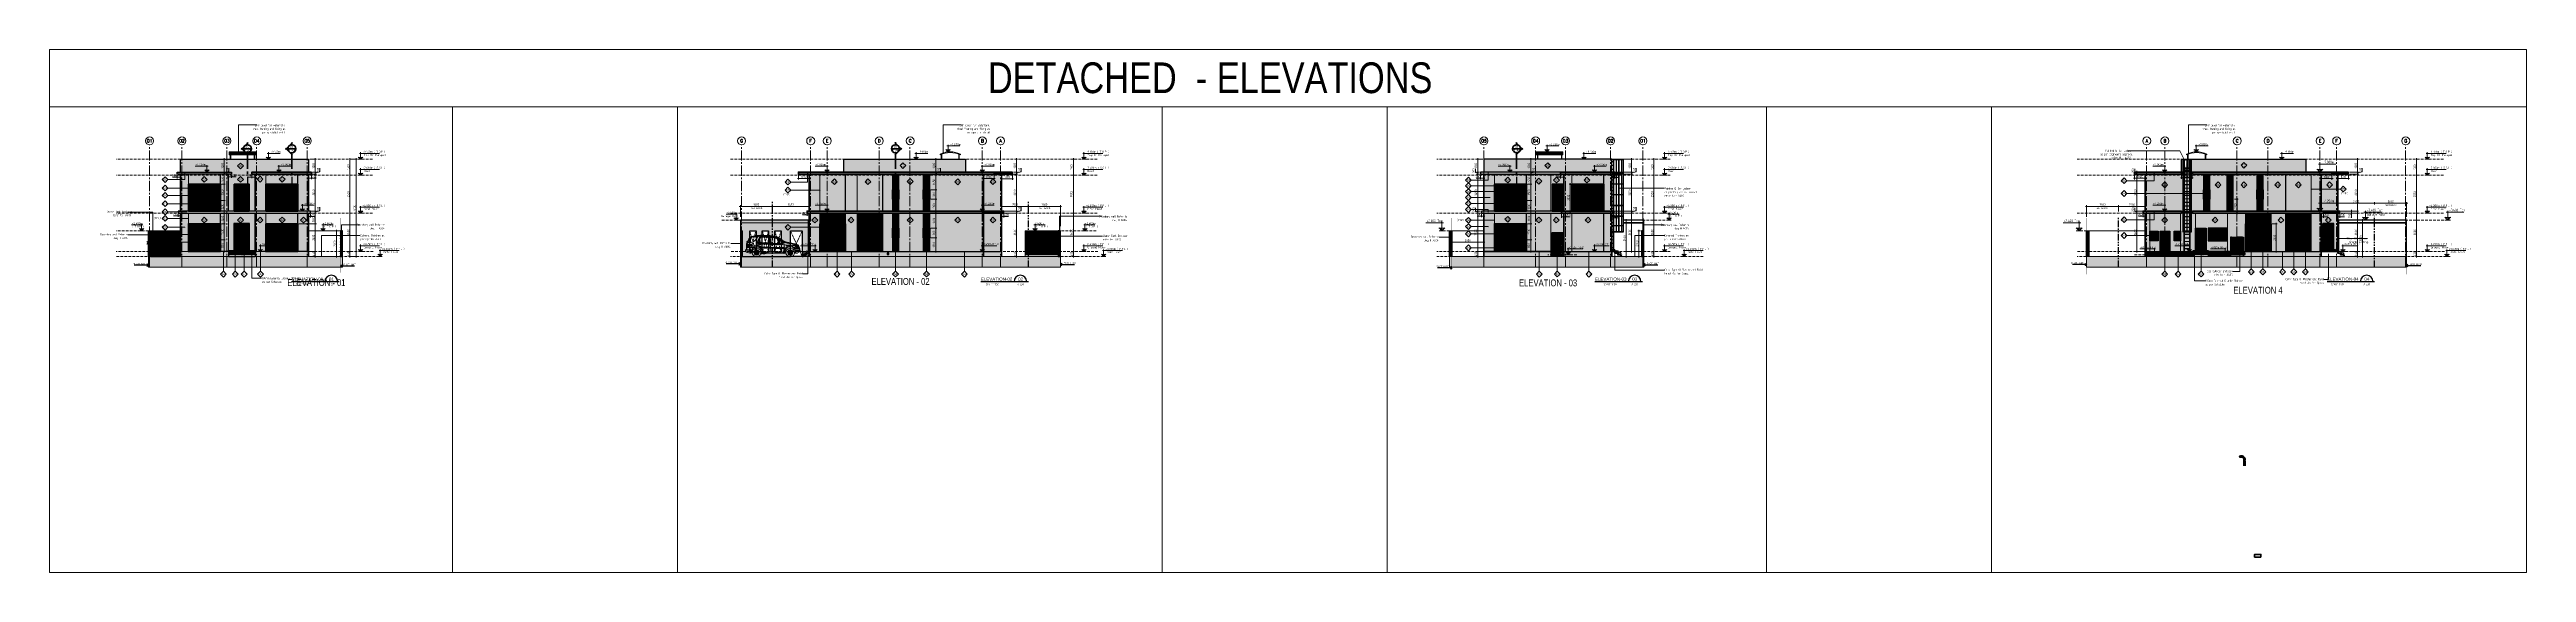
# Model space of a CAD drawing. Header units: millimetres. Extents: x -30697 to 201471, y -29614 to 19378.
import ezdxf
from ezdxf.enums import TextEntityAlignment as Align
from ezdxf.xclip import XClip

# ---------------------------------------------------------------- set-up
doc = ezdxf.new("R2010")
doc.units = ezdxf.units.MM
doc.header["$MEASUREMENT"] = 0
doc.header["$XCLIPFRAME"] = 0
doc.header["$PDMODE"] = 1
for name, pattern in [('1735 X DT-5BR-ELE_01$0$DASHED', [0.75, 0.5, -0.25]), ('1735 X DT-5BR-ELE_01$0$DOT', [6.35, 0, -6.35]), ('1735 X DT-5BR-ELE_01$0$HIDDEN', [0.375, 0.25, -0.125]), ('1735 X DT-5BR-ELE_02$0$DASHED', [0.75, 0.5, -0.25]), ('1735 X DT-5BR-ELE_02$0$HIDDEN', [0.375, 0.25, -0.125]), ('1735 X DT-5BR-ELE_02$0$HIDDEN2', [4.7625, 3.175, -1.5875]), ('1735 X DT-5BR-ELE_02$0$PHANTOM', [2.5, 1.25, -0.25, 0.25, -0.25, 0.25, -0.25]), ('1735 X DT-5BR-ELE_03$0$DASHED', [0.75, 0.5, -0.25]), ('1735 X DT-5BR-ELE_03$0$HIDDEN', [0.375, 0.25, -0.125]), ('1735 X DT-5BR-ELE_04$0$CENTER', [50.8, 31.75, -6.35, 6.35, -6.35]), ('1735 X DT-5BR-ELE_04$0$DASHED', [0.75, 0.5, -0.25]), ('1735 X DT-5BR-ELE_04$0$DOT', [6.35, 0, -6.35]), ('1735 X DT-5BR-ELE_04$0$HIDDEN', [0.375, 0.25, -0.125]), ('1735 X DT-5BR-ELE_04$0$HIDDEN2', [4.7625, 3.175, -1.5875]), ('1735 X DT-5BR-ELE_04$0$LXA-174-RMC-JD-410-DD$0$HIDDEN', [0.375, 0.25, -0.125]), ('1735 X DT-5BR-ELE_04$0$PHANTOM', [2.5, 1.25, -0.25, 0.25, -0.25, 0.25, -0.25]), ('ACAD_ISO02W100', [15, 12, -3]), ('CENTER', [2, 1.25, -0.25, 0.25, -0.25]), ('CENTER2', [28.575, 19.05, -3.175, 3.175, -3.175])]:
    doc.linetypes.add(name, pattern=pattern)
for name, color, linetype, lineweight, plot in [('00--ORIGIN', 6, 'Continuous', 0, False), ('00--ORIGIN POINT', 200, 'Continuous', 20, False), ('1735 X DT-5BR-ELE_01$0$00--ORIGIN', 6, 'Continuous', 0, False), ('1735 X DT-5BR-ELE_01$0$00--ORIGIN POINT', 200, 'Continuous', 20, False), ('1735 X DT-5BR-ELE_02$0$00--ORIGIN', 6, 'Continuous', 0, False), ('1735 X DT-5BR-ELE_02$0$00--ORIGIN POINT', 200, 'Continuous', 20, False), ('1735 X DT-5BR-ELE_03$0$00--ORIGIN', 6, 'Continuous', 0, False), ('1735 X DT-5BR-ELE_03$0$00--ORIGIN POINT', 200, 'Continuous', 20, False), ('1735 X DT-5BR-ELE_04$0$00--ORIGIN', 6, 'Continuous', 0, False), ('1735 X DT-5BR-ELE_04$0$00--ORIGIN POINT', 200, 'Continuous', 20, False), ('1735 X DT-5BR-ELE_04$0$1735 X DT-5BR-ELE$0$00--ORIGIN', 6, 'Continuous', 0, False)]:
    doc.layers.add(name, color=color, linetype=linetype, lineweight=lineweight, plot=plot)
for name, color, linetype in [('01--VIEW-TITLE', 7, 'Continuous'), ('05--PLOT MARK', 2, 'Continuous'), ('08--WINREF-1', 8, 'Continuous'), ('1735 X DT-5BR-ELE$0$08--WINREF-1', 8, 'Continuous'), ('1735 X DT-5BR-ELE_01$0$0-External Skerting', 1, 'Continuous'), ('1735 X DT-5BR-ELE_01$0$05--PLOT MARK', 2, 'Continuous'), ('1735 X DT-5BR-ELE_01$0$L-Louvers 1', 2, 'Continuous'), ('1735 X DT-5BR-ELE_01$0$PLOT', 10, 'Continuous'), ('1735 X DT-5BR-ELE_01$0$Wipeout', 253, '1735 X DT-5BR-ELE_01$0$DOT'), ('1735 X DT-5BR-ELE_01$0$X--Granite', 8, 'Continuous'), ('1735 X DT-5BR-ELE_02$0$0-LOUVERS', 252, 'Continuous'), ('1735 X DT-5BR-ELE_02$0$PLOT', 10, 'Continuous'), ('1735 X DT-5BR-ELE_02$0$Z-BUILDING SETBACK', 150, '1735 X DT-5BR-ELE_02$0$PHANTOM'), ('1735 X DT-5BR-ELE_03$0$L-Louvers 1', 2, 'Continuous'), ('1735 X DT-5BR-ELE_03$0$PLOT', 10, 'Continuous'), ('1735 X DT-5BR-ELE_04$0$0-External Skerting', 1, 'Continuous'), ('1735 X DT-5BR-ELE_04$0$LXA-174-RMC-JD-410-DD$0$MMAC-HIDDEN', 8, '1735 X DT-5BR-ELE_04$0$LXA-174-RMC-JD-410-DD$0$HIDDEN'), ('1735 X DT-5BR-ELE_04$0$PLOT', 10, 'Continuous'), ('1735 X DT-5BR-ELE_04$0$Wipeout', 253, '1735 X DT-5BR-ELE_04$0$DOT'), ('1735 X DT-5BR-ELE_04$0$X--Granite', 8, 'Continuous'), ('1735 X DT-5BR-ELE_04$0$Z-BUILDING SETBACK', 150, '1735 X DT-5BR-ELE_04$0$PHANTOM'), ('DOOR NOS.', 9, 'CENTER')]:
    doc.layers.add(name, color=color, linetype=linetype)
for name, color, linetype, lineweight in [('03--GRID', 252, 'CENTER2', 5), ('03--GRIDBUBBLE', 8, 'Continuous', 18), ('03--GRIDTEXT', 4, 'Continuous', 40), ('05--LEADER', 8, 'Continuous', 13), ('05--TEXT-2', 2, 'Continuous', 25), ('05--TEXT-3', 3, 'Continuous', 35), ('07--DIM-2', 2, 'Continuous', 25), ('08--DETREF', 7, 'Continuous', 25), ('08--SECTREF', 7, 'Continuous', 35), ('08--SECTREF-1', 2, 'Continuous', 25), ('08--SECTREF-2', 4, 'Continuous', 35), ('08--TAG REF', 7, 'Continuous', 25), ('1735 X DT-5BR-ELE_01$0$04--HATCH-2', 8, 'Continuous', 9), ('1735 X DT-5BR-ELE_01$0$04--HATCH-3', 251, 'Continuous', 9), ('1735 X DT-5BR-ELE_01$0$05--LEADER', 8, 'Continuous', 13), ('1735 X DT-5BR-ELE_01$0$06--LINE-0', 8, 'Continuous', 13), ('1735 X DT-5BR-ELE_01$0$06--LINE-1', 9, 'Continuous', 18), ('1735 X DT-5BR-ELE_01$0$06--LINE-2', 2, 'Continuous', 25), ('1735 X DT-5BR-ELE_01$0$06--LINE-3', 3, 'Continuous', 35), ('1735 X DT-5BR-ELE_01$0$06--LINE-4', 4, 'Continuous', 40), ('1735 X DT-5BR-ELE_01$0$E--CONCRETE-SHADE', 253, 'Continuous', 25), ('1735 X DT-5BR-ELE_01$0$F--BLOCKWALL-2', 2, 'Continuous', 25), ('1735 X DT-5BR-ELE_01$0$G--STELWRK-0', 8, 'Continuous', 13), ('1735 X DT-5BR-ELE_01$0$G--STELWRK-1', 9, 'Continuous', 18), ('1735 X DT-5BR-ELE_01$0$ID-HATCH-1', 252, 'Continuous', 0), ('1735 X DT-5BR-ELE_01$0$L--DOORS-1', 9, 'Continuous', 18), ('1735 X DT-5BR-ELE_01$0$L--DOORS-2', 2, 'Continuous', 25), ('1735 X DT-5BR-ELE_01$0$L--DOORS-HID', 251, '1735 X DT-5BR-ELE_01$0$HIDDEN', 15), ('1735 X DT-5BR-ELE_01$0$L--GLASS MARK', 8, 'Continuous', 13), ('1735 X DT-5BR-ELE_01$0$L--STAIRS-2', 2, 'Continuous', 25), ('1735 X DT-5BR-ELE_01$0$L--WINDOW-1', 9, 'Continuous', 18), ('1735 X DT-5BR-ELE_01$0$L--WINDOW-2', 2, 'Continuous', 25), ('1735 X DT-5BR-ELE_01$0$M--TILING-2', 9, 'Continuous', 18), ('1735 X DT-5BR-ELE_01$0$Q--KERBS', 1, 'Continuous', 18), ('1735 X DT-5BR-ELE_01$0$W--ELV-1', 250, '1735 X DT-5BR-ELE_01$0$DASHED', 9), ('1735 X DT-5BR-ELE_01$0$Z--GROOVES', 7, 'Continuous', 9), ('1735 X DT-5BR-ELE_01$0$Z--GROOVES-DUMMY.', 252, 'Continuous', 9), ('1735 X DT-5BR-ELE_02$0$04--HATCH-0', 8, 'Continuous', 13), ('1735 X DT-5BR-ELE_02$0$04--HATCH-3', 251, 'Continuous', 9), ('1735 X DT-5BR-ELE_02$0$06--LINE-0', 8, 'Continuous', 13), ('1735 X DT-5BR-ELE_02$0$06--LINE-2', 2, 'Continuous', 25), ('1735 X DT-5BR-ELE_02$0$06--LINE-3', 3, 'Continuous', 35), ('1735 X DT-5BR-ELE_02$0$06--LINE-4', 4, 'Continuous', 40), ('1735 X DT-5BR-ELE_02$0$07--DIM-2', 2, 'Continuous', 25), ('1735 X DT-5BR-ELE_02$0$F--BLOCKWALL-2', 2, 'Continuous', 25), ('1735 X DT-5BR-ELE_02$0$F--BLOCKWALL-HATCH--HOLLOW', 251, 'Continuous', 13), ('1735 X DT-5BR-ELE_02$0$G--STELWRK-0', 8, 'Continuous', 13), ('1735 X DT-5BR-ELE_02$0$L--DOORS-1', 9, 'Continuous', 18), ('1735 X DT-5BR-ELE_02$0$L--DOORS-2', 2, 'Continuous', 25), ('1735 X DT-5BR-ELE_02$0$L--DOORS-HID', 251, '1735 X DT-5BR-ELE_02$0$HIDDEN', 15), ('1735 X DT-5BR-ELE_02$0$L--GLASS MARK', 8, 'Continuous', 13), ('1735 X DT-5BR-ELE_02$0$L--STAIRS-2', 2, 'Continuous', 25), ('1735 X DT-5BR-ELE_02$0$L--WINDOW-2', 2, 'Continuous', 25), ('1735 X DT-5BR-ELE_02$0$L--WINDOW-HID', 8, '1735 X DT-5BR-ELE_02$0$HIDDEN2', 9), ('1735 X DT-5BR-ELE_02$0$N--SANITARY-HID', 9, '1735 X DT-5BR-ELE_02$0$HIDDEN', 18), ('1735 X DT-5BR-ELE_02$0$Q--KERBS', 1, 'Continuous', 18), ('1735 X DT-5BR-ELE_02$0$W--ELV-1', 250, '1735 X DT-5BR-ELE_02$0$DASHED', 9), ('1735 X DT-5BR-ELE_02$0$Z--CAR', 251, 'Continuous', 9), ('1735 X DT-5BR-ELE_02$0$Z--GROOVES', 7, 'Continuous', 9), ('1735 X DT-5BR-ELE_02$0$Z--GROOVES-DUMMY.', 252, 'Continuous', 9), ('1735 X DT-5BR-ELE_02$0$Z--WIPEOUT', 255, 'Continuous', 5), ('1735 X DT-5BR-ELE_03$0$04--HATCH-0', 8, 'Continuous', 13), ('1735 X DT-5BR-ELE_03$0$04--HATCH-1', 251, 'Continuous', 13), ('1735 X DT-5BR-ELE_03$0$04--HATCH-3', 251, 'Continuous', 9), ('1735 X DT-5BR-ELE_03$0$06--LINE-0', 8, 'Continuous', 13), ('1735 X DT-5BR-ELE_03$0$06--LINE-00', 8, '1735 X DT-5BR-ELE_03$0$HIDDEN', 25), ('1735 X DT-5BR-ELE_03$0$06--LINE-1', 9, 'Continuous', 18), ('1735 X DT-5BR-ELE_03$0$06--LINE-2', 2, 'Continuous', 25), ('1735 X DT-5BR-ELE_03$0$06--LINE-3', 3, 'Continuous', 35), ('1735 X DT-5BR-ELE_03$0$06--LINE-4', 4, 'Continuous', 40), ('1735 X DT-5BR-ELE_03$0$07--DIM-2', 2, 'Continuous', 25), ('1735 X DT-5BR-ELE_03$0$CAT LADDER', 251, 'Continuous', 9), ('1735 X DT-5BR-ELE_03$0$F--BLOCKWALL-2', 2, 'Continuous', 25), ('1735 X DT-5BR-ELE_03$0$G--STELWRK-0', 8, 'Continuous', 13), ('1735 X DT-5BR-ELE_03$0$L--DOORS-1', 9, 'Continuous', 18), ('1735 X DT-5BR-ELE_03$0$L--DOORS-2', 2, 'Continuous', 25), ('1735 X DT-5BR-ELE_03$0$L--DOORS-HID', 251, '1735 X DT-5BR-ELE_03$0$HIDDEN', 15), ('1735 X DT-5BR-ELE_03$0$L--GLASS MARK', 8, 'Continuous', 13), ('1735 X DT-5BR-ELE_03$0$L--STAIRS-2', 2, 'Continuous', 25), ('1735 X DT-5BR-ELE_03$0$L--STAIRS-HID', 9, '1735 X DT-5BR-ELE_03$0$HIDDEN', 18), ('1735 X DT-5BR-ELE_03$0$L--WINDOW-1', 9, 'Continuous', 18), ('1735 X DT-5BR-ELE_03$0$L--WINDOW-2', 2, 'Continuous', 25), ('1735 X DT-5BR-ELE_03$0$Q--KERBS', 1, 'Continuous', 18), ('1735 X DT-5BR-ELE_03$0$W--ELV-1', 250, '1735 X DT-5BR-ELE_03$0$DASHED', 9), ('1735 X DT-5BR-ELE_03$0$Z--GROOVES', 7, 'Continuous', 9), ('1735 X DT-5BR-ELE_03$0$Z--GROOVES-DUMMY.', 252, 'Continuous', 9), ('1735 X DT-5BR-ELE_04$0$04--HATCH WALL FINISH', 8, 'Continuous', 13), ('1735 X DT-5BR-ELE_04$0$04--HATCH-0', 8, 'Continuous', 13), ('1735 X DT-5BR-ELE_04$0$04--HATCH-1', 251, 'Continuous', 13), ('1735 X DT-5BR-ELE_04$0$04--HATCH-2', 8, 'Continuous', 9), ('1735 X DT-5BR-ELE_04$0$04--HATCH-3', 251, 'Continuous', 9), ('1735 X DT-5BR-ELE_04$0$06--LINE-0', 8, 'Continuous', 13), ('1735 X DT-5BR-ELE_04$0$06--LINE-00', 8, '1735 X DT-5BR-ELE_04$0$HIDDEN', 25), ('1735 X DT-5BR-ELE_04$0$06--LINE-1', 9, 'Continuous', 18), ('1735 X DT-5BR-ELE_04$0$06--LINE-2', 2, 'Continuous', 25), ('1735 X DT-5BR-ELE_04$0$06--LINE-3', 3, 'Continuous', 35), ('1735 X DT-5BR-ELE_04$0$06--LINE-4', 4, 'Continuous', 40), ('1735 X DT-5BR-ELE_04$0$07--DIM-2', 2, 'Continuous', 25), ('1735 X DT-5BR-ELE_04$0$1735 X DT-5BR-ELE$0$L--DOORS-1', 9, 'Continuous', 18), ('1735 X DT-5BR-ELE_04$0$1735 X DT-5BR-ELE$0$L--DOORS-2', 2, 'Continuous', 25), ('1735 X DT-5BR-ELE_04$0$1735 X DT-5BR-ELE$0$L--GLASS MARK', 8, 'Continuous', 13), ('1735 X DT-5BR-ELE_04$0$1735 X DT-5BR-ELE$0$L--WINDOW-2', 2, 'Continuous', 25), ('1735 X DT-5BR-ELE_04$0$CAT LADDER', 251, 'Continuous', 9), ('1735 X DT-5BR-ELE_04$0$F--BLOCKWALL-2', 2, 'Continuous', 25), ('1735 X DT-5BR-ELE_04$0$G--STELWRK-0', 8, 'Continuous', 13), ('1735 X DT-5BR-ELE_04$0$ID-HATCH-1', 252, 'Continuous', 0), ('1735 X DT-5BR-ELE_04$0$L--DOORS-1', 9, 'Continuous', 18), ('1735 X DT-5BR-ELE_04$0$L--DOORS-2', 2, 'Continuous', 25), ('1735 X DT-5BR-ELE_04$0$L--DOORS-HID', 251, '1735 X DT-5BR-ELE_04$0$HIDDEN', 15), ('1735 X DT-5BR-ELE_04$0$L--GLASS MARK', 8, 'Continuous', 13), ('1735 X DT-5BR-ELE_04$0$L--STAIRS-2', 2, 'Continuous', 25), ('1735 X DT-5BR-ELE_04$0$L--STAIRS-HID', 9, '1735 X DT-5BR-ELE_04$0$HIDDEN', 18), ('1735 X DT-5BR-ELE_04$0$L--WINDOW-1', 9, 'Continuous', 18), ('1735 X DT-5BR-ELE_04$0$L--WINDOW-2', 2, 'Continuous', 25), ('1735 X DT-5BR-ELE_04$0$L--WINDOW-HID', 8, '1735 X DT-5BR-ELE_04$0$HIDDEN2', 9), ('1735 X DT-5BR-ELE_04$0$M--TILING-2', 9, 'Continuous', 18), ('1735 X DT-5BR-ELE_04$0$N--SANITARY-HID', 9, '1735 X DT-5BR-ELE_04$0$HIDDEN', 18), ('1735 X DT-5BR-ELE_04$0$N-RWATER Ground', 6, 'Continuous', 40), ('1735 X DT-5BR-ELE_04$0$N-SANITARY-4', 4, 'Continuous', 50), ('1735 X DT-5BR-ELE_04$0$Q--KERBS', 1, 'Continuous', 18), ('1735 X DT-5BR-ELE_04$0$W--ELV-1', 250, '1735 X DT-5BR-ELE_04$0$DASHED', 9), ('1735 X DT-5BR-ELE_04$0$Z--GROOVES', 7, 'Continuous', 9), ('1735 X DT-5BR-ELE_04$0$Z--GROOVES-DUMMY.', 252, 'Continuous', 9), ('M--PLASTER-0', 8, 'Continuous', 13), ('W--ELEV-2', 7, 'Continuous', 20)]:
    doc.layers.add(name, color=color, linetype=linetype, lineweight=lineweight)
for name, color, linetype, lineweight, true_color in [('1735 X DT-5BR-ELE_01$0$L--FR SHADE-1', 7, 'Continuous', 20, 0xc8c8c8), ('1735 X DT-5BR-ELE_01$0$L--GL SHADE-1', 7, 'Continuous', 20, 0xd7e1ff), ('1735 X DT-5BR-ELE_01$0$L--SHADE-1', 7, 'Continuous', 20, 0xf5f5f5), ('1735 X DT-5BR-ELE_01$0$L--SHADE-2', 7, 'Continuous', 20, 0xd2d2d2), ('1735 X DT-5BR-ELE_02$0$L--GL SHADE-1', 7, 'Continuous', 20, 0xd7e1ff), ('1735 X DT-5BR-ELE_02$0$L--SHADE-1', 7, 'Continuous', 20, 0xf5f5f5), ('1735 X DT-5BR-ELE_02$0$L--SHADE-2', 7, 'Continuous', 20, 0xd2d2d2), ('1735 X DT-5BR-ELE_03$0$L--FR SHADE-1', 7, 'Continuous', 20, 0xc8c8c8), ('1735 X DT-5BR-ELE_03$0$L--GL SHADE-1', 7, 'Continuous', 20, 0xd7e1ff), ('1735 X DT-5BR-ELE_03$0$L--SHADE-1', 7, 'Continuous', 20, 0xf5f5f5), ('1735 X DT-5BR-ELE_03$0$L--SHADE-2', 7, 'Continuous', 20, 0xd2d2d2), ('1735 X DT-5BR-ELE_04$0$1735 X DT-5BR-ELE$0$L--GL SHADE-1', 7, 'Continuous', 20, 0xd7e1ff), ('1735 X DT-5BR-ELE_04$0$L--GL SHADE-1', 7, 'Continuous', 20, 0xd7e1ff), ('1735 X DT-5BR-ELE_04$0$L--SHADE-1', 7, 'Continuous', 20, 0xf5f5f5), ('1735 X DT-5BR-ELE_04$0$L--SHADE-2', 7, 'Continuous', 20, 0xd2d2d2)]:
    doc.layers.add(name, color=color, linetype=linetype, lineweight=lineweight, true_color=true_color)
doc.styles.add('1735 X DT-5BR-ELE$0$Ariel', font='arial.ttf', dxfattribs={"width": 0.8})
doc.styles.add('1735 X DT-5BR-ELE$0$ISO', font='isocp2.shx', dxfattribs={"width": 0.8})
doc.styles.add('1735 X DT-5BR-ELE_01$0$Ariel', font='arial.ttf', dxfattribs={"width": 0.8})
doc.styles.add('1735 X DT-5BR-ELE_02$0$Ariel', font='arial.ttf', dxfattribs={"width": 0.8})
doc.styles.add('1735 X DT-5BR-ELE_03$0$Ariel', font='arial.ttf', dxfattribs={"width": 0.8})
doc.styles.add('1735 X DT-5BR-ELE_04$0$Ariel', font='arial.ttf', dxfattribs={"width": 0.8})
doc.styles.add('1735 X DT-5BR-ELE_04$0$MEC', font='romans.shx', dxfattribs={"width": 0.8})
doc.styles.add('Ariel', font='arial.ttf', dxfattribs={"width": 0.8})
doc.styles.add('format font', font='arial.ttf')
doc.styles.add('ISO', font='isocp2.shx', dxfattribs={"width": 0.8})
doc.styles.add('ROMANS', font='romans.shx')
doc.styles.add('style1', font='arial.ttf', dxfattribs={"width": 0.8, "height": 250})
doc.linetypes.add('1735 X DT-5BR-ELE_04$0$RWP', pattern='A,7.768422,-2.055938,["RWP",1735 X DT-5BR-ELE_04$0$MEC,S=2.25,R=0,X=0,Y=-1.054913],-7.448085,12.776232,-1.320695,["RWP",1735 X DT-5BR-ELE_04$0$MEC,S=2.25,R=0,X=0,Y=-1.054913],-7.026539,9.313611', length=47.709522)
doc.dimstyles.new('1-100_AR', dxfattribs={"dimtxt": 225, "dimasz": 100, "dimexe": 100, "dimexo": 100, "dimgap": 0, "dimtad": 0, "dimzin": 12, "dimdsep": 46, "dimtxsty": 'ISO', "dimblk": 'ARCHTICK', "dimcen": 100, "dimdle": 100, "dimclrd": 8, "dimclre": 9, "dimclrt": 2, "dimadec": 0, "dimazin": 0, "dimtfac": 1, "dimtmove": 0, "dimatfit": 2, "dimldrblk": 'ARCHTICK', "dimfxl": 1, "dimtvp": 0.75, "dimtolj": 1, "dimtzin": 12, "dimlwd": 9, "dimlwe": 9, "dimarcsym": 0})
doc.dimstyles.new('1-50', dxfattribs={"dimtxt": 125, "dimasz": 50, "dimexe": 50, "dimexo": 50, "dimgap": 0, "dimtad": 0, "dimdec": 3, "dimzin": 12, "dimdsep": 46, "dimtxsty": 'ISO', "dimblk": 'ARCHTICK', "dimcen": -150, "dimdle": 50, "dimclrd": 9, "dimclre": 9, "dimclrt": 2, "dimadec": 0, "dimazin": 0, "dimtfac": 1, "dimtdec": 3, "dimtmove": 1, "dimatfit": 2, "dimldrblk": 'ARCHTICK', "dimfxl": 1, "dimtvp": 0.75, "dimtolj": 1, "dimtzin": 12, "dimlwd": 18, "dimlwe": 18, "dimarcsym": 0})
doc.dimstyles.new('1735 X DT-5BR-ELE$0$1-50', dxfattribs={"dimtxt": 125, "dimasz": 50, "dimexe": 50, "dimexo": 50, "dimgap": 0, "dimtad": 0, "dimdec": 3, "dimzin": 12, "dimdsep": 46, "dimtxsty": '1735 X DT-5BR-ELE$0$ISO', "dimblk": '1735 X DT-5BR-ELE$0$_ArchTick', "dimcen": -150, "dimdle": 50, "dimclrd": 9, "dimclre": 9, "dimclrt": 2, "dimadec": 0, "dimazin": 0, "dimtfac": 1, "dimtdec": 3, "dimtmove": 1, "dimatfit": 2, "dimldrblk": '1735 X DT-5BR-ELE$0$_ArchTick', "dimfxl": 1, "dimtvp": 0.75, "dimtolj": 1, "dimtzin": 12, "dimlwd": 18, "dimlwe": 18, "dimarcsym": 0})
doc.dimstyles.new('Copy of 1-100_AR LEADER', dxfattribs={"dimtxt": 200, "dimasz": 100, "dimexe": 100, "dimexo": 100, "dimgap": 0, "dimtad": 0, "dimdec": 0, "dimzin": 12, "dimdsep": 46, "dimtxsty": 'ISO', "dimcen": 150, "dimdle": 100, "dimclrd": 8, "dimclre": 9, "dimclrt": 2, "dimadec": 0, "dimazin": 0, "dimtfac": 1, "dimtdec": 0, "dimtmove": 0, "dimatfit": 2, "dimfxl": 1, "dimtvp": 0.75, "dimtolj": 1, "dimtzin": 12, "dimlwd": 9, "dimlwe": 9, "dimarcsym": 0})
pattern_1 = [(45, (2434.73, 1376.5), (6e-14, 707.11), [25, -475]), (135, (2452.4, 1641.66), (-707.11, 6e-14), [50, -450]), (90, (2417.05, 1535.6), (-353.553, 353.553), [35.35, -106.05, 35.35, -70.7, 247.5, -212.157]), (90, (2434.73, 1341.14), (-353.553, 353.553), [35.355, -70.71, 35.355, -565.687]), (90, (2523.1, 1500.24), (-353.553, 353.553), [35.355, -671.75]), (90, (2576.15, 1517.92), (-353.553, 353.553), [35.355, -671.75]), (90, (2487.76, 1500.24), (-353.553, 353.553), [35.355, -671.75]), (90, (2452.4, 1500.24), (-353.553, 353.553), [70.71, -636.4]), (90, (2275.63, 1853.8), (-353.553, 353.553), [70.71, -636.4]), (90, (2399.37, 1482.56), (-353.553, 353.553), [141.42, -565.69]), (90, (2364, 1482.56), (-353.553, 353.553), [141.42, -565.69]), (90, (2487.76, 1818.44), (-353.553, 353.553), [141.42, -565.69]), (90, (2310.98, 1500.24), (-353.553, 353.553), [106.066, -601.04]), (90, (2187.24, 1482.56), (-353.553, 353.553), [106.066, -601.04]), (90, (2257.95, 1482.56), (-353.553, 353.553), [106.066, -601.04]), (90, (2381.7, 1818.44), (-353.553, 353.553), [176.78, -530.33]), (90, (2328.66, 1800.76), (-353.553, 353.553), [176.78, -530.33]), (90, (2452.4, 1747.73), (-353.553, 353.553), [247.49, -459.62]), (71.565, (2434.73, 1447.2), (353.553, 353.553), [55.9, -1062.13]), (71.565, (2399.37, 1623.98), (353.553, 353.553), [55.9, -1062.13]), (71.565, (2417.05, 1570.95), (353.553, 353.553), [55.9, -1062.13]), (71.565, (2452.4, 1394.17), (353.553, 353.553), [111.803, -1006.23]), (71.565, (2364.01, 1623.98), (353.553, 353.553), [167.705, -950.33]), (71.565, (2310.98, 1606.3), (353.553, 353.553), [223.607, -894.43]), (71.565, (2257.95, 1588.63), (353.553, 353.553), [223.607, -894.43]), (71.565, (2098.85, 1641.66), (353.553, 353.553), [223.61, -894.43]), (71.565, (2134.2, 1606.3), (353.553, 353.553), [279.51, -838.525]), (71.565, (2187.24, 1588.63), (353.553, 353.553), [279.51, -838.525]), (108.435, (2452.4, 1570.95), (-353.553, 353.553), [55.9, -1062.13]), (108.435, (2434.73, 1482.56), (-353.553, 353.553), [55.9, -1062.13]), (108.435, (2434.73, 1376.5), (-353.553, 353.553), [111.803, -1006.23]), (108.435, (2487.76, 1535.6), (-353.553, 353.553), [111.803, -1006.23]), (108.435, (2417.05, 1323.46), (-353.553, 353.553), [167.705, -950.33]), (108.435, (2381.7, 1288.1), (-353.553, 353.553), [223.61, -894.43]), (108.435, (2682.21, 1623.98), (-353.553, 353.553), [223.607, -894.43]), (108.435, (2523.11, 1535.6), (-353.553, 353.553), [223.607, -894.43]), (108.435, (2629.18, 1570.95), (-353.553, 353.553), [279.51, -838.525]), (108.435, (2576.15, 1553.27), (-353.553, 353.553), [279.51, -838.525])]
pattern_2 = [(180, (-108127.42, 12586.46), (-3e-14, -150), []), (180, (-108152.42, 12611.46), (-3e-14, -150), []), (180, (-108177.42, 12636.46), (-3e-14, -150), []), (180, (-108202.42, 12661.46), (-3e-14, -150), [])]
pattern_3 = [(90, (20033.554, -11476.1484), (-3.175, 1.5875), [0, -3.175])]
pattern_4 = [(180, (-16323.48, -10462), (-1e-14, -150), []), (180, (-16348.48, -10437), (-1e-14, -150), []), (180, (-16373.48, -10412), (-1e-14, -150), []), (180, (-16398.48, -10387), (-1e-14, -150), [])]
pattern_5 = [(45, (-45872.45, -10300), (63.63961, -63.63961), [150, -30]), (45, (-45872.45, -10342.43), (63.63961, -63.63961), [90, -22.5, 45, -22.5]), (45, (-45883.06, -10395.46), (63.63961, -63.63961), [150, -30])]

# ---------------------------------------------------------------- blocks, each defined once
blk = doc.blocks.new('*U261')
at = {"layer": '1735 X DT-5BR-ELE_01$0$Z--GROOVES-DUMMY.', "ltscale": 25, "transparency": 33554623}
h = blk.add_hatch(color=256, dxfattribs=at)
h.dxf.hatch_style = 1
h.paths.add_polyline_path([(0, 15), (0, 0), (1000, 0), (1000, 15)])
at = {"layer": '1735 X DT-5BR-ELE_01$0$Z--GROOVES', "ltscale": 25}
blk.add_lwpolyline([(0, 15), (0, 0), (1000, 0), (1000, 15)], close=True, dxfattribs=at)
blk = doc.blocks.new('*U262')
at = {"layer": '1735 X DT-5BR-ELE_01$0$Z--GROOVES-DUMMY.', "ltscale": 25, "transparency": 33554623}
h = blk.add_hatch(color=256, dxfattribs=at)
h.dxf.hatch_style = 1
h.paths.add_polyline_path([(0, 15), (0, 0), (950, 0), (950, 15)])
at = {"layer": '1735 X DT-5BR-ELE_01$0$Z--GROOVES', "ltscale": 25}
blk.add_lwpolyline([(0, 15), (0, 0), (950, 0), (950, 15)], close=True, dxfattribs=at)
blk = doc.blocks.new('*U263')
at = {"layer": '1735 X DT-5BR-ELE_01$0$Z--GROOVES-DUMMY.', "ltscale": 25, "transparency": 33554623}
h = blk.add_hatch(color=256, dxfattribs=at)
h.dxf.hatch_style = 1
h.paths.add_polyline_path([(0, 15), (0, 0), (3500, 0), (3500, 15)])
at = {"layer": '1735 X DT-5BR-ELE_01$0$Z--GROOVES', "ltscale": 25}
blk.add_lwpolyline([(0, 15), (0, 0), (3500, 0), (3500, 15)], close=True, dxfattribs=at)
blk = doc.blocks.new('*U258')
at = {"layer": '1735 X DT-5BR-ELE_01$0$Z--GROOVES-DUMMY.', "ltscale": 25, "transparency": 33554623}
h = blk.add_hatch(color=256, dxfattribs=at)
h.dxf.hatch_style = 1
h.paths.add_polyline_path([(0, 15), (0, 0), (1000, 0), (1000, 15)])
at = {"layer": '1735 X DT-5BR-ELE_01$0$Z--GROOVES', "ltscale": 25}
blk.add_lwpolyline([(0, 15), (0, 0), (1000, 0), (1000, 15)], close=True, dxfattribs=at)
blk = doc.blocks.new('*U259')
at = {"layer": '1735 X DT-5BR-ELE_01$0$Z--GROOVES-DUMMY.', "ltscale": 25, "transparency": 33554623}
h = blk.add_hatch(color=256, dxfattribs=at)
h.dxf.hatch_style = 1
h.paths.add_polyline_path([(0, 15), (0, 0), (750, 0), (750, 15)])
at = {"layer": '1735 X DT-5BR-ELE_01$0$Z--GROOVES', "ltscale": 25}
blk.add_lwpolyline([(0, 15), (0, 0), (750, 0), (750, 15)], close=True, dxfattribs=at)
blk = doc.blocks.new('1735 X DT-5BR-ELE_01$0$SD 2.4 X 2.4')
at = {"layer": '1735 X DT-5BR-ELE_01$0$L--DOORS-1', "transparency": 33554623}
h = blk.add_hatch(color=252, dxfattribs=at)
h.dxf.hatch_style = 1
h.paths.add_polyline_path([(-771, 2011), (-912, 2011), (-912, 2040), (-1003, 1988), (-912, 1935), (-912, 1964), (-771, 1964)])
h = blk.add_hatch(color=252, dxfattribs=at)
h.dxf.hatch_style = 1
h.paths.add_polyline_path([(174, 2011), (34, 2011), (34, 2040), (-58, 1988), (34, 1935), (34, 1964), (174, 1964)])
at = {"layer": '1735 X DT-5BR-ELE_01$0$L--GL SHADE-1'}
h = blk.add_hatch(color=256, dxfattribs=at)
h.dxf.hatch_style = 1
h.paths.add_polyline_path([(-1417, 2600), (-2300, 2600), (-2300, 1250), (-1417, 1250)])
h = blk.add_hatch(color=256, dxfattribs=at)
h.dxf.hatch_style = 1
h.paths.add_polyline_path([(-1367, 1250), (-433, 1250), (-433, 2600), (-1367, 2600)])
h = blk.add_hatch(color=256, dxfattribs=at)
h.dxf.hatch_style = 1
h.paths.add_polyline_path([(-383, 1250), (500, 1250), (500, 2600), (-383, 2600)])
h = blk.add_hatch(color=256, dxfattribs=at)
h.dxf.hatch_style = 1
h.paths.add_polyline_path([(-2350, 1150), (-1417, 1150), (-1417, 150), (-2350, 150)])
h = blk.add_hatch(color=256, dxfattribs=at)
h.dxf.hatch_style = 1
h.paths.add_polyline_path([(-1367, 150), (-433, 150), (-433, 1150), (-1367, 1150)])
h = blk.add_hatch(color=256, dxfattribs=at)
h.dxf.hatch_style = 1
h.paths.add_polyline_path([(-383, 1150), (550, 1150), (550, 150), (-383, 150)])
blk.add_lwpolyline([(600, 2700), (-2400, 2700), (-2400, 100), (600, 100)], close=True)
at = {"layer": '1735 X DT-5BR-ELE_01$0$L--DOORS-2'}
for points in [[(-912, 2011), (-912, 2040), (-1003, 1988), (-912, 1935), (-912, 1964), (-771, 1964), (-771, 2011), (-912, 2011)], [(34, 2011), (34, 2040), (-58, 1988), (34, 1935), (34, 1964), (174, 1964), (174, 2011), (34, 2011)]]:
    blk.add_lwpolyline(points, dxfattribs=at)
at = {"layer": '1735 X DT-5BR-ELE_01$0$L--GLASS MARK'}
for p, q in [((-1933, 1716), (-1734, 1915)), ((-1933, 613), (-1734, 812)), ((-1900, 1802), (-1820, 1882)), ((-1900, 699), (-1820, 779)), ((-1847, 1749), (-1767, 1828)), ((-1847, 646), (-1767, 726)), ((-949, 1716), (-751, 1915)), ((-949, 613), (-751, 812)), ((-916, 1802), (-837, 1882)), ((-916, 699), (-837, 779)), ((-863, 1749), (-784, 1828)), ((-863, 646), (-784, 726)), ((9, 1716), (208, 1915)), ((9, 613), (208, 812)), ((42, 1802), (122, 1882)), ((42, 699), (122, 779)), ((95, 1749), (175, 1828)), ((95, 646), (175, 726))]:
    blk.add_line(p, q, dxfattribs=at)
at = {"layer": '1735 X DT-5BR-ELE_01$0$L--WINDOW-1'}
for points in [[(-2350, 1200), (-1417, 1200), (-1417, 2650), (-2350, 2650)], [(-1417, 1200), (-433, 1200), (-433, 2650), (-1417, 2650)], [(-433, 1200), (550, 1200), (550, 2650), (-433, 2650)]]:
    blk.add_lwpolyline(points, close=True, dxfattribs=at)
at = {"layer": '1735 X DT-5BR-ELE_01$0$L--WINDOW-2'}
for points in [[(-1417, 2600), (-2300, 2600), (-2300, 1250), (-1417, 1250)], [(-1367, 1250), (-433, 1250), (-433, 2600), (-1367, 2600)], [(-383, 1250), (500, 1250), (500, 2600), (-383, 2600)], [(-2350, 1150), (-1417, 1150), (-1417, 150), (-2350, 150)], [(-1367, 150), (-433, 150), (-433, 1150), (-1367, 1150)], [(-383, 1150), (550, 1150), (550, 150), (-383, 150)]]:
    blk.add_lwpolyline(points, close=True, dxfattribs=at)
blk = doc.blocks.new('*U264')
at = {"layer": '1735 X DT-5BR-ELE_01$0$Z--GROOVES-DUMMY.', "ltscale": 25, "transparency": 33554623}
h = blk.add_hatch(color=256, dxfattribs=at)
h.dxf.hatch_style = 1
h.paths.add_polyline_path([(0, 15), (0, 0), (1000, 0), (1000, 15)])
at = {"layer": '1735 X DT-5BR-ELE_01$0$Z--GROOVES', "ltscale": 25}
blk.add_lwpolyline([(0, 15), (0, 0), (1000, 0), (1000, 15)], close=True, dxfattribs=at)
blk = doc.blocks.new('*U260')
at = {"layer": '1735 X DT-5BR-ELE_01$0$Z--GROOVES-DUMMY.', "ltscale": 25, "transparency": 33554623}
h = blk.add_hatch(color=256, dxfattribs=at)
h.dxf.hatch_style = 1
h.paths.add_polyline_path([(0, 15), (0, 0), (750, 0), (750, 15)])
at = {"layer": '1735 X DT-5BR-ELE_01$0$Z--GROOVES', "ltscale": 25}
blk.add_lwpolyline([(0, 15), (0, 0), (750, 0), (750, 15)], close=True, dxfattribs=at)
blk = doc.blocks.new('*U246')
at = {"layer": '1735 X DT-5BR-ELE_01$0$L--SHADE-1', "transparency": 33554687}
h = blk.add_hatch(color=256, dxfattribs=at)
h.dxf.hatch_style = 1
h.paths.add_polyline_path([(0, 0), (-12400, 0), (-12400, -200), (0, -200)])
at = {"layer": '1735 X DT-5BR-ELE_01$0$06--LINE-2'}
blk.add_lwpolyline([(0, 0), (-12400, 0), (-12400, -200), (0, -200)], close=True, dxfattribs=at)
blk = doc.blocks.new('*U247')
at = {"layer": '1735 X DT-5BR-ELE_01$0$L--SHADE-1', "transparency": 33554687}
h = blk.add_hatch(color=256, dxfattribs=at)
h.dxf.hatch_style = 1
h.paths.add_polyline_path([(0, 0), (-5100, 0), (-5100, -200), (0, -200)])
at = {"layer": '1735 X DT-5BR-ELE_01$0$06--LINE-2'}
blk.add_lwpolyline([(0, 0), (-5100, 0), (-5100, -200), (0, -200)], close=True, dxfattribs=at)
blk = doc.blocks.new('1735 X DT-5BR-ELE_01$0$Alum Screen-1400')
at = {"layer": '1735 X DT-5BR-ELE_01$0$L--FR SHADE-1'}
h = blk.add_hatch(color=256, dxfattribs=at)
h.dxf.hatch_style = 1
h.paths.add_polyline_path([(1400, 2500), (0, 2500), (0, 2475), (933.33, 2475), (1400, 2475)])
h = blk.add_hatch(color=256, dxfattribs=at)
h.dxf.hatch_style = 1
h.paths.add_polyline_path([(0, 25), (725, 25), (725, 2475), (0, 2475)])
h.paths.add_polyline_path([(337.5, 75), (218.75, 75), (218.75, 2425), (337.5, 2425)], flags=16)
h.paths.add_polyline_path([(556.25, 2425), (556.25, 75), (675, 75), (675, 2425)], flags=16)
h.paths.add_polyline_path([(387.5, 2425), (387.5, 75), (506.25, 75), (506.25, 2425)], flags=16)
h.paths.add_polyline_path([(168.75, 2425), (50, 2425), (50, 75), (168.75, 75)], flags=16)
h = blk.add_hatch(color=256, dxfattribs=at)
h.dxf.hatch_style = 1
h.paths.add_polyline_path([(1400, 25), (0, 25), (0, 0), (1400, 0)])
at = {"layer": '1735 X DT-5BR-ELE_01$0$06--LINE-3'}
blk.add_lwpolyline([(1400, 2500), (0, 2500), (0, 0), (1400, 0)], close=True, dxfattribs=at)
at = {"layer": '1735 X DT-5BR-ELE_01$0$L-Louvers 1'}
for points in [[(0, 2475), (1400, 2475), (1400, 2500), (0, 2500)], [(0, 25), (725, 25), (725, 2475), (0, 2475)], [(337.5, 75), (218.75, 75), (218.75, 2425), (337.5, 2425)], [(387.5, 2425), (387.5, 75), (506.25, 75), (506.25, 2425)], [(556.25, 2425), (556.25, 75), (675, 75), (675, 2425)], [(0, 0), (1400, 0), (1400, 25), (0, 25)]]:
    blk.add_lwpolyline(points, close=True, dxfattribs=at)
blk.add_lwpolyline([(168.75, 2425), (50, 2425), (50, 75), (168.75, 75), (168.75, 2425)], dxfattribs=at)
blk = doc.blocks.new('1735 X DT-5BR-ELE_01$0$ARROW')
at = {"layer": '1735 X DT-5BR-ELE_01$0$L--DOORS-1', "transparency": 33554623}
h = blk.add_hatch(color=252, dxfattribs=at)
h.dxf.hatch_style = 1
h.paths.add_polyline_path([(-232, 23), (-91, 23), (-91, 53), (0, 0), (-91, -53), (-91, -23), (-232, -23)])
at = {"layer": '1735 X DT-5BR-ELE_01$0$L--DOORS-2'}
blk.add_lwpolyline([(-91, 23), (-91, 53), (0, 0), (-91, -53), (-91, -23), (-232, -23), (-232, 23), (-91, 23)], dxfattribs=at)
blk = doc.blocks.new('1735 X DT-5BR-ELE_01$0$2500')
at = {"layer": '1735 X DT-5BR-ELE_01$0$L--DOORS-1', "transparency": 33554623}
h = blk.add_hatch(color=252, dxfattribs=at)
h.dxf.hatch_style = 1
h.paths.add_polyline_path([(1617, 1911), (1476, 1911), (1476, 1940), (1385, 1888), (1476, 1835), (1476, 1864), (1617, 1864)])
h = blk.add_hatch(color=252, dxfattribs=at)
h.dxf.hatch_style = 1
h.paths.add_polyline_path([(2574, 1911), (2434, 1911), (2434, 1940), (2342, 1888), (2434, 1835), (2434, 1864), (2574, 1864)])
at = {"layer": '1735 X DT-5BR-ELE_01$0$L--GL SHADE-1'}
h = blk.add_hatch(color=256, dxfattribs=at)
h.dxf.hatch_style = 1
h.paths.add_polyline_path([(100, 1050), (983, 1050), (983, 2400), (100, 2400)])
h = blk.add_hatch(color=256, dxfattribs=at)
h.dxf.hatch_style = 1
h.paths.add_polyline_path([(1033, 1050), (1967, 1050), (1967, 2400), (1033, 2400)])
h = blk.add_hatch(color=256, dxfattribs=at)
h.dxf.hatch_style = 1
h.paths.add_polyline_path([(2017, 1050), (2900, 1050), (2900, 2400), (2017, 2400)])
h = blk.add_hatch(color=256, dxfattribs=at)
h.dxf.hatch_style = 1
h.paths.add_polyline_path([(50, 950), (983, 950), (983, 50), (50, 50)])
h = blk.add_hatch(color=256, dxfattribs=at)
h.dxf.hatch_style = 1
h.paths.add_polyline_path([(1033, 50), (1967, 50), (1967, 950), (1033, 950)])
h = blk.add_hatch(color=256, dxfattribs=at)
h.dxf.hatch_style = 1
h.paths.add_polyline_path([(2017, 950), (2950, 950), (2950, 50), (2017, 50)])
blk.add_lwpolyline([(3000, 2500), (0, 2500), (0, 0), (3000, 0)], close=True)
at = {"layer": '1735 X DT-5BR-ELE_01$0$L--DOORS-2'}
for points in [[(1476, 1911), (1476, 1940), (1385, 1888), (1476, 1835), (1476, 1864), (1617, 1864), (1617, 1911), (1476, 1911)], [(2434, 1911), (2434, 1940), (2342, 1888), (2434, 1835), (2434, 1864), (2574, 1864), (2574, 1911), (2434, 1911)]]:
    blk.add_lwpolyline(points, dxfattribs=at)
at = {"layer": '1735 X DT-5BR-ELE_01$0$L--GLASS MARK'}
for p, q in [((467, 1578), (666, 1777)), ((467, 513), (666, 712)), ((500, 1664), (580, 1744)), ((500, 599), (580, 679)), ((553, 1611), (633, 1691)), ((553, 546), (633, 626)), ((1451, 1578), (1649, 1777)), ((1451, 513), (1649, 712)), ((1484, 1664), (1563, 1744)), ((1484, 599), (1563, 679)), ((1537, 1611), (1616, 1691)), ((1537, 546), (1616, 626)), ((2409, 1578), (2608, 1777)), ((2409, 513), (2608, 712)), ((2442, 1664), (2522, 1744)), ((2442, 599), (2522, 679)), ((2495, 1611), (2575, 1691)), ((2495, 546), (2575, 626))]:
    blk.add_line(p, q, dxfattribs=at)
at = {"layer": '1735 X DT-5BR-ELE_01$0$L--WINDOW-1'}
for p, q in [((983, 2450), (983, 1000)), ((1967, 2450), (1967, 1000))]:
    blk.add_line(p, q, dxfattribs=at)
blk.add_lwpolyline([(50, 1000), (2950, 1000), (2950, 2450), (50, 2450)], close=True, dxfattribs=at)
at = {"layer": '1735 X DT-5BR-ELE_01$0$L--WINDOW-2'}
for points in [[(100, 1050), (983, 1050), (983, 2400), (100, 2400)], [(1033, 1050), (1967, 1050), (1967, 2400), (1033, 2400)], [(2017, 1050), (2900, 1050), (2900, 2400), (2017, 2400)], [(50, 950), (983, 950), (983, 50), (50, 50)], [(1033, 50), (1967, 50), (1967, 950), (1033, 950)], [(2017, 950), (2950, 950), (2950, 50), (2017, 50)]]:
    blk.add_lwpolyline(points, close=True, dxfattribs=at)
blk = doc.blocks.new('*U252')
at = {"layer": '1735 X DT-5BR-ELE_01$0$L--FR SHADE-1'}
h = blk.add_hatch(color=256, dxfattribs=at)
h.dxf.hatch_style = 1
h.paths.add_polyline_path([(3000, 2500), (0, 2500), (0, 2475), (1033, 2475), (3000, 2475)])
h = blk.add_hatch(color=256, dxfattribs=at)
h.dxf.hatch_style = 1
h.paths.add_polyline_path([(0, 2475), (0, 25), (1033, 25), (1033, 2475)])
h.paths.add_polyline_path([(590, 2425), (590, 75), (443, 75), (443, 2425)], flags=16)
h.paths.add_polyline_path([(640, 2425), (787, 2425), (787, 75), (640, 75)], flags=16)
h.paths.add_polyline_path([(393, 2425), (393, 75), (247, 75), (247, 2425)], flags=16)
h.paths.add_polyline_path([(837, 2425), (983, 2425), (983, 75), (837, 75)], flags=16)
h.paths.add_polyline_path([(197, 2425), (197, 75), (50, 75), (50, 2425)], flags=16)
h = blk.add_hatch(color=256, dxfattribs=at)
h.dxf.hatch_style = 1
h.paths.add_polyline_path([(3000, 25), (0, 25), (0, 0), (3000, 0)])
at = {"layer": '1735 X DT-5BR-ELE_01$0$06--LINE-3'}
blk.add_lwpolyline([(3000, 2500), (0, 2500), (0, 0), (3000, 0)], close=True, dxfattribs=at)
at = {"layer": '1735 X DT-5BR-ELE_01$0$L-Louvers 1'}
for points in [[(0, 2475), (3000, 2475), (3000, 2500), (0, 2500)], [(0, 25), (1033, 25), (1033, 2475), (0, 2475)], [(393, 75), (247, 75), (247, 2425), (393, 2425)], [(443, 2425), (443, 75), (590, 75), (590, 2425)], [(640, 2425), (640, 75), (787, 75), (787, 2425)], [(0, 0), (3000, 0), (3000, 25), (0, 25)]]:
    blk.add_lwpolyline(points, close=True, dxfattribs=at)
for points in [[(197, 2425), (50, 2425), (50, 75), (197, 75), (197, 2425)], [(837, 75), (983, 75), (983, 2425), (837, 2425), (837, 75)]]:
    blk.add_lwpolyline(points, dxfattribs=at)
blk = doc.blocks.new('*U253')
at = {"layer": '1735 X DT-5BR-ELE_01$0$L--FR SHADE-1'}
h = blk.add_hatch(color=256, dxfattribs=at)
h.dxf.hatch_style = 1
h.paths.add_polyline_path([(3000, 2600), (0, 2600), (0, 2575), (1033, 2575), (3000, 2575)])
h = blk.add_hatch(color=256, dxfattribs=at)
h.dxf.hatch_style = 1
h.paths.add_polyline_path([(0, 2575), (0, 25), (1033, 25), (1033, 2575)])
h.paths.add_polyline_path([(590, 2525), (590, 75), (443, 75), (443, 2525)], flags=16)
h.paths.add_polyline_path([(640, 2525), (787, 2525), (787, 75), (640, 75)], flags=16)
h.paths.add_polyline_path([(393, 2525), (393, 75), (247, 75), (247, 2525)], flags=16)
h.paths.add_polyline_path([(837, 2525), (983, 2525), (983, 75), (837, 75)], flags=16)
h.paths.add_polyline_path([(197, 2525), (197, 75), (50, 75), (50, 2525)], flags=16)
h = blk.add_hatch(color=256, dxfattribs=at)
h.dxf.hatch_style = 1
h.paths.add_polyline_path([(3000, 25), (0, 25), (0, 0), (3000, 0)])
at = {"layer": '1735 X DT-5BR-ELE_01$0$06--LINE-3'}
blk.add_lwpolyline([(3000, 2600), (0, 2600), (0, 0), (3000, 0)], close=True, dxfattribs=at)
at = {"layer": '1735 X DT-5BR-ELE_01$0$L-Louvers 1'}
for points in [[(0, 2575), (3000, 2575), (3000, 2600), (0, 2600)], [(0, 25), (1033, 25), (1033, 2575), (0, 2575)], [(393, 75), (247, 75), (247, 2525), (393, 2525)], [(443, 2525), (443, 75), (590, 75), (590, 2525)], [(640, 2525), (640, 75), (787, 75), (787, 2525)], [(0, 0), (3000, 0), (3000, 25), (0, 25)]]:
    blk.add_lwpolyline(points, close=True, dxfattribs=at)
for points in [[(197, 2525), (50, 2525), (50, 75), (197, 75), (197, 2525)], [(837, 75), (983, 75), (983, 2525), (837, 2525), (837, 75)]]:
    blk.add_lwpolyline(points, dxfattribs=at)
blk = doc.blocks.new('1735 X DT-5BR-ELE_01$0$05 LOU')
at = {"layer": '1735 X DT-5BR-ELE_01$0$L--DOORS-1', "transparency": 33554623}
h = blk.add_hatch(color=252, dxfattribs=at)
h.dxf.hatch_style = 1
h.paths.add_polyline_path([(278, -593), (418, -593), (418, -564), (510, -617), (418, -670), (418, -640), (278, -640)])
h = blk.add_hatch(color=252, dxfattribs=at)
h.dxf.hatch_style = 1
h.paths.add_polyline_path([(1122, -593), (982, -593), (982, -564), (890, -617), (982, -670), (982, -640), (1122, -640)])
at = {"layer": '1735 X DT-5BR-ELE_01$0$L--GL SHADE-1'}
h = blk.add_hatch(color=256, dxfattribs=at)
h.dxf.hatch_style = 1
h.paths.add_polyline_path([(50, -1550), (675, -1550), (675, -2450), (50, -2450)])
h = blk.add_hatch(color=256, dxfattribs=at)
h.dxf.hatch_style = 1
h.paths.add_polyline_path([(100, -1450), (675, -1450), (675, -100), (100, -100)])
h = blk.add_hatch(color=256, dxfattribs=at)
h.dxf.hatch_style = 1
h.paths.add_polyline_path([(725, -1450), (1300, -1450), (1300, -100), (725, -100)])
h = blk.add_hatch(color=256, dxfattribs=at)
h.dxf.hatch_style = 1
h.paths.add_polyline_path([(725, -2450), (1350, -2450), (1350, -1550), (725, -1550)])
at = {"layer": '1735 X DT-5BR-ELE_01$0$L--DOORS-2'}
for points in [[(418, -593), (418, -564), (510, -617), (418, -670), (418, -640), (278, -640), (278, -593), (418, -593)], [(982, -593), (982, -564), (890, -617), (982, -670), (982, -640), (1122, -640), (1122, -593), (982, -593)]]:
    blk.add_lwpolyline(points, dxfattribs=at)
at = {"layer": '1735 X DT-5BR-ELE_01$0$L--GLASS MARK'}
for p, q in [((269, -885), (468, -686)), ((269, -1987), (468, -1788)), ((302, -798), (381, -719)), ((302, -1901), (381, -1821)), ((355, -851), (434, -772)), ((355, -1954), (434, -1874)), ((859, -885), (1058, -686)), ((893, -798), (972, -719)), ((936, -1987), (1135, -1788)), ((946, -851), (1025, -772)), ((969, -1901), (1049, -1821)), ((1022, -1954), (1102, -1874))]:
    blk.add_line(p, q, dxfattribs=at)
at = {"layer": '1735 X DT-5BR-ELE_01$0$L--WINDOW-2'}
for points in [[(1400, 0), (0, 0), (0, -2500), (1400, -2500)], [(50, -1500), (1350, -1500), (1350, -50), (50, -50)], [(50, -1500), (675, -1500), (675, -50), (50, -50)], [(50, -1550), (675, -1550), (675, -2450), (50, -2450)], [(100, -1450), (675, -1450), (675, -100), (100, -100)], [(675, -1500), (1350, -1500), (1350, -50), (675, -50)], [(725, -1450), (1300, -1450), (1300, -100), (725, -100)], [(725, -2450), (1350, -2450), (1350, -1550), (725, -1550)]]:
    blk.add_lwpolyline(points, close=True, dxfattribs=at)
blk = doc.blocks.new('*U256')
at = {"layer": '1735 X DT-5BR-ELE_01$0$L--SHADE-1', "transparency": 33554687}
h = blk.add_hatch(color=256, dxfattribs=at)
h.dxf.hatch_style = 1
h.paths.add_polyline_path([(0, 200), (-5600, 200), (-5600, 0), (0, 0)])
at = {"layer": '1735 X DT-5BR-ELE_01$0$06--LINE-4'}
blk.add_lwpolyline([(0, 200), (-5600, 200), (-5600, 0), (0, 0)], close=True, dxfattribs=at)
blk = doc.blocks.new('*U268')
at = {"ltscale": 0.2}
for p, q in [((0, 450), (2500, 450)), ((0, 430), (2500, 430)), ((0, 300), (2500, 300)), ((0, 280), (2500, 280)), ((0, 150), (2500, 150)), ((0, 130), (2500, 130))]:
    blk.add_line(p, q, dxfattribs=at)
at = {"layer": 'Defpoints'}
for p, q in [((0, 450), (0, 300)), ((0, 300), (0, 150)), ((0, 150), (0, 0))]:
    blk.add_line(p, q, dxfattribs=at)
blk = doc.blocks.new('1735 X DT-5BR-ELE_01$0$ENC WATER')
at = {"layer": '1735 X DT-5BR-ELE_01$0$06--LINE-0'}
h = blk.add_hatch(dxfattribs=at)
h.set_pattern_fill('ANSI34', color=252, scale=200, angle=135, style=0)
h.set_pattern_definition([(180, (-83136.77, 12586.46), (-3e-14, -150), []), (180, (-83161.77, 12611.46), (-3e-14, -150), []), (180, (-83186.77, 12636.46), (-3e-14, -150), []), (180, (-83211.77, 12661.46), (-3e-14, -150), [])])
h.paths.add_polyline_path([(858, -50), (128, -50), (128, -2200), (858, -2200)])
h = blk.add_hatch(dxfattribs=at)
h.set_pattern_fill('ANSI34', color=252, scale=200, angle=135, style=0)
h.set_pattern_definition([(180, (-82028.43, 12586.46), (-3e-14, -150), []), (180, (-82053.43, 12611.46), (-3e-14, -150), []), (180, (-82078.43, 12636.46), (-3e-14, -150), []), (180, (-82103.43, 12661.46), (-3e-14, -150), [])])
h.paths.add_polyline_path([(1764, -50), (1036, -50), (1036, -2200), (1764, -2200)])
h = blk.add_hatch(dxfattribs=at)
h.set_pattern_fill('ANSI34', color=252, scale=200, angle=135)
h.set_pattern_definition([(180, (-14623.48, -10962), (-1e-14, -150), []), (180, (-14648.48, -10937), (-1e-14, -150), []), (180, (-14673.48, -10912), (-1e-14, -150), []), (180, (-14698.48, -10887), (-1e-14, -150), [])])
h.paths.add_polyline_path([(2675, -50), (1942, -50), (1942, -2200), (2675, -2200)])
at = {"layer": '1735 X DT-5BR-ELE_01$0$E--CONCRETE-SHADE'}
h = blk.add_hatch(dxfattribs=at)
h.set_pattern_fill('AR-CONC', color=256, scale=10)
h.set_pattern_definition([(50, (-82403.63, -2400), (71.72602, -6.275213), [7.5, -82.5]), (355, (-82403.63, -2400), (-13.875133, 75.219213), [6, -66]), (100.45144, (-82397.654, -2400.524), (57.850885, 68.944), [6.37402, -70.11421]), (46.1842, (-82403.63, -2380), (106.72413, -16.55193), [11.25, -123.75]), (96.63564, (-82394.74, -2381.38), (93.4662, 97.41186), [9.56103, -105.17138]), (351.18416, (-82403.63, -2380), (93.4662, 97.41186), [9, -99]), (21, (-82393.63, -2385), (59.690705, -40.26189), [7.5, -82.5]), (326, (-82393.63, -2385), (24.331533, 72.515005), [6, -66]), (71.451445, (-82388.66, -2388.356), (84.02224, 32.253115), [6.37402, -70.11421]), (37.5, (-82403.632, -2400), (1.2159855, 33.289385), [0, -65.2, 0, -67, 0, -66.25]), (7.5, (-82403.63, -2400), (26.306954, 39.441171), [0, -38.2, 0, -63.7, 0, -25.25]), (327.5, (-82425.932, -2400), (53.382244, -2.255487), [0, -25, 0, -78, 0, -103.5]), (317.5, (-82435.93, -2400), (58.318617, 10.010498), [0, -32.5, 0, -51.8, 0, -73.5])])
h.paths.add_polyline_path([(0, -2400), (2800, -2400), (2800, -2250), (0, -2250)])
at = {"layer": '1735 X DT-5BR-ELE_01$0$06--LINE-0'}
blk.add_lwpolyline([(2800, -2250), (2800, 0), (0, 0), (0, -2250)], dxfattribs=at)
for points in [[(0, 0), (75, 0), (75, -2250), (0, -2250)], [(1817, 0), (1892, 0), (1892, -2250), (1817, -2250)], [(2725, 0), (1892, 0), (1892, -2250), (2725, -2250)], [(908, 0), (983, 0), (983, -2250), (908, -2250)], [(2026, -1210), (2046, -1210), (2046, -1060), (2026, -1060)], [(2725, 0), (2800, 0), (2800, -2250), (2725, -2250)]]:
    blk.add_lwpolyline(points, close=True, dxfattribs=at)
at = {"layer": '1735 X DT-5BR-ELE_01$0$06--LINE-1'}
for points in [[(858, -50), (128, -50), (128, -2200), (858, -2200)], [(1764, -50), (1036, -50), (1036, -2200), (1764, -2200)], [(1942, -2200), (2675, -2200), (2675, -50), (1942, -50)]]:
    blk.add_lwpolyline(points, close=True, dxfattribs=at)
at = {"layer": '1735 X DT-5BR-ELE_01$0$06--LINE-4'}
blk.add_lwpolyline([(0, -2400), (2800, -2400), (2800, -2250), (0, -2250)], close=True, dxfattribs=at)
at = {"layer": '1735 X DT-5BR-ELE_01$0$L--DOORS-HID', "ltscale": 25}
blk.add_lwpolyline([(1942, -50), (2675, -1125), (1942, -2200)], dxfattribs=at)
blk = doc.blocks.new('1735 X DT-5BR-ELE_01$0$A$C59253D57')
at = {"layer": '1735 X DT-5BR-ELE_01$0$04--HATCH-2', "transparency": 33554687}
h = blk.add_hatch(dxfattribs=at)
h.set_pattern_fill('WOODFACE', color=252, scale=500, angle=45, pattern_type=2)
h.set_pattern_definition(pattern_1)
h.paths.add_polyline_path([(30, 2570), (-40, 2640), (1440, 2640), (1370, 2570)])
h = blk.add_hatch(dxfattribs=at)
h.set_pattern_fill('WOODFACE', color=252, scale=500, angle=45, pattern_type=2)
h.set_pattern_definition(pattern_1)
h.paths.add_polyline_path([(30, 2570), (-40, 2640), (-40, 0), (30, 0)])
h = blk.add_hatch(dxfattribs=at)
h.set_pattern_fill('WOODFACE', color=252, scale=500, angle=45, pattern_type=2)
h.set_pattern_definition(pattern_1)
h.paths.add_polyline_path([(50, 5), (1350, 5), (1350, 2550), (50, 2550)])
h = blk.add_hatch(dxfattribs=at)
h.set_pattern_fill('WOODFACE', color=252, scale=500, angle=45, pattern_type=2)
h.set_pattern_definition(pattern_1)
h.paths.add_polyline_path([(1370, 2569), (1440, 2639), (1440, 0), (1370, 0)])
at = {"linetype": 'ByBlock'}
blk.add_wipeout([(950, 2550), (950, 5), (965, 5), (965, 2550)], dxfattribs=at).dxf.layer = '1735 X DT-5BR-ELE_01$0$Wipeout'
at = {"layer": '1735 X DT-5BR-ELE_01$0$06--LINE-1', "color": 251, "lineweight": 0}
blk.add_lwpolyline([(950, 2550), (965, 2550), (965, 5), (950, 5)], close=True, dxfattribs=at)
blk.add_wipeout([(798, 1505), (798, 305), (848, 305), (848, 1505)]).dxf.layer = '1735 X DT-5BR-ELE_01$0$Wipeout'
at = {"linetype": 'ByBlock'}
blk.add_wipeout([(300, 2550), (300, 5), (305, 5), (305, 2550)], dxfattribs=at).dxf.layer = '1735 X DT-5BR-ELE_01$0$Wipeout'
blk.add_wipeout([(950, 2300), (50, 2300), (50, 2295), (950, 2295)], dxfattribs=at).dxf.layer = '1735 X DT-5BR-ELE_01$0$Wipeout'
at = {"layer": '1735 X DT-5BR-ELE_01$0$06--LINE-1', "color": 251, "lineweight": 0}
for points in [[(300, 2550), (305, 2550), (305, 5), (300, 5)], [(950, 2300), (950, 2295), (50, 2295), (50, 2300)], [(798, 1505), (848, 1505), (848, 305), (798, 305)]]:
    blk.add_lwpolyline(points, close=True, dxfattribs=at)
at = {"layer": '1735 X DT-5BR-ELE_01$0$L--DOORS-1'}
for p, q in [((30, 2570), (-40, 2640)), ((1370, 2570), (1440, 2640))]:
    blk.add_line(p, q, dxfattribs=at)
blk.add_lwpolyline([(30, 0), (30, 2570), (1370, 2570), (1370, 0)], dxfattribs=at)
blk.add_lwpolyline([(50, 5), (1350, 5), (1350, 2550), (50, 2550)], close=True, dxfattribs=at)
at = {"layer": '1735 X DT-5BR-ELE_01$0$L--DOORS-2'}
blk.add_lwpolyline([(-40, 0), (-40, 2640), (1440, 2640), (1440, 0)], dxfattribs=at)
at = {"layer": '1735 X DT-5BR-ELE_01$0$L--DOORS-HID', "color": 251, "linetype": '1735 X DT-5BR-ELE_01$0$HIDDEN', "lineweight": 0, "ltscale": 200}
blk.add_lwpolyline([(0, 0), (0, 2600), (1400, 2600), (1400, 0)], dxfattribs=at)
at = {"layer": '1735 X DT-5BR-ELE_01$0$L--DOORS-HID', "ltscale": 500}
for points in [[(950, 2550), (50, 1278), (950, 5)], [(950, 2550), (1350, 1278), (950, 5)]]:
    blk.add_lwpolyline(points, dxfattribs=at)
at = {"linetype": 'ByBlock'}
blk.add_wipeout([(950, 260), (50, 260), (50, 255), (950, 255)], dxfattribs=at).dxf.layer = '1735 X DT-5BR-ELE_01$0$Wipeout'
at = {"layer": '1735 X DT-5BR-ELE_01$0$06--LINE-1', "color": 251, "lineweight": 0}
blk.add_lwpolyline([(950, 260), (950, 255), (50, 255), (50, 260)], close=True, dxfattribs=at)
at = {"linetype": 'ByBlock'}
blk.add_wipeout([(950, 260), (50, 260), (50, 255), (950, 255)], dxfattribs=at).dxf.layer = '1735 X DT-5BR-ELE_01$0$Wipeout'
at = {"layer": '1735 X DT-5BR-ELE_01$0$06--LINE-1', "color": 251, "lineweight": 0}
blk.add_lwpolyline([(950, 260), (950, 255), (50, 255), (50, 260)], close=True, dxfattribs=at)
at = {"linetype": 'ByBlock'}
blk.add_wipeout([(1017, 2550), (1017, 5), (1032, 5), (1032, 2550)], dxfattribs=at).dxf.layer = '1735 X DT-5BR-ELE_01$0$Wipeout'
at = {"layer": '1735 X DT-5BR-ELE_01$0$06--LINE-1', "color": 251, "lineweight": 0}
blk.add_lwpolyline([(1017, 2550), (1032, 2550), (1032, 5), (1017, 5)], close=True, dxfattribs=at)
at = {"linetype": 'ByBlock'}
blk.add_wipeout([(1084, 2550), (1084, 5), (1099, 5), (1099, 2550)], dxfattribs=at).dxf.layer = '1735 X DT-5BR-ELE_01$0$Wipeout'
at = {"layer": '1735 X DT-5BR-ELE_01$0$06--LINE-1', "color": 251, "lineweight": 0}
blk.add_lwpolyline([(1084, 2550), (1099, 2550), (1099, 5), (1084, 5)], close=True, dxfattribs=at)
at = {"linetype": 'ByBlock'}
blk.add_wipeout([(1151, 2550), (1151, 5), (1166, 5), (1166, 2550)], dxfattribs=at).dxf.layer = '1735 X DT-5BR-ELE_01$0$Wipeout'
at = {"layer": '1735 X DT-5BR-ELE_01$0$06--LINE-1', "color": 251, "lineweight": 0}
blk.add_lwpolyline([(1151, 2550), (1166, 2550), (1166, 5), (1151, 5)], close=True, dxfattribs=at)
at = {"linetype": 'ByBlock'}
blk.add_wipeout([(1218, 2550), (1218, 5), (1233, 5), (1233, 2550)], dxfattribs=at).dxf.layer = '1735 X DT-5BR-ELE_01$0$Wipeout'
at = {"layer": '1735 X DT-5BR-ELE_01$0$06--LINE-1', "color": 251, "lineweight": 0}
blk.add_lwpolyline([(1218, 2550), (1233, 2550), (1233, 5), (1218, 5)], close=True, dxfattribs=at)
at = {"linetype": 'ByBlock'}
blk.add_wipeout([(1285, 2550), (1285, 5), (1300, 5), (1300, 2550)], dxfattribs=at).dxf.layer = '1735 X DT-5BR-ELE_01$0$Wipeout'
at = {"layer": '1735 X DT-5BR-ELE_01$0$06--LINE-1', "color": 251, "lineweight": 0}
blk.add_lwpolyline([(1285, 2550), (1300, 2550), (1300, 5), (1285, 5)], close=True, dxfattribs=at)
blk = doc.blocks.new('*U334')
at = {"layer": '1735 X DT-5BR-ELE_01$0$ID-HATCH-1'}
h = blk.add_hatch(dxfattribs=at)
h.set_pattern_fill('AR-SAND', color=250, scale=20, angle=-87.41499)
h.set_pattern_definition([(37.5, (-152277.47, -116146.235), (-1.259867, 38.5364754), [0, -30.4, 0, -34, 0, -32.5]), (7.5, (-152277.47, -116146.235), (35.395534, 56.442921), [0, -16.4, 0, -27.4, 0, -10.5]), (327.5, (-152302.07, -116146.235), (62.282837, 0.113181), [0, -10, 0, -36, 0, -47]), (317.5, (-152302.07, -116146.235), (60.122532, 17.553511), [0, -5, 0, -23.6, 0, -27])])
h.paths.add_polyline_path([(0, 100), (510, 100), (510, 0), (0, 0)])
at = {"layer": '1735 X DT-5BR-ELE_01$0$M--TILING-2'}
blk.add_lwpolyline([(0, 100), (510, 100), (510, 0), (0, 0)], close=True, dxfattribs=at)
blk = doc.blocks.new('1735 X DT-5BR-ELE_01$0$A$C7F7127F5')
at = {"color": 8}
for p, q in [((-2400, 700, 372), (100, 700, 372)), ((-2400, 500, 372), (-2400, 700, 372)), ((100, 500, 372), (100, 700, 372))]:
    blk.add_line(p, q, dxfattribs=at)
at = {"color": 252}
for p, q in [((-2400, 697, 372), (100, 697, 372)), ((-2400, 687, 372), (100, 687, 372)), ((-2400, 672, 372), (100, 672, 372)), ((-2400, 649, 372), (100, 649, 372)), ((-2400, 621, 372), (100, 621, 372)), ((-2400, 587, 372), (100, 587, 372)), ((-2400, 546, 372), (100, 546, 372))]:
    blk.add_line(p, q, dxfattribs=at)
at = {"color": 9}
for p, q in [((-2400, 500, 372), (100, 500, 372)), ((-2400, 417, 372), (-2400, 500, 372)), ((-2400, 417, 372), (100, 417, 372)), ((100, 417, 372), (100, 500, 372))]:
    blk.add_line(p, q, dxfattribs=at)
at = {"layer": '1735 X DT-5BR-ELE_01$0$G--STELWRK-0'}
for p, q in [((-2300, 0), (-2300, 417, 372)), ((-2250, 0, 0), (-2250, 417, 372)), ((-50, 0, 0), (-50, 417, 372)), ((0, 0), (0, 417, 372))]:
    blk.add_line(p, q, dxfattribs=at)
blk = doc.blocks.new('1735 X DT-5BR-ELE_01')
at = {"layer": '1735 X DT-5BR-ELE_01$0$04--HATCH-3'}
h = blk.add_hatch(color=251, dxfattribs=at)
h.dxf.hatch_style = 1
h.paths.add_polyline_path([(-21434, -1025), (-3234, -1025), (-3234, 0), (-21434, 0)])
at = {"layer": '1735 X DT-5BR-ELE_01$0$F--BLOCKWALL-2', "transparency": 33554687}
h = blk.add_hatch(dxfattribs=at)
h.set_pattern_fill('ANSI32', color=252, scale=200)
h.paths.add_polyline_path([(-21234, 0), (-21434, 0), (-21434, 2400), (-21234, 2400)])
h = blk.add_hatch(dxfattribs=at)
h.set_pattern_fill('ANSI32', color=252, scale=200)
h.paths.add_polyline_path([(-3434, 0), (-3234, 0), (-3234, 2400), (-3434, 2400)])
at = {"layer": '1735 X DT-5BR-ELE_01$0$L--DOORS-1', "transparency": 33554623}
h = blk.add_hatch(color=252, dxfattribs=at)
h.dxf.hatch_style = 1
h.paths.add_polyline_path([(-12291, 4897), (-12431, 4897), (-12431, 4927), (-12523, 4874), (-12431, 4821), (-12431, 4851), (-12291, 4851)])
at = {"layer": '1735 X DT-5BR-ELE_01$0$L--SHADE-1', "transparency": 33554687}
h = blk.add_hatch(color=256, dxfattribs=at)
h.dxf.hatch_style = 1
h.paths.add_polyline_path([(-18434, 7700), (-17684, 7700), (-17684, 4250), (-18434, 4250)])
h = blk.add_hatch(color=256, dxfattribs=at)
h.dxf.hatch_style = 1
h.paths.add_polyline_path([(-13934, 7700), (-14684, 7700), (-14684, 4250), (-13934, 4250)])
h = blk.add_hatch(color=256, dxfattribs=at)
h.dxf.hatch_style = 1
h.paths.add_polyline_path([(-11434, 7700), (-10434, 7700), (-10434, 4250), (-11434, 4250)])
h = blk.add_hatch(color=256, dxfattribs=at)
h.dxf.hatch_style = 1
h.paths.add_polyline_path([(-7434, 7700), (-6434, 7700), (-6434, 4250), (-7434, 4250)])
h = blk.add_hatch(color=256, dxfattribs=at)
h.dxf.hatch_style = 1
h.paths.add_polyline_path([(-18434, 465), (-17684, 465), (-17684, 4050), (-18434, 4050)])
h = blk.add_hatch(color=256, dxfattribs=at)
h.dxf.hatch_style = 1
h.paths.add_polyline_path([(-14684, 465), (-13933, 465), (-13933, 4050), (-14684, 4050)])
h = blk.add_hatch(color=256, dxfattribs=at)
h.dxf.hatch_style = 1
h.paths.add_polyline_path([(-10434, 4050), (-11434, 4050), (-11434, 465), (-10434, 465)])
h = blk.add_hatch(color=256, dxfattribs=at)
h.dxf.hatch_style = 1
h.paths.add_polyline_path([(-7434, 465), (-6434, 465), (-6434, 4050), (-7434, 4050)])
h = blk.add_hatch(color=256, dxfattribs=at)
h.dxf.hatch_style = 1
h.paths.add_polyline_path([(-18434, 451), (-13934, 451), (-13934, 0), (-18434, 0)])
h = blk.add_hatch(color=256, dxfattribs=at)
h.dxf.hatch_style = 1
h.paths.add_polyline_path([(-11434, 0), (-6434, 0), (-6434, 450), (-11434, 450)])
at = {"layer": '1735 X DT-5BR-ELE_01$0$L--SHADE-2', "transparency": 33554687}
h = blk.add_hatch(color=256, dxfattribs=at)
h.dxf.hatch_style = 1
h.paths.add_polyline_path([(-13934, 4250), (-13934, 7700), (-13634, 7700), (-13634, 7900), (-18434, 7900), (-18434, 9100), (-6434, 9100), (-6434, 7900), (-11734, 7900), (-11734, 7700), (-11434, 7700), (-11434, 4250), (-11984, 4250), (-11984, 6750), (-13384, 6750), (-13384, 4250)])
h = blk.add_hatch(color=256, dxfattribs=at)
h.dxf.hatch_style = 1
h.paths.add_polyline_path([(-17669, 6750), (-14699, 6750), (-14699, 7700), (-17669, 7700)])
h = blk.add_hatch(color=256, dxfattribs=at)
h.dxf.hatch_style = 1
h.paths.add_polyline_path([(-10419, 6750), (-7449, 6750), (-7449, 7700), (-10419, 7700)])
h = blk.add_hatch(color=256, dxfattribs=at)
h.dxf.hatch_style = 1
h.paths.add_polyline_path([(-17669, 3050), (-14694, 3050), (-14694, 4050), (-17669, 4050)])
h = blk.add_hatch(color=256, dxfattribs=at)
h.dxf.hatch_style = 1
h.paths.add_polyline_path([(-11434, 450), (-11434, 4050), (-13934, 4050), (-13934, 450), (-13834, 450), (-13424, 450), (-13424, 3090), (-11944, 3090), (-11944, 450)])
h = blk.add_hatch(color=256, dxfattribs=at)
h.dxf.hatch_style = 1
h.paths.add_polyline_path([(-10419, 3050), (-7444, 3050), (-7444, 4050), (-10419, 4050)])
at = {"layer": '1735 X DT-5BR-ELE_01$0$00--ORIGIN'}
for points in [[(-13934, 4250), (-13934, 7700), (-13634, 7700), (-13634, 7900), (-18434, 7900), (-18434, 9100), (-6434, 9100), (-6434, 7900), (-11734, 7900), (-11734, 7700), (-11434, 7700), (-11434, 4250), (-11984, 4250), (-11984, 6750), (-13384, 6750), (-13384, 4250)], [(-18434, 7700), (-17684, 7700), (-17684, 4250), (-18434, 4250)], [(-17669, 6750), (-14699, 6750), (-14699, 7700), (-17669, 7700)], [(-13934, 7700), (-14684, 7700), (-14684, 4250), (-13934, 4250)], [(-11434, 7700), (-10434, 7700), (-10434, 4250), (-11434, 4250)], [(-10419, 6750), (-7449, 6750), (-7449, 7700), (-10419, 7700)], [(-7434, 7700), (-6434, 7700), (-6434, 4250), (-7434, 4250)], [(-17669, 3050), (-14694, 3050), (-14694, 4050), (-17669, 4050)], [(-14684, 465), (-13933, 465), (-13933, 4050), (-14684, 4050)], [(-11434, 450), (-11434, 4050), (-13934, 4050), (-13934, 450), (-13834, 450), (-13424, 450), (-13424, 3090), (-11944, 3090), (-11944, 450)], [(-10434, 4050), (-11434, 4050), (-11434, 465), (-10434, 465)], [(-7434, 465), (-6434, 465), (-6434, 4050), (-7434, 4050)], [(-11434, 0), (-6434, 0), (-6434, 450), (-11434, 450)]]:
    blk.add_lwpolyline(points, close=True, dxfattribs=at)
at = {"layer": '1735 X DT-5BR-ELE_01$0$00--ORIGIN', "elevation": 0}
for points in [[(-18434, 465), (-17684, 465), (-17684, 4050), (-18434, 4050)], [(-10419, 3050), (-7444, 3050), (-7444, 4050), (-10419, 4050)], [(-18434, 451), (-13934, 451), (-13934, 0), (-18434, 0)]]:
    blk.add_lwpolyline(points, close=True, dxfattribs=at)
at = {"layer": '1735 X DT-5BR-ELE_01$0$00--ORIGIN POINT', "ltscale": 25}
blk.add_lwpolyline([(-21434, -1025), (-3234, -1025), (-3234, 0), (-21434, 0)], close=True, dxfattribs=at)
at = {"layer": '1735 X DT-5BR-ELE_01$0$05--PLOT MARK'}
blk.add_lwpolyline([(-21434, 1270), (-21533, 1148), (-21494, 1270), (-21533, 1392), (-21434, 1270)], dxfattribs=at)
at = {"layer": '1735 X DT-5BR-ELE_01$0$06--LINE-2'}
for p, q in [((-13934, 4250), (-13934, 7700)), ((-13984, 450), (-17409, 450)), ((-11434, 450), (-13934, 450)), ((-6434, 450), (-10684, 450))]:
    blk.add_line(p, q, dxfattribs=at)
blk.add_lwpolyline([(-18434, 7900), (-18434, 9100), (-6434, 9100), (-6434, 7900)], dxfattribs=at)
at = {"layer": '1735 X DT-5BR-ELE_01$0$06--LINE-3'}
for p, q in [((-18434, 4250), (-18434, 7700)), ((-11434, 4250), (-11434, 7700)), ((-6434, 4250), (-6434, 7700)), ((-18434, 0), (-18434, 4050)), ((-11434, 450), (-11434, 4050)), ((-6434, 0), (-6434, 4050))]:
    blk.add_line(p, q, dxfattribs=at)
at = {"layer": '1735 X DT-5BR-ELE_01$0$F--BLOCKWALL-2'}
for points in [[(-21234, 0), (-21434, 0), (-21434, 2400), (-21234, 2400)], [(-3434, 0), (-3234, 0), (-3234, 2400), (-3434, 2400)]]:
    blk.add_lwpolyline(points, close=True, dxfattribs=at)
at = {"layer": '1735 X DT-5BR-ELE_01$0$G--STELWRK-1'}
blk.add_lwpolyline([(-21234, 0), (-18434, 0), (-18434, 2400), (-21234, 2400)], close=True, dxfattribs=at)
at = {"layer": '1735 X DT-5BR-ELE_01$0$L--DOORS-1'}
blk.add_lwpolyline([(-13384, 450), (-13384, 3050), (-11984, 3050), (-11984, 450)], dxfattribs=at)
at = {"layer": '1735 X DT-5BR-ELE_01$0$L--DOORS-2'}
blk.add_lwpolyline([(-12431, 4897), (-12431, 4927), (-12523, 4874), (-12431, 4821), (-12431, 4851), (-12291, 4851), (-12291, 4897), (-12431, 4897)], dxfattribs=at)
at = {"layer": '1735 X DT-5BR-ELE_01$0$L--STAIRS-2'}
for p, q in [((-13934, 450), (-13934, 0)), ((-11434, 450), (-11434, 0)), ((-13934, 0), (-11434, 0))]:
    blk.add_line(p, q, dxfattribs=at)
at = {"layer": '1735 X DT-5BR-ELE_01$0$PLOT', "linetype": '1735 X DT-5BR-ELE_01$0$DASHED', "ltscale": 300, "const_width": 25, "flags": 128}
for points in [[(-21434, -1650), (-21434, 3607)], [(-3434, -1527), (-3434, 3607)]]:
    blk.add_lwpolyline(points, dxfattribs=at)
at = {"layer": '1735 X DT-5BR-ELE_01$0$Q--KERBS', "color": 8}
blk.add_line((-14987, 0), (-21455, 0), dxfattribs=at)
at = {"layer": '1735 X DT-5BR-ELE_01$0$Q--KERBS'}
blk.add_lwpolyline([(-21434, 0), (-3459, 0)], dxfattribs=at)
at = {"layer": '1735 X DT-5BR-ELE_01$0$W--ELV-1', "ltscale": 500}
for p, q in [((-426, 9100), (-24441, 9100)), ((-426, 9100), (-24441, 9100)), ((-426, 7600), (-24441, 7600)), ((-426, 4050), (-24441, 4050)), ((-21434, 2400), (-24441, 2400)), ((-354, 450), (-24441, 450)), ((191, 0), (-24441, 0))]:
    blk.add_line(p, q, dxfattribs=at)
at = {"layer": '1735 X DT-5BR-ELE_01$0$W--ELV-1', "ltscale": 25}
for p, q in [((-21234, 2400), (-18434, 2400)), ((-3434, 2400), (-6459, 2400))]:
    blk.add_line(p, q, dxfattribs=at)
blk.add_blockref('1735 X DT-5BR-ELE_01$0$05 LOU', (-13384, 6750))
at = {"layer": '1735 X DT-5BR-ELE_01$0$05--LEADER'}
for p in [(-17230, 4874), (-17230, 1074)]:
    blk.add_blockref('1735 X DT-5BR-ELE_01$0$ARROW', p, dxfattribs=at)
at = {"layer": '1735 X DT-5BR-ELE_01$0$05--LEADER', "xscale": -1}
for p in [(-12386, 4874), (-7998, 4874), (-8090, 1074)]:
    blk.add_blockref('1735 X DT-5BR-ELE_01$0$ARROW', p, dxfattribs=at)
at = {"layer": '1735 X DT-5BR-ELE_01$0$06--LINE-0'}
blk.add_blockref('1735 X DT-5BR-ELE_01$0$A$C7F7127F5', (-11461, 9100), dxfattribs=at)
at = {"layer": '1735 X DT-5BR-ELE_01$0$06--LINE-2', "xscale": -1}
blk.add_blockref('*U247', (-18734, 7900), dxfattribs=at)
at = {"layer": '1735 X DT-5BR-ELE_01$0$06--LINE-3'}
blk.add_blockref('1735 X DT-5BR-ELE_01$0$SD 2.4 X 2.4', (-15284, 350), dxfattribs=at)
at = {"layer": '1735 X DT-5BR-ELE_01$0$06--LINE-3', "xscale": -1}
blk.add_blockref('1735 X DT-5BR-ELE_01$0$SD 2.4 X 2.4', (-9834, 350), dxfattribs=at)
at = {"layer": '1735 X DT-5BR-ELE_01$0$06--LINE-4'}
blk.add_blockref('*U256', (-6134, 7700), dxfattribs=at)
at = {"layer": '1735 X DT-5BR-ELE_01$0$G--STELWRK-1'}
blk.add_blockref('1735 X DT-5BR-ELE_01$0$ENC WATER', (-21234, 2400), dxfattribs=at)
at = {"layer": '1735 X DT-5BR-ELE_01$0$L--STAIRS-2', "xscale": -1}
blk.add_blockref('*U268', (-11434, 0), dxfattribs=at)
at = {"layer": '1735 X DT-5BR-ELE_01$0$L--WINDOW-2'}
blk.add_blockref('1735 X DT-5BR-ELE_01$0$2500', (-17684, 4250), dxfattribs=at)
at = {"layer": '1735 X DT-5BR-ELE_01$0$L--WINDOW-2', "xscale": -1}
blk.add_blockref('1735 X DT-5BR-ELE_01$0$2500', (-7434, 4250), dxfattribs=at)
at = {"layer": '1735 X DT-5BR-ELE_01$0$L-Louvers 1'}
for name, p in [('*U252', (-17684, 4250)), ('*U253', (-17684, 450))]:
    blk.add_blockref(name, p, dxfattribs=at)
at = {"layer": '1735 X DT-5BR-ELE_01$0$L-Louvers 1', "xscale": -1}
for name, p in [('1735 X DT-5BR-ELE_01$0$Alum Screen-1400', (-11984, 4250)), ('*U252', (-7434, 4250)), ('*U253', (-7434, 450))]:
    blk.add_blockref(name, p, dxfattribs=at)
at = {"layer": '1735 X DT-5BR-ELE_01$0$Z--GROOVES-DUMMY.', "ltscale": 25}
for name, p, rotation in [('*U262', (-17684, 7700), 270), ('*U262', (-14699, 7700), 270), ('*U262', (-10434, 7700), 270), ('*U262', (-7449, 7700), 270), ('*U261', (-17684, 4050), 270), ('*U261', (-14700, 4050), 270), ('*U263', (-13934, 4050), 270), ('*U261', (-10434, 4050), 270), ('*U261', (-7450, 4050), 270), ('*U259', (-17684, 465), 180), ('*U260', (-13934, 466), 180), ('*U264', (-10434, 465), 180), ('*U258', (-6434, 465), 180)]:
    blk.add_blockref(name, p, dxfattribs=dict(at, rotation=rotation))
at = {"layer": '1735 X DT-5BR-ELE_01$0$00--ORIGIN', "insert": (-8402, -2130), "char_height": 640, "attachment_point": 1, "style": '1735 X DT-5BR-ELE_01$0$Ariel'}
blk.add_mtext_dynamic_manual_height_columns('ELEVATION - 01', width=10517.5, gutter_width=1000, heights=[0], dxfattribs=at)
at = {"layer": '1735 X DT-5BR-ELE_01$0$L--DOORS-2', "xscale": -1}
blk.add_blockref('1735 X DT-5BR-ELE_01$0$A$C59253D57', (-11984, 450), dxfattribs=at)
at = {"layer": '1735 X DT-5BR-ELE_01$0$0-External Skerting'}
for points in [[(-13934, 450), (-13934, 550), (-13424, 550), (-13424, 450)], [(-11944, 450), (-11944, 550), (-11434, 550), (-11434, 450)]]:
    blk.add_lwpolyline(points, dxfattribs=at)
at = {"layer": '1735 X DT-5BR-ELE_01$0$06--LINE-2'}
blk.add_blockref('*U246', (-6234, 4250), dxfattribs=at)
at = {"layer": '1735 X DT-5BR-ELE_01$0$X--Granite', "xscale": -1, "rotation": 180}
for p in [(-13934, 550), (-11944, 550)]:
    blk.add_blockref('*U334', p, dxfattribs=at)
blk = doc.blocks.new('*U380')
at = {"layer": '1735 X DT-5BR-ELE_02$0$Z--GROOVES-DUMMY.', "ltscale": 25, "transparency": 33554623}
h = blk.add_hatch(color=256, dxfattribs=at)
h.dxf.hatch_style = 1
h.paths.add_polyline_path([(0, 15), (0, 0), (1000, 0), (1000, 15)])
at = {"layer": '1735 X DT-5BR-ELE_02$0$Z--GROOVES', "ltscale": 25}
blk.add_lwpolyline([(0, 15), (0, 0), (1000, 0), (1000, 15)], close=True, dxfattribs=at)
blk = doc.blocks.new('*U381')
at = {"layer": '1735 X DT-5BR-ELE_02$0$Z--GROOVES-DUMMY.', "ltscale": 25, "transparency": 33554623}
h = blk.add_hatch(color=256, dxfattribs=at)
h.dxf.hatch_style = 1
h.paths.add_polyline_path([(0, 15), (0, 0), (1100, 0), (1100, 15)])
at = {"layer": '1735 X DT-5BR-ELE_02$0$Z--GROOVES', "ltscale": 25}
blk.add_lwpolyline([(0, 15), (0, 0), (1100, 0), (1100, 15)], close=True, dxfattribs=at)
blk = doc.blocks.new('*U382')
at = {"layer": '1735 X DT-5BR-ELE_02$0$Z--GROOVES-DUMMY.', "ltscale": 25, "transparency": 33554623}
h = blk.add_hatch(color=256, dxfattribs=at)
h.dxf.hatch_style = 1
h.paths.add_polyline_path([(0, 15), (0, 0), (9775, 0), (9775, 15)])
at = {"layer": '1735 X DT-5BR-ELE_02$0$Z--GROOVES', "ltscale": 25}
blk.add_lwpolyline([(0, 15), (0, 0), (9775, 0), (9775, 15)], close=True, dxfattribs=at)
blk = doc.blocks.new('*U386')
at = {"layer": '1735 X DT-5BR-ELE_02$0$Z--GROOVES-DUMMY.', "ltscale": 25, "transparency": 33554623}
h = blk.add_hatch(color=256, dxfattribs=at)
h.dxf.hatch_style = 1
h.paths.add_polyline_path([(0, 15), (0, 0), (1400, 0), (1400, 15)])
at = {"layer": '1735 X DT-5BR-ELE_02$0$Z--GROOVES', "ltscale": 25}
blk.add_lwpolyline([(0, 15), (0, 0), (1400, 0), (1400, 15)], close=True, dxfattribs=at)
blk = doc.blocks.new('*U390')
at = {"layer": '1735 X DT-5BR-ELE_02$0$Z--GROOVES-DUMMY.', "ltscale": 25, "transparency": 33554623}
h = blk.add_hatch(color=256, dxfattribs=at)
h.dxf.hatch_style = 1
h.paths.add_polyline_path([(0, 15), (0, 0), (1400, 0), (1400, 15)])
at = {"layer": '1735 X DT-5BR-ELE_02$0$Z--GROOVES', "ltscale": 25}
blk.add_lwpolyline([(0, 15), (0, 0), (1400, 0), (1400, 15)], close=True, dxfattribs=at)
blk = doc.blocks.new('*U383')
at = {"layer": '1735 X DT-5BR-ELE_02$0$Z--GROOVES-DUMMY.', "ltscale": 25, "transparency": 33554623}
h = blk.add_hatch(color=256, dxfattribs=at)
h.dxf.hatch_style = 1
h.paths.add_polyline_path([(0, 15), (0, 0), (1290, 0), (1290, 15)])
at = {"layer": '1735 X DT-5BR-ELE_02$0$Z--GROOVES', "ltscale": 25}
blk.add_lwpolyline([(0, 15), (0, 0), (1290, 0), (1290, 15)], close=True, dxfattribs=at)
blk = doc.blocks.new('*U387')
at = {"layer": '1735 X DT-5BR-ELE_02$0$Z--GROOVES-DUMMY.', "ltscale": 25, "transparency": 33554623}
h = blk.add_hatch(color=256, dxfattribs=at)
h.dxf.hatch_style = 1
h.paths.add_polyline_path([(0, 15), (0, 0), (1450, 0), (1450, 15)])
at = {"layer": '1735 X DT-5BR-ELE_02$0$Z--GROOVES', "ltscale": 25}
blk.add_lwpolyline([(0, 15), (0, 0), (1450, 0), (1450, 15)], close=True, dxfattribs=at)
blk = doc.blocks.new('*U384')
at = {"layer": '1735 X DT-5BR-ELE_02$0$Z--GROOVES-DUMMY.', "ltscale": 25, "transparency": 33554623}
h = blk.add_hatch(color=256, dxfattribs=at)
h.dxf.hatch_style = 1
h.paths.add_polyline_path([(0, 15), (0, 0), (1000, 0), (1000, 15)])
at = {"layer": '1735 X DT-5BR-ELE_02$0$Z--GROOVES', "ltscale": 25}
blk.add_lwpolyline([(0, 15), (0, 0), (1000, 0), (1000, 15)], close=True, dxfattribs=at)
blk = doc.blocks.new('*U385')
at = {"layer": '1735 X DT-5BR-ELE_02$0$Z--GROOVES-DUMMY.', "ltscale": 25, "transparency": 33554623}
h = blk.add_hatch(color=256, dxfattribs=at)
h.dxf.hatch_style = 1
h.paths.add_polyline_path([(0, 15), (0, 0), (1000, 0), (1000, 15)])
at = {"layer": '1735 X DT-5BR-ELE_02$0$Z--GROOVES', "ltscale": 25}
blk.add_lwpolyline([(0, 15), (0, 0), (1000, 0), (1000, 15)], close=True, dxfattribs=at)
blk = doc.blocks.new('*U388')
at = {"layer": '1735 X DT-5BR-ELE_02$0$Z--GROOVES-DUMMY.', "ltscale": 25, "transparency": 33554623}
h = blk.add_hatch(color=256, dxfattribs=at)
h.dxf.hatch_style = 1
h.paths.add_polyline_path([(0, 15), (0, 0), (1100, 0), (1100, 15)])
at = {"layer": '1735 X DT-5BR-ELE_02$0$Z--GROOVES', "ltscale": 25}
blk.add_lwpolyline([(0, 15), (0, 0), (1100, 0), (1100, 15)], close=True, dxfattribs=at)
blk = doc.blocks.new('*U379')
at = {"layer": '1735 X DT-5BR-ELE_02$0$Z--GROOVES-DUMMY.', "ltscale": 25, "transparency": 33554623}
h = blk.add_hatch(color=256, dxfattribs=at)
h.dxf.hatch_style = 1
h.paths.add_polyline_path([(0, 15), (0, 0), (1700, 0), (1700, 15)])
at = {"layer": '1735 X DT-5BR-ELE_02$0$Z--GROOVES', "ltscale": 25}
blk.add_lwpolyline([(0, 15), (0, 0), (1700, 0), (1700, 15)], close=True, dxfattribs=at)
blk = doc.blocks.new('1735 X DT-5BR-ELE_02$0$win 1')
at = {"layer": '1735 X DT-5BR-ELE_02$0$L--DOORS-1', "transparency": 33554623}
h = blk.add_hatch(color=252, dxfattribs=at)
h.dxf.hatch_style = 1
h.paths.add_polyline_path([(-1811, -1000), (-1671, -1000), (-1671, -971), (-1579, -1024), (-1671, -1077), (-1671, -1047), (-1811, -1047)])
h = blk.add_hatch(color=252, dxfattribs=at)
h.dxf.hatch_style = 1
h.paths.add_polyline_path([(-589, -1000), (-729, -1000), (-729, -971), (-821, -1024), (-729, -1077), (-729, -1047), (-589, -1047)])
at = {"layer": '1735 X DT-5BR-ELE_02$0$L--GL SHADE-1'}
h = blk.add_hatch(color=256, dxfattribs=at)
h.dxf.hatch_style = 1
h.paths.add_polyline_path([(-2350, -1550), (-1225, -1550), (-1225, -2550), (-2350, -2550)])
h = blk.add_hatch(color=256, dxfattribs=at)
h.dxf.hatch_style = 1
h.paths.add_polyline_path([(-2300, -1450), (-1225, -1450), (-1225, -100), (-2300, -100)])
h = blk.add_hatch(color=256, dxfattribs=at)
h.dxf.hatch_style = 1
h.paths.add_polyline_path([(-1175, -1450), (-100, -1450), (-100, -100), (-1175, -100)])
h = blk.add_hatch(color=256, dxfattribs=at)
h.dxf.hatch_style = 1
h.paths.add_polyline_path([(-1175, -2550), (-50, -2550), (-50, -1550), (-1175, -1550)])
at = {"layer": '1735 X DT-5BR-ELE_02$0$L--DOORS-2'}
for points in [[(-1671, -1000), (-1671, -971), (-1579, -1024), (-1671, -1077), (-1671, -1047), (-1811, -1047), (-1811, -1000), (-1671, -1000)], [(-729, -1000), (-729, -971), (-821, -1024), (-729, -1077), (-729, -1047), (-589, -1047), (-589, -1000), (-729, -1000)]]:
    blk.add_lwpolyline(points, dxfattribs=at)
at = {"layer": '1735 X DT-5BR-ELE_02$0$L--GLASS MARK'}
for p, q in [((-1722, -866), (-1921, -667)), ((-1722, -2079), (-1921, -1880)), ((-1808, -833), (-1888, -754)), ((-1808, -2046), (-1888, -1967)), ((-1755, -780), (-1835, -701)), ((-1755, -1993), (-1835, -1913)), ((-594, -866), (-793, -667)), ((-594, -2079), (-793, -1880)), ((-680, -833), (-760, -754)), ((-680, -2046), (-760, -1967)), ((-627, -780), (-707, -701)), ((-627, -1993), (-707, -1913))]:
    blk.add_line(p, q, dxfattribs=at)
at = {"layer": '1735 X DT-5BR-ELE_02$0$L--WINDOW-2'}
for points in [[(0, 0), (-2400, 0), (-2400, -2600), (0, -2600)], [(-2350, -1500), (-50, -1500), (-50, -50), (-2350, -50)], [(-2350, -1500), (-1225, -1500), (-1225, -50), (-2350, -50)], [(-2350, -1550), (-1225, -1550), (-1225, -2550), (-2350, -2550)], [(-2300, -1450), (-1225, -1450), (-1225, -100), (-2300, -100)], [(-1225, -1500), (-50, -1500), (-50, -50), (-1225, -50)], [(-1175, -1450), (-100, -1450), (-100, -100), (-1175, -100)], [(-1175, -2550), (-50, -2550), (-50, -1550), (-1175, -1550)]]:
    blk.add_lwpolyline(points, close=True, dxfattribs=at)
blk = doc.blocks.new('*U377')
at = {"layer": '1735 X DT-5BR-ELE_02$0$L--GL SHADE-1'}
h = blk.add_hatch(color=256, dxfattribs=at)
h.dxf.hatch_style = 1
h.paths.add_polyline_path([(50, -50), (550, -50), (550, -850), (50, -850)])
at = {"layer": '1735 X DT-5BR-ELE_02$0$L--WINDOW-2'}
for points in [[(0, 0), (600, 0), (600, -900), (0, -900)], [(50, -50), (550, -50), (550, -850), (50, -850)]]:
    blk.add_lwpolyline(points, close=True, dxfattribs=at)
at = {"layer": '1735 X DT-5BR-ELE_02$0$L--WINDOW-HID', "ltscale": 50}
blk.add_lwpolyline([(110, -110), (490, -110), (490, -790), (110, -790)], close=True, dxfattribs=at)
blk.add_lwpolyline([(110, -110), (300, -790), (490, -110)], dxfattribs=at)
blk = doc.blocks.new('*U397')
at = {"layer": '1735 X DT-5BR-ELE_02$0$Z--GROOVES-DUMMY.', "ltscale": 25, "transparency": 33554623}
h = blk.add_hatch(color=256, dxfattribs=at)
h.dxf.hatch_style = 1
h.paths.add_polyline_path([(0, 15), (0, 0), (1285, 0), (1285, 15)])
at = {"layer": '1735 X DT-5BR-ELE_02$0$Z--GROOVES', "ltscale": 25}
blk.add_lwpolyline([(0, 15), (0, 0), (1285, 0), (1285, 15)], close=True, dxfattribs=at)
blk = doc.blocks.new('*U372')
at = {"layer": '1735 X DT-5BR-ELE_02$0$L--SHADE-1', "transparency": 33554687}
h = blk.add_hatch(color=256, dxfattribs=at)
h.dxf.hatch_style = 1
h.paths.add_polyline_path([(0, 0), (-1700, 0), (-1700, -200), (0, -200)])
at = {"layer": '1735 X DT-5BR-ELE_02$0$06--LINE-2'}
blk.add_lwpolyline([(0, 0), (-1700, 0), (-1700, -200), (0, -200)], close=True, dxfattribs=at)
blk = doc.blocks.new('*U373')
at = {"layer": '1735 X DT-5BR-ELE_02$0$L--SHADE-1', "transparency": 33554687}
h = blk.add_hatch(color=256, dxfattribs=at)
h.dxf.hatch_style = 1
h.paths.add_polyline_path([(0, 0), (-1900, 0), (-1900, -200), (0, -200)])
at = {"layer": '1735 X DT-5BR-ELE_02$0$06--LINE-2'}
blk.add_lwpolyline([(0, 0), (-1900, 0), (-1900, -200), (0, -200)], close=True, dxfattribs=at)
blk = doc.blocks.new('*U375')
at = {"layer": '1735 X DT-5BR-ELE_02$0$L--SHADE-1', "transparency": 33554687}
h = blk.add_hatch(color=256, dxfattribs=at)
h.dxf.hatch_style = 1
h.paths.add_polyline_path([(0, 200), (-18350, 200), (-18350, 0), (0, 0)])
at = {"layer": '1735 X DT-5BR-ELE_02$0$06--LINE-4'}
blk.add_lwpolyline([(0, 200), (-18350, 200), (-18350, 0), (0, 0)], close=True, dxfattribs=at)
blk = doc.blocks.new('*U378')
at = {"layer": '1735 X DT-5BR-ELE_02$0$L--SHADE-1', "transparency": 33554687}
h = blk.add_hatch(color=256, dxfattribs=at)
h.dxf.hatch_style = 1
h.paths.add_polyline_path([(0, 200), (-16550, 200), (-16550, 0), (0, 0)])
at = {"layer": '1735 X DT-5BR-ELE_02$0$06--LINE-4'}
blk.add_lwpolyline([(0, 200), (-16550, 200), (-16550, 0), (0, 0)], close=True, dxfattribs=at)
blk = doc.blocks.new('*U389')
at = {"layer": '1735 X DT-5BR-ELE_02$0$Z--GROOVES-DUMMY.', "ltscale": 25, "transparency": 33554623}
h = blk.add_hatch(color=256, dxfattribs=at)
h.dxf.hatch_style = 1
h.paths.add_polyline_path([(0, 15), (0, 0), (3450, 0), (3450, 15)])
at = {"layer": '1735 X DT-5BR-ELE_02$0$Z--GROOVES', "ltscale": 25}
blk.add_lwpolyline([(0, 15), (0, 0), (3450, 0), (3450, 15)], close=True, dxfattribs=at)
blk = doc.blocks.new('*U393')
for points in [[(330, 150), (-7, 150), (-10, 147), (-10, 120), (330, 120)], [(10, 119), (10, 110), (0, 110), (0, 2), (30, 2), (30, 119)]]:
    blk.add_lwpolyline(points, close=True)
blk = doc.blocks.new('*U398')
for points in [[(290, 150), (-7, 150), (-10, 147), (-10, 120), (290, 120)], [(10, 119), (10, 110), (0, 110), (0, 2), (30, 2), (30, 119)]]:
    blk.add_lwpolyline(points, close=True)
blk = doc.blocks.new('1735 X DT-5BR-ELE_02$0$WATER ENC')
at = {"layer": '1735 X DT-5BR-ELE_02$0$G--STELWRK-0'}
h = blk.add_hatch(dxfattribs=at)
h.set_pattern_fill('ANSI34', color=252, scale=200, angle=135, style=0)
h.set_pattern_definition(pattern_2)
h.paths.add_polyline_path([(943, -50), (128, -50), (128, -2200), (943, -2200)])
h = blk.add_hatch(dxfattribs=at)
h.set_pattern_fill('ANSI34', color=252, scale=200, angle=135, style=0)
h.set_pattern_definition(pattern_2)
h.paths.add_polyline_path([(1124, -50), (1977, -50), (1977, -2200), (1124, -2200)])
h = blk.add_hatch(dxfattribs=at)
h.set_pattern_fill('ANSI34', color=252, scale=200, angle=135, style=0)
h.set_pattern_definition([(180, (-107094.09, 12586.46), (-3e-14, -150), []), (180, (-107119.09, 12611.46), (-3e-14, -150), []), (180, (-107144.09, 12636.46), (-3e-14, -150), []), (180, (-107169.09, 12661.46), (-3e-14, -150), [])])
h.paths.add_polyline_path([(2157, -50), (2972, -50), (2972, -2200), (2157, -2200)])
blk.add_lwpolyline([(3100, -2250), (3100, 0), (0, 0), (0, -2250)], dxfattribs=at)
blk.add_lwpolyline([(3100, -2250), (3100, 0), (0, 0), (0, -2250)], dxfattribs=at)
for points in [[(0, 0), (75, 0), (75, -2250), (0, -2250)], [(996, 0), (1071, 0), (1071, -2250), (996, -2250)], [(2029, 0), (2104, 0), (2104, -2250), (2029, -2250)], [(3025, 0), (3100, 0), (3100, -2250), (3025, -2250)], [(0, -2400), (3100, -2400), (3100, -2250), (0, -2250)], [(943, -50), (128, -50), (128, -2200), (943, -2200)], [(1124, -50), (1977, -50), (1977, -2200), (1124, -2200)], [(2157, -50), (2972, -50), (2972, -2200), (2157, -2200)]]:
    blk.add_lwpolyline(points, close=True, dxfattribs=at)
blk = doc.blocks.new('1735 X DT-5BR-ELE_02$0$A$C0A892E0C')
blk.add_wipeout([(-53.1, 0), (-59.4, 0), (-61.5, 1.6), (-62.9, 3.8), (-63.2, 5), (-64.7, 5.6), (-68, 5.6), (-69, 5.7), (-72.4, 8), (-72.8, 8.6), (-73, 9.7), (-72.4, 10.8), (-72.4, 12.5), (-71.7, 13.4), (-71.4, 14.5), (-71, 15.7), (-70.7, 17.2), (-70.3, 18.2), (-68.9, 19.5), (-65.4, 20.7), (-57, 22.5), (-52.6, 23.4), (-50.4, 23.6), (-47.9, 24), (-47.8, 24.4), (-47.8, 24.9), (-47.8, 25.1), (-47.7, 25.1), (-47.3, 24.8), (-47.2, 24.9), (-47, 25), (-46.6, 25), (-41.1, 28.5), (-36.3, 31.5), (-34.4, 32.5), (-29.7, 33.6), (-25.4, 34.4), (-12.8, 35.1), (-6.2, 35.2), (0.7, 35), (3, 34.8), (6.2, 34), (9.3, 33.2), (10.2, 32.9), (10.8, 32.3), (13.1, 29.1), (15.4, 24.3), (16.7, 21.2), (16.9, 19.6), (17.3, 12.3), (17.9, 11), (18.5, 10.3), (18.6, 10.1), (17.6, 7.5), (16.1, 6.4), (11.2, 5.4), (9.9, 5.2), (6.7, 3.9), (6.7, 3.9), (5.3, 1.6), (3.2, 0), (-3.2, 0), (-5.3, 1.6), (-6.7, 3.8), (-8.4, 4.5), (-10.4, 4.4), (-13.6, 4.5), (-14.8, 4.7), (-16.9, 5.3), (-43.9, 5.1), (-49, 5.2), (-49.5, 3.9), (-50.9, 1.6)]).dxf.layer = '1735 X DT-5BR-ELE_02$0$Z--WIPEOUT'
at = {"flags": 128}
for points in [[(-72.8, 10.2), (-73, 10)], [(-73, 10), (-73, 9.8)], [(-73, 9.8), (-65.1, 9.8)], [(-73, 9.8), (-73, 9.6)], [(-73, 9.6), (-72.9, 9.3)], [(-72.9, 9.3), (-72.9, 9)], [(-72.9, 9), (-72.9, 8.8)], [(-72.9, 8.8), (-72.7, 8.5)], [(-72.7, 10.3), (-72.8, 10.2)], [(-72.6, 10.5), (-72.7, 10.3)], [(-72.7, 8.5), (-72.7, 8.3)], [(-72.7, 8.4), (-65.8, 8.4)], [(-72.4, 8), (-72.7, 8.4)], [(-72.7, 8.3), (-69, 5.7)], [(-72.5, 10.6), (-72.6, 10.5)], [(-72.4, 10.8), (-72.5, 10.6)], [(-72.4, 12.3), (-72.4, 12.5)], [(-72.4, 12.5), (-72.4, 12.5)], [(-72.4, 12.5), (-72.3, 12.5)], [(-72.4, 12.3), (-72.3, 12.4)], [(-72.4, 11.7), (-72.4, 12.3)], [(-72.4, 10.8), (-72.4, 11.7)], [(-72.4, 10.8), (-71.9, 10.8)], [(-72.3, 8.1), (-72.4, 8)], [(-72.3, 12.5), (-72.2, 12.6)], [(-72.3, 12.4), (-72.2, 12.4)], [(-71.8, 8.2), (-72.3, 8.1)], [(-72.2, 12.6), (-72.1, 12.7)], [(-72.2, 12.4), (-72.1, 12.4)], [(-72.1, 12.7), (-72, 12.8)], [(-72.1, 12.4), (-72, 12.4)], [(-72, 12.8), (-71.9, 12.9)], [(-72, 12.4), (-71.9, 12.5)], [(-72, 12.4), (-71.9, 12.3)], [(-71.9, 12.5), (-71.6, 12.6)], [(-71.9, 12.3), (-71.9, 12.1)], [(-71.9, 12.1), (-71.9, 10.9)], [(-71.9, 10.9), (-71.9, 10.8)], [(-71.9, 10.8), (-71.9, 10.7)], [(-71.9, 10.7), (-71.8, 10.6)], [(-71.8, 12.9), (-71.7, 13.4)], [(-71.8, 10.6), (-71.7, 10.5)], [(-70.6, 8.3), (-71.8, 8.2)], [(-71.7, 13.4), (-71.6, 13.5)], [(-71.7, 13.4), (-71.4, 13.5)], [(-71.7, 13.4), (-71.7, 13.4)], [(-71.7, 13.2), (-71.2, 13.3)], [(-71.7, 10.5), (-71.7, 10.6)], [(-71.7, 10.6), (-71.6, 10.6)], [(-71.6, 13.6), (-71.5, 13.9)], [(-71.6, 13.5), (-71.6, 13.6)], [(-71.6, 12.6), (-71.2, 12.6)], [(-71.6, 10.6), (-69.8, 10.6)], [(-71.5, 14.3), (-71.4, 14.5)], [(-71.5, 13.9), (-71.5, 14.3)], [(-71.5, 14.1), (-70.9, 14.2)], [(-71.4, 14.5), (-71, 15.7)], [(-71.4, 13.5), (-71.1, 13.8)], [(-71.2, 13.3), (-70.9, 13.4)], [(-71.2, 12.6), (-68.7, 12.6)], [(-71.1, 13.8), (-70.9, 14.2)], [(-71, 15.7), (-70.8, 16.8)], [(-71, 15.7), (-70.4, 15.7)], [(-70.9, 14.2), (-70.6, 14.8)], [(-70.9, 13.4), (-70.5, 13.8)], [(-70.8, 16.8), (-70.7, 17.2)], [(-70.7, 17.2), (-70.1, 18)], [(-70.7, 17.2), (-70.3, 17.1)], [(-70.6, 14.8), (-70.3, 15.7)], [(-70.6, 13.6), (-62.3, 13.6)], [(-67.8, 8.3), (-70.6, 8.3)], [(-70.5, 13.8), (-70.2, 14.5)], [(-70.3, 18.2), (-68.9, 19.5)], [(-70.3, 18.1), (-70.3, 18.2)], [(-70.3, 18), (-70.3, 18.1)], [(-70.1, 18), (-70.3, 18)], [(-70.3, 17.1), (-70, 17.1)], [(-70.3, 15.7), (-70, 16.4)], [(-70.2, 14.5), (-69.9, 15.2)], [(-69.5, 14.4), (-70.2, 14.4)], [(-69.9, 17.9), (-70.1, 18)], [(-70, 17.1), (-69.8, 17.1)], [(-70, 16.4), (-69.9, 16.9)], [(-69.8, 14.9), (-70, 14.5)], [(-69.6, 17.8), (-69.9, 17.9)], [(-69.9, 16.9), (-69.7, 17.2)], [(-69.9, 15.2), (-69.5, 15.9)], [(-69.4, 15.5), (-69.8, 14.9)], [(-69.8, 10.6), (-66.5, 10.6)], [(-69.7, 17.2), (-69.6, 17.5)], [(-69.4, 14.9), (-69.7, 14.5)], [(-69.6, 17.5), (-69.6, 17.8)], [(-69.5, 15.9), (-69.2, 16.6)], [(-68.1, 14.5), (-69.5, 14.4)], [(-69.4, 17.8), (-68.7, 18.6)], [(-69, 16.3), (-69.4, 15.5)], [(-69.4, 15.9), (-69.4, 15.5)], [(-69, 15.9), (-69.4, 15.9)], [(-69.1, 15.5), (-69.4, 14.9)], [(-69.4, 15.5), (-69.3, 14.8)], [(-69.1, 14.9), (-69.4, 14.6)], [(-69.3, 14.8), (-69, 14.6)], [(-69.2, 16.6), (-68.8, 17.1)], [(-68.6, 16.3), (-69.1, 15.5)], [(-68.7, 15.5), (-69.1, 14.9)], [(-68.8, 15), (-69.1, 14.6)], [(-68.4, 17.2), (-69, 16.3)], [(-68.4, 16.8), (-69, 15.9)], [(-69, 14.6), (-68.9, 15.2)], [(-69, 5.7), (-68.3, 5.8)], [(-68.9, 19.5), (-66.5, 20.4)], [(-68.9, 15.2), (-68.6, 15.7)], [(-68.5, 15), (-68.9, 14.6)], [(-68.8, 17.1), (-68.4, 17.5)], [(-68.4, 15.5), (-68.8, 15)], [(-68.7, 18.6), (-67.6, 19.2)], [(-68.3, 16.3), (-68.7, 15.5)], [(-68.7, 12.6), (-66.6, 12.6)], [(-68.1, 17.1), (-68.6, 16.3)], [(-68.6, 15.7), (-68.5, 15.9)], [(-68.4, 17.4), (-68.5, 16.9)], [(-68.5, 16.9), (-67.3, 17.2)], [(-68.5, 15.9), (-68, 15)], [(-68, 15.5), (-68.5, 15)], [(-68.1, 15), (-68.5, 14.6)], [(-68.4, 17.5), (-67.8, 18)], [(-67.6, 17.9), (-68.4, 17.2)], [(-67.9, 17.4), (-68.4, 17.4)], [(-68.4, 16.4), (-68.4, 16.8)], [(-68.1, 15.7), (-68.4, 16.4)], [(-67.9, 16.3), (-68.4, 15.5)], [(-67.7, 17.1), (-68.3, 16.3)], [(-68.3, 5.8), (-68.3, 5.8)], [(-68.3, 5.8), (-68.2, 5.8)], [(-67.7, 15), (-68.2, 14.7)], [(-68.2, 5.8), (-68.2, 5.6)], [(-68.2, 5.6), (-68.1, 5.6)], [(-67.3, 17.8), (-68.1, 17.1)], [(-67.8, 15.5), (-68.1, 15.7)], [(-67.6, 15.5), (-68.1, 15)], [(-67.2, 14.5), (-68.1, 14.5)], [(-68.1, 5.6), (-67.9, 5.5)], [(-67.6, 16.2), (-68, 15.5)], [(-68, 15), (-67.8, 15)], [(-67.2, 17.5), (-67.9, 17.4)], [(-67.4, 17.1), (-67.9, 16.3)], [(-67.9, 5.5), (-67.3, 5.6)], [(-67.8, 18), (-67, 18.4)], [(-67.2, 15.6), (-67.8, 15.5)], [(-67.8, 15), (-67.3, 15.1)], [(-67.3, 15), (-67.8, 14.7)], [(-66.3, 8.4), (-67.8, 8.3)], [(-67, 17.8), (-67.7, 17.1)], [(-67.2, 15.5), (-67.7, 15)], [(-67.6, 19.2), (-66.1, 19.8)], [(-66.6, 18.3), (-67.6, 17.9)], [(-67, 17.1), (-67.6, 16.2)], [(-67.2, 16.2), (-67.6, 15.5)], [(-66.9, 15), (-67.5, 14.7)], [(-66.7, 17.8), (-67.4, 17.1)], [(-66.4, 18.3), (-67.3, 17.8)], [(-67.3, 17.2), (-67.1, 16.1)], [(-66.8, 15.5), (-67.3, 15)], [(-67.3, 15.1), (-66.9, 15.3)], [(-67.3, 5.6), (-66.7, 5.6)], [(-67.1, 17.4), (-67.2, 17.5)], [(-66.6, 17.1), (-67.2, 16.2)], [(-66.8, 16.2), (-67.2, 15.5)], [(-66.4, 15.7), (-67.2, 15.6)], [(-66.7, 14.7), (-67.2, 14.5)], [(-67.2, 13.9), (-67, 14.6)], [(-66.8, 17.2), (-67.1, 17.4)], [(-67.1, 16.1), (-66.9, 16.3)], [(-66.5, 15), (-67.1, 14.8)], [(-67, 18.4), (-66.2, 18.5)], [(-66.2, 18.3), (-67, 17.8)], [(-66.4, 17.8), (-67, 17.1)], [(-66.9, 16.3), (-66.3, 16.6)], [(-66.4, 15.5), (-66.9, 15)], [(-66.9, 15.3), (-66.5, 15.5)], [(-66.5, 17.1), (-66.8, 17.2)], [(-66.3, 17), (-66.8, 16.2)], [(-66.3, 16.2), (-66.8, 15.5)], [(-66, 18.3), (-66.7, 17.8)], [(-66.1, 14.9), (-66.7, 14.7)], [(-66.7, 5.6), (-66.3, 5.6)], [(-66.1, 17.8), (-66.6, 17.1)], [(-66.6, 12.6), (-65.5, 12.7)], [(-66.5, 20.4), (-64.4, 20.9)], [(-66.4, 18.3), (-66.5, 18)], [(-66.5, 18), (-66.3, 17.5)], [(-66.3, 17.5), (-66.5, 17.1)], [(-66.5, 15.5), (-66, 15.6)], [(-66, 15.4), (-66.5, 15)], [(-66.5, 10.6), (-64.8, 10.6)], [(-65.8, 18.3), (-66.4, 17.8)], [(-66.1, 18), (-66.4, 18.3)], [(-65.9, 16.2), (-66.4, 15.5)], [(-65.8, 15.7), (-66.4, 15.7)], [(-65.8, 17.7), (-66.3, 17)], [(-65.9, 17), (-66.3, 16.2)], [(-66.3, 16.6), (-65.8, 16.8)], [(-65.8, 8.4), (-66.3, 8.4)], [(-66.3, 5.6), (-66.2, 5.6)], [(-66.2, 18.5), (-64.1, 19.4)], [(-66.2, 18.5), (-65.4, 18.4)], [(-66.2, 5.6), (-66.1, 5.7)], [(-65.6, 18.2), (-66.1, 17.8)], [(-65.5, 17.4), (-66.1, 18)], [(-65.6, 15.2), (-66.1, 14.9)], [(-66.1, 5.7), (-65.9, 5.8)], [(-65.5, 16.1), (-66, 15.4)], [(-66, 15.6), (-65.8, 15.7)], [(-65.5, 17.7), (-65.9, 17)], [(-65.5, 17), (-65.9, 16.2)], [(-65.9, 5.7), (-65.6, 7)], [(-65.9, 5.7), (-65.7, 6)], [(-64.7, 5.6), (-65.9, 5.7)], [(-65.5, 18.1), (-65.8, 17.7)], [(-65.8, 16.8), (-65.4, 16.8)], [(-65.7, 6), (-63.9, 6.6)], [(-65.2, 15.6), (-65.6, 15.2)], [(-65.6, 7), (-65.4, 8)], [(-65.3, 18.1), (-65.5, 17.7)], [(-65.2, 17.6), (-65.5, 17)], [(-64.9, 16.9), (-65.5, 17.4)], [(-65.1, 16.9), (-65.5, 16.1)], [(-65.5, 12.7), (-64.9, 12.7)], [(-65.4, 18.4), (-64.7, 17.9)], [(-65.4, 16.8), (-65.1, 16.8)], [(-65.4, 8), (-65.3, 8.4)], [(-65.3, 8.3), (-64.2, 11.1)], [(-65.3, 8.4), (-65.3, 8.3)], [(-65.3, 8.3), (-65.3, 8.3)], [(-65.3, 8.3), (-65.3, 8.3)], [(-65.2, 18), (-65.2, 17.6)], [(-64.8, 16.3), (-65.2, 15.6)], [(-65.2, 6.8), (-63.6, 7.4)], [(-65.1, 20), (-62.4, 20.6)], [(-64.9, 17.6), (-65.1, 16.9)], [(-65.1, 16.8), (-64.9, 16.9)], [(-65, 17.9), (-64.9, 17.6)], [(-65, 7.4), (-63.5, 8)], [(-64.9, 12.7), (-64, 12.8)], [(-64.5, 17.2), (-64.8, 16.3)], [(-64.7, 17.9), (-64.5, 17.2)], [(-63.5, 5), (-64.7, 5.6)], [(-64.4, 20.9), (-61.3, 21.6)], [(-64.2, 11.1), (-63.1, 12.9)], [(-64.1, 19.4), (-61.5, 20.1)], [(-64, 12.8), (-63.4, 13.2)], [(-63.7, 17.9), (-60.5, 18.3)], [(-62.5, 10.1), (-63.5, 6.5)], [(-63.5, 6.5), (-63.2, 5)], [(-63.5, 6.5), (-62.9, 3.8)], [(-63.2, 5), (-63.5, 5)], [(-63.1, 12.9), (-61.4, 14.4)], [(-63, 13.9), (-62.6, 14.4)], [(-62.9, 3.8), (-61.5, 1.6)], [(-62.6, 14.4), (-62.1, 15.1)], [(-59.9, 12.7), (-62.5, 10.1)], [(-62.4, 20.6), (-59.6, 21.2)], [(-62.1, 15.1), (-61.5, 15.6)], [(-61.5, 20.1), (-59.2, 20.5)], [(-61.5, 15.6), (-60.7, 16.1)], [(-61.5, 1.6), (-59.4, 0)], [(-61.4, 14.4), (-59.2, 15.6)], [(-61.3, 21.6), (-57, 22.5)], [(-60.7, 16.1), (-60, 16.5)], [(-60, 8.7), (-60.6, 6.5)], [(-60.6, 6.5), (-60, 8.7)], [(-60, 4.3), (-60.6, 6.5)], [(-60.5, 18.3), (-56.4, 18.6)], [(-60.3, 6.5), (-59.8, 8.6)], [(-59.8, 4.4), (-60.3, 6.5)], [(-60.1, 7.8), (-59.9, 8.1)], [(-60.1, 7.8), (-60.1, 7.5)], [(-60.1, 7.5), (-60.1, 7.3)], [(-60.1, 7.3), (-60.1, 7.2)], [(-60.1, 7.2), (-60, 7.1)], [(-60, 16.5), (-59.3, 16.9)], [(-58.4, 10.3), (-60, 8.7)], [(-60, 8.7), (-58.4, 10.3)], [(-60, 7.5), (-58.5, 6.7)], [(-60, 7.1), (-60, 6.9)], [(-60, 6.9), (-59.9, 6.8)], [(-58.4, 2.7), (-60, 4.3)], [(-56.2, 13.7), (-59.9, 12.7)], [(-59.9, 8.1), (-59.8, 8.2)], [(-59.9, 6.8), (-59.8, 6.8)], [(-59.8, 8.6), (-58.3, 10)], [(-59.8, 8.2), (-59.7, 8.2)], [(-58.2, 7.7), (-59.8, 7.9)], [(-59.8, 6.8), (-59.6, 6.7)], [(-58.3, 3), (-59.8, 4.4)], [(-59.7, 8.3), (-59.5, 8.4)], [(-59.7, 8.2), (-59.7, 8.3)], [(-59.7, 6.8), (-59.6, 5.9)], [(-58.5, 6.2), (-59.7, 6.8)], [(-59.7, 6.8), (-58.5, 6.2)], [(-59.6, 21.2), (-57.1, 21.6)], [(-59.6, 6.7), (-59.6, 6.7)], [(-59.6, 5.9), (-59.3, 4.9)], [(-59.5, 8.4), (-59.3, 8.4)], [(-59.4, 0), (-53.1, 0)], [(-59.3, 8.4), (-59.2, 8.4)], [(-57.9, 8.1), (-59.3, 8.3)], [(-59.3, 4.9), (-58.9, 4.3)], [(-59.2, 20.5), (-57, 21)], [(-59.2, 15.6), (-57.4, 16)], [(-59.2, 8.4), (-58.7, 9)], [(-57.9, 8.1), (-59.2, 8.4)], [(-59.2, 8.4), (-59.1, 8.3)], [(-59.1, 8.3), (-59.1, 8.3)], [(-59, 4.1), (-58.9, 4.2)], [(-59, 3.9), (-59, 4.1)], [(-58.9, 3.7), (-59, 3.9)], [(-58.9, 4.3), (-58.2, 5.4)], [(-58.9, 4.2), (-58.8, 4.3)], [(-58.9, 3.6), (-58.9, 3.7)], [(-58.9, 3.7), (-58.9, 3.7)], [(-58.8, 3.5), (-58.9, 3.6)], [(-58.2, 5.3), (-58.8, 4.1)], [(-58.8, 4.3), (-58.8, 4.3)], [(-58.6, 3.3), (-58.8, 3.5)], [(-58.7, 9), (-57.9, 9.6)], [(-57.9, 5), (-58.7, 3.5)], [(-58.6, 3.3), (-58.3, 3.1)], [(-58.5, 7.1), (-58.4, 7.4)], [(-58.5, 6.7), (-58.5, 7.1)], [(-58.4, 6.7), (-58.5, 6.7)], [(-58.5, 6.7), (-58, 6.3)], [(-58.3, 6), (-58.5, 6.2)], [(-58.5, 6.2), (-58.3, 5.9)], [(-56.2, 10.9), (-58.4, 10.3)], [(-58.4, 10.3), (-56.2, 10.9)], [(-58.4, 7.4), (-58.2, 7.7)], [(-58.2, 7.4), (-58.4, 7.1)], [(-58.4, 7.1), (-58.4, 6.7)], [(-58.4, 3.3), (-57.2, 4.4)], [(-56.2, 2.1), (-58.4, 2.7)], [(-58.3, 17.2), (-57.1, 17.4)], [(-58.3, 10), (-56.2, 10.6)], [(-58.2, 5.6), (-58.3, 6)], [(-58.3, 5.9), (-58.2, 5.6)], [(-58.3, 3.1), (-58.2, 3.1)], [(-56.2, 2.4), (-58.3, 3)], [(-58.2, 7.7), (-57.6, 7.8)], [(-58.2, 7.7), (-58, 7.6)], [(-57.5, 7.7), (-58.2, 7.6)], [(-58.2, 7.6), (-58.2, 7.7)], [(-58, 7.6), (-58.2, 7.4)], [(-58.2, 5.4), (-58.2, 5.6)], [(-58.2, 5.6), (-58.2, 5.3)], [(-58.2, 3.1), (-58.2, 3.1)], [(-58.2, 3.1), (-58.1, 3.1)], [(-58.1, 3.1), (-57.9, 3.1)], [(-58, 6.3), (-57.8, 5.6)], [(-57.9, 9.6), (-57, 10)], [(-57.7, 8.2), (-57.9, 8.1)], [(-57.7, 8.1), (-57.9, 8.1)], [(-57.7, 7.3), (-57.9, 7.1)], [(-57.9, 7.1), (-57.9, 6.8)], [(-57.9, 6.8), (-57.8, 6.6)], [(-57.8, 5.6), (-57.9, 5)], [(-57.9, 5), (-57.7, 4.8)], [(-57.9, 3.1), (-57.7, 3.2)], [(-57.8, 6.6), (-57.6, 6.4)], [(-57.4, 8.3), (-57.7, 8.2)], [(-57.4, 8.3), (-57.7, 8.1)], [(-57.5, 7.4), (-57.7, 7.3)], [(-57.7, 4.8), (-57.4, 4.6)], [(-57.7, 3.3), (-56.7, 4.3)], [(-57.7, 3.3), (-56.7, 4.3)], [(-56.9, 3.2), (-57.7, 3.3)], [(-57.7, 3.2), (-57.6, 3.2)], [(-57.6, 7.8), (-57, 8.2)], [(-57.6, 6.4), (-57.3, 6.4)], [(-57.6, 3.2), (-57.6, 3.4)], [(-57.6, 3.4), (-57.5, 3.4)], [(-56.9, 8.1), (-57.5, 7.7)], [(-57.2, 7.4), (-57.5, 7.4)], [(-57.3, 5.8), (-57.5, 5.5)], [(-57.5, 5.5), (-57.4, 5.3)], [(-57.4, 16), (-56.2, 16)], [(-57.2, 8.6), (-57.4, 8.3)], [(-57.2, 8.6), (-57.4, 8.3)], [(-57.4, 5.3), (-57.3, 5.1)], [(-57.4, 4.6), (-57.2, 4.4)], [(-57.3, 6.4), (-57.1, 6.5)], [(-57.1, 5.9), (-57.3, 5.8)], [(-57.3, 5.1), (-57, 4.9)], [(-57, 10), (-57.2, 8.6)], [(-56.9, 9.9), (-57.2, 8.6)], [(-57, 7.2), (-57.2, 7.4)], [(-57.2, 4.4), (-56.6, 4.7)], [(-57.1, 21.6), (-54.1, 22.1)], [(-57.1, 17.4), (-56.2, 17.5)], [(-57.1, 6.5), (-56.9, 6.7)], [(-56.9, 6), (-57.1, 5.9)], [(-57, 22.5), (-54.1, 23.1)], [(-57, 21), (-54.8, 21.4)], [(-56.9, 10.2), (-57, 10.1)], [(-57, 10.1), (-57, 10)], [(-57, 10), (-57, 9.8)], [(-57, 9.8), (-57, 9.8)], [(-57, 8.2), (-56.7, 8.8)], [(-56.9, 7), (-57, 7.2)], [(-57, 4.9), (-56.7, 5)], [(-56.8, 10.3), (-56.9, 10.2)], [(-56.6, 8.7), (-56.9, 8.1)], [(-56.9, 6.7), (-56.9, 7)], [(-56.9, 6.5), (-56.8, 6.8)], [(-56.8, 6.1), (-56.9, 6.5)], [(-56.6, 5.9), (-56.9, 6)], [(-55.8, 3.1), (-56.9, 3.2)], [(-56.7, 10.4), (-56.8, 10.3)], [(-56.8, 6.8), (-56.6, 7.1)], [(-56.8, 6.2), (-56.3, 6.5)], [(-56.2, 6.4), (-56.8, 6.2)], [(-56.6, 5.9), (-56.8, 6.1)], [(-56.6, 10.5), (-56.7, 10.4)], [(-56.4, 10.4), (-56.7, 8.7)], [(-56.7, 10.4), (-56.7, 10.4)], [(-56.6, 8.6), (-56.7, 8.8)], [(-56.7, 8.8), (-56.4, 8.8)], [(-56.7, 8.8), (-56.6, 8.7)], [(-56.6, 8.1), (-56.7, 7.8)], [(-56.7, 7.8), (-56.7, 7.5)], [(-56.7, 7.5), (-56.5, 7.3)], [(-56.7, 5), (-56.5, 5.1)], [(-56.7, 4.3), (-56.3, 4.4)], [(-56.7, 4.3), (-56.3, 4.4)], [(-56.4, 10.5), (-56.6, 10.5)], [(-56.4, 8.7), (-56.6, 8.6)], [(-56.4, 8.2), (-56.6, 8.1)], [(-56.6, 7.1), (-56.2, 7.2)], [(-56.2, 5.8), (-56.6, 5.9)], [(-56.4, 5.7), (-56.6, 5.9)], [(-56.6, 4.7), (-55.9, 4.7)], [(-56.5, 7.3), (-56.2, 7.2)], [(-56.5, 5.1), (-56.4, 5.4)], [(-56.4, 18.6), (-52.1, 18.9)], [(-56.4, 10.5), (-55.9, 10.5)], [(-56.4, 8.8), (-56.1, 8.8)], [(-56, 8.7), (-56.4, 8.7)], [(-56.1, 8.3), (-56.4, 8.2)], [(-56.4, 5.4), (-56.4, 5.7)], [(-56.3, 6.5), (-56.2, 7.1)], [(-56.3, 4.4), (-56, 4.4)], [(-56.3, 4.4), (-56, 4.3)], [(-56.2, 17.5), (-55.6, 17.5)], [(-56.2, 16), (-54.5, 15.8)], [(-52.6, 12.7), (-56.2, 13.7)], [(-54, 10.3), (-56.2, 10.9)], [(-56.2, 10.9), (-54, 10.3)], [(-56.2, 10.6), (-54.2, 10)], [(-56.2, 7.2), (-56, 7.3)], [(-56.2, 7.2), (-55.9, 7.1)], [(-56.2, 7.1), (-56.1, 6.5)], [(-55.6, 6.1), (-56.2, 6.4)], [(-55.9, 5.9), (-56.2, 5.8)], [(-54.2, 3), (-56.2, 2.4)], [(-56.2, 2.1), (-54, 2.7)], [(-54, 2.7), (-56.2, 2.1)], [(-56.1, 8.8), (-55.7, 8.7)], [(-55.9, 8.2), (-56.1, 8.3)], [(-56.1, 6.5), (-55.6, 6.1)], [(-56, 10.5), (-55.7, 10.5)], [(-55.7, 8.6), (-56, 8.7)], [(-56, 7.3), (-55.8, 7.4)], [(-55.8, 5.9), (-56, 5.7)], [(-56, 5.7), (-56, 5.5)], [(-56, 5.5), (-55.9, 5.2)], [(-56, 4.4), (-55.8, 4.3)], [(-56, 4.3), (-55.8, 4.2)], [(-55.7, 8), (-55.9, 8.2)], [(-55.9, 7.1), (-55.6, 6.8)], [(-55.6, 6.1), (-55.9, 5.9)], [(-55.9, 5.2), (-55.7, 5)], [(-55.9, 4.7), (-55.3, 4.4)], [(-55.6, 8.7), (-55.8, 10.3)], [(-55.8, 7.4), (-55.7, 7.7)], [(-55.5, 6), (-55.8, 5.9)], [(-55.8, 4.3), (-54.9, 3.3)], [(-55.8, 4.2), (-54.8, 3.3)], [(-54.9, 3.3), (-55.8, 3.1)], [(-55.7, 10.5), (-55.6, 10.4)], [(-55.7, 8.7), (-55.7, 8.6)], [(-55.7, 7.7), (-55.7, 8)], [(-55.7, 5), (-55.5, 5)], [(-55.6, 17.5), (-53.2, 17.3)], [(-55.6, 10.4), (-55.5, 10.3)], [(-55.4, 8.1), (-55.6, 8.7)], [(-55.6, 6.8), (-55.5, 6.5)], [(-55.5, 6.5), (-55.6, 6.1)], [(-55.5, 10.3), (-55.5, 10.3)], [(-55.5, 10.3), (-55.3, 10.1)], [(-55.4, 7.2), (-55.5, 7)], [(-55.5, 7), (-55.5, 6.7)], [(-55.5, 6.7), (-55.4, 6.5)], [(-55.3, 5.9), (-55.5, 6)], [(-55.5, 5), (-55.2, 5)], [(-54.9, 7.7), (-55.4, 8.1)], [(-55.1, 7.4), (-55.4, 7.2)], [(-55.4, 6.5), (-55.2, 6.4)], [(-55.3, 10.1), (-55.2, 10)], [(-55.2, 8.6), (-55.3, 9.9)], [(-55.3, 9.9), (-54.5, 9.6)], [(-55.2, 8.6), (-55.3, 9.9)], [(-55.2, 9.9), (-55.3, 9.8)], [(-55.3, 9.8), (-55.3, 9.7)], [(-55.1, 5.8), (-55.3, 5.9)], [(-55.3, 4.4), (-55, 4.6)], [(-55.3, 4.4), (-54.2, 3.2)], [(-55.2, 10), (-55.2, 9.9)], [(-55.1, 8.4), (-55.2, 8.6)], [(-55.1, 8.4), (-55.2, 8.6)], [(-55.2, 6.4), (-54.9, 6.4)], [(-55.2, 5), (-55, 5.2)], [(-54.8, 8.2), (-55.1, 8.4)], [(-54.8, 8.1), (-55.1, 8.4)], [(-54.9, 7.4), (-55.1, 7.4)], [(-55, 5.5), (-55.1, 5.8)], [(-55, 5.2), (-55, 5.5)], [(-55, 4.6), (-54.8, 4.8)], [(-55, 3.3), (-55, 3.4)], [(-54.9, 3.2), (-55, 3.3)], [(-54.2, 7.5), (-54.9, 7.7)], [(-54.7, 7.2), (-54.9, 7.4)], [(-54.9, 6.4), (-54.7, 6.5)], [(-54.9, 3.1), (-54.9, 3.2)], [(-54.7, 3.1), (-54.9, 3.1)], [(-54.8, 21.4), (-53.8, 21.6)], [(-54.5, 8), (-54.8, 8.2)], [(-54.5, 8), (-54.8, 8.1)], [(-54.8, 4.8), (-54.5, 5)], [(-54.5, 7), (-54.7, 7.2)], [(-54.7, 6.5), (-54.5, 6.7)], [(-54.5, 3), (-54.7, 3.1)], [(-54.6, 5.6), (-54.4, 6.3)], [(-54.5, 5), (-54.6, 5.6)], [(-54.5, 15.8), (-52.6, 15.3)], [(-54.5, 9.6), (-53.7, 8.9)], [(-53.1, 8.3), (-54.5, 8)], [(-53.1, 8.1), (-54.5, 8)], [(-54.5, 6.7), (-54.5, 7)], [(-53.8, 3.5), (-54.5, 5)], [(-54.4, 3), (-54.5, 3)], [(-54.4, 6.3), (-54, 6.7)], [(-54.3, 3), (-54.4, 3)], [(-54.1, 3.1), (-54.3, 3)], [(-54.2, 10), (-52.7, 8.6)], [(-52.6, 7.7), (-54.2, 7.5)], [(-54.1, 7.3), (-54.2, 7.5)], [(-54.2, 5.8), (-54.1, 6.1)], [(-54.2, 5.8), (-54.1, 6.1)], [(-54.2, 5.5), (-54.2, 5.8)], [(-54.2, 5.4), (-54.2, 5.8)], [(-53.6, 4.2), (-54.2, 5.5)], [(-53.6, 4.2), (-54.2, 5.4)], [(-52.7, 4.4), (-54.2, 3)], [(-54.1, 23.1), (-52.6, 23.4)], [(-54.1, 22.1), (-50.4, 22.7)], [(-54, 7), (-54.1, 7.3)], [(-54.1, 6.1), (-53.9, 6.3)], [(-54.1, 6.1), (-53.9, 6.3)], [(-54, 3.2), (-54.1, 3.1)], [(-52.5, 8.7), (-54, 10.3)], [(-54, 10.3), (-52.5, 8.7)], [(-54, 6.7), (-52.5, 7.5)], [(-54, 6.7), (-54, 7)], [(-54, 2.7), (-52.5, 4.3)], [(-52.5, 4.3), (-54, 2.7)], [(-54, 3.2), (-53.6, 3.5)], [(-53.9, 6.3), (-52.7, 6.9)], [(-53.9, 6.3), (-52.7, 6.8)], [(-53.8, 21.6), (-51, 22.1)], [(-53.7, 8.9), (-53.1, 8.3)], [(-53.6, 4.3), (-53.7, 4.3)], [(-53.1, 5), (-53.6, 4.2)], [(-53.5, 4.2), (-53.6, 4.3)], [(-53.6, 3.5), (-53.5, 3.6)], [(-53.5, 4.1), (-53.5, 4.2)], [(-53.5, 3.9), (-53.5, 4.1)], [(-53.5, 3.8), (-53.5, 3.9)], [(-53.5, 3.7), (-53.5, 3.8)], [(-53.5, 3.6), (-53.5, 3.7)], [(-53.2, 8.2), (-53.3, 8.1)], [(-53.2, 17.3), (-51.7, 16.8)], [(-53.1, 8.2), (-53.2, 8.2)], [(-53, 8.2), (-53.1, 8.2)], [(-52.8, 6), (-53.1, 5)], [(-53.1, 0), (-50.9, 1.6)], [(-52.9, 8.1), (-53, 8.2)], [(-52.7, 8.1), (-52.9, 8.1)], [(-52.8, 6.8), (-52.9, 6.8)], [(-52.7, 6.8), (-52.8, 6)], [(-52.7, 6.8), (-52.8, 6.8)], [(-52.7, 8.6), (-52.1, 6.5)], [(-52.6, 8), (-52.7, 8.1)], [(-52.6, 6.8), (-52.7, 6.8)], [(-52.1, 6.5), (-52.7, 4.4)], [(-52.6, 23.4), (-51.3, 23.6)], [(-52.6, 15.3), (-51.3, 14.6)], [(-50, 10.1), (-52.6, 12.7)], [(-52.5, 7.9), (-52.6, 8)], [(-52.6, 8), (-52.6, 8)], [(-52.5, 6.9), (-52.6, 6.8)], [(-51.9, 6.5), (-52.5, 8.7)], [(-52.5, 8.7), (-51.9, 6.5)], [(-52.4, 7.6), (-52.5, 7.9)], [(-52.4, 7), (-52.5, 6.9)], [(-51.9, 6.5), (-52.5, 4.3)], [(-52.4, 7.6), (-52.3, 7.3)], [(-52.3, 7.1), (-52.4, 7.1)], [(-52.4, 7.1), (-52.4, 7)], [(-52.3, 7.3), (-52.3, 7.1)], [(-51.7, 16.8), (-50.6, 16.1)], [(-51.3, 23.6), (-50.5, 23.6)], [(-51.3, 14.6), (-50.1, 13.8)], [(-51.2, 18.6), (-51.1, 18.7)], [(-51.2, 18.4), (-51.2, 18.6)], [(-51.1, 18.2), (-51.2, 18.4)], [(-51.1, 18.7), (-50.8, 18.8)], [(-50.9, 18.1), (-51.1, 18.2)], [(-51, 22.1), (-48.7, 22.6)], [(-50.7, 18.1), (-50.9, 18.1)], [(-50.9, 1.6), (-49.5, 3.9)], [(-50.8, 18.8), (-49.8, 18.8)], [(-49.8, 18.1), (-50.7, 18.1)], [(-50.6, 16.1), (-49.3, 15)], [(-50.5, 23.6), (-49.7, 23.4)], [(-50.4, 23.6), (-49.1, 23.8)], [(-50.4, 22.7), (-48.3, 23.2)], [(-50.1, 13.8), (-49, 12.5)], [(-49, 6.5), (-50, 10.1)], [(-49.8, 18.8), (-49.7, 18.8)], [(-49.5, 18.1), (-49.8, 18.1)], [(-49.7, 23.4), (-48.1, 23.2)], [(-49.7, 18.8), (-49.5, 18.7)], [(-49.5, 18.7), (-49.5, 18.5)], [(-49.5, 18.5), (-49.5, 18.3)], [(-49.5, 18.3), (-49.5, 18.1)], [(-49.5, 3.9), (-49, 6.5)], [(-49.3, 15), (-47.9, 12.9)], [(-49, 5.2), (-49.2, 5.2)], [(-49.1, 23.8), (-48.3, 23.9)], [(-49.1, 6.2), (-48.2, 5.9)], [(-49, 12.5), (-48, 11)], [(-49, 6.2), (-49, 6.5)], [(-47.7, 5.2), (-49, 5.2)], [(-48.8, 19), (-47.8, 19.1)], [(-48.8, 6.8), (-48.1, 6.5)], [(-48.7, 22.6), (-47.3, 23)], [(-48.7, 7.9), (-48.1, 7.6)], [(-48.3, 23.9), (-47.9, 23.9)], [(-48.2, 5.9), (-47.2, 5.5)], [(-48.1, 23.2), (-46.4, 23.3)], [(-48.1, 7.6), (-47.4, 7.3)], [(-48.1, 6.5), (-47.5, 6.2)], [(-48, 23.7), (-47.9, 24)], [(-47.9, 23.8), (-48, 23.8)], [(-48, 23.8), (-48, 23.7)], [(-48, 23.7), (-47.9, 23.7)], [(-47.9, 23.5), (-48, 23.7)], [(-48, 11), (-47.3, 9.3)], [(-47.9, 24.3), (-47.8, 24.4)], [(-47.9, 24.2), (-47.9, 24.3)], [(-47.9, 24.1), (-47.9, 24.2)], [(-47.9, 24), (-47.9, 24.1)], [(-47.8, 23.9), (-47.9, 23.8)], [(-47.9, 23.7), (-47.8, 23.7)], [(-47.9, 23.5), (-47.8, 23.5)], [(-47.9, 12.9), (-46.7, 9.5)], [(-47.8, 25), (-47.8, 25.1)], [(-47.8, 25.1), (-47.7, 25.1)], [(-47.8, 24.8), (-47.8, 25)], [(-47.8, 24.7), (-47.8, 24.8)], [(-47.8, 24.6), (-47.8, 24.7)], [(-47.8, 24.5), (-47.8, 24.6)], [(-47.8, 24.6), (-47.8, 24.6)], [(-47.8, 24.6), (-47.7, 24.6)], [(-47.8, 24.4), (-47.8, 24.5)], [(-47.7, 23.9), (-47.8, 23.9)], [(-47.8, 23.7), (-47.7, 23.7)], [(-47.8, 23.5), (-47.7, 23.5)], [(-47.8, 19.1), (-46.9, 19.1)], [(-47.7, 25.1), (-47.5, 25)], [(-47.7, 24.6), (-47.6, 24.6)], [(-47.6, 23.9), (-47.7, 23.9)], [(-47.7, 23.7), (-47.6, 23.8)], [(-47.7, 23.5), (-47.6, 23.6)], [(-46.7, 5.2), (-47.7, 5.2)], [(-47.6, 24.7), (-47.6, 24.9)], [(-47.5, 24.2), (-47.6, 24.7)], [(-47.5, 23.9), (-47.6, 23.9)], [(-47.6, 23.8), (-47.5, 23.9)], [(-47.6, 23.6), (-47.5, 23.6)], [(-47.5, 25), (-47.3, 24.8)], [(-47.5, 24.4), (-47.5, 24.4)], [(-47.5, 24.4), (-47.4, 24.4)], [(-47.4, 23.7), (-47.5, 24.2)], [(-47.5, 23.9), (-47.5, 23.9)], [(-47.4, 23.7), (-47.5, 23.9)], [(-47.5, 23.6), (-47.4, 23.7)], [(-47.5, 6.2), (-47.2, 6)], [(-47.3, 24.7), (-47.4, 24.6)], [(-47.4, 24.6), (-47.4, 24.5)], [(-47.4, 24.4), (-47.4, 24.5)], [(-47.4, 24.5), (-47.3, 24.4)], [(-47.4, 23.7), (-47.4, 23.7)], [(-47.4, 23.7), (-47.4, 23.7)], [(-47.4, 23.7), (-47.4, 23.7)], [(-47.4, 23.7), (-47.4, 23.7)], [(-47.4, 15.6), (-47.1, 15.4)], [(-47.4, 7.3), (-47.1, 7.1)], [(-47.2, 24.9), (-47.3, 24.8)], [(-47.3, 24.8), (-47.2, 24.8)], [(-47.3, 24.4), (-47.2, 24.2)], [(-47.3, 23.7), (-46.8, 23.6)], [(-47.3, 23), (-46.5, 23.2)], [(-47.3, 9.3), (-46.9, 7.7)], [(-47, 25), (-47.2, 24.9)], [(-47.2, 24.2), (-46.9, 24.1)], [(-47.2, 5.5), (-46.7, 5.2)], [(-47.1, 24.8), (-47, 24.9)], [(-47.1, 24.7), (-47.1, 24.8)], [(-47.1, 24.6), (-47.1, 24.7)], [(-47.1, 24.5), (-47.1, 24.6)], [(-47, 24.3), (-47.1, 24.5)], [(-47.1, 15.4), (-46.7, 15.2)], [(-47, 24.9), (-46.6, 25)], [(-46.7, 25), (-47, 25)], [(-46.9, 24.2), (-47, 24.3)], [(-46.9, 24.8), (-43.7, 26.8)], [(-46.8, 24.1), (-46.9, 24.2)], [(-46.9, 24.1), (-46.8, 24)], [(-46.9, 19.1), (-46.1, 19.1)], [(-46.9, 7.7), (-46.6, 5.8)], [(-46.9, 7.3), (-46.9, 7.2)], [(-46.9, 7.3), (-43.5, 7.3)], [(-46.9, 7.2), (-46.9, 7.1)], [(-46.9, 7.1), (-46.8, 6.8)], [(-46.7, 24), (-46.8, 24.1)], [(-46.8, 24), (-46.7, 24)], [(-46.8, 23.6), (-46.3, 23.6)], [(-46.8, 6.8), (-46.8, 6.2)], [(-46.8, 6.2), (-46.7, 5.6)], [(-46.6, 25), (-46.7, 25)], [(-46.7, 15.2), (-46.2, 15.1)], [(-46.6, 5.8), (-46.7, 5.2)], [(-46.7, 5.6), (-46.7, 5.3)], [(-46.7, 5.3), (-46.6, 5.3)], [(-46.7, 5.2), (-46.4, 5.1)], [(-46.6, 5.3), (-46.3, 5.1)], [(-46.5, 23.2), (-46.1, 23.4)], [(-46.4, 5.1), (-46.1, 5.1)], [(-46.3, 23.6), (-45.7, 23.6)], [(-46.3, 7.3), (-46.1, 6.4)], [(-46.3, 5.1), (-45.9, 5.1)], [(-46.1, 23.4), (-45.9, 23.5)], [(-46.1, 6.4), (-45.9, 5.5)], [(-46.1, 5.1), (-45.7, 5)], [(-45.9, 23.5), (-45.6, 23.7)], [(-45.9, 5.5), (-45.9, 5.1)], [(-45.9, 5.1), (-45.1, 5.1)], [(-45.8, 18.5), (-45.5, 22)], [(-45.8, 15.3), (-45.8, 18.5)], [(-45.8, 13), (-45.8, 15.3)], [(-45.5, 10.4), (-45.8, 13)], [(-45.7, 5), (-44.8, 5.1)], [(-45.6, 23.7), (-45.1, 24)], [(-45.6, 15), (-45.5, 15)], [(-45.5, 22), (-44.8, 24.1)], [(-45.5, 15), (-45.4, 15)], [(-45, 7.6), (-45.5, 10.4)], [(-45.4, 15), (-23.4, 15.3)], [(-45.4, 15), (-45.4, 15)], [(-45.3, 19.1), (-32.3, 19.6)], [(-45.1, 24), (-44.8, 24.1)], [(-45.1, 5.1), (-44.2, 5.1)], [(-44.9, 14.3), (-45, 14)], [(-45, 14), (-45, 13.6)], [(-45, 13.6), (-44.8, 13.3)], [(-44.2, 14.5), (-44.9, 14.3)], [(-44.8, 24.1), (-42.4, 25.8)], [(-44.8, 14.1), (-44.7, 14.2)], [(-44.8, 13.8), (-44.8, 14.1)], [(-44.8, 13.3), (-44.5, 13.2)], [(-44.8, 5.1), (-43.8, 5.1)], [(-44.7, 14.2), (-44.5, 14.2)], [(-44.5, 14.2), (-23.5, 14.6)], [(-44.5, 13.2), (-43.8, 13.1)], [(-44.2, 14.5), (-42.7, 14.5)], [(-44.2, 5.1), (-43.5, 5.1)], [(-43.7, 22.6), (-43.8, 21.8)], [(-43.8, 21.8), (-43.5, 21)], [(-43.8, 13.1), (-41.8, 13.2)], [(-43.8, 5.1), (-43.2, 5.1)], [(-43.7, 26.8), (-41.1, 28.5)], [(-43.5, 23.1), (-43.7, 22.6)], [(-43.3, 23.4), (-43.5, 23.1)], [(-43.5, 21), (-42.7, 20.3)], [(-43.5, 7.3), (-40.9, 7.4)], [(-42.3, 24.3), (-43.3, 23.4)], [(-43.1, 23.4), (-43.3, 22.5)], [(-43.3, 22.5), (-43, 21.9)], [(-43.2, 5.1), (-37.7, 5.4)], [(-42.6, 24.1), (-43.1, 23.4)], [(-43, 21.9), (-42.4, 21.5)], [(-42.2, 23.3), (-42.7, 23)], [(-42.7, 23), (-42.7, 22.4)], [(-42.7, 22.4), (-42.6, 22.1)], [(-42.7, 20.3), (-41.5, 20)], [(-42.7, 14.5), (-40, 14.6)], [(-42.3, 24.3), (-42.6, 24.1)], [(-42.6, 22.1), (-42.3, 21.6)], [(-42.5, 21.9), (-42.4, 22)], [(-42.4, 25.8), (-39, 28.2)], [(-42.4, 22), (-42.1, 22.1)], [(-42.4, 21.5), (-41.4, 21.3)], [(-41.6, 25), (-42.3, 24.3)], [(-42.3, 21.6), (-41.8, 21.3)], [(-41.1, 23.6), (-42.2, 23.3)], [(-42.1, 22.1), (-41.7, 22.2)], [(-41.7, 22.9), (-41.8, 22.6)], [(-41.8, 22.6), (-41.8, 22.3)], [(-41.8, 22.3), (-41.7, 22.2)], [(-41.8, 13.2), (-38.4, 13.2)], [(-41.6, 23.2), (-41.7, 22.9)], [(-41.7, 22.2), (-41.7, 22.2)], [(-41, 25.4), (-41.6, 25)], [(-41.1, 23.5), (-41.6, 23.2)], [(-41.6, 21.4), (-40.8, 21.7)], [(-40.8, 21.3), (-41.6, 21.4)], [(-41.5, 20), (-39.1, 20.1)], [(-41.4, 21.3), (-40.5, 21.3)], [(-41.1, 28.5), (-38.9, 30)], [(-41.1, 23.9), (-40.9, 24.7)], [(-41.1, 22.9), (-41.1, 23.9)], [(-39.9, 26.2), (-41, 25.4)], [(-40.9, 24.7), (-40.5, 25.3)], [(-40.9, 7.4), (-36.6, 7.4)], [(-40.8, 21.7), (-39.7, 22)], [(-40.4, 21.4), (-40.8, 21.3)], [(-40.5, 25.3), (-40.1, 25.5)], [(-40.5, 21.3), (-40, 21.3)], [(-40, 21.5), (-40.4, 21.4)], [(-40.1, 25.5), (-39.7, 25.6)], [(-39.9, 21.6), (-40, 21.5)], [(-40, 21.3), (-39.8, 21.4)], [(-40, 14.6), (-36.5, 14.6)], [(-39.3, 26.8), (-39.9, 26.2)], [(-39.8, 21.6), (-39.9, 21.6)], [(-39.5, 21.8), (-39.8, 21.6)], [(-39.8, 21.4), (-35.3, 21.5)], [(-39.7, 25.6), (-39.4, 25.6)], [(-39.7, 21.6), (-24.2, 22.3)], [(-39.7, 22), (-39, 22.2)], [(-39.6, 25.6), (-39.1, 25.5)], [(-39.3, 21.9), (-39.5, 21.8)], [(-39.4, 25.6), (-39.1, 25.6)], [(-39.1, 26.9), (-39.3, 26.8)], [(-39.1, 22), (-39.3, 21.9)], [(-39, 26.9), (-39.1, 26.9)], [(-39.1, 25.6), (-38.8, 25.5)], [(-39.1, 25.5), (-38.7, 25.3)], [(-38.8, 22.1), (-39.1, 22)], [(-39.1, 20.1), (-35.7, 20.2)], [(-39, 28.2), (-37.3, 29.3)], [(-38.9, 26.9), (-39, 26.9)], [(-39, 22.2), (-38.6, 22.5)], [(-38.9, 30), (-37.1, 31.1)], [(-38.9, 26.9), (-38, 27.6)], [(-38.9, 26.9), (-38.8, 26.8)], [(-38.8, 26.2), (-38.9, 26)], [(-38.9, 26), (-38.9, 25.8)], [(-38.9, 25.8), (-38.9, 25.6)], [(-38.8, 26.3), (-37.3, 27.4)], [(-37.3, 27), (-38.8, 25.8)], [(-38.8, 26.8), (-38.8, 26.8)], [(-38.8, 26.8), (-38.7, 26.7)], [(-38.7, 26.4), (-38.8, 26.2)], [(-38.8, 25.8), (-38.8, 26.3)], [(-38.8, 25.5), (-38.5, 25.4)], [(-38.4, 22.4), (-38.8, 22.1)], [(-38.6, 22.3), (-38.8, 22.2)], [(-38.8, 22.1), (-38.8, 22.1)], [(-38.7, 26.7), (-38.7, 26.5)], [(-38.7, 26.5), (-38.7, 26.4)], [(-38.7, 25.3), (-38.5, 24.9)], [(-38.6, 22.5), (-38.4, 22.8)], [(-38.4, 22.4), (-38.6, 22.3)], [(-38.5, 25.4), (-38.2, 25)], [(-38.5, 24.9), (-38.4, 24.3)], [(-38.4, 24.3), (-38.3, 23.7)], [(-38.4, 22.8), (-38.3, 23.2)], [(-38.3, 22.8), (-38.4, 22.4)], [(-38.3, 22.4), (-38.4, 22.4)], [(-38.4, 13.2), (-33.9, 13.3)], [(-38.3, 23.7), (-38.3, 23.2)], [(-38.3, 23.2), (-38.2, 23.2)], [(-38.2, 23.2), (-38.3, 22.8)], [(-38, 22.8), (-38.3, 22.4)], [(-38.2, 25), (-38, 24.3)], [(-38, 27.6), (-36.2, 28.8)], [(-38, 24.3), (-37.9, 23.7)], [(-37.9, 23.2), (-38, 22.8)], [(-37.9, 23.7), (-37.9, 23.2)], [(-37.7, 5.4), (-33.2, 5.5)], [(-37.5, 22.8), (-37, 23)], [(-37.3, 29.3), (-35.7, 30.4)], [(-37.3, 27.4), (-35.9, 28.4)], [(-35.7, 28.1), (-37.3, 27)], [(-37.1, 31.1), (-35.5, 32)], [(-37, 23), (-36.7, 23.2)], [(-37, 23), (-36.6, 23.2)], [(-36.7, 25.7), (-36.9, 25.6)], [(-36.9, 25.6), (-36.9, 25.5)], [(-36.9, 25.5), (-36.9, 25.3)], [(-36.9, 25.3), (-35.5, 22.2)], [(-36.6, 25.7), (-36.7, 25.7)], [(-36.7, 23.2), (-36.5, 23.5)], [(-36.4, 25.6), (-36.6, 25.7)], [(-36.5, 24.2), (-36.6, 24.6)], [(-36.6, 23.2), (-36.4, 23.3)], [(-36.6, 7.4), (-34, 7.4)], [(-36.4, 23.9), (-36.5, 24.2)], [(-36.5, 23.5), (-36.4, 23.9)], [(-36.5, 14.6), (-32.5, 14.7)], [(-36.3, 25.4), (-36.4, 25.6)], [(-36.4, 23.3), (-36.3, 23.3)], [(-34.8, 22.3), (-36.3, 25.4)], [(-36.2, 28.8), (-35, 29.6)], [(-35.9, 28.4), (-34.6, 29.3)], [(-35.7, 30.4), (-34.5, 31.1)], [(-34.4, 29.1), (-35.7, 28.1)], [(-35.7, 20.2), (-33, 20.3)], [(-35.5, 32), (-34.4, 32.5)], [(-35.5, 22.2), (-34.8, 22.3)], [(-35.3, 21.5), (-29.6, 21.7)], [(-35, 29.6), (-34.1, 30.2)], [(-34.6, 29.3), (-33.4, 30)], [(-34.5, 31.1), (-34, 31.4)], [(-34.4, 32.5), (-33.3, 32.9)], [(-34.4, 32.5), (-33.9, 32.3)], [(-33.2, 29.8), (-34.4, 29.1)], [(-34.1, 30.2), (-31.5, 31.4)], [(-34, 31.4), (-31.9, 32.3)], [(-34, 7.4), (-22.3, 7.4)], [(-33.9, 32.3), (-33.6, 32.2)], [(-33.9, 13.3), (-28.9, 13.4)], [(-33.6, 32.2), (-33.1, 32)], [(-33.4, 30), (-32.2, 30.6)], [(-33.3, 32.9), (-31.8, 33.3)], [(-32.1, 30.3), (-33.2, 29.8)], [(-33.2, 5.5), (-29.3, 5.5)], [(-33, 20.3), (-26.8, 20.5)], [(-32.5, 14.7), (-28, 14.7)], [(-32.3, 19.6), (-28.3, 19.7)], [(-32.2, 30.6), (-31.2, 31)], [(-31.1, 30.6), (-32.1, 30.3)], [(-31.9, 32.3), (-29.7, 32.8)], [(-31.8, 33.3), (-29.7, 33.6)], [(-31.5, 31.4), (-29.3, 31.8)], [(-31.2, 31), (-29.2, 31.4)], [(-29.2, 31.1), (-31.1, 30.6)], [(-30.1, 32.9), (-29.6, 33.3)], [(-29.7, 32.8), (-27.6, 33.2)], [(-29.6, 33.3), (-28.8, 33.7)], [(-29.6, 21.7), (-24.7, 22)], [(-29.3, 31.8), (-27.2, 32)], [(-29.3, 5.5), (-26.1, 5.5)], [(-29.2, 31.4), (-27.4, 31.6)], [(-27.7, 31.3), (-29.2, 31.1)], [(-29, 5.5), (-28.8, 5.2)], [(-25.5, 5.5), (-29, 5.5)], [(-28.9, 13.4), (-23.5, 13.5)], [(-28.8, 33.7), (-27.9, 34)], [(-28.8, 5.2), (-28.4, 5.1)], [(-28.4, 5.1), (-27.9, 5.1)], [(-28, 14.7), (-23.5, 14.8)], [(-27.9, 34), (-26.7, 34.3)], [(-27.9, 19.8), (-27.7, 20.1)], [(-27.7, 19.6), (-27.9, 19.8)], [(-27.9, 5.1), (-26.4, 5.1)], [(-27, 31.4), (-27.7, 31.3)], [(-27.7, 20.1), (-27.4, 20.1)], [(-27.4, 19.5), (-27.7, 19.6)], [(-27.6, 33.2), (-24.7, 33.4)], [(-27.4, 31.6), (-26.7, 31.7)], [(-27.4, 20.1), (-27.2, 20.1)], [(-27.3, 19.6), (-27.4, 19.5)], [(-26.6, 19.6), (-27.3, 19.6)], [(-27.2, 32), (-25.3, 32.2)], [(-27.2, 20.1), (-26.4, 20.2)], [(-27, 33.3), (-26.5, 33.8)], [(-26.1, 33.4), (-27, 33.3)], [(-26.1, 31.5), (-27, 31.4)], [(-26.9, 19.6), (-26.8, 19.2)], [(-26.8, 20.2), (-26.7, 20.6)], [(-26.8, 19.2), (-26.6, 19)], [(-26.7, 34.3), (-25.1, 34.5)], [(-26.7, 31.7), (-25.9, 31.7)], [(-26.7, 20.6), (-26.4, 20.8)], [(-25.1, 19.6), (-26.6, 19.6)], [(-26.6, 19), (-26.3, 18.9)], [(-26.5, 33.8), (-26, 34)], [(-26.4, 20.8), (-25.8, 20.8)], [(-26.4, 20.2), (-25.5, 20.2)], [(-26.4, 5.1), (-26, 5.1)], [(-26.3, 18.9), (-25.8, 19)], [(-26, 33.7), (-26.1, 33.4)], [(-25.2, 31.6), (-26.1, 31.5)], [(-26.1, 5.5), (-23.4, 5.5)], [(-26, 34), (-25.3, 34.2)], [(-25.8, 33.9), (-26, 33.7)], [(-26, 5.1), (-25.6, 5.3)], [(-25.9, 31.7), (-25.1, 31.8)], [(-25.3, 34), (-25.8, 33.9)], [(-25.8, 20.8), (-25.1, 20.8)], [(-25.8, 19), (-25.2, 19)], [(-25.6, 5.3), (-25.5, 5.5)], [(-25.5, 20.2), (-25, 20.2)], [(-25.2, 34.3), (-25.4, 34.4)], [(-25.4, 34.4), (-25.2, 34.4)], [(-25.3, 34.2), (-25.3, 34)], [(-25.3, 32.2), (-23.1, 32.3)], [(-25.2, 34.4), (-25.1, 34.5)], [(-25.2, 34.1), (-25.2, 34.3)], [(-25.2, 34), (-25.2, 34.1)], [(-25.1, 34), (-25.2, 34)], [(-24.4, 31.6), (-25.2, 31.6)], [(-25.2, 19), (-25, 19)], [(-25.1, 34.5), (-22.7, 34.7)], [(-25.1, 34.5), (-25.1, 34.5)], [(-25.1, 34.5), (-25.1, 34.2)], [(-25.1, 34.2), (-24.9, 34.2)], [(-24.7, 34), (-25.1, 34)], [(-25.1, 31.8), (-24.4, 31.8)], [(-25.1, 20.8), (-24.7, 20.7)], [(-23.9, 19.6), (-25.1, 19.6)], [(-25, 20.2), (-24.7, 20.2)], [(-25, 19), (-24.9, 19)], [(-24.9, 34.2), (-24.6, 34.2)], [(-24.9, 19), (-24.6, 19.2)], [(-24.3, 34), (-24.7, 34)], [(-24.7, 33.4), (-21.5, 33.7)], [(-24.7, 22), (-22.6, 22)], [(-24.7, 20.7), (-24.5, 20.3)], [(-24.7, 20.2), (-24, 20.3)], [(-24.6, 34.2), (-24.4, 34.2)], [(-24.6, 19.2), (-24.5, 19.6)], [(-24.4, 34.2), (-21, 34.4)], [(-24.4, 31.8), (-23.9, 31.9)], [(-23.9, 31.7), (-24.4, 31.6)], [(-24.4, 20.7), (-22.7, 20.8)], [(-21, 34.2), (-24.3, 34)], [(-24.2, 22.3), (-22.4, 30.9)], [(-24, 20.3), (-23.7, 20.3)], [(-23.9, 22), (-21.8, 32.4)], [(-23.9, 31.9), (-23.4, 31.9)], [(-23.4, 31.7), (-23.9, 31.7)], [(-23.4, 19.6), (-23.9, 19.6)], [(-23.8, 7.5), (-23.7, 10.3)], [(-23.7, 20.3), (-23.6, 20.3)], [(-23.7, 10.3), (-23.3, 14.2)], [(-23.6, 20.3), (-23.4, 20.2)], [(-23.4, 31.9), (-23, 31.8)], [(-23.1, 31.7), (-23.4, 31.7)], [(-23.4, 20.2), (-23.2, 20)], [(-23.3, 19.7), (-23.4, 19.6)], [(-23.4, 5.5), (-20.9, 5.4)], [(-23.3, 14.2), (-22.4, 21.7)], [(-23.2, 20), (-23.3, 19.7)], [(-23.1, 32.3), (-21, 32.4)], [(-23, 31.8), (-23.1, 31.7)], [(-23.1, 13.5), (-10, 13.7)], [(-22.7, 31.6), (-23, 31.8)], [(-22.9, 14.8), (-17.4, 14.9)], [(-22.9, 14.6), (-9.3, 14.8)], [(-22.8, 15.4), (-9.2, 15.5)], [(-22.7, 34.7), (-19.9, 34.9)], [(-22.5, 31.4), (-22.7, 31.6)], [(-22.4, 30.9), (-22.5, 31.4)], [(-22.4, 21.7), (-22.3, 22.1)], [(-22.3, 22.1), (-21.3, 29.1)], [(-22.3, 7.4), (-18.8, 7.4)], [(-22.2, 22.1), (-18, 22.3)], [(-22, 20.8), (-17.2, 20.9)], [(-22, 20), (-15.8, 20.2)], [(-21.5, 33.7), (-19.7, 33.7)], [(-21.3, 29.1), (-20.7, 32.6)], [(-21, 34.4), (-16.4, 34.6)], [(-16.3, 34.4), (-21, 34.2)], [(-20.9, 5.4), (-20.8, 5.4)], [(-20.8, 5.4), (-20.7, 5.4)], [(-20.7, 32.6), (-20.6, 33.6)], [(-20.5, 24.8), (-20.7, 22.2)], [(-20.7, 5.4), (-20.6, 5.4)], [(-20.6, 32.4), (-20.1, 32.4)], [(-20.6, 5.4), (-15.4, 5.3)], [(-20.1, 29.8), (-20.5, 24.8)], [(-20.4, 22.5), (-20.2, 24.6)], [(-20.3, 22.5), (-20.4, 22.5)], [(-20.3, 22.5), (-18.2, 22.6)], [(-20.2, 22.5), (-20.3, 22.5)], [(-20.3, 22.5), (-20.3, 22.5)], [(-20.2, 24.6), (-19.9, 28.6)], [(-20, 22.9), (-20.2, 22.5)], [(-19.9, 32.4), (-20.1, 29.8)], [(-20.1, 32.4), (-19.7, 32.4)], [(-19.9, 24.9), (-20, 22.9)], [(-19.9, 34.9), (-17, 35)], [(-19.9, 28.6), (-19.7, 31.3)], [(-19.6, 28.6), (-19.9, 24.9)], [(-19.7, 33.7), (-17.8, 33.8)], [(-19.7, 32.4), (-19.5, 32.5)], [(-19.7, 31.3), (-19.5, 31.9)], [(-19.7, 23.8), (-19.5, 23.7)], [(-19.4, 31.1), (-19.6, 28.6)], [(-19.5, 32.5), (-17.7, 32.5)], [(-19.5, 31.9), (-19, 32.1)], [(-19.5, 27), (-19.3, 26.1)], [(-19.5, 23.7), (-19.4, 23.7)], [(-19.3, 31.4), (-19.4, 31.1)], [(-19.2, 24.8), (-19.4, 23.6)], [(-19.4, 23.7), (-19.4, 23.6)], [(-19.4, 23.6), (-19.3, 23.5)], [(-19.3, 23.2), (-19.4, 22.8)], [(-19.1, 31.7), (-19.3, 31.4)], [(-19.3, 26.1), (-19.2, 24.8)], [(-19.3, 23.5), (-19.3, 23.2)], [(-19, 31.8), (-19.1, 31.7)], [(-19, 32.1), (-18.3, 32.1)], [(-18.7, 31.8), (-19, 31.8)], [(-18.8, 7.4), (-13.1, 7.5)], [(-18.4, 31.8), (-18.7, 31.8)], [(-18.1, 31.8), (-18.4, 31.8)], [(-18.3, 32.1), (-14.4, 32.2)], [(-18.2, 22.6), (-14.6, 22.8)], [(-14.3, 31.9), (-18.1, 31.8)], [(-18, 22.3), (-15.3, 22.4)], [(-17.8, 33.8), (-14.9, 33.9)], [(-17.7, 32.5), (-13.5, 32.6)], [(-17.4, 14.9), (-12.7, 15)], [(-17.2, 20.9), (-12.6, 21.1)], [(-17, 35), (-14.5, 35.1)], [(-16.9, 5.3), (-16.7, 5.2)], [(-10.5, 5.1), (-16.9, 5.3)], [(-16.7, 5.2), (-16.4, 5.2)], [(-16.4, 34.6), (-13.1, 34.7)], [(-16.4, 5.2), (-16.2, 5.1)], [(-13.1, 34.5), (-16.3, 34.4)], [(-16.2, 5.1), (-15.7, 5)], [(-15.8, 20.2), (-10.7, 20.3)], [(-15.7, 5), (-15.1, 4.8)], [(-15.4, 5.3), (-11.9, 5.2)], [(-15.3, 22.4), (-13.7, 22.5)], [(-15.1, 4.8), (-14.8, 4.7)], [(-14.9, 33.9), (-13.5, 33.9)], [(-14.8, 4.7), (-13.6, 4.5)], [(-14.6, 22.8), (-11.5, 22.9)], [(-14.5, 35.1), (-11.2, 35.2)], [(-14.4, 32.2), (-11.3, 32.2)], [(-11.4, 32), (-14.3, 31.9)], [(-13.7, 22.5), (-11, 22.6)], [(-13.6, 4.5), (-11.5, 4.5)], [(-13.5, 33.9), (-10.8, 33.9)], [(-13.5, 32.6), (-10.8, 32.6)], [(-13.1, 34.7), (-11.4, 34.8)], [(-11.3, 34.5), (-13.1, 34.5)], [(-13.1, 7.5), (-10, 7.5)], [(-12.7, 15), (-9.3, 15)], [(-12.6, 21.1), (-9, 21.2)], [(-11.9, 5.2), (-10.5, 5.1)], [(-11.5, 22.9), (-9.4, 23)], [(-11.5, 4.5), (-10.4, 4.4)], [(-11.4, 34.8), (-9.7, 34.8)], [(-9.8, 32), (-11.4, 32)], [(-9.4, 34.6), (-11.3, 34.5)], [(-11.3, 32.2), (-9.6, 32.2)], [(-11.2, 35.2), (-6.2, 35.2)], [(-10.9, 8.9), (-11.2, 7.8)], [(-11, 22.6), (-8.9, 22.6)], [(-10.1, 11.1), (-10.9, 8.9)], [(-10.8, 33.9), (-9.5, 33.9)], [(-10.8, 32.6), (-9.4, 32.6)], [(-10.7, 20.3), (-7.8, 20.4)], [(-10.5, 5.1), (-10.3, 6.4)], [(-10.5, 5.1), (-9.4, 5.5)], [(-9.5, 5.5), (-10.5, 5.1)], [(-10.4, 4.4), (-10.3, 4.6)], [(-10.3, 6.4), (-10.1, 7.2)], [(-10.3, 4.6), (-10.1, 4.8)], [(-9, 13.3), (-10.1, 11.1)], [(-10.1, 7.2), (-10, 7.5)], [(-10.1, 4.8), (-9.8, 5)], [(-10, 13.7), (-9.7, 13.8)], [(-10, 7.5), (-9.7, 7.6)], [(-9, 32), (-9.8, 32)], [(-9.8, 8.5), (-8.6, 11.5)], [(-9.8, 5), (-9.5, 6.4)], [(-9.4, 5), (-9.8, 5)], [(-9.8, 5), (-9.8, 5)], [(-9.8, 5), (-9.7, 5)], [(-9.7, 34.8), (-8, 34.8)], [(-9.7, 13.8), (-9.5, 14)], [(-9.7, 7.6), (-9.4, 7.7)], [(-9.7, 5.4), (-9.4, 6.7)], [(-9.7, 5), (-9.5, 5.5)], [(-9.7, 5), (-9.7, 5)], [(-9.6, 32.2), (-8.9, 32.2)], [(-9.6, 5), (-9.2, 4.9)], [(-9.5, 33.9), (-9.1, 33.9)], [(-9.5, 14), (-9.3, 14.3)], [(-9.5, 6.4), (-9.2, 7.6)], [(-7.6, 34.6), (-9.4, 34.6)], [(-9.4, 32.6), (-8.1, 32.5)], [(-9.4, 23), (-7.8, 23)], [(-9.1, 14.9), (-9.4, 15)], [(-9.4, 7.7), (-9.2, 8)], [(-9.4, 6.7), (-9.2, 7.7)], [(-9.4, 5.5), (-8.4, 5.8)], [(-8.9, 4.9), (-9.4, 5)], [(-9.3, 14.3), (-9.1, 14.6)], [(-9.2, 15.5), (-9, 15.5)], [(-9.2, 8), (-8, 10.8)], [(-9.2, 7.6), (-9.1, 8.2)], [(-9.2, 7.7), (-9.1, 8.1)], [(-9.2, 6.2), (-7.4, 6.8)], [(-9.2, 4.9), (-8.8, 4.9)], [(-9.1, 33.9), (-6, 33.9)], [(-9.1, 14.6), (-9.1, 14.9)], [(-9.1, 8.1), (-8, 10.9)], [(-9.1, 8.2), (-9.1, 8.1)], [(-9.1, 8.1), (-9.1, 8.1)], [(-9.1, 8.1), (-9.1, 8.1)], [(-8, 31.9), (-9, 32)], [(-9, 21.2), (-7, 21.3)], [(-9, 15.5), (-8.4, 15.6)], [(-7.7, 15), (-9, 13.3)], [(-8.9, 32.2), (-8, 32)], [(-8.9, 22.6), (-7.5, 22.7)], [(-8.9, 5.9), (-7.9, 6.3)], [(-8.6, 4.9), (-8.9, 4.9)], [(-8.8, 4.9), (-8.6, 4.9)], [(-8.7, 7.2), (-7.4, 7.7)], [(-8.6, 11.5), (-7.2, 13.9)], [(-8.6, 4.9), (-8.4, 4.5)], [(-8.4, 15.6), (-7.7, 15.8)], [(-8.4, 5.8), (-7.5, 6.1)], [(-8.1, 4.5), (-8.4, 4.5)], [(-8.4, 4.5), (-8.1, 4.5)], [(-8.1, 32.5), (-7, 32.3)], [(-7.5, 4.4), (-8.1, 4.5)], [(-8.1, 4.5), (-7.6, 4.4)], [(-8, 34.8), (-7.6, 34.6)], [(-8, 32), (-7.2, 31.8)], [(-7.2, 31.7), (-8, 31.9)], [(-8, 10.9), (-6.8, 12.7)], [(-8, 10.8), (-6.9, 12.6)], [(-7.8, 23), (-6.5, 23.1)], [(-6.3, 34.8), (-7.7, 34.8)], [(-7.7, 34.8), (-7.2, 34.5)], [(-6.3, 16.3), (-7.7, 15)], [(-7.6, 4.4), (-7.2, 4.4)], [(-7.5, 22.7), (-5.6, 22.8)], [(-7.2, 4.4), (-7.5, 4.4)], [(-7.4, 20.5), (-7.2, 20.7)], [(-7.2, 20.2), (-7.4, 20.5)], [(-7.2, 34.5), (-6.8, 34.3)], [(-7.2, 31.8), (-7.2, 31.7)], [(-7, 31.6), (-7.2, 31.8)], [(-7.2, 20.7), (-6.9, 20.8)], [(-7, 20.2), (-7.2, 20.2)], [(-7.2, 13.9), (-5.1, 15.9)], [(-6.2, 10.1), (-7.2, 6.5)], [(-7.2, 6.5), (-6.9, 4.5)], [(-7.2, 6.5), (-6.7, 3.8)], [(-6.9, 4.4), (-7.2, 4.4)], [(-7, 32.3), (-6.3, 31.8)], [(-6.8, 31.5), (-7, 31.6)], [(-6.8, 20.2), (-7, 20.2)], [(-6.9, 20.8), (-6.7, 20.8)], [(-6.9, 12.6), (-5.2, 14.1)], [(-6.9, 4.5), (-6.9, 4.4)], [(-6.8, 34.3), (-6.6, 34.1)], [(-6.6, 31.4), (-6.8, 31.5)], [(-6.1, 20.2), (-6.8, 20.2)], [(-6.8, 12.7), (-5.1, 14.2)], [(-6.7, 20.8), (-6, 20.8)], [(-6.7, 20.1), (-6.5, 19.8)], [(-6.7, 3.8), (-5.3, 1.6)], [(-6, 30.3), (-6.6, 31.4)], [(-6.6, 20.9), (-6.5, 21.3)], [(-6.5, 23.1), (-5.3, 23.3)], [(-6.5, 21.3), (-6.1, 21.5)], [(-6.5, 19.8), (-6.3, 19.6)], [(-5.4, 34.7), (-6.3, 34.8)], [(-6.3, 31.8), (-5.8, 31.1)], [(-6.3, 19.6), (-6, 19.5)], [(-4.5, 17.3), (-6.3, 16.3)], [(-6.2, 35.2), (-2.1, 35.1)], [(-6.2, 33.6), (-4.8, 31.6)], [(-3.6, 12.7), (-6.2, 10.1)], [(-6.1, 21.5), (-5.5, 21.5)], [(-4.6, 20.2), (-6.1, 20.2)], [(-6, 33.9), (-4.4, 33.9)], [(-5.3, 28.9), (-6, 30.3)], [(-5.9, 23.7), (-6, 23.5)], [(-6, 20.8), (-5, 20.8)], [(-6, 19.5), (-5.5, 19.5)], [(-5.8, 24), (-5.9, 23.7)], [(-5.8, 31.1), (-5.4, 30.2)], [(-5.7, 24.2), (-5.8, 24)], [(-5.4, 24.7), (-5.7, 24.2)], [(-5.6, 22.8), (-4.6, 23)], [(-5.5, 21.5), (-4.8, 21.5)], [(-5.5, 19.5), (-4.9, 19.5)], [(-5, 34.7), (-5.4, 34.7)], [(-5.4, 34.4), (-5.3, 34.6)], [(-5.3, 34.1), (-5.4, 34.4)], [(-5.4, 30.2), (-5, 29.3)], [(-5, 24.9), (-5.4, 24.7)], [(-5.3, 34.7), (-5.2, 34.8)], [(-5.3, 34.6), (-5.3, 34.7)], [(-5.1, 33.8), (-5.3, 34.1)], [(-4.7, 27.6), (-5.3, 28.9)], [(-5.3, 23.3), (-4.3, 23.5)], [(-5.3, 1.6), (-3.2, 0)], [(-5.2, 34.8), (-5.1, 34.8)], [(-5.1, 34.5), (-5.2, 34.5)], [(-5.2, 34.5), (-5.1, 34.4)], [(-5.2, 26.6), (-5.1, 27.1)], [(-5.1, 25.9), (-5.2, 26.6)], [(-5.2, 14.1), (-3, 15.3)], [(-5.1, 34.8), (-4.9, 34.6)], [(-5.1, 34.5), (-5.1, 34.8)], [(-5.1, 34.8), (-2.8, 34.7)], [(-4.9, 34.6), (-5.1, 34.5)], [(-2.7, 34.5), (-5.1, 34.5)], [(-5.1, 34.4), (-4.9, 34.1)], [(-4.6, 33.9), (-5.1, 33.8)], [(-5.1, 27.1), (-5, 27.2)], [(-4.8, 25.1), (-5.1, 25.9)], [(-5.1, 15.9), (-4.6, 16.2)], [(-5.1, 14.2), (-3, 15.4)], [(-5, 29.3), (-4.6, 28.4)], [(-5, 27.3), (-4.9, 27.4)], [(-5, 27.2), (-5, 27.3)], [(-4.4, 25), (-5, 24.9)], [(-5, 20.8), (-4.5, 20.9)], [(-4.9, 34.6), (-4.9, 34.6)], [(-4.9, 34.1), (-4.6, 33.9)], [(-4.9, 19.5), (-4.6, 19.5)], [(-4.8, 31.6), (-3.4, 29)], [(-4.8, 21.5), (-4.3, 21.4)], [(-4.3, 26.3), (-4.7, 27.6)], [(-4.6, 28.4), (-4.1, 27.3)], [(-4.6, 23), (-4.1, 23.2)], [(-3.4, 20.3), (-4.6, 20.2)], [(-4.6, 19.5), (-4.5, 19.6)], [(-4.6, 16.2), (-4.2, 16.4)], [(-4.5, 20.9), (-4.2, 20.9)], [(-4.5, 19.6), (-4.2, 19.8)], [(-2.8, 18), (-4.5, 17.3)], [(-4.4, 33.9), (-4, 33.9)], [(-3.8, 8.7), (-4.4, 6.5)], [(-4.4, 6.5), (-3.8, 8.7)], [(-3.8, 4.3), (-4.4, 6.5)], [(-3.9, 24.9), (-4.3, 26.3)], [(-4.3, 25), (-4.3, 24.9)], [(-4.3, 24.9), (-4.2, 24.9)], [(-4.3, 23.5), (-3.8, 24)], [(-4.3, 21.4), (-4.1, 21)], [(-4.2, 24.9), (-4.2, 24.9)], [(-4.2, 24.9), (-4.1, 24.9)], [(-4.2, 24.9), (-4.2, 24.9)], [(-4.2, 20.9), (-3.6, 20.9)], [(-4.2, 19.8), (-4, 20.2)], [(-4.2, 16.4), (-3.8, 16.7)], [(-4.1, 27.3), (-3.8, 26.5)], [(-4.1, 24.9), (-4.1, 24.9)], [(-4.1, 23.2), (-3.8, 23.3)], [(-4.1, 6.5), (-3.5, 8.6)], [(-3.5, 4.4), (-4.1, 6.5)], [(-4, 33.9), (-1.2, 33.8)], [(-4, 21.6), (-2.9, 22)], [(-3.8, 24), (-3.9, 24.9)], [(-3.9, 7.8), (-3.7, 8.1)], [(-3.8, 7.8), (-3.9, 7.5)], [(-3.9, 7.5), (-3.9, 7.3)], [(-3.9, 7.3), (-3.9, 7.2)], [(-3.9, 7.2), (-3.8, 7.1)], [(-3.8, 26.5), (-3.6, 25.8)], [(-3.8, 23.3), (-3.4, 23.7)], [(-2.2, 10.3), (-3.8, 8.7)], [(-3.8, 8.7), (-2.2, 10.3)], [(-3.8, 7.1), (-3.7, 6.9)], [(-2.2, 2.7), (-3.8, 4.3)], [(-3.7, 8.1), (-3.5, 8.2)], [(-3.7, 7.5), (-2.3, 6.7)], [(-3.7, 6.9), (-3.6, 6.8)], [(-3.6, 25.8), (-3.4, 24.9)], [(-3.6, 20.9), (-3.2, 20.9)], [(0, 13.7), (-3.6, 12.7)], [(-1.9, 7.7), (-3.6, 7.9)], [(-3.6, 6.8), (-3.5, 6.8)], [(-3.5, 8.6), (-2.1, 10)], [(-3.5, 8.2), (-3.4, 8.3)], [(-3.5, 8.2), (-3.5, 8.2)], [(-3.5, 6.8), (-3.4, 5.9)], [(-2.3, 6.2), (-3.5, 6.8)], [(-3.5, 6.8), (-2.3, 6.2)], [(-3.5, 6.8), (-3.4, 6.7)], [(-2.1, 3), (-3.5, 4.4)], [(-3.4, 29), (-2.1, 26.2)], [(-3.4, 24.9), (-3.3, 24.3)], [(-3.4, 23.7), (-3.3, 24.3)], [(-3, 20.3), (-3.4, 20.3)], [(-3.4, 8.3), (-3.2, 8.4)], [(-3.4, 6.7), (-3.3, 6.7)], [(-3.4, 5.9), (-3.1, 4.9)], [(-3.2, 33.8), (-2.2, 32.9)], [(-3.2, 20.9), (-3.1, 20.9)], [(-3.2, 8.4), (-3.1, 8.4)], [(-3.2, 0), (3.2, 0)], [(-3.2, 0), (3.2, 0)], [(-3.1, 20.9), (-2.9, 20.9)], [(-3.1, 8.4), (-3, 8.4)], [(-3.1, 4.9), (-2.7, 4.3)], [(-2.8, 20.4), (-3, 20.3)], [(-3, 17), (-1.3, 17.6)], [(-3, 15.4), (-1.1, 15.7)], [(-3, 15.3), (-1.2, 15.6)], [(-3, 8.4), (-2.5, 9)], [(-1.7, 8.1), (-3, 8.4)], [(-3, 8.4), (-2.9, 8.3)], [(-1.7, 8.1), (-3, 8.3)], [(-2.9, 22), (-2, 22.9)], [(-2.9, 20.9), (-2.8, 20.6)], [(-2.9, 8.3), (-2.8, 8.3)], [(-2.8, 34.7), (-0.2, 34.7)], [(-2.8, 20.6), (-2.8, 20.4)], [(-2, 18.6), (-2.8, 18)], [(-2.8, 4.1), (-2.7, 4.2)], [(-2.7, 3.9), (-2.8, 4.1)], [(0.1, 34.4), (-2.7, 34.5)], [(-2.7, 4.3), (-2, 5.4)], [(-2.7, 4.2), (-2.6, 4.3)], [(-2.7, 3.7), (-2.7, 3.9)], [(-2.7, 3.6), (-2.7, 3.7)], [(-2.7, 3.7), (-2.7, 3.7)], [(-2.6, 3.5), (-2.7, 3.6)], [(-2, 5.3), (-2.6, 4.1)], [(-2.6, 4.3), (-2.5, 4.3)], [(-2.4, 3.3), (-2.6, 3.5)], [(-2.5, 9), (-1.7, 9.6)], [(-1.7, 5), (-2.4, 3.5)], [(-2.4, 3.3), (-2.1, 3.1)], [(-2.3, 6.7), (-2.2, 7.1)], [(-2.2, 6.7), (-2.3, 6.7)], [(-2.3, 6.7), (-1.8, 6.3)], [(-2.1, 6), (-2.3, 6.2)], [(-2.3, 6.2), (-2.1, 5.9)], [(-2.2, 32.9), (-1.4, 32)], [(0, 10.9), (-2.2, 10.3)], [(-2.2, 10.3), (0, 10.9)], [(-2.2, 7.1), (-2.1, 7.4)], [(-2.1, 7.1), (-2.2, 6.7)], [(-2.2, 3.3), (-0.9, 4.4)], [(0, 2.1), (-2.2, 2.7)], [(-2.1, 35.1), (0.7, 35)], [(-2.1, 26.2), (-1.3, 24.1)], [(-2.1, 10), (0, 10.6)], [(-2.1, 7.4), (-2, 7.7)], [(-2, 7.4), (-2.1, 7.1)], [(-2, 5.6), (-2.1, 6)], [(-2.1, 5.9), (-2, 5.6)], [(-2.1, 3.1), (-2, 3.1)], [(0, 2.4), (-2.1, 3)], [(-2, 22.9), (-1.6, 24.7)], [(-1.5, 19), (-2, 18.6)], [(-2, 7.7), (-1.4, 7.8)], [(-2, 7.7), (-1.8, 7.6)], [(-1.3, 7.7), (-2, 7.6)], [(-2, 7.6), (-2, 7.7)], [(-1.8, 7.6), (-2, 7.4)], [(-2, 5.4), (-2, 5.6)], [(-2, 5.6), (-2, 5.3)], [(-2, 3.1), (-1.9, 3.1)], [(-1.9, 3.1), (-1.8, 3.1)], [(-1.8, 6.3), (-1.6, 5.6)], [(-1.8, 3.1), (-1.6, 3.1)], [(-1.7, 9.6), (-0.8, 10)], [(-1.5, 8.2), (-1.7, 8.1)], [(-1.5, 8.1), (-1.7, 8.1)], [(-1.5, 7.3), (-1.7, 7.1)], [(-1.7, 7.1), (-1.7, 6.8)], [(-1.7, 6.8), (-1.6, 6.6)], [(-1.6, 5.6), (-1.7, 5)], [(-1.7, 5), (-1.4, 4.8)], [(-1.6, 6.6), (-1.4, 6.4)], [(-1.6, 3.1), (-1.5, 3.2)], [(-1, 19.9), (-1.5, 19)], [(-1.2, 8.3), (-1.5, 8.2)], [(-1.2, 8.3), (-1.5, 8.1)], [(-1.2, 7.4), (-1.5, 7.3)], [(-1.5, 3.3), (-0.4, 4.3)], [(-1.5, 3.3), (-0.4, 4.3)], [(-0.6, 3.2), (-1.5, 3.3)], [(-1.5, 3.2), (-1.4, 3.2)], [(-1.4, 32), (-0.7, 31.2)], [(-1.4, 7.8), (-0.8, 8.2)], [(-1.4, 6.4), (-1.1, 6.4)], [(-1.4, 4.8), (-1.2, 4.6)], [(-1.4, 3.2), (-1.3, 3.4)], [(-1.3, 32), (-0.1, 32.3)], [(-1.3, 24.1), (-0.9, 22.6)], [(-1.3, 17.6), (0.2, 17.7)], [(-0.7, 8.1), (-1.3, 7.7)], [(-1.3, 3.4), (-1.3, 3.4)], [(-1.2, 33.8), (1.9, 33.7)], [(-1.2, 15.6), (0, 15.7)], [(-1, 8.6), (-1.2, 8.3)], [(-1, 8.6), (-1.2, 8.3)], [(-1, 7.4), (-1.2, 7.4)], [(-1.1, 5.8), (-1.2, 5.5)], [(-1.2, 5.5), (-1.2, 5.3)], [(-1.2, 5.3), (-1, 5.1)], [(-1.2, 4.6), (-0.9, 4.4)], [(-1.1, 15.7), (0, 15.8)], [(-1.1, 6.4), (-0.9, 6.5)], [(-0.9, 5.9), (-1.1, 5.8)], [(-0.8, 20.7), (-1, 19.9)], [(-0.8, 10), (-1, 8.6)], [(-0.7, 9.9), (-1, 8.6)], [(-0.8, 7.2), (-1, 7.4)], [(-1, 5.1), (-0.8, 4.9)], [(-0.9, 22.6), (-0.8, 21.6)], [(-0.9, 6.5), (-0.7, 6.7)], [(-0.6, 6), (-0.9, 5.9)], [(-0.9, 4.4), (-0.4, 4.7)], [(-0.8, 21.6), (-0.8, 20.7)], [(-0.7, 10.2), (-0.8, 10.1)], [(-0.8, 10.1), (-0.8, 10)], [(-0.8, 10), (-0.8, 9.8)], [(-0.8, 9.8), (-0.7, 9.8)], [(-0.8, 8.2), (-0.5, 8.8)], [(-0.7, 7), (-0.8, 7.2)], [(-0.8, 4.9), (-0.5, 5)], [(-0.7, 31.2), (0.5, 29.7)], [(-0.5, 10.3), (-0.7, 10.2)], [(-0.4, 8.7), (-0.7, 8.1)], [(-0.7, 6.7), (-0.7, 7)], [(-0.7, 6.5), (-0.6, 6.8)], [(-0.6, 6.1), (-0.7, 6.5)], [(-0.6, 6.8), (-0.4, 7.1)], [(-0.6, 6.2), (-0.1, 6.5)], [(0, 6.4), (-0.6, 6.2)], [(-0.4, 5.9), (-0.6, 6.1)], [(-0.4, 5.9), (-0.6, 6)], [(0.4, 3.1), (-0.6, 3.2)], [(-0.4, 10.4), (-0.5, 10.4)], [(-0.5, 10.4), (-0.5, 10.3)], [(-0.4, 8.6), (-0.5, 8.8)], [(-0.5, 8.8), (-0.1, 8.8)], [(-0.5, 8.8), (-0.4, 8.7)], [(-0.4, 8.1), (-0.5, 7.8)], [(-0.5, 7.8), (-0.4, 7.5)], [(-0.5, 5), (-0.3, 5.1)], [(-0.3, 10.5), (-0.4, 10.4)], [(-0.1, 10.4), (-0.4, 8.7)], [(-0.1, 8.7), (-0.4, 8.6)], [(-0.2, 8.2), (-0.4, 8.1)], [(-0.4, 7.5), (-0.3, 7.3)], [(-0.4, 7.1), (0, 7.2)], [(0, 5.8), (-0.4, 5.9)], [(-0.2, 5.7), (-0.4, 5.9)], [(-0.4, 4.7), (0.3, 4.7)], [(-0.4, 4.3), (-0.1, 4.4)], [(-0.4, 4.3), (-0.1, 4.4)], [(-0.1, 10.5), (-0.3, 10.5)], [(-0.3, 7.3), (0, 7.2)], [(-0.3, 5.1), (-0.2, 5.4)], [(-0.2, 34.7), (1.6, 34.6)], [(0.1, 8.3), (-0.2, 8.2)], [(-0.2, 5.4), (-0.2, 5.7)], [(-0.1, 32.3), (1, 32.4)], [(-0.1, 10.5), (0.3, 10.5)], [(-0.1, 8.8), (0.2, 8.8)], [(0.2, 8.7), (-0.1, 8.7)], [(-0.1, 6.5), (0, 7.1)], [(-0.1, 4.4), (0.2, 4.4)], [(-0.1, 4.4), (0.2, 4.3)], [(0, 15.8), (1.4, 15.6)], [(0, 15.7), (1.2, 15.6)], [(3.6, 12.7), (0, 13.7)], [(2.2, 10.3), (0, 10.9)], [(0, 10.9), (2.2, 10.3)], [(0, 10.6), (2.1, 10)], [(0, 7.2), (0.3, 7.3)], [(0, 7.2), (0.4, 7.1)], [(0, 7.1), (0.1, 6.5)], [(0.6, 6.1), (0, 6.4)], [(0.4, 5.9), (0, 5.8)], [(2.1, 3), (0, 2.4)], [(2.2, 2.7), (0, 2.1)], [(1.7, 34.4), (0.1, 34.4)], [(0.4, 8.2), (0.1, 8.3)], [(0.1, 6.5), (0.6, 6.1)], [(0.2, 17.7), (1.1, 17.7)], [(0.2, 8.8), (0.5, 8.7)], [(0.6, 8.6), (0.2, 8.7)], [(0.3, 5.7), (0.2, 5.5)], [(0.2, 5.5), (0.3, 5.2)], [(0.2, 4.4), (0.5, 4.3)], [(0.2, 4.3), (0.5, 4.2)], [(0.3, 10.5), (0.5, 10.5)], [(0.3, 7.3), (0.5, 7.4)], [(0.5, 5.9), (0.3, 5.7)], [(0.3, 5.2), (0.5, 5)], [(0.3, 4.7), (0.9, 4.4)], [(0.6, 8.7), (0.4, 10.3)], [(0.5, 8), (0.4, 8.2)], [(0.4, 7.1), (0.6, 6.8)], [(0.6, 6.1), (0.4, 5.9)], [(1.4, 3.3), (0.4, 3.1)], [(0.5, 29.7), (2.1, 27.7)], [(0.5, 10.5), (0.7, 10.4)], [(0.5, 8.7), (0.6, 8.6)], [(0.6, 7.7), (0.5, 8)], [(0.5, 7.4), (0.6, 7.7)], [(0.7, 6), (0.5, 5.9)], [(0.5, 5), (0.7, 5)], [(0.5, 4.3), (1.4, 3.3)], [(0.5, 4.2), (1.4, 3.3)], [(0.8, 8.1), (0.6, 8.7)], [(0.6, 6.8), (0.7, 6.5)], [(0.7, 6.5), (0.6, 6.1)], [(0.7, 35), (2.3, 34.9)], [(0.7, 10.4), (0.7, 10.3)], [(0.7, 10.3), (0.8, 10.3)], [(0.8, 7.2), (0.7, 7)], [(0.7, 7), (0.7, 6.7)], [(0.7, 6.7), (0.8, 6.5)], [(1, 5.9), (0.7, 6)], [(0.7, 5), (1, 5)], [(0.8, 10.3), (0.9, 10.1)], [(1.4, 7.7), (0.8, 8.1)], [(1.1, 7.4), (0.8, 7.2)], [(0.8, 6.5), (1, 6.4)], [(0.9, 10.1), (1, 10)], [(1, 8.6), (0.9, 9.9)], [(0.9, 9.9), (1.7, 9.6)], [(1, 8.6), (0.9, 9.9)], [(1, 9.8), (0.9, 9.7)], [(0.9, 4.4), (1.2, 4.6)], [(0.9, 4.4), (2, 3.2)], [(1, 32.4), (2.3, 32.4)], [(1, 10), (1, 9.9)], [(1, 9.9), (1, 9.8)], [(1.2, 8.4), (1, 8.6)], [(1.2, 8.4), (1, 8.6)], [(1, 6.4), (1.3, 6.4)], [(1.2, 5.8), (1, 5.9)], [(1, 5), (1.2, 5.2)], [(1.1, 17.7), (3.2, 17.5)], [(1.4, 7.4), (1.1, 7.4)], [(1.2, 15.6), (2.9, 15.3)], [(1.4, 8.2), (1.2, 8.4)], [(1.4, 8.1), (1.2, 8.4)], [(1.3, 5.5), (1.2, 5.8)], [(1.2, 5.2), (1.3, 5.5)], [(1.2, 4.6), (1.5, 4.8)], [(1.3, 3.3), (1.2, 3.4)], [(1.3, 6.4), (1.6, 6.5)], [(1.3, 3.2), (1.3, 3.3)], [(1.4, 3.1), (1.3, 3.2)], [(1.4, 15.6), (3.5, 15.1)], [(1.7, 8), (1.4, 8.2)], [(1.7, 8), (1.4, 8.1)], [(2, 7.5), (1.4, 7.7)], [(1.6, 7.2), (1.4, 7.4)], [(1.5, 3.1), (1.4, 3.1)], [(1.5, 4.8), (1.7, 5)], [(1.7, 3), (1.5, 3.1)], [(1.6, 34.8), (1.7, 34.9)], [(1.6, 34.7), (1.6, 34.8)], [(1.6, 34.6), (1.6, 34.7)], [(1.7, 7), (1.6, 7.2)], [(1.6, 6.5), (1.7, 6.7)], [(1.6, 5.6), (1.8, 6.3)], [(1.7, 5), (1.6, 5.6)], [(1.7, 34.9), (1.7, 34.9)], [(1.7, 34.9), (1.8, 34.9)], [(1.7, 34.7), (2.7, 34.6)], [(1.9, 34.4), (1.7, 34.7)], [(1.8, 34.4), (1.7, 34.4)], [(1.7, 34.4), (1.7, 34.4)], [(1.7, 9.6), (2.5, 8.9)], [(3.1, 8.3), (1.7, 8)], [(3.1, 8.1), (1.7, 8)], [(1.7, 6.7), (1.7, 7)], [(2.4, 3.5), (1.7, 5)], [(1.8, 3), (1.7, 3)], [(1.8, 34.9), (1.8, 34.7)], [(1.8, 34.9), (1.8, 34.9)], [(1.8, 34.7), (1.8, 34.6)], [(1.8, 34.6), (1.8, 34.5)], [(1.8, 34.5), (1.8, 34.4)], [(1.8, 6.3), (2.2, 6.7)], [(1.9, 3), (1.8, 3)], [(2.6, 34.3), (1.9, 34.4)], [(1.9, 33.7), (4.1, 33.6)], [(2.1, 3.1), (1.9, 3)], [(3.7, 7.7), (2, 7.5)], [(2.1, 7.3), (2, 7.5)], [(2, 5.8), (2.1, 6.1)], [(2, 5.8), (2.1, 6.1)], [(2, 5.5), (2, 5.8)], [(2, 5.4), (2, 5.8)], [(2.6, 4.2), (2, 5.5)], [(2.6, 4.2), (2, 5.4)], [(2.1, 27.7), (2.9, 26.8)], [(2.1, 10), (3.5, 8.6)], [(2.2, 7), (2.1, 7.3)], [(2.1, 6.1), (2.3, 6.3)], [(2.1, 6.1), (2.3, 6.3)], [(3.5, 4.4), (2.1, 3)], [(2.3, 3.2), (2.1, 3.1)], [(3.8, 8.7), (2.2, 10.3)], [(2.2, 10.3), (3.8, 8.7)], [(2.2, 6.7), (3.7, 7.5)], [(2.2, 6.7), (2.2, 7)], [(2.2, 2.7), (3.8, 4.3)], [(3.8, 4.3), (2.2, 2.7)], [(2.3, 34.9), (3, 34.8)], [(2.3, 32.4), (4.7, 32.4)], [(2.3, 6.3), (3.5, 6.9)], [(2.3, 6.3), (3.5, 6.8)], [(2.3, 3.2), (2.6, 3.5)], [(2.5, 8.9), (3.1, 8.3)], [(3.1, 34.2), (2.6, 34.3)], [(3.1, 5), (2.6, 4.2)], [(2.7, 4.2), (2.6, 4.3)], [(2.6, 4.3), (2.6, 4.3)], [(2.6, 3.5), (2.7, 3.6)], [(2.7, 34.6), (3.5, 34.3)], [(2.8, 4.1), (2.7, 4.2)], [(2.7, 3.9), (2.8, 4.1)], [(2.7, 3.8), (2.7, 3.9)], [(2.7, 3.7), (2.7, 3.8)], [(2.7, 3.6), (2.7, 3.7)], [(2.9, 26.8), (4.2, 25.4)], [(2.9, 15.3), (4.2, 14.7)], [(3, 8.2), (2.9, 8.1)], [(3, 34.8), (4.2, 34.6)], [(3.1, 8.2), (3, 8.2)], [(3.6, 33.8), (3.1, 34.2)], [(3.2, 8.2), (3.1, 8.2)], [(3.5, 6), (3.1, 5)], [(3.2, 17.5), (5.3, 16.9)], [(3.4, 8.1), (3.2, 8.2)], [(3.2, 0), (5.3, 1.6)], [(3.4, 6.8), (3.3, 6.8)], [(3.5, 8.1), (3.4, 8.1)], [(3.5, 6.8), (3.4, 6.8)], [(3.5, 34.3), (4.3, 33.6)], [(3.5, 15.1), (5, 14.4)], [(3.5, 8.6), (4.1, 6.5)], [(3.6, 8), (3.5, 8.1)], [(3.5, 6.8), (3.5, 6)], [(3.6, 6.8), (3.5, 6.8)], [(4.1, 6.5), (3.5, 4.4)], [(4.3, 33.6), (3.6, 33.8)], [(6.2, 10.1), (3.6, 12.7)], [(3.7, 8), (3.6, 8)], [(3.7, 6.9), (3.6, 6.8)], [(3.7, 7.9), (3.7, 8)], [(3.8, 7.6), (3.7, 7.9)], [(3.8, 7), (3.7, 6.9)], [(4.4, 6.5), (3.8, 8.7)], [(3.8, 8.7), (4.4, 6.5)], [(3.9, 7.1), (3.8, 7)], [(3.8, 4.3), (4.4, 6.5)], [(4.4, 6.5), (3.8, 4.3)], [(3.9, 7.6), (3.9, 7.3)], [(3.9, 7.3), (3.9, 7.1)], [(3.9, 7.1), (3.9, 7.1)], [(4.1, 33.6), (5.5, 33.5)], [(4.2, 34.6), (6.2, 34)], [(4.2, 25.4), (5.2, 24.6)], [(4.2, 14.8), (4.9, 15)], [(4.4, 14.4), (4.2, 14.8)], [(5, 14.7), (4.4, 14.4)], [(4.7, 32.4), (7.8, 32.3)], [(4.9, 15), (5.5, 15.1)], [(4.9, 14.3), (6.1, 13.4)], [(5.7, 14.8), (5, 14.7)], [(5, 14.4), (6.1, 13.6)], [(5.2, 24.6), (5.7, 24.3)], [(5.3, 16.9), (7.1, 16.1)], [(5.3, 1.6), (6.7, 3.9)], [(5.5, 33.5), (6.5, 33.4)], [(5.5, 15.1), (6, 15.1)], [(5.7, 24.3), (6.4, 24)], [(6.2, 14.8), (5.7, 14.8)], [(6, 15.1), (7.4, 15.1)], [(6.1, 13.6), (7.3, 12.3)], [(6.1, 13.4), (7.2, 12.2)], [(6.2, 34), (7.4, 33.2)], [(7.6, 14.9), (6.2, 14.8)], [(7.2, 6.5), (6.2, 10.1)], [(6.4, 24), (7.6, 23.7)], [(6.5, 33.4), (6.9, 33.3)], [(6.7, 3.9), (7.2, 6.5)], [(6.9, 33.3), (7, 33.3)], [(7, 33.3), (7.2, 33.3)], [(7, 9), (8.6, 7.3)], [(7.1, 18.8), (7.3, 19.6)], [(7.3, 18), (7.1, 18.8)], [(7.2, 33.3), (7.4, 33.2)], [(7.2, 12.2), (8.2, 10.7)], [(7.6, 6.7), (7.2, 6.6)], [(7.3, 19.6), (7.9, 20.2)], [(7.9, 17.4), (7.3, 18)], [(7.3, 12.3), (8.2, 10.8)], [(7.3, 8.3), (7.5, 7.6)], [(7.4, 33.2), (7.7, 33.2)], [(7.4, 15.1), (9.5, 15.1)], [(9.3, 33.2), (7.5, 33.3)], [(7.5, 7.6), (7.8, 6.9)], [(7.5, 6.2), (8.2, 6)], [(7.6, 23.7), (9.2, 23.4)], [(9.5, 14.9), (7.6, 14.9)], [(7.6, 6.5), (7.6, 6.7)], [(7.6, 6.4), (7.6, 6.5)], [(7.6, 6.3), (7.6, 6.4)], [(8.1, 6.1), (7.6, 6.3)], [(7.7, 33.2), (8, 33.2)], [(7.8, 32.3), (10.1, 32.1)], [(7.8, 6.9), (8, 6.6)], [(7.9, 20.2), (8.7, 20.4)], [(8.7, 17.2), (7.9, 17.4)], [(8, 33.2), (8.4, 33.1)], [(8, 6.6), (9.4, 6)], [(8.1, 10.8), (17.1, 11.2)], [(8.9, 5.8), (8.1, 6.1)], [(8.2, 10.8), (8.9, 9.1)], [(8.2, 10.7), (8.9, 9)], [(8.2, 6), (9.2, 5.6)], [(8.4, 33.1), (8.9, 32.9)], [(8.5, 32.2), (10.8, 28.3)], [(8.6, 7.3), (9.3, 6.9)], [(8.7, 20.4), (9.4, 20.3)], [(9.4, 17.4), (8.7, 17.2)], [(8.9, 32.9), (9.6, 32.7)], [(8.9, 9.1), (9.4, 7.5)], [(8.9, 9), (9.3, 7.4)], [(9.6, 5.6), (8.9, 5.8)], [(9.2, 23.4), (11, 23.3)], [(9.2, 5.6), (9.7, 5.5)], [(10.2, 32.9), (9.3, 33.2)], [(9.3, 7.4), (9.7, 5.5)], [(9.4, 20.3), (9.9, 19.9)], [(10, 17.8), (9.4, 17.4)], [(9.4, 7.5), (9.6, 5.6)], [(9.6, 19.1), (9.5, 18.9)], [(9.5, 18.9), (9.6, 18.7)], [(9.5, 15.1), (10.6, 15.2)], [(10.6, 14.9), (9.5, 14.9)], [(9.6, 32.7), (10.3, 32.2)], [(9.6, 23.8), (9.8, 24.2)], [(9.8, 19.1), (9.6, 19.1)], [(9.6, 18.7), (9.8, 18.6)], [(9.6, 9.9), (18.5, 10.4)], [(9.7, 5.5), (9.9, 5.2)], [(9.8, 24.2), (9.9, 24.5)], [(10.2, 19.2), (9.8, 19.1)], [(9.8, 18.6), (10.2, 18.5)], [(9.9, 24.5), (10, 24.8)], [(9.9, 19.9), (10.2, 19.2)], [(9.9, 5.2), (10.4, 5.2)], [(10, 24.8), (10.4, 25.3)], [(10.3, 18.5), (10, 17.8)], [(10.8, 32.3), (10.2, 32.9)], [(10.2, 26.6), (10.3, 27.2)], [(10.4, 26.1), (10.2, 26.6)], [(10.2, 19.2), (10.3, 19.1)], [(10.3, 19), (10.2, 18.9)], [(10.2, 18.9), (10.3, 18.8)], [(10.3, 32.2), (10.5, 32.2)], [(10.3, 32.2), (10.7, 31.5)], [(10.3, 27.2), (10.4, 27.7)], [(10.3, 19.1), (10.3, 19)], [(10.3, 18.8), (10.3, 18.6)], [(10.3, 18.6), (10.3, 18.5)], [(10.4, 27.7), (10.6, 28.2)], [(10.7, 25.8), (10.4, 26.1)], [(10.4, 25.3), (10.7, 25.6)], [(10.4, 5.2), (10.9, 5.3)], [(10.5, 32.2), (10.7, 32.3)], [(10.5, 15.1), (10.6, 15.2)], [(10.7, 15.2), (10.5, 15.1)], [(10.6, 15.2), (10.7, 15.4)], [(10.6, 15.2), (12.1, 15.1)], [(16.1, 15), (10.6, 14.9)], [(10.7, 32.3), (10.8, 32.3)], [(10.7, 31.5), (12.2, 29.2)], [(11, 25.6), (10.7, 25.8)], [(10.7, 25.6), (11.3, 25.6)], [(10.7, 15.4), (11.1, 16.2)], [(10.9, 15.2), (10.7, 15.2)], [(10.8, 28.3), (12.4, 25.3)], [(11.3, 16.1), (10.9, 15.2)], [(10.9, 15.2), (10.9, 15.2)], [(10.9, 5.3), (11.5, 5.4)], [(11, 31.9), (13.1, 29.1)], [(11, 23.3), (13, 23.1)], [(11.1, 16.2), (11.8, 17.5)], [(11.3, 25.6), (11.7, 25.5)], [(12, 17.4), (11.3, 16.1)], [(11.5, 5.4), (13, 5.7)], [(11.7, 25.5), (12, 25.4)], [(11.8, 24), (11.7, 23.5)], [(11.9, 24.2), (11.8, 24)], [(11.8, 17.5), (12.6, 18.6)], [(11.8, 16.1), (11.9, 16.3)], [(12, 16.2), (11.8, 16.1)], [(16.1, 16.1), (11.8, 16.1)], [(12.1, 25), (11.9, 24.3)], [(11.9, 24.3), (11.9, 24.2)], [(11.9, 16.3), (12, 16.5)], [(12, 25.4), (12, 25.4)], [(12, 25.4), (12, 25.4)], [(12, 25.4), (12, 25.3)], [(12, 25.4), (12.1, 25)], [(12.7, 18.6), (12, 17.4)], [(12, 16.5), (12.1, 16.7)], [(12.2, 16.6), (12, 16.2)], [(12.1, 16.7), (16.1, 16.7)], [(12.1, 15.1), (14.8, 15.2)], [(12.2, 29.2), (13.7, 26.4)], [(15.9, 16.6), (12.2, 16.6)], [(12.5, 17.4), (12.3, 17.1)], [(12.3, 17.1), (12.6, 17.2)], [(12.3, 17.1), (16.1, 17.1)], [(12.4, 25.3), (13.4, 23.2)], [(12.6, 17.6), (12.5, 17.4)], [(12.6, 18.6), (13.5, 19.8)], [(12.7, 17.8), (12.6, 17.6)], [(12.6, 17.2), (12.9, 17.7)], [(13.7, 19.8), (12.7, 18.6)], [(16.1, 17.8), (12.7, 17.8)], [(12.9, 17.7), (15.8, 17.7)], [(13, 23.1), (15.1, 23)], [(13.1, 18.4), (13, 18.2)], [(13.1, 18.3), (13, 18.2)], [(13, 18.2), (13.4, 18.3)], [(13, 18.2), (16.1, 18.2)], [(13, 5.7), (15.3, 6.4)], [(13.1, 29.1), (14.8, 25.8)], [(13.4, 18.7), (13.1, 18.4)], [(13.2, 18.4), (13.1, 18.3)], [(13.3, 18.5), (13.2, 18.4)], [(13.4, 18.7), (13.3, 18.5)], [(13.6, 18.9), (13.4, 18.7)], [(13.5, 18.8), (13.4, 18.7)], [(13.4, 18.3), (13.7, 18.8)], [(13.5, 19.8), (14.1, 20.2)], [(13.6, 18.9), (13.5, 18.8)], [(16.1, 18.9), (13.6, 18.9)], [(13.7, 26.4), (15, 23.3)], [(14.2, 20.1), (13.7, 19.8)], [(13.7, 18.8), (15.9, 18.8)], [(14.1, 20.2), (14.9, 20.6)], [(15, 20.3), (14.2, 20.1)], [(14.8, 25.8), (16, 22.7)], [(14.8, 15.2), (16.2, 15.4)], [(14.9, 20.6), (15.9, 20.7)], [(15, 23.3), (15.2, 23.2)], [(15.9, 20.4), (15, 20.3)], [(15.1, 23), (15.2, 22.7)], [(15.1, 23), (15.2, 22.7)], [(15.2, 23.2), (15.4, 23.2)], [(15.2, 22.7), (15.4, 22.1)], [(15.3, 6.4), (16.1, 6.4)], [(15.4, 23.2), (15.9, 23.2)], [(15.4, 22.1), (15.7, 21.2)], [(16.2, 24.9), (15.5, 24.7)], [(15.6, 24.5), (16, 24.6)], [(15.7, 23.8), (16, 24)], [(15.7, 23.4), (15.8, 23.5)], [(15.7, 21.2), (16, 20.3)], [(15.8, 24.7), (15.8, 24.6)], [(15.8, 23.5), (16, 23.5)], [(15.8, 17.7), (16.1, 17.8)], [(15.9, 24.8), (16, 24.6)], [(15.9, 24), (16, 24.1)], [(16, 23.8), (15.9, 24)], [(15.9, 20.7), (15.9, 20.4)], [(15.9, 18.8), (16.1, 18.9)], [(16.1, 16.7), (15.9, 16.6)], [(16, 24.6), (16, 24.6)], [(16, 24.6), (16, 24.6)], [(16, 24.6), (16.1, 24.6)], [(16, 24.1), (16.1, 24.3)], [(16, 24.1), (16.2, 24.2)], [(16.1, 23.7), (16, 23.8)], [(16, 23.5), (16.2, 23.7)], [(16.2, 22.4), (16, 22.7)], [(16, 20.3), (16, 19.6)], [(16, 19.6), (16.1, 18.4)], [(16.1, 24.6), (16.1, 24.7)], [(16.1, 24.3), (16.1, 24.6)], [(16.1, 18.4), (16.1, 17.3)], [(16.1, 17.1), (16.1, 17.8)], [(16.1, 17.3), (16.1, 16.4)], [(16.1, 16.4), (16.1, 15.5)], [(16.1, 15.5), (16.1, 15.1)], [(16.2, 15.4), (16.1, 15.1)], [(16.1, 15.1), (16.2, 14.8)], [(16.1, 15.1), (16.1, 15)], [(16.1, 15), (16.1, 15)], [(16.1, 6.4), (16.9, 6.9)], [(16.3, 24.9), (16.2, 24.9)], [(16.2, 24.5), (16.3, 24.7)], [(16.2, 24.2), (16.2, 24.5)], [(16.2, 24), (16.2, 24.2)], [(16.4, 23.8), (16.2, 24)], [(16.2, 23.7), (16.4, 23.8)], [(16.6, 21.6), (16.2, 22.4)], [(16.2, 14.8), (16.2, 14.7)], [(16.2, 14.7), (16.2, 14.3)], [(16.2, 14.3), (16.3, 13.9)], [(16.4, 24.8), (16.3, 24.9)], [(16.3, 24.7), (16.3, 24.8)], [(16.3, 13.9), (16.3, 13.5)], [(16.3, 13.5), (16.4, 13)], [(16.4, 24.7), (16.4, 24.8)], [(16.4, 24.8), (16.4, 24.8)], [(16.4, 24.8), (16.4, 24.8)], [(16.4, 24.7), (16.4, 24.7)], [(16.5, 24.6), (16.4, 24.7)], [(16.4, 23.8), (16.5, 23.9)], [(16.4, 23.8), (16.4, 23.8)], [(16.4, 23.8), (16.4, 23.8)], [(16.4, 13), (16.4, 12.8)], [(16.4, 12.8), (16.5, 12.6)], [(16.5, 24.5), (16.5, 24.6)], [(16.5, 24.6), (16.5, 24.6)], [(16.5, 24.3), (16.5, 24.5)], [(16.5, 24.1), (16.5, 24.3)], [(16.5, 24), (16.5, 24.1)], [(16.5, 23.9), (16.5, 24)], [(16.5, 12.6), (16.5, 12.4)], [(16.5, 12.4), (16.7, 12.3)], [(16.8, 20.9), (16.6, 21.6)], [(16.7, 12.3), (16.8, 12.3)], [(16.9, 20.3), (16.8, 20.9)], [(16.8, 16.9), (16.9, 19.5)], [(16.8, 16.6), (16.8, 16.9)], [(16.8, 15.9), (16.8, 16.6)], [(16.8, 15.4), (16.8, 15.9)], [(16.8, 15.1), (16.8, 15.4)], [(16.9, 14.8), (16.8, 15.1)], [(16.8, 12.3), (16.9, 12.3)], [(17, 19.9), (16.9, 20.3)], [(16.9, 19.5), (17, 19.7)], [(16.9, 14.6), (16.9, 14.8)], [(16.9, 14.2), (16.9, 14.6)], [(17, 13.9), (16.9, 14.2)], [(16.9, 12.3), (17, 12.3)], [(16.9, 6.9), (17.6, 7.5)], [(17, 19.7), (17, 19.9)], [(17, 13.7), (17, 13.9)], [(17, 12.3), (17, 13.7)], [(17.3, 12.3), (17, 12.3)], [(17.3, 12.1), (17.3, 12.3)], [(17.4, 12), (17.3, 12.1)], [(17.4, 11.7), (17.4, 12)], [(17.5, 11.3), (17.4, 11.7)], [(17.5, 11.1), (17.5, 11.3)], [(17.8, 11.1), (17.5, 11.1)], [(17.6, 7.5), (18.1, 8.4)], [(18, 10.9), (17.8, 11.1)], [(18.3, 10.7), (18, 10.9)], [(18.1, 8.4), (18.4, 9.3)], [(18.5, 10.5), (18.3, 10.7)], [(18.4, 9.3), (18.5, 9.7)], [(18.6, 10.2), (18.5, 10.5)], [(18.5, 9.7), (18.6, 10)], [(18.6, 10), (18.6, 10.2)]]:
    blk.add_lwpolyline(points, dxfattribs=at)
blk = doc.blocks.new('*U459')
at = {"layer": '1735 X DT-5BR-ELE_02$0$Z--GROOVES-DUMMY.', "ltscale": 25, "transparency": 33554623}
h = blk.add_hatch(color=256, dxfattribs=at)
h.dxf.hatch_style = 1
h.paths.add_polyline_path([(0, 15), (0, 0), (6380, 0), (6380, 15)])
at = {"layer": '1735 X DT-5BR-ELE_02$0$Z--GROOVES', "ltscale": 25}
blk.add_lwpolyline([(0, 15), (0, 0), (6380, 0), (6380, 15)], close=True, dxfattribs=at)
blk = doc.blocks.new('1735 X DT-5BR-ELE_02$0$GARAGE')
at = {"layer": '1735 X DT-5BR-ELE_02$0$Z--CAR', "xscale": -56.06262140077474, "yscale": 56.06262140077474, "zscale": 56.06262140077474}
blk.add_blockref('1735 X DT-5BR-ELE_02$0$A$C0A892E0C', (1527, -3400, 0), dxfattribs=at)
at = {"layer": '1735 X DT-5BR-ELE_02$0$Z--GROOVES-DUMMY.', "ltscale": 25, "xscale": -1}
blk.add_blockref('*U459', (6390, -265), dxfattribs=at)
at = {"layer": '1735 X DT-5BR-ELE_02$0$F--BLOCKWALL-HATCH--HOLLOW'}
h = blk.add_hatch(dxfattribs=at)
h.set_pattern_fill('ANSI32', color=256, scale=250)
h.set_pattern_definition([(45, (-39864.41, -3400.03), (-66.29126, 66.29126), []), (45, (-39820.215, -3400.03), (-66.29126, 66.29126), [])])
h.paths.add_polyline_path([(0, -3400), (200, -3400), (200, -1000), (0, -1000)])
at = {"layer": '1735 X DT-5BR-ELE_02$0$L--SHADE-1', "transparency": 33554687}
h = blk.add_hatch(color=256, dxfattribs=at)
h.dxf.hatch_style = 1
h.paths.add_polyline_path([(5800, -3400), (5860, -3400), (5860, -3290), (5870, -3290), (5870, -3280), (5850, -3280), (5850, -3253), (5853, -3250), (6160, -3250), (6160, -3140), (6170, -3140), (6170, -3130), (6150, -3130), (6150, -3103), (6153, -3100), (6400, -3100), (6400, -265), (6390, -265), (6390, -250), (6400, -250), (6400, 0), (0, 0), (0, -250), (10, -250), (10, -265), (0, -265), (0, -3400), (4700, -3400), (4700, -1001), (5800, -1001)])
h.paths.add_polyline_path([(3825, -1001), (3825, -3001), (3225, -3001), (3225, -1001)], flags=16)
h.paths.add_polyline_path([(2650, -1001), (2650, -3001), (2050, -3001), (2050, -1001)], flags=16)
h.paths.add_polyline_path([(1475, -1001), (1475, -3001), (875, -3001), (875, -1001)], flags=16)
at = {"color": 3}
blk.add_lwpolyline([(200, -1000), (0, -1000), (0, -3400), (200, -3400)], close=True, dxfattribs=at)
at = {"layer": '1735 X DT-5BR-ELE_02$0$06--LINE-0', "ltscale": 25, "elevation": 0}
for points in [[(875, -1001), (1475, -1001), (1475, -3001), (875, -3001)], [(2050, -1001), (2650, -1001), (2650, -3001), (2050, -3001)], [(3225, -1001), (3825, -1001), (3825, -3001), (3225, -3001)]]:
    blk.add_lwpolyline(points, close=True, dxfattribs=at)
at = {"layer": '1735 X DT-5BR-ELE_02$0$06--LINE-2'}
for points, elevation in [([(1475, -1001), (1475, -3001), (875, -3001), (875, -1001)], -1), ([(1475, -1001), (1475, -3001), (875, -3001), (875, -1001)], -1), ([(2650, -1001), (2650, -3001), (2050, -3001), (2050, -1001)], -1), ([(2650, -1001), (2650, -3001), (2050, -3001), (2050, -1001)], -1), ([(3225, -1001), (3825, -1001), (3825, -3001), (3225, -3001)], -1), ([(3825, -1001), (3825, -3001), (3225, -3001), (3225, -1001)], -1), ([(4700, -1001), (5800, -1001), (5800, -3401), (4700, -3401)], 0)]:
    blk.add_lwpolyline(points, close=True, dxfattribs=dict(at, elevation=elevation))
at = {"layer": '1735 X DT-5BR-ELE_02$0$07--DIM-2'}
blk.add_lwpolyline([(5800, -3400), (5860, -3400), (5860, -3290), (5870, -3290), (5870, -3280), (5850, -3280), (5850, -3253), (5853, -3250), (6160, -3250), (6160, -3140), (6170, -3140), (6170, -3130), (6150, -3130), (6150, -3103), (6153, -3100), (6400, -3100), (6400, -265), (6390, -265), (6390, -250), (6400, -250), (6400, 0), (0, 0), (0, -250), (10, -250), (10, -265), (0, -265), (0, -3400), (4700, -3400), (4700, -1001), (5800, -1001)], close=True, dxfattribs=at)
at = {"layer": '1735 X DT-5BR-ELE_02$0$W--ELV-1', "ltscale": 200}
for p, q in [((875, -1001, 0), (1475, -3001, 0)), ((1475, -1001, 0), (875, -3001, 0)), ((2050, -1001, 0), (2650, -3001, 0)), ((2650, -1001, 0), (2050, -3001, 0)), ((3225, -1001, 0), (3825, -3001, 0)), ((3825, -1001, 0), (3225, -3001, 0)), ((4700, -1001, 0), (5800, -3401, 0)), ((5800, -1001, 0), (4700, -3401, 0))]:
    blk.add_line(p, q, dxfattribs=at)
blk = doc.blocks.new('1735 X DT-5BR-ELE_02$0$A$C10C675B2')
at = {"layer": '1735 X DT-5BR-ELE_02$0$G--STELWRK-0'}
for p, q in [((-1775, 488, -1036), (-1775, 406, -1036)), ((-1675, 0, 0), (-1675, 451, 389)), ((-1625, 0, -8), (-1625, 472, 397)), ((-25, 0, -8), (-25, 472, 397)), ((25, 0), (25, 451, 389)), ((125, 406, -1036), (125, 488, -1036))]:
    blk.add_line(p, q, dxfattribs=at)
for radius, start, end in [(2239, 64.89719, 115.10281), (2164, 63.96339, 116.03661)]:
    blk.add_arc((-825, -1539, -1036), radius, start, end, dxfattribs=at)
blk = doc.blocks.new('1735 X DT-5BR-ELE_02$0$A$C6C553031')
at = {"layer": '1735 X DT-5BR-ELE_02$0$04--HATCH-0'}
h = blk.add_hatch(dxfattribs=at)
h.set_pattern_fill('DOTS', color=250, scale=2, angle=90, style=0)
h.set_pattern_definition(pattern_3)
h.paths.add_polyline_path([(-45, 175), (45, 175), (45, 265), (-45, 265)])
for points in [[(-70, 150), (70, 150), (70, 290), (-70, 290)], [(-50, 170), (50, 170), (50, 270), (-50, 270)]]:
    blk.add_lwpolyline(points, close=True)
at = {"layer": '1735 X DT-5BR-ELE_02$0$06--LINE-0'}
blk.add_lwpolyline([(-45, 175), (45, 175), (45, 265), (-45, 265)], close=True, dxfattribs=at)
at = {"layer": '1735 X DT-5BR-ELE_02$0$L--DOORS-HID', "ltscale": 100}
blk.add_lwpolyline([(-50, 170), (0, 270), (50, 170)], dxfattribs=at)
at = {"layer": '1735 X DT-5BR-ELE_02$0$N--SANITARY-HID', "color": 8, "ltscale": 50}
for radius in [50, 45]:
    blk.add_circle((0, 220), radius, dxfattribs=at)
blk = doc.blocks.new('1735 X DT-5BR-ELE_02')
at = {"layer": '1735 X DT-5BR-ELE_02$0$F--BLOCKWALL-2', "transparency": 33554687}
h = blk.add_hatch(dxfattribs=at)
h.set_pattern_fill('ANSI32', color=252, scale=200)
h.paths.add_polyline_path([(63854, 0), (64054, 0), (64054, 2400), (63854, 2400)])
at = {"layer": '1735 X DT-5BR-ELE_02$0$L--SHADE-1', "transparency": 33554687}
h = blk.add_hatch(color=256, dxfattribs=at)
h.dxf.hatch_style = 1
h.paths.add_polyline_path([(48904, 7700), (51204, 7700), (51204, 4250), (48904, 4250)])
h = blk.add_hatch(color=256, dxfattribs=at)
h.dxf.hatch_style = 1
h.paths.add_polyline_path([(51804, 4250), (56854, 4250), (56854, 7700), (51804, 7700)])
h = blk.add_hatch(color=256, dxfattribs=at)
h.dxf.hatch_style = 1
h.paths.add_polyline_path([(56854, 7700), (58554, 7700), (58554, 4250), (56854, 4250)])
h = blk.add_hatch(color=256, dxfattribs=at)
h.dxf.hatch_style = 1
h.paths.add_polyline_path([(43904, 4050), (45004, 4050), (45004, 465), (43904, 465)])
h = blk.add_hatch(color=256, dxfattribs=at)
h.dxf.hatch_style = 1
h.paths.add_polyline_path([(47404, 4050), (48304, 4050), (48304, 465), (47404, 465)])
h = blk.add_hatch(color=256, dxfattribs=at)
h.dxf.hatch_style = 1
h.paths.add_polyline_path([(51204, 4050), (48904, 4050), (48904, 465), (51204, 465)])
h = blk.add_hatch(color=256, dxfattribs=at)
h.dxf.hatch_style = 1
h.paths.add_polyline_path([(56854, 4050), (51804, 4050), (51804, 465), (56854, 465)])
h = blk.add_hatch(color=256, dxfattribs=at)
h.dxf.hatch_style = 1
h.paths.add_polyline_path([(58554, 4050), (56854, 4050), (56854, 465), (58554, 465)])
at = {"layer": '1735 X DT-5BR-ELE_02$0$L--SHADE-2', "transparency": 33554687}
h = blk.add_hatch(color=256, dxfattribs=at)
h.dxf.hatch_style = 1
h.paths.add_polyline_path([(43729, 9100), (55154, 9100), (55154, 7900), (43729, 7900)])
h = blk.add_hatch(color=256, dxfattribs=at)
h.dxf.hatch_style = 1
h.paths.add_polyline_path([(48319, 7700), (48889, 7700), (48889, 6250), (48319, 6250)])
h = blk.add_hatch(color=256, dxfattribs=at)
h.dxf.hatch_style = 1
h.paths.add_polyline_path([(51219, 7700), (51789, 7700), (51789, 6250), (51219, 6250)])
h = blk.add_hatch(color=256, dxfattribs=at)
h.dxf.hatch_style = 1
h.paths.add_polyline_path([(48319, 5350), (48889, 5350), (48889, 4250), (48319, 4250)])
h = blk.add_hatch(color=256, dxfattribs=at)
h.dxf.hatch_style = 1
h.paths.add_polyline_path([(51219, 5350), (51789, 5350), (51789, 4250), (51219, 4250)])
h = blk.add_hatch(color=256, dxfattribs=at)
h.dxf.hatch_style = 1
h.paths.add_polyline_path([(45019, 3050), (47389, 3050), (47389, 4050), (45019, 4050)])
h = blk.add_hatch(color=256, dxfattribs=at)
h.dxf.hatch_style = 1
h.paths.add_polyline_path([(48319, 4050), (48889, 4050), (48889, 2650), (48319, 2650)])
h = blk.add_hatch(color=256, dxfattribs=at)
h.dxf.hatch_style = 1
h.paths.add_polyline_path([(51219, 4050), (51789, 4050), (51789, 2650), (51219, 2650)])
h = blk.add_hatch(color=256, dxfattribs=at)
h.dxf.hatch_style = 1
h.paths.add_polyline_path([(48319, 1750), (48889, 1750), (48889, 465), (48319, 465)])
h = blk.add_hatch(color=256, dxfattribs=at)
h.dxf.hatch_style = 1
h.paths.add_polyline_path([(51219, 1750), (51789, 1750), (51789, 465), (51219, 465)])
at = {"layer": '1735 X DT-5BR-ELE_02$0$00--ORIGIN'}
for points in [[(43729, 9100), (55154, 9100), (55154, 7900), (43729, 7900)], [(48904, 7700), (51204, 7700), (51204, 4250), (48904, 4250)], [(51804, 4250), (56854, 4250), (56854, 7700), (51804, 7700)], [(56854, 7700), (58554, 7700), (58554, 4250), (56854, 4250)], [(48319, 5350), (48889, 5350), (48889, 4250), (48319, 4250)], [(51219, 5350), (51789, 5350), (51789, 4250), (51219, 4250)], [(43904, 4050), (45004, 4050), (45004, 465), (43904, 465)], [(47404, 4050), (48304, 4050), (48304, 465), (47404, 465)], [(48319, 4050), (48889, 4050), (48889, 2650), (48319, 2650)], [(51204, 4050), (48904, 4050), (48904, 465), (51204, 465)], [(51219, 4050), (51789, 4050), (51789, 2650), (51219, 2650)], [(56854, 4050), (51804, 4050), (51804, 465), (56854, 465)], [(58554, 4050), (56854, 4050), (56854, 465), (58554, 465)], [(48319, 1750), (48889, 1750), (48889, 465), (48319, 465)]]:
    blk.add_lwpolyline(points, close=True, dxfattribs=at)
at = {"layer": '1735 X DT-5BR-ELE_02$0$00--ORIGIN', "elevation": 0}
for points in [[(48319, 7700), (48889, 7700), (48889, 6250), (48319, 6250)], [(51219, 7700), (51789, 7700), (51789, 6250), (51219, 6250)], [(45019, 3050), (47389, 3050), (47389, 4050), (45019, 4050)], [(51219, 1750), (51789, 1750), (51789, 465), (51219, 465)]]:
    blk.add_lwpolyline(points, close=True, dxfattribs=at)
at = {"layer": '1735 X DT-5BR-ELE_02$0$06--LINE-2'}
for p, q in [((43729, 9100), (43729, 7900)), ((43729, 9100), (55154, 9100)), ((55154, 9100), (55154, 7900)), ((57854, 7700), (57854, 7900)), ((56854, 450), (58554, 450))]:
    blk.add_line(p, q, dxfattribs=at)
at = {"layer": '1735 X DT-5BR-ELE_02$0$06--LINE-3'}
for p, q in [((56854, 4250), (56854, 7700)), ((56854, 0), (56854, 4050))]:
    blk.add_line(p, q, dxfattribs=at)
at = {"layer": '1735 X DT-5BR-ELE_02$0$07--DIM-2'}
for p, q in [((58554, 4250), (58554, 7700)), ((58554, 0), (58554, 4050))]:
    blk.add_line(p, q, dxfattribs=at)
at = {"layer": '1735 X DT-5BR-ELE_02$0$F--BLOCKWALL-2'}
blk.add_lwpolyline([(63854, 0), (64054, 0), (64054, 2400), (63854, 2400)], close=True, dxfattribs=at)
at = {"layer": '1735 X DT-5BR-ELE_02$0$PLOT', "linetype": '1735 X DT-5BR-ELE_02$0$DASHED', "ltscale": 300, "const_width": 25, "flags": 128}
blk.add_lwpolyline([(64054, -1025), (64054, 3443)], dxfattribs=at)
at = {"layer": '1735 X DT-5BR-ELE_02$0$W--ELV-1', "ltscale": 500}
for p, q in [((67491, 9100), (33133, 9100)), ((67491, 9100), (33133, 9100)), ((67491, 7600), (33133, 7600)), ((67402, 2400), (64054, 2400))]:
    blk.add_line(p, q, dxfattribs=at)
at = {"layer": '1735 X DT-5BR-ELE_02$0$Z-BUILDING SETBACK', "ltscale": 500}
blk.add_line((61054, -1025), (61054, 5152), dxfattribs=at)
blk.add_blockref('1735 X DT-5BR-ELE_02$0$win 1', (47404, 3050))
at = {"layer": '1735 X DT-5BR-ELE_02$0$0-LOUVERS', "xscale": -1}
blk.add_blockref('1735 X DT-5BR-ELE_02$0$WATER ENC', (63849, 2402), dxfattribs=at)
at = {"layer": '1735 X DT-5BR-ELE_02$0$06--LINE-0'}
for name, p in [('1735 X DT-5BR-ELE_02$0$A$C10C675B2', (54554, 9100)), ('1735 X DT-5BR-ELE_02$0$GARAGE', (34054, 3400))]:
    blk.add_blockref(name, p, dxfattribs=at)
at = {"layer": '1735 X DT-5BR-ELE_02$0$06--LINE-2'}
for name, p in [('*U372', (59554, 7900)), ('*U373', (58754, 4250)), ('1735 X DT-5BR-ELE_02$0$A$C6C553031', (47888, 15))]:
    blk.add_blockref(name, p, dxfattribs=at)
at = {"layer": '1735 X DT-5BR-ELE_02$0$06--LINE-4'}
blk.add_blockref('*U375', (57854, 7700), dxfattribs=at)
at = {"layer": '1735 X DT-5BR-ELE_02$0$L--WINDOW-2', "color": 5}
for p in [(48304, 6250), (51204, 6250), (48304, 2650), (51204, 2650)]:
    blk.add_blockref('*U377', p, dxfattribs=at)
at = {"layer": '1735 X DT-5BR-ELE_02$0$Z--GROOVES-DUMMY.', "ltscale": 25}
for name, p, rotation in [('*U389', (43889, 7700), 270), ('*U389', (45004, 7700), 270), ('*U389', (47389, 7700), 270), ('*U387', (48304, 7700), 270), ('*U387', (51204, 7700), 270), ('*U388', (48904, 4250), 90), ('*U388', (51804, 4250), 90), ('*U384', (43889, 4050), 270), ('*U384', (45004, 4050), 270), ('*U385', (47389, 4050), 270), ('*U390', (48304, 4050), 270), ('*U386', (51204, 4050), 270), ('*U383', (48904, 460), 90), ('*U397', (51804, 465), 90), ('*U379', (58554, 465), 180)]:
    blk.add_blockref(name, p, dxfattribs=dict(at, rotation=rotation))
at = {"layer": '1735 X DT-5BR-ELE_02$0$Z--GROOVES-DUMMY.', "ltscale": 25, "xscale": -1}
for name, p, rotation in [('*U387', (48904, 7700), 90), ('*U387', (51804, 7700), 90), ('*U388', (48304, 4250), 270), ('*U388', (51204, 4250), 270), ('*U386', (48904, 4050), 90), ('*U386', (51804, 4050), 90), ('*U381', (43904, 465), 180), ('*U382', (47404, 465), 180), ('*U383', (48304, 460), 270), ('*U397', (51204, 465), 270)]:
    blk.add_blockref(name, p, dxfattribs=dict(at, rotation=rotation))
at = {"layer": '1735 X DT-5BR-ELE_02$0$00--ORIGIN', "insert": (46349, -2030), "char_height": 640, "attachment_point": 1, "style": '1735 X DT-5BR-ELE_02$0$Ariel'}
blk.add_mtext_dynamic_manual_height_columns('ELEVATION - 02', width=10517.5, gutter_width=1000, heights=[0], dxfattribs=at)
at = {"layer": '1735 X DT-5BR-ELE_02$0$04--HATCH-3'}
h = blk.add_hatch(color=251, dxfattribs=at)
h.dxf.hatch_style = 1
h.paths.add_polyline_path([(34054, 0), (64054, 0), (64054, -1025), (34054, -1025)])
at = {"layer": '1735 X DT-5BR-ELE_02$0$L--SHADE-1', "transparency": 33554687}
h = blk.add_hatch(color=256, dxfattribs=at)
h.dxf.hatch_style = 1
h.paths.add_polyline_path([(48304, 4250), (40504, 4250), (40504, 7700), (48304, 7700)])
h = blk.add_hatch(color=256, dxfattribs=at)
h.dxf.hatch_style = 1
h.paths.add_polyline_path([(41504, 4050), (40504, 4050), (40504, 465), (41504, 465)])
h = blk.add_hatch(color=256, dxfattribs=at)
h.dxf.hatch_style = 1
h.paths.add_polyline_path([(40504, 450), (58554, 450), (58554, 0), (40504, 0)])
at = {"layer": '1735 X DT-5BR-ELE_02$0$L--SHADE-2', "transparency": 33554687}
h = blk.add_hatch(color=256, dxfattribs=at)
h.dxf.hatch_style = 1
h.paths.add_polyline_path([(41519, 3050), (43889, 3050), (43889, 4050), (41519, 4050)])
at = {"layer": '1735 X DT-5BR-ELE_02$0$00--ORIGIN'}
for points in [[(48304, 4250), (40504, 4250), (40504, 7700), (48304, 7700)], [(41504, 4050), (40504, 4050), (40504, 465), (41504, 465)], [(41519, 3050), (43889, 3050), (43889, 4050), (41519, 4050)], [(40504, 450), (58554, 450), (58554, 0), (40504, 0)]]:
    blk.add_lwpolyline(points, close=True, dxfattribs=at)
at = {"layer": '1735 X DT-5BR-ELE_02$0$00--ORIGIN POINT', "ltscale": 25}
blk.add_lwpolyline([(34054, 0), (64054, 0), (64054, -1025), (34054, -1025)], close=True, dxfattribs=at)
at = {"layer": '1735 X DT-5BR-ELE_02$0$06--LINE-2'}
blk.add_line((40504, 450), (56854, 450), dxfattribs=at)
at = {"layer": '1735 X DT-5BR-ELE_02$0$06--LINE-3'}
for p, q in [((40504, 4250), (40504, 7700)), ((40504, 0), (40504, 4050))]:
    blk.add_line(p, q, dxfattribs=at)
at = {"layer": '1735 X DT-5BR-ELE_02$0$PLOT', "linetype": '1735 X DT-5BR-ELE_02$0$DASHED', "ltscale": 300, "const_width": 25, "flags": 128}
blk.add_lwpolyline([(34054, -1025), (34054, 3607)], dxfattribs=at)
at = {"layer": '1735 X DT-5BR-ELE_02$0$Q--KERBS'}
blk.add_lwpolyline([(64079, 0), (34054, 0)], dxfattribs=at)
at = {"layer": '1735 X DT-5BR-ELE_02$0$W--ELV-1', "ltscale": 500}
for p, q in [((34054, 3400), (32203, 3400)), ((67491, 4050), (33133, 4050)), ((67563, 450), (33133, 450)), ((68109, 0), (33133, 0))]:
    blk.add_line(p, q, dxfattribs=at)
at = {"layer": '1735 X DT-5BR-ELE_02$0$Z-BUILDING SETBACK', "ltscale": 500}
blk.add_line((37054, -1025), (37054, 5152), dxfattribs=at)
at = {"xscale": -1}
blk.add_blockref('1735 X DT-5BR-ELE_02$0$win 1', (41504, 3050), dxfattribs=at)
at = {"layer": '1735 X DT-5BR-ELE_02$0$06--LINE-4'}
blk.add_blockref('*U378', (56854, 4050), dxfattribs=at)
at = {"layer": '1735 X DT-5BR-ELE_02$0$L--STAIRS-2'}
for name, p in [('*U393', (39914, 0)), ('*U398', (40214, 150))]:
    blk.add_blockref(name, p, dxfattribs=at)
at = {"layer": '1735 X DT-5BR-ELE_02$0$Z--GROOVES-DUMMY.', "ltscale": 25}
for name, p, rotation in [('*U389', (41504, 7700), 270), ('*U384', (41504, 4050), 270), ('*U380', (41504, 465), 180)]:
    blk.add_blockref(name, p, dxfattribs=dict(at, rotation=rotation))
blk = doc.blocks.new('*U501')
at = {"layer": '1735 X DT-5BR-ELE_04$0$L--GL SHADE-1'}
h = blk.add_hatch(color=256, dxfattribs=at)
h.dxf.hatch_style = 1
h.paths.add_polyline_path([(862, 1075), (125, 1075), (125, 125), (862, 125)])
h = blk.add_hatch(color=256, dxfattribs=at)
h.dxf.hatch_style = 1
h.paths.add_polyline_path([(937, 125), (1675, 125), (1675, 1075), (937, 1075)])
blk.add_lwpolyline([(0, 0), (1800, 0), (1800, 1200), (0, 1200)], close=True)
at = {"layer": '1735 X DT-5BR-ELE_04$0$L--WINDOW-1'}
for points in [[(50, 50), (1750, 50), (1750, 1150), (50, 1150)], [(862, 1075), (125, 1075), (125, 125), (862, 125)]]:
    blk.add_lwpolyline(points, close=True, dxfattribs=at)
for points in [[(862, 50), (862, 1150)], [(937, 125), (1675, 125), (1675, 1075), (937, 1075), (937, 125)]]:
    blk.add_lwpolyline(points, dxfattribs=at)
blk = doc.blocks.new('1735 X DT-5BR-ELE_04$0$800x1200')
at = {"layer": '1735 X DT-5BR-ELE_04$0$L--GL SHADE-1', "ltscale": 25}
h = blk.add_hatch(color=256, dxfattribs=at)
h.dxf.hatch_style = 1
h.paths.add_polyline_path([(50, -50), (750, -50), (750, -850), (50, -850)])
for points in [[(0, 0), (800, 0), (800, -900), (0, -900)], [(50, -50), (750, -50), (750, -850), (50, -850)]]:
    blk.add_lwpolyline(points, close=True)
at = {"layer": '1735 X DT-5BR-ELE_04$0$L--WINDOW-HID', "ltscale": 50}
blk.add_lwpolyline([(110, -110), (690, -110), (690, -790), (110, -790)], close=True, dxfattribs=at)
blk.add_lwpolyline([(110, -790), (400, -110), (690, -790)], dxfattribs=at)
blk = doc.blocks.new('*U513')
at = {"layer": '1735 X DT-5BR-ELE_04$0$Z--GROOVES-DUMMY.', "ltscale": 25, "transparency": 33554623}
h = blk.add_hatch(color=256, dxfattribs=at)
h.dxf.hatch_style = 1
h.paths.add_polyline_path([(0, 15), (0, 0), (2200, 0), (2200, 15)])
at = {"layer": '1735 X DT-5BR-ELE_04$0$Z--GROOVES', "ltscale": 25}
blk.add_lwpolyline([(0, 15), (0, 0), (2200, 0), (2200, 15)], close=True, dxfattribs=at)
blk = doc.blocks.new('*U514')
at = {"layer": '1735 X DT-5BR-ELE_04$0$Z--GROOVES-DUMMY.', "ltscale": 25, "transparency": 33554623}
h = blk.add_hatch(color=256, dxfattribs=at)
h.dxf.hatch_style = 1
h.paths.add_polyline_path([(0, 15), (0, 0), (200, 0), (200, 15)])
at = {"layer": '1735 X DT-5BR-ELE_04$0$Z--GROOVES', "ltscale": 25}
blk.add_lwpolyline([(0, 15), (0, 0), (200, 0), (200, 15)], close=True, dxfattribs=at)
blk = doc.blocks.new('*U515')
at = {"layer": '1735 X DT-5BR-ELE_04$0$Z--GROOVES-DUMMY.', "ltscale": 25, "transparency": 33554623}
h = blk.add_hatch(color=256, dxfattribs=at)
h.dxf.hatch_style = 1
h.paths.add_polyline_path([(0, 15), (0, 0), (950, 0), (950, 15)])
at = {"layer": '1735 X DT-5BR-ELE_04$0$Z--GROOVES', "ltscale": 25}
blk.add_lwpolyline([(0, 15), (0, 0), (950, 0), (950, 15)], close=True, dxfattribs=at)
blk = doc.blocks.new('*U516')
at = {"layer": '1735 X DT-5BR-ELE_04$0$Z--GROOVES-DUMMY.', "ltscale": 25, "transparency": 33554623}
h = blk.add_hatch(color=256, dxfattribs=at)
h.dxf.hatch_style = 1
h.paths.add_polyline_path([(0, 15), (0, 0), (1400, 0), (1400, 15)])
at = {"layer": '1735 X DT-5BR-ELE_04$0$Z--GROOVES', "ltscale": 25}
blk.add_lwpolyline([(0, 15), (0, 0), (1400, 0), (1400, 15)], close=True, dxfattribs=at)
blk = doc.blocks.new('*U517')
at = {"layer": '1735 X DT-5BR-ELE_04$0$Z--GROOVES-DUMMY.', "ltscale": 25, "transparency": 33554623}
h = blk.add_hatch(color=256, dxfattribs=at)
h.dxf.hatch_style = 1
h.paths.add_polyline_path([(0, 15), (0, 0), (2100, 0), (2100, 15)])
at = {"layer": '1735 X DT-5BR-ELE_04$0$Z--GROOVES', "ltscale": 25}
blk.add_lwpolyline([(0, 15), (0, 0), (2100, 0), (2100, 15)], close=True, dxfattribs=at)
blk = doc.blocks.new('*U520')
at = {"layer": '1735 X DT-5BR-ELE_04$0$Z--GROOVES-DUMMY.', "ltscale": 25, "transparency": 33554623}
h = blk.add_hatch(color=256, dxfattribs=at)
h.dxf.hatch_style = 1
h.paths.add_polyline_path([(0, 15), (0, 0), (1450, 0), (1450, 15)])
at = {"layer": '1735 X DT-5BR-ELE_04$0$Z--GROOVES', "ltscale": 25}
blk.add_lwpolyline([(0, 15), (0, 0), (1450, 0), (1450, 15)], close=True, dxfattribs=at)
blk = doc.blocks.new('1735 X DT-5BR-ELE_04$0$1735 X DT-5BR-ELE$0$win 1')
at = {"layer": '1735 X DT-5BR-ELE_04$0$1735 X DT-5BR-ELE$0$L--DOORS-1', "transparency": 33554623}
h = blk.add_hatch(color=252, dxfattribs=at)
h.dxf.hatch_style = 1
h.paths.add_polyline_path([(-1811, -1000), (-1671, -1000), (-1671, -971), (-1579, -1024), (-1671, -1077), (-1671, -1047), (-1811, -1047)])
h = blk.add_hatch(color=252, dxfattribs=at)
h.dxf.hatch_style = 1
h.paths.add_polyline_path([(-589, -1000), (-729, -1000), (-729, -971), (-821, -1024), (-729, -1077), (-729, -1047), (-589, -1047)])
at = {"layer": '1735 X DT-5BR-ELE_04$0$1735 X DT-5BR-ELE$0$L--GL SHADE-1'}
h = blk.add_hatch(color=256, dxfattribs=at)
h.dxf.hatch_style = 1
h.paths.add_polyline_path([(-2350, -1550), (-1225, -1550), (-1225, -2550), (-2350, -2550)])
h = blk.add_hatch(color=256, dxfattribs=at)
h.dxf.hatch_style = 1
h.paths.add_polyline_path([(-2300, -1450), (-1225, -1450), (-1225, -100), (-2300, -100)])
h = blk.add_hatch(color=256, dxfattribs=at)
h.dxf.hatch_style = 1
h.paths.add_polyline_path([(-1175, -1450), (-100, -1450), (-100, -100), (-1175, -100)])
h = blk.add_hatch(color=256, dxfattribs=at)
h.dxf.hatch_style = 1
h.paths.add_polyline_path([(-1175, -2550), (-50, -2550), (-50, -1550), (-1175, -1550)])
at = {"layer": '1735 X DT-5BR-ELE_04$0$1735 X DT-5BR-ELE$0$L--DOORS-2'}
for points in [[(-1671, -1000), (-1671, -971), (-1579, -1024), (-1671, -1077), (-1671, -1047), (-1811, -1047), (-1811, -1000), (-1671, -1000)], [(-729, -1000), (-729, -971), (-821, -1024), (-729, -1077), (-729, -1047), (-589, -1047), (-589, -1000), (-729, -1000)]]:
    blk.add_lwpolyline(points, dxfattribs=at)
at = {"layer": '1735 X DT-5BR-ELE_04$0$1735 X DT-5BR-ELE$0$L--GLASS MARK'}
for p, q in [((-1722, -866), (-1921, -667)), ((-1722, -2079), (-1921, -1880)), ((-1808, -833), (-1888, -754)), ((-1808, -2046), (-1888, -1967)), ((-1755, -780), (-1835, -701)), ((-1755, -1993), (-1835, -1913)), ((-594, -866), (-793, -667)), ((-594, -2079), (-793, -1880)), ((-680, -833), (-760, -754)), ((-680, -2046), (-760, -1967)), ((-627, -780), (-707, -701)), ((-627, -1993), (-707, -1913))]:
    blk.add_line(p, q, dxfattribs=at)
at = {"layer": '1735 X DT-5BR-ELE_04$0$1735 X DT-5BR-ELE$0$L--WINDOW-2'}
for points in [[(0, 0), (-2400, 0), (-2400, -2600), (0, -2600)], [(-2350, -1500), (-50, -1500), (-50, -50), (-2350, -50)], [(-2350, -1500), (-1225, -1500), (-1225, -50), (-2350, -50)], [(-2350, -1550), (-1225, -1550), (-1225, -2550), (-2350, -2550)], [(-2300, -1450), (-1225, -1450), (-1225, -100), (-2300, -100)], [(-1225, -1500), (-50, -1500), (-50, -50), (-1225, -50)], [(-1175, -1450), (-100, -1450), (-100, -100), (-1175, -100)], [(-1175, -2550), (-50, -2550), (-50, -1550), (-1175, -1550)]]:
    blk.add_lwpolyline(points, close=True, dxfattribs=at)
blk = doc.blocks.new('*U522')
at = {"layer": '1735 X DT-5BR-ELE_04$0$Z--GROOVES-DUMMY.', "ltscale": 25, "transparency": 33554623}
h = blk.add_hatch(color=256, dxfattribs=at)
h.dxf.hatch_style = 1
h.paths.add_polyline_path([(0, 15), (0, 0), (3450, 0), (3450, 15)])
at = {"layer": '1735 X DT-5BR-ELE_04$0$Z--GROOVES', "ltscale": 25}
blk.add_lwpolyline([(0, 15), (0, 0), (3450, 0), (3450, 15)], close=True, dxfattribs=at)
blk = doc.blocks.new('*U523')
at = {"layer": '1735 X DT-5BR-ELE_04$0$Z--GROOVES-DUMMY.', "ltscale": 25, "transparency": 33554623}
h = blk.add_hatch(color=256, dxfattribs=at)
h.dxf.hatch_style = 1
h.paths.add_polyline_path([(0, 15), (0, 0), (1000, 0), (1000, 15)])
at = {"layer": '1735 X DT-5BR-ELE_04$0$Z--GROOVES', "ltscale": 25}
blk.add_lwpolyline([(0, 15), (0, 0), (1000, 0), (1000, 15)], close=True, dxfattribs=at)
blk = doc.blocks.new('*U519')
at = {"layer": '1735 X DT-5BR-ELE_04$0$Z--GROOVES-DUMMY.', "ltscale": 25, "transparency": 33554623}
h = blk.add_hatch(color=256, dxfattribs=at)
h.dxf.hatch_style = 1
h.paths.add_polyline_path([(0, 15), (0, 0), (1000, 0), (1000, 15)])
at = {"layer": '1735 X DT-5BR-ELE_04$0$Z--GROOVES', "ltscale": 25}
blk.add_lwpolyline([(0, 15), (0, 0), (1000, 0), (1000, 15)], close=True, dxfattribs=at)
blk = doc.blocks.new('*U518')
at = {"layer": '1735 X DT-5BR-ELE_04$0$Z--GROOVES-DUMMY.', "ltscale": 25, "transparency": 33554623}
h = blk.add_hatch(color=256, dxfattribs=at)
h.dxf.hatch_style = 1
h.paths.add_polyline_path([(0, 15), (0, 0), (1350, 0), (1350, 15)])
at = {"layer": '1735 X DT-5BR-ELE_04$0$Z--GROOVES', "ltscale": 25}
blk.add_lwpolyline([(0, 15), (0, 0), (1350, 0), (1350, 15)], close=True, dxfattribs=at)
blk = doc.blocks.new('*U521')
at = {"layer": '1735 X DT-5BR-ELE_04$0$Z--GROOVES-DUMMY.', "ltscale": 25, "transparency": 33554623}
h = blk.add_hatch(color=256, dxfattribs=at)
h.dxf.hatch_style = 1
h.paths.add_polyline_path([(0, 15), (0, 0), (1100, 0), (1100, 15)])
at = {"layer": '1735 X DT-5BR-ELE_04$0$Z--GROOVES', "ltscale": 25}
blk.add_lwpolyline([(0, 15), (0, 0), (1100, 0), (1100, 15)], close=True, dxfattribs=at)
blk = doc.blocks.new('*U512')
at = {"layer": '1735 X DT-5BR-ELE_04$0$L--GL SHADE-1'}
h = blk.add_hatch(color=256, dxfattribs=at)
h.dxf.hatch_style = 1
h.paths.add_polyline_path([(50, -50), (550, -50), (550, -850), (50, -850)])
at = {"layer": '1735 X DT-5BR-ELE_04$0$L--WINDOW-2'}
for points in [[(0, 0), (600, 0), (600, -900), (0, -900)], [(50, -50), (550, -50), (550, -850), (50, -850)]]:
    blk.add_lwpolyline(points, close=True, dxfattribs=at)
at = {"layer": '1735 X DT-5BR-ELE_04$0$L--WINDOW-HID', "ltscale": 50}
blk.add_lwpolyline([(110, -110), (490, -110), (490, -790), (110, -790)], close=True, dxfattribs=at)
blk.add_lwpolyline([(110, -110), (300, -790), (490, -110)], dxfattribs=at)
blk = doc.blocks.new('*U506')
at = {"layer": '1735 X DT-5BR-ELE_04$0$L--SHADE-1', "transparency": 33554687}
h = blk.add_hatch(color=256, dxfattribs=at)
h.dxf.hatch_style = 1
h.paths.add_polyline_path([(0, 200), (-13069, 200), (-13069, 0), (0, 0)])
at = {"layer": '1735 X DT-5BR-ELE_04$0$06--LINE-4'}
blk.add_lwpolyline([(0, 200), (-13069, 200), (-13069, 0), (0, 0)], close=True, dxfattribs=at)
blk = doc.blocks.new('*U507')
at = {"layer": '1735 X DT-5BR-ELE_04$0$L--SHADE-1', "transparency": 33554687}
h = blk.add_hatch(color=256, dxfattribs=at)
h.dxf.hatch_style = 1
h.paths.add_polyline_path([(0, 200), (-4400, 200), (-4400, 0), (0, 0)])
at = {"layer": '1735 X DT-5BR-ELE_04$0$06--LINE-4'}
blk.add_lwpolyline([(0, 200), (-4400, 200), (-4400, 0), (0, 0)], close=True, dxfattribs=at)
blk = doc.blocks.new('*U508')
at = {"layer": '1735 X DT-5BR-ELE_04$0$L--SHADE-1', "transparency": 33554687}
h = blk.add_hatch(color=256, dxfattribs=at)
h.dxf.hatch_style = 1
h.paths.add_polyline_path([(0, 0), (-1550, 0), (-1550, -200), (0, -200)])
at = {"layer": '1735 X DT-5BR-ELE_04$0$06--LINE-2'}
blk.add_lwpolyline([(0, 0), (-1550, 0), (-1550, -200), (0, -200)], close=True, dxfattribs=at)
blk = doc.blocks.new('*U510')
at = {"layer": '1735 X DT-5BR-ELE_04$0$L--SHADE-1', "transparency": 33554687}
h = blk.add_hatch(color=256, dxfattribs=at)
h.dxf.hatch_style = 1
h.paths.add_polyline_path([(0, 200), (-12269, 200), (-12269, 0), (0, 0)])
at = {"layer": '1735 X DT-5BR-ELE_04$0$06--LINE-4'}
blk.add_lwpolyline([(0, 200), (-12269, 200), (-12269, 0), (0, 0)], close=True, dxfattribs=at)
blk = doc.blocks.new('*U509')
at = {"layer": '1735 X DT-5BR-ELE_04$0$L--SHADE-1', "transparency": 33554687}
h = blk.add_hatch(color=256, dxfattribs=at)
h.dxf.hatch_style = 1
h.paths.add_polyline_path([(0, 200), (-3600, 200), (-3600, 0), (0, 0)])
at = {"layer": '1735 X DT-5BR-ELE_04$0$06--LINE-4'}
blk.add_lwpolyline([(0, 200), (-3600, 200), (-3600, 0), (0, 0)], close=True, dxfattribs=at)
blk = doc.blocks.new('1735 X DT-5BR-ELE_04$0$garade 1')
at = {"layer": '1735 X DT-5BR-ELE_04$0$06--LINE-00', "ltscale": 250}
for p, q in [((10, -250), (6390, -250)), ((6390, -265), (10, -265))]:
    blk.add_line(p, q, dxfattribs=at)
at = {"layer": '1735 X DT-5BR-ELE_04$0$07--DIM-2'}
blk.add_lwpolyline([(6400, -3400), (6400, -3400), (6400, -265), (6390, -265), (6390, -250), (6400, -250), (6400, 0), (0, 0), (0, -250), (10, -250), (10, -265), (0, -265), (0, -3100)], dxfattribs=at)
blk = doc.blocks.new('1735 X DT-5BR-ELE_04$0$gas enc')
at = {"layer": '1735 X DT-5BR-ELE_04$0$06--LINE-0'}
h = blk.add_hatch(dxfattribs=at)
h.set_pattern_fill('ANSI34', color=256, scale=200, angle=135)
h.set_pattern_definition(pattern_4)
h.paths.add_polyline_path([(125, -150), (550, -150), (550, -1700), (125, -1700)])
h = blk.add_hatch(dxfattribs=at)
h.set_pattern_fill('ANSI34', color=256, scale=200, angle=135)
h.set_pattern_definition(pattern_4)
h.paths.add_polyline_path([(1075, -150), (650, -150), (650, -1700), (1075, -1700)])
at = {"layer": '1735 X DT-5BR-ELE_04$0$06--LINE-1'}
for points in [[(550, -1700), (125, -1700), (125, -150), (550, -150)], [(650, -1700), (1075, -1700), (1075, -150), (650, -150)]]:
    blk.add_lwpolyline(points, close=True, dxfattribs=at)
at = {"layer": '1735 X DT-5BR-ELE_04$0$06--LINE-2'}
for points in [[(75, -100), (0, -100), (0, -1750), (75, -1750)], [(75, -100), (600, -100), (600, -1750), (75, -1750)], [(518, -968), (498, -968), (498, -818), (518, -818)], [(1125, -100), (600, -100), (600, -1750), (1125, -1750)], [(682, -968), (702, -968), (702, -818), (682, -818)], [(1125, -100), (1200, -100), (1200, -1750), (1125, -1750)]]:
    blk.add_lwpolyline(points, close=True, dxfattribs=at)
at = {"layer": '1735 X DT-5BR-ELE_04$0$06--LINE-4'}
blk.add_lwpolyline([(1200, -1900), (1200, -1750), (0, -1750), (0, -1900)], dxfattribs=at)
at = {"layer": '1735 X DT-5BR-ELE_04$0$L--DOORS-HID', "ltscale": 25}
for points in [[(550, -150), (125, -925), (550, -1700)], [(650, -150), (1075, -925), (650, -1700)]]:
    blk.add_lwpolyline(points, dxfattribs=at)
blk = doc.blocks.new('*U529')
at = {"ltscale": 0.2}
for p, q in [((0, 450), (1400, 450)), ((0, 430), (1400, 430)), ((0, 300), (1400, 300)), ((0, 280), (1400, 280)), ((0, 150), (1400, 150)), ((0, 130), (1400, 130))]:
    blk.add_line(p, q, dxfattribs=at)
at = {"layer": 'Defpoints'}
for p, q in [((0, 450), (0, 300)), ((0, 300), (0, 150)), ((0, 150), (0, 0))]:
    blk.add_line(p, q, dxfattribs=at)
blk = doc.blocks.new('*U526')
for points in [[(330, 150), (-7, 150), (-10, 147), (-10, 120), (330, 120)], [(10, 119), (10, 110), (0, 110), (0, 2), (30, 2), (30, 119)]]:
    blk.add_lwpolyline(points, close=True)
blk = doc.blocks.new('*U528')
for points in [[(290, 150), (-7, 150), (-10, 147), (-10, 120), (290, 120)], [(10, 119), (10, 110), (0, 110), (0, 2), (30, 2), (30, 119)]]:
    blk.add_lwpolyline(points, close=True)
blk = doc.blocks.new('*U530')
for points in [[(1580, 150), (-7, 150), (-10, 147), (-10, 120), (1580, 120)], [(10, 119), (10, 110), (0, 110), (0, 2), (30, 2), (30, 119)]]:
    blk.add_lwpolyline(points, close=True)
blk = doc.blocks.new('1735 X DT-5BR-ELE_04$0$pantry')
at = {"layer": '1735 X DT-5BR-ELE_04$0$L--GL SHADE-1'}
h = blk.add_hatch(color=256, dxfattribs=at)
h.dxf.hatch_style = 1
h.paths.add_polyline_path([(50, -850), (550, -850), (550, -50), (50, -50)])
at = {"layer": '1735 X DT-5BR-ELE_04$0$L--WINDOW-2'}
for points in [[(0, -900), (600, -900), (600, 0), (0, 0)], [(50, -850), (550, -850), (550, -50), (50, -50)]]:
    blk.add_lwpolyline(points, close=True, dxfattribs=at)
at = {"layer": '1735 X DT-5BR-ELE_04$0$L--WINDOW-HID', "ltscale": 50}
blk.add_lwpolyline([(110, -790), (490, -790), (490, -110), (110, -110)], close=True, dxfattribs=at)
blk.add_lwpolyline([(110, -790), (300, -110), (490, -790)], dxfattribs=at)
blk = doc.blocks.new('1735 X DT-5BR-ELE_04$0$A$C56080963')
at = {"layer": '1735 X DT-5BR-ELE_04$0$04--HATCH-1'}
h = blk.add_hatch(dxfattribs=at)
h.set_pattern_fill('GOST_WOOD', color=252, scale=15, angle=315, style=0)
h.set_pattern_definition(pattern_5)
h.paths.add_polyline_path([(-772, 938), (-128, 938), (-128, 2072), (-772, 2072)])
h = blk.add_hatch(dxfattribs=at)
h.set_pattern_fill('GOST_WOOD', color=252, scale=15, angle=315, style=0)
h.set_pattern_definition(pattern_5)
h.paths.add_polyline_path([(-128, 862), (-772, 862), (-772, 105), (-128, 105)])
for p, q in [((0, 0), (-900, 0)), ((-53, 5), (-847, 5)), ((-128, 105), (-772, 105))]:
    blk.add_line(p, q)
at = {"layer": '1735 X DT-5BR-ELE_04$0$04--HATCH-0'}
for p, q in [((-814, 812), (-804, 812)), ((-814, 787), (-814, 812)), ((-804, 787), (-814, 787)), ((-659, 910), (-809, 910)), ((-809, 890), (-659, 890)), ((-804, 812), (-804, 787)), ((-659, 910), (-659, 900)), ((-659, 900), (-659, 890))]:
    blk.add_line(p, q, dxfattribs=at)
for centre, start, end in [((-809, 900), 23.65228, 180), ((-809, 900), 180, 336.34772), ((-809, 800), 0, 180), ((-809, 800), 180, 0)]:
    blk.add_arc(centre, 25, start, end, dxfattribs=at)
for points, knots in [([(-819, 900), (-819, 901), (-819, 902), (-818, 904), (-818, 905), (-817, 906), (-817, 907), (-816, 907), (-815, 908), (-814, 909), (-813, 909), (-813, 909), (-812, 909), (-812, 910), (-811, 910), (-810, 910), (-810, 910), (-809, 910), (-809, 910)], [0, 0, 0, 0, 0.08333333, 0.125, 0.16666667, 0.20833333, 0.22916667, 0.25, 0.29166667, 0.33333333, 0.35416667, 0.375, 0.39583333, 0.41666667, 0.4375, 0.45833333, 0.47916667, 0.5, 0.5, 0.5, 0.5]), ([(-809, 890), (-809, 890), (-810, 890), (-810, 890), (-811, 890), (-812, 890), (-812, 891), (-813, 891), (-813, 891), (-814, 891), (-815, 892), (-815, 892), (-816, 893), (-817, 893), (-817, 894), (-818, 895), (-818, 896), (-819, 898), (-819, 899), (-819, 900)], [0.5, 0.5, 0.5, 0.5, 0.52083333, 0.54166667, 0.5625, 0.58333333, 0.60416667, 0.625, 0.64583333, 0.66666667, 0.6875, 0.70833333, 0.75, 0.77083333, 0.79166667, 0.83333333, 0.875, 0.91666667, 1, 1, 1, 1])]:
    blk.add_open_spline(points, degree=3, knots=knots, dxfattribs=at)
at = {"layer": '1735 X DT-5BR-ELE_04$0$06--LINE-1'}
for p, q in [((-772, 2072), (-847, 2147)), ((-128, 938), (-772, 938)), ((-128, 862), (-772, 862)), ((-128, 2072), (-53, 2147))]:
    blk.add_line(p, q, dxfattribs=at)
for points in [[(-850, 0), (-850, 2150), (-50, 2150), (-50, 0)], [(-847, 5), (-847, 2147), (-53, 2147), (-53, 5)], [(-772, 938), (-772, 2072), (-128, 2072), (-128, 938)], [(-772, 105), (-772, 862)], [(-128, 862), (-128, 105)]]:
    blk.add_lwpolyline(points, dxfattribs=at)
at = {"layer": '1735 X DT-5BR-ELE_04$0$06--LINE-2'}
blk.add_lwpolyline([(-900, 0), (-900, 2200), (0, 2200), (0, 0)], dxfattribs=at)
at = {"layer": '1735 X DT-5BR-ELE_04$0$L--DOORS-HID', "ltscale": 5}
blk.add_lwpolyline([(-850, 2150), (-50, 1075), (-850, 0)], dxfattribs=at)
blk = doc.blocks.new('1735 X DT-5BR-ELE_04$0$MAJLIS DOOR FRONT')
at = {"layer": '1735 X DT-5BR-ELE_04$0$04--HATCH-2', "transparency": 33554661}
h = blk.add_hatch(dxfattribs=at)
h.set_pattern_fill('WOODFACE', color=256, scale=400, pattern_type=2)
h.set_pattern_definition([(0, (-5835.9, -2535.2), (400, 400), [20, -380]), (90, (-5675.9, -2395.2), (-400, 400), [40, -360]), (45, (-5755.9, -2435.18), (4e-14, 400), [28.28, -84.84, 28.28, -56.56, 198, -169.7254]), (45, (-5855.9, -2555.18), (4e-14, 400), [28.284, -56.568, 28.284, -452.549]), (45, (-5715.9, -2515.18), (4e-14, 400), [28.284, -537.401]), (45, (-5675.9, -2535.18), (4e-14, 400), [28.284, -537.401]), (45, (-5735.9, -2495.18), (4e-14, 400), [28.284, -537.401]), (45, (-5755.9, -2475.18), (4e-14, 400), [56.568, -509.117]), (45, (-5655.9, -2175.18), (4e-14, 400), [56.568, -509.117]), (45, (-5795.9, -2455.18), (4e-14, 400), [113.136, -452.55]), (45, (-5815.9, -2435.18), (4e-14, 400), [113.136, -452.55]), (45, (-5555.9, -2315.18), (4e-14, 400), [113.136, -452.55]), (45, (-5835.9, -2395.18), (4e-14, 400), [84.853, -480.833]), (45, (-5915.9, -2335.18), (4e-14, 400), [84.853, -480.833]), (45, (-5875.9, -2375.18), (4e-14, 400), [84.853, -480.833]), (45, (-5615.9, -2255.18), (4e-14, 400), [141.421, -424.264]), (45, (-5655.9, -2235.18), (4e-14, 400), [141.421, -424.264]), (45, (-5615.9, -2335.18), (4e-14, 400), [197.99, -367.696]), (26.565, (-5795.89, -2495.18), (400, 2e-07), [44.721, -849.706]), (26.565, (-5715.89, -2375.18), (400, 2e-07), [44.721, -849.706]), (26.565, (-5735.89, -2415.18), (400, 2e-07), [44.721, -849.706]), (26.565, (-5815.89, -2535.18), (400, 2e-07), [89.443, -804.984]), (26.565, (-5735.89, -2355.18), (400, 2e-07), [134.164, -760.263]), (26.565, (-5775.89, -2335.18), (400, 2e-07), [178.885, -715.542]), (26.565, (-5815.89, -2315.18), (400, 2e-07), [178.885, -715.542]), (26.565, (-5875.89, -2195.18), (400, 2e-07), [178.885, -715.542]), (26.565, (-5875.89, -2235.18), (400, 2e-07), [223.607, -670.82]), (26.565, (-5855.89, -2275.18), (400, 2e-07), [223.607, -670.82]), (63.435, (-5715.89, -2435.18), (2e-08, 400), [44.721, -849.706]), (63.435, (-5775.89, -2475.18), (2e-08, 400), [44.721, -849.706]), (63.435, (-5835.89, -2535.18), (2e-08, 400), [89.443, -804.984]), (63.435, (-5715.89, -2475.18), (2e-08, 400), [89.443, -804.984]), (63.435, (-5875.89, -2555.18), (2e-08, 400), [134.164, -760.263]), (63.435, (-5915.89, -2555.18), (2e-08, 400), [178.885, -715.542]), (63.435, (-5555.89, -2535.18), (2e-08, 400), [178.885, -715.542]), (63.435, (-5695.89, -2495.18), (2e-08, 400), [178.885, -715.542]), (63.435, (-5615.89, -2535.18), (2e-08, 400), [223.607, -670.82]), (63.435, (-5655.89, -2515.18), (2e-08, 400), [223.607, -670.82])])
h.paths.add_polyline_path([(970, 5), (30, 5), (30, 2570), (970, 2570)])
at = {"linetype": 'ByBlock'}
blk.add_wipeout([(202, 1505), (202, 305), (152, 305), (152, 1505)], dxfattribs=at).dxf.layer = '1735 X DT-5BR-ELE_04$0$Wipeout'
at = {"layer": '1735 X DT-5BR-ELE_04$0$04--HATCH WALL FINISH'}
h = blk.add_hatch(dxfattribs=at)
h.set_pattern_fill('WOOD8', color=251, scale=120, pattern_type=2)
h.set_pattern_definition([(349.6952, (-1039.443, 8343.477), (720.000115, -119.999385), [13.4164, -1328.2243]), (360, (-1026.24, 8341.08), (120, 120), [13.2, -106.8]), (18.4349, (-1013.043, 8341.077), (240.00005, 119.9998), [11.3842, -368.089]), (172.875, (-1002.243, 8344.677), (840.000046, -119.999794), [9.6748, -957.7962]), (174.8056, (-1011.843, 8345.877), (1200.00008, -119.999427), [13.2545, -1312.1888]), (194.0362, (-1025.043, 8347.077), (-360.00007, -119.99977), [14.8432, -479.9294]), (9.4623, (-1029.843, 8343.477), (600.00009, 119.999777), [7.2994, -722.6322]), (353.6598, (-1022.643, 8344.677), (-959.999928, 120.00019), [10.8665, -1075.7797]), (185.7106, (-1011.843, 8343.477), (-1079.99993, -120.000158), [12.0599, -1193.9252]), (168.6901, (-1023.843, 8342.277), (480.00009, -119.99972), [6.1188, -605.7635]), (354.8056, (-1050.243, 8342.277), (-1200.00008, 119.999427), [13.2545, -1312.1888]), (348.6901, (-1037.043, 8341.077), (-480.00009, 119.99972), [12.2376, -599.6447]), (360, (-1025.04, 8338.68), (120, 120), [14.4, -105.6]), (20.556, (-1010.643, 8338.677), (600.00022, 239.99952), [10.2528, -1015.0277]), (3.8141, (-1001.043, 8342.2774), (1679.999921, 120.000735), [18.04, -1785.9556]), (354.8056, (-983.043, 8343.477), (-1200.00008, 119.999427), [13.2545, -1312.1888]), (360, (-969.84, 8342.28), (120, 120), [13.2, -106.8]), (5.1944, (-1076.643, 8342.277), (1200.00008, 119.999427), [13.2545, -1312.1888]), (354.8056, (-1063.443, 8343.477), (-1200.00008, 119.999427), [13.2545, -1312.1888]), (360, (-1076.64, 8344.68), (120, 120), [7.2, -112.8]), (5.1944, (-1069.443, 8344.677), (1200.00008, 119.999427), [13.2545, -1312.1888]), (360, (-1056.24, 8345.88), (120, 120), [12, -108]), (10.3048, (-1044.243, 8345.877), (-720.000115, -119.999385), [13.4164, -1328.2243]), (5.1944, (-1031.043, 8348.277), (1200.00008, 119.999427), [13.2545, -1312.1888]), (354.8056, (-1017.843, 8349.477), (-1200.00008, 119.999427), [13.2545, -1312.1888]), (354.8056, (-1004.643, 8348.277), (-1200.00008, 119.999427), [13.2545, -1312.1888]), (351.8699, (-991.443, 8347.077), (-719.999973, 119.999923), [16.9705, -831.5575]), (360, (-974.64, 8344.68), (120, 120), [18, -102]), (347.4712, (-979.443, 8272.677), (600.000038, -119.999952), [11.0634, -1095.2819]), (354.2894, (-968.643, 8270.277), (-1079.99993, 120.000158), [12.0599, -1193.9252]), (8.1301, (-979.443, 8272.677), (719.999973, 119.999923), [8.4853, -840.0428]), (9.4623, (-971.043, 8273.877), (600.00009, 119.999777), [14.5986, -715.3328]), (360, (-1076.64, 8276.28), (120, 120), [14.4, -105.6]), (350.5377, (-1062.243, 8276.277), (-600.00009, 119.999777), [7.2994, -722.6322]), (201.8014, (-1055.043, 8275.077), (360.00003, 119.99999), [6.4622, -639.7576]), (192.9946, (-1061.043, 8272.677), (1080.000092, 239.999709), [16.01, -1584.9896]), (352.875, (-966.243, 8272.677), (-840.000046, 119.999794), [9.6748, -957.7962]), (7.125, (-966.243, 8272.677), (840.000046, 119.999794), [9.6748, -957.7962]), (360, (-1076.64, 8273.88), (120, 120), [9.6, -110.4]), (194.0362, (-1067.043, 8273.877), (-360.00007, -119.99977), [9.8954, -484.8773]), (356.6335, (-1050.243, 8277.4774), (-1919.999919, 120.001316), [20.4353, -2023.0912]), (357.7094, (-1029.843, 8276.2774), (-2880.0000155, 119.9994904), [30.024, -2972.375]), (3.1798, (-999.843, 8275.0774), (2040.00006, 119.998925), [21.6334, -2141.6975]), (9.4623, (-978.243, 8276.277), (600.00009, 119.999777), [21.898, -708.0336]), (10.3048, (-1076.643, 8265.477), (-720.000115, -119.999385), [13.4164, -1328.2243]), (15.9454, (-1063.443, 8267.877), (-480.000015, -119.999987), [17.4722, -856.141]), (360, (-1046.64, 8272.68), (120, 120), [15.6, -104.4]), (351.8699, (-1031.043, 8272.677), (-719.999973, 119.999923), [16.9705, -831.5575]), (3.5763, (-1014.243, 8270.2774), (1800.0000785, 119.998886), [19.2374, -1904.5088]), (351.2538, (-995.043, 8271.477), (839.99992, -120.000504), [15.7835, -1562.57]), (345.9638, (-979.443, 8269.077), (-360.00007, 119.99977), [14.8432, -479.9294]), (360, (-965.04, 8265.48), (120, 120), [8.4, -111.6]), (174.8056, (-1050.243, 8277.477), (1200.00008, -119.999427), [26.5088, -1298.9345]), (355.2364, (-1076.643, 8284.677), (-1320.000114, 119.998984), [28.8998, -1416.0916]), (360, (-1047.84, 8282.28), (120, 120), [27.6, -92.4]), (4.0856, (-1020.243, 8282.277), (1560.000018, 119.999536), [33.6856, -1650.5946]), (360, (-986.64, 8284.68), (120, 120), [30, -90]), (7.125, (-1076.643, 8259.477), (840.000046, 119.999794), [29.0242, -938.4468]), (6.3402, (-1047.843, 8263.077), (959.999928, 120.00019), [21.733, -1064.9132]), (357.5104, (-1026.243, 8265.4774), (-2639.9999376, 120.002144), [27.626, -2734.9814]), (353.4802, (-998.6432, 8264.2774), (-3119.999975, 359.999943), [42.2734, -4185.0662]), (3.0128, (-1076.643, 8337.4774), (2160.0000014, 120.0004926), [22.8316, -2260.3242]), (351.8699, (-1053.843, 8338.677), (-719.999973, 119.999923), [25.4558, -823.0723]), (357.6141, (-1028.643, 8335.0774), (-2760.000063, 119.9979325), [28.825, -2853.6739]), (10.6197, (-999.843, 8333.8774), (-1319.9998086, -240.00097), [19.5346, -1933.9238]), (360, (-980.64, 8337.48), (120, 120), [24, -96]), (356.8202, (-1076.643, 8351.8774), (-2040.00006, 119.998925), [21.6334, -2141.6975]), (6.009, (-1055.043, 8350.6774), (-1199.99997, -119.999918), [22.926, -2269.6708]), (6.7098, (-1032.243, 8353.0774), (-1080.00012, -119.999266), [20.5406, -2033.5284]), (354.2894, (-1011.843, 8355.477), (-1079.99993, 120.000158), [24.1198, -1181.8654]), (347.9052, (-987.843, 8353.077), (-1079.999832, 240.000808), [17.1814, -1700.9572]), (9.4623, (-971.043, 8349.477), (600.00009, 119.999777), [14.5986, -715.3328]), (3.8141, (-1076.643, 8329.0774), (1679.999921, 120.000735), [18.04, -1785.9556]), (347.1957, (-1058.643, 8330.2774), (-1559.9997416, 360.0008865), [27.0732, -2680.2502]), (360, (-1032.24, 8324.28), (120, 120), [30, -90]), (5.4403, (-1002.243, 8324.2774), (-1320.0000375, -119.9992045), [25.314, -2506.0888]), (6.7098, (-977.043, 8326.6774), (-1080.00012, -119.999266), [20.5406, -2033.5284]), (360, (-1076.64, 8360.28), (120, 120), [20.4, -99.6]), (8.1301, (-1056.243, 8360.277), (719.999973, 119.999923), [33.9412, -814.587]), (357.6141, (-1022.643, 8365.0774), (-2760.000063, 119.9979325), [28.825, -2853.6739]), (354.4725, (-993.8432, 8363.8774), (2520.0002063, -239.9982456), [37.3738, -3700.005]), (6.8428, (-1076.643, 8251.0774), (-2039.999924, -240.0009598), [30.2153, -2991.3076]), (360, (-1046.64, 8254.68), (120, 120), [33.6, -86.4]), (356.3478, (-1013.0432, 8254.6774), (-3720.0001131, 239.9984758), [56.5147, -5594.9629]), (360, (-1076.64, 8293.08), (120, 120), [28.8, -91.2]), (4.7636, (-1047.843, 8293.077), (1320.000114, 119.998984), [28.8998, -1416.0916]), (358.1524, (-1019.0432, 8295.4774), (-3600.0000557, 119.9993208), [37.2193, -3684.7157]), (357.2737, (-981.843, 8294.2774), (-2400.0000354, 119.999522), [25.2286, -2497.627]), (354.8056, (-1076.643, 8312.277), (-1200.00008, 119.999427), [26.5088, -1298.9345]), (360, (-1050.24, 8309.88), (120, 120), [38.4, -81.6]), (1.9092, (-1011.8432, 8309.8774), (3479.9998838, 120.002909), [36.02, -3565.9794]), (3.5763, (-975.843, 8311.0774), (1800.0000785, 119.998886), [19.2374, -1904.5088])])
h.paths.add_polyline_path([(970, 2570), (1020, 2620), (-20, 2620), (30, 2570)])
h = blk.add_hatch(dxfattribs=at)
h.set_pattern_fill('WOOD8', color=251, scale=120, angle=90, pattern_type=2)
h.set_pattern_definition([(79.6952, (-5743.693, 176.5), (119.999385, 720.000115), [13.4164, -1328.2243]), (90, (-5741.29, 189.7), (-120, 120), [13.2, -106.8]), (108.4349, (-5741.293, 202.9), (-119.9998, 240.00005), [11.3842, -368.089]), (262.875, (-5744.893, 213.7), (119.999794, 840.000046), [9.6748, -957.7962]), (264.8056, (-5746.093, 204.1), (119.999427, 1200.00008), [13.2545, -1312.1888]), (284.0362, (-5747.293, 190.9), (119.99977, -360.00007), [14.8432, -479.9294]), (99.4623, (-5743.693, 186.1), (-119.999777, 600.00009), [7.2994, -722.6322]), (83.6598, (-5744.893, 193.3), (-120.00019, -959.999928), [10.8665, -1075.7797]), (275.7106, (-5743.693, 204.1), (120.000158, -1079.99993), [12.0599, -1193.9252]), (258.6901, (-5742.493, 192.1), (119.99972, 480.00009), [6.1188, -605.7635]), (84.8056, (-5742.493, 165.7), (-119.999427, -1200.00008), [13.2545, -1312.1888]), (78.6901, (-5741.293, 178.9), (-119.99972, -480.00009), [12.2376, -599.6447]), (90, (-5738.89, 190.9), (-120, 120), [14.4, -105.6]), (110.556, (-5738.893, 205.3), (-239.99952, 600.00022), [10.2528, -1015.0277]), (93.8141, (-5742.493, 214.9), (-120.000735, 1679.999921), [18.04, -1785.9556]), (84.8056, (-5743.693, 232.9), (-119.999427, -1200.00008), [13.2545, -1312.1888]), (90, (-5742.49, 246.1), (-120, 120), [13.2, -106.8]), (95.1944, (-5742.493, 139.3), (-119.999427, 1200.00008), [13.2545, -1312.1888]), (84.8056, (-5743.693, 152.5), (-119.999427, -1200.00008), [13.2545, -1312.1888]), (90, (-5744.89, 139.3), (-120, 120), [7.2, -112.8]), (95.1944, (-5744.893, 146.5), (-119.999427, 1200.00008), [13.2545, -1312.1888]), (90, (-5746.09, 159.7), (-120, 120), [12, -108]), (100.3048, (-5746.093, 171.7), (119.999385, -720.000115), [13.4164, -1328.2243]), (95.1944, (-5748.493, 184.9), (-119.999427, 1200.00008), [13.2545, -1312.1888]), (84.8056, (-5749.693, 198.1), (-119.999427, -1200.00008), [13.2545, -1312.1888]), (84.8056, (-5748.493, 211.3), (-119.999427, -1200.00008), [13.2545, -1312.1888]), (81.8699, (-5747.293, 224.5), (-119.999923, -719.999973), [16.9705, -831.5575]), (90, (-5744.89, 241.3), (-120, 120), [18, -102]), (77.4712, (-5672.893, 236.5), (119.999952, 600.000038), [11.0634, -1095.2819]), (84.2894, (-5670.493, 247.3), (-120.000158, -1079.99993), [12.0599, -1193.9252]), (98.1301, (-5672.893, 236.5), (-119.999923, 719.999973), [8.4853, -840.0428]), (99.4623, (-5674.093, 244.9), (-119.999777, 600.00009), [14.5986, -715.3328]), (90, (-5676.49, 139.3), (-120, 120), [14.4, -105.6]), (80.5377, (-5676.493, 153.7), (-119.999777, -600.00009), [7.2994, -722.6322]), (291.8014, (-5675.293, 160.9), (-119.99999, 360.00003), [6.4622, -639.7576]), (282.9946, (-5672.893, 154.9), (-239.999709, 1080.000092), [16.01, -1584.9896]), (82.875, (-5672.893, 249.7), (-119.999794, -840.000046), [9.6748, -957.7962]), (97.125, (-5672.893, 249.7), (-119.999794, 840.000046), [9.6748, -957.7962]), (90, (-5674.09, 139.3), (-120, 120), [9.6, -110.4]), (284.0362, (-5674.093, 148.9), (119.99977, -360.00007), [9.8954, -484.8773]), (86.6335, (-5677.693, 165.7), (-120.001316, -1919.999919), [20.4353, -2023.0912]), (87.7094, (-5676.493, 186.1), (-119.9994904, -2880.0000155), [30.024, -2972.375]), (93.1798, (-5675.293, 216.1), (-119.998925, 2040.00006), [21.6334, -2141.6975]), (99.4623, (-5676.493, 237.7), (-119.999777, 600.00009), [21.898, -708.0336]), (100.3048, (-5665.693, 139.3), (119.999385, -720.000115), [13.4164, -1328.2243]), (105.9454, (-5668.093, 152.5), (119.999987, -480.000015), [17.4722, -856.141]), (90, (-5672.89, 169.3), (-120, 120), [15.6, -104.4]), (81.8699, (-5672.893, 184.9), (-119.999923, -719.999973), [16.9705, -831.5575]), (93.5763, (-5670.493, 201.7), (-119.998886, 1800.0000785), [19.2374, -1904.5088]), (81.2538, (-5671.693, 220.9), (120.000504, 839.99992), [15.7835, -1562.57]), (75.9638, (-5669.293, 236.5), (-119.99977, -360.00007), [14.8432, -479.9294]), (90, (-5665.69, 250.9), (-120, 120), [8.4, -111.6]), (264.8056, (-5677.693, 165.7), (119.999427, 1200.00008), [26.5088, -1298.9345]), (85.2364, (-5684.893, 139.3), (-119.998984, -1320.000114), [28.8998, -1416.0916]), (90, (-5682.49, 168.1), (-120, 120), [27.6, -92.4]), (94.0856, (-5682.493, 195.7), (-119.999536, 1560.000018), [33.6856, -1650.5946]), (90, (-5684.89, 229.3), (-120, 120), [30, -90]), (97.125, (-5659.693, 139.3), (-119.999794, 840.000046), [29.0242, -938.4468]), (96.3402, (-5663.293, 168.1), (-120.00019, 959.999928), [21.733, -1064.9132]), (87.5104, (-5665.693, 189.7), (-120.002144, -2639.9999376), [27.626, -2734.9814]), (83.4802, (-5664.493, 217.3), (-359.999943, -3119.9999749), [42.2734, -4185.0662]), (93.0128, (-5737.693, 139.3), (-120.0004926, 2160.0000014), [22.8316, -2260.3242]), (81.8699, (-5738.893, 162.1), (-119.999923, -719.999973), [25.4558, -823.0723]), (87.6141, (-5735.293, 187.3), (-119.9979325, -2760.000063), [28.825, -2853.6739]), (100.6197, (-5734.093, 216.1), (240.00097, -1319.9998086), [19.5346, -1933.9238]), (90, (-5737.69, 235.3), (-120, 120), [24, -96]), (86.8202, (-5752.093, 139.3), (-119.998925, -2040.00006), [21.6334, -2141.6975]), (96.009, (-5750.893, 160.9), (119.999918, -1199.99997), [22.926, -2269.6708]), (96.7098, (-5753.293, 183.7), (119.999266, -1080.00012), [20.5406, -2033.5284]), (84.2894, (-5755.693, 204.1), (-120.000158, -1079.99993), [24.1198, -1181.8654]), (77.9052, (-5753.293, 228.1), (-240.000808, -1079.999832), [17.1814, -1700.9572]), (99.4623, (-5749.693, 244.9), (-119.999777, 600.00009), [14.5986, -715.3328]), (93.8141, (-5729.293, 139.3), (-120.000735, 1679.999921), [18.04, -1785.9556]), (77.1957, (-5730.493, 157.3), (-360.0008865, -1559.9997416), [27.0732, -2680.2502]), (90, (-5724.49, 183.7), (-120, 120), [30, -90]), (95.4403, (-5724.493, 213.7), (119.9992045, -1320.0000375), [25.314, -2506.0888]), (96.7098, (-5726.893, 238.9), (119.999266, -1080.00012), [20.5406, -2033.5284]), (90, (-5760.49, 139.3), (-120, 120), [20.4, -99.6]), (98.1301, (-5760.493, 159.7), (-119.999923, 719.999973), [33.9412, -814.587]), (87.6141, (-5765.293, 193.3), (-119.9979325, -2760.000063), [28.825, -2853.6739]), (84.4725, (-5764.093, 222.1), (239.9982456, 2520.0002063), [37.3738, -3700.005]), (96.8428, (-5651.293, 139.3), (240.0009598, -2039.999924), [30.2153, -2991.3076]), (90, (-5654.89, 169.3), (-120, 120), [33.6, -86.4]), (86.3478, (-5654.8929, 202.9), (-239.9984758, -3720.0001131), [56.5147, -5594.9629]), (90, (-5693.29, 139.3), (-120, 120), [28.8, -91.2]), (94.7636, (-5693.293, 168.1), (-119.998984, 1320.000114), [28.8998, -1416.0916]), (88.1524, (-5695.693, 196.9), (-119.9993208, -3600.0000557), [37.2193, -3684.7157]), (87.2737, (-5694.493, 234.1), (-119.999522, -2400.0000354), [25.2286, -2497.627]), (84.8056, (-5712.493, 139.3), (-119.999427, -1200.00008), [26.5088, -1298.9345]), (90, (-5710.09, 165.7), (-120, 120), [38.4, -81.6]), (91.9092, (-5710.093, 204.1), (-120.002909, 3479.9998838), [36.02, -3565.9794]), (93.5763, (-5711.293, 240.1), (-119.998886, 1800.0000785), [19.2374, -1904.5088])])
h.paths.add_polyline_path([(30, 2570), (-20, 2620), (-20, 0), (30, 0)])
h = blk.add_hatch(dxfattribs=at)
h.set_pattern_fill('WOOD8', color=251, scale=120, angle=90, pattern_type=2)
h.set_pattern_definition([(79.6952, (-5843.693, 176.5), (119.999385, 720.000115), [13.4164, -1328.2243]), (90, (-5841.29, 189.7), (-120, 120), [13.2, -106.8]), (108.4349, (-5841.293, 202.9), (-119.9998, 240.00005), [11.3842, -368.089]), (262.875, (-5844.893, 213.7), (119.999794, 840.000046), [9.6748, -957.7962]), (264.8056, (-5846.093, 204.1), (119.999427, 1200.00008), [13.2545, -1312.1888]), (284.0362, (-5847.293, 190.9), (119.99977, -360.00007), [14.8432, -479.9294]), (99.4623, (-5843.693, 186.1), (-119.999777, 600.000093), [7.2994, -722.6322]), (83.6598, (-5844.893, 193.3), (-120.00019, -959.999928), [10.8665, -1075.7797]), (275.7106, (-5843.693, 204.1), (120.000158, -1079.99993), [12.0599, -1193.9252]), (258.6901, (-5842.493, 192.1), (119.999716, 480.00009), [6.1188, -605.7635]), (84.8056, (-5842.493, 165.7), (-119.999427, -1200.00008), [13.2545, -1312.1888]), (78.6901, (-5841.293, 178.9), (-119.999716, -480.00009), [12.2376, -599.6447]), (90, (-5838.89, 190.9), (-120, 120), [14.4, -105.6]), (110.556, (-5838.893, 205.3), (-239.99952, 600.00022), [10.2528, -1015.0277]), (93.8141, (-5842.493, 214.9), (-120.000735, 1679.999921), [18.04, -1785.9556]), (84.8056, (-5843.693, 232.9), (-119.999427, -1200.00008), [13.2545, -1312.1888]), (90, (-5842.49, 246.1), (-120, 120), [13.2, -106.8]), (95.1944, (-5842.493, 139.3), (-119.999427, 1200.00008), [13.2545, -1312.1888]), (84.8056, (-5843.693, 152.5), (-119.999427, -1200.00008), [13.2545, -1312.1888]), (90, (-5844.89, 139.3), (-120, 120), [7.2, -112.8]), (95.1944, (-5844.893, 146.5), (-119.999427, 1200.00008), [13.2545, -1312.1888]), (90, (-5846.09, 159.7), (-120, 120), [12, -108]), (100.3048, (-5846.093, 171.7), (119.999385, -720.000115), [13.4164, -1328.2243]), (95.1944, (-5848.493, 184.9), (-119.999427, 1200.00008), [13.2545, -1312.1888]), (84.8056, (-5849.693, 198.1), (-119.999427, -1200.00008), [13.2545, -1312.1888]), (84.8056, (-5848.493, 211.3), (-119.999427, -1200.00008), [13.2545, -1312.1888]), (81.8699, (-5847.293, 224.5), (-119.999923, -719.999973), [16.9705, -831.5575]), (90, (-5844.89, 241.3), (-120, 120), [18, -102]), (77.4712, (-5772.893, 236.5), (119.999952, 600.000038), [11.0634, -1095.2819]), (84.2894, (-5770.493, 247.3), (-120.000158, -1079.99993), [12.0599, -1193.9252]), (98.1301, (-5772.893, 236.5), (-119.999923, 719.999973), [8.4853, -840.0428]), (99.4623, (-5774.093, 244.9), (-119.999777, 600.000093), [14.5986, -715.3328]), (90, (-5776.49, 139.3), (-120, 120), [14.4, -105.6]), (80.5377, (-5776.493, 153.7), (-119.999777, -600.000093), [7.2994, -722.6322]), (291.8014, (-5775.293, 160.9), (-119.99999, 360.00003), [6.4622, -639.7576]), (282.9946, (-5772.893, 154.9), (-239.999709, 1080.000092), [16.01, -1584.9896]), (82.875, (-5772.893, 249.7), (-119.999794, -840.000046), [9.6748, -957.7962]), (97.125, (-5772.893, 249.7), (-119.999794, 840.000046), [9.6748, -957.7962]), (90, (-5774.09, 139.3), (-120, 120), [9.6, -110.4]), (284.0362, (-5774.093, 148.9), (119.99977, -360.00007), [9.8954, -484.8773]), (86.6335, (-5777.693, 165.7), (-120.0013156, -1919.9999186), [20.4353, -2023.0912]), (87.7094, (-5776.493, 186.1), (-119.9994904, -2880.0000155), [30.024, -2972.375]), (93.1798, (-5775.293, 216.1), (-119.998925, 2040.0000603), [21.6334, -2141.6975]), (99.4623, (-5776.493, 237.7), (-119.999777, 600.000093), [21.898, -708.0336]), (100.3048, (-5765.693, 139.3), (119.999385, -720.000115), [13.4164, -1328.2243]), (105.9454, (-5768.093, 152.5), (119.999987, -480.000015), [17.4722, -856.141]), (90, (-5772.89, 169.3), (-120, 120), [15.6, -104.4]), (81.8699, (-5772.893, 184.9), (-119.999923, -719.999973), [16.9705, -831.5575]), (93.5763, (-5770.493, 201.7), (-119.998886, 1800.0000785), [19.2374, -1904.5088]), (81.2538, (-5771.693, 220.9), (120.000504, 839.99992), [15.7835, -1562.57]), (75.9638, (-5769.293, 236.5), (-119.99977, -360.00007), [14.8432, -479.9294]), (90, (-5765.69, 250.9), (-120, 120), [8.4, -111.6]), (264.8056, (-5777.693, 165.7), (119.999427, 1200.00008), [26.5088, -1298.9345]), (85.2364, (-5784.893, 139.3), (-119.998984, -1320.000114), [28.8998, -1416.0916]), (90, (-5782.49, 168.1), (-120, 120), [27.6, -92.4]), (94.0856, (-5782.493, 195.7), (-119.999536, 1560.000018), [33.6856, -1650.5946]), (90, (-5784.89, 229.3), (-120, 120), [30, -90]), (97.125, (-5759.693, 139.3), (-119.999794, 840.000046), [29.0242, -938.4468]), (96.3402, (-5763.293, 168.1), (-120.00019, 959.999928), [21.733, -1064.9132]), (87.5104, (-5765.693, 189.7), (-120.002144, -2639.9999376), [27.626, -2734.9814]), (83.4802, (-5764.493, 217.3), (-359.999943, -3119.9999749), [42.2734, -4185.0662]), (93.0128, (-5837.693, 139.3), (-120.0004926, 2160.0000014), [22.8316, -2260.3242]), (81.8699, (-5838.893, 162.1), (-119.999923, -719.999973), [25.4558, -823.0723]), (87.6141, (-5835.293, 187.3), (-119.9979325, -2760.000063), [28.825, -2853.6739]), (100.6197, (-5834.093, 216.1), (240.00097, -1319.9998086), [19.5346, -1933.9238]), (90, (-5837.69, 235.3), (-120, 120), [24, -96]), (86.8202, (-5852.093, 139.3), (-119.998925, -2040.0000603), [21.6334, -2141.6975]), (96.009, (-5850.893, 160.9), (119.999918, -1199.99997), [22.926, -2269.6708]), (96.7098, (-5853.293, 183.7), (119.999266, -1080.00012), [20.5406, -2033.5284]), (84.2894, (-5855.693, 204.1), (-120.000158, -1079.99993), [24.1198, -1181.8654]), (77.9052, (-5853.293, 228.1), (-240.000808, -1079.999832), [17.1814, -1700.9572]), (99.4623, (-5849.693, 244.9), (-119.999777, 600.000093), [14.5986, -715.3328]), (93.8141, (-5829.293, 139.3), (-120.000735, 1679.999921), [18.04, -1785.9556]), (77.1957, (-5830.493, 157.3), (-360.0008865, -1559.9997416), [27.0732, -2680.2502]), (90, (-5824.49, 183.7), (-120, 120), [30, -90]), (95.4403, (-5824.493, 213.7), (119.9992045, -1320.0000375), [25.314, -2506.0888]), (96.7098, (-5826.893, 238.9), (119.999266, -1080.00012), [20.5406, -2033.5284]), (90, (-5860.49, 139.3), (-120, 120), [20.4, -99.6]), (98.1301, (-5860.493, 159.7), (-119.999923, 719.999973), [33.9412, -814.587]), (87.6141, (-5865.293, 193.3), (-119.9979325, -2760.000063), [28.825, -2853.6739]), (84.4725, (-5864.093, 222.1), (239.9982456, 2520.0002063), [37.3738, -3700.005]), (96.8428, (-5751.293, 139.3), (240.0009598, -2039.999924), [30.2153, -2991.3076]), (90, (-5754.89, 169.3), (-120, 120), [33.6, -86.4]), (86.3478, (-5754.8929, 202.9), (-239.9984758, -3720.0001131), [56.5147, -5594.9629]), (90, (-5793.29, 139.3), (-120, 120), [28.8, -91.2]), (94.7636, (-5793.293, 168.1), (-119.998984, 1320.000114), [28.8998, -1416.0916]), (88.1524, (-5795.693, 196.9), (-119.9993208, -3600.0000557), [37.2193, -3684.7157]), (87.2737, (-5794.493, 234.1), (-119.999522, -2400.0000354), [25.2286, -2497.627]), (84.8056, (-5812.493, 139.3), (-119.999427, -1200.00008), [26.5088, -1298.9345]), (90, (-5810.09, 165.7), (-120, 120), [38.4, -81.6]), (91.9092, (-5810.093, 204.1), (-120.002909, 3479.9998838), [36.02, -3565.9794]), (93.5763, (-5811.293, 240.1), (-119.998886, 1800.0000785), [19.2374, -1904.5088])])
h.paths.add_polyline_path([(970, 2570), (1015, 2615), (1020, 0), (970, 0)])
at = {"layer": '1735 X DT-5BR-ELE_04$0$06--LINE-1', "linetype": '1735 X DT-5BR-ELE_04$0$HIDDEN'}
blk.add_lwpolyline([(1000, 0), (1000, 2600), (0, 2600), (0, 0)], dxfattribs=at)
at = {"layer": '1735 X DT-5BR-ELE_04$0$L--DOORS-2'}
for p, q in [((30, 2570), (-20, 2620)), ((970, 2570), (1020, 2620))]:
    blk.add_line(p, q, dxfattribs=at)
for points in [[(1020, 0), (1020, 2620), (-20, 2620), (-20, 0)], [(970, 0), (970, 2570), (30, 2570), (30, 0)]]:
    blk.add_lwpolyline(points, dxfattribs=at)
at = {"layer": '1735 X DT-5BR-ELE_04$0$LXA-174-RMC-JD-410-DD$0$MMAC-HIDDEN', "linetype": '1735 X DT-5BR-ELE_04$0$LXA-174-RMC-JD-410-DD$0$HIDDEN'}
blk.add_lwpolyline([(50, 2550), (950, 1303), (50, -7)], dxfattribs=at)
at = {"linetype": 'ByBlock'}
blk.add_wipeout([(50, 2300), (950, 2300), (950, 2295), (50, 2295)], dxfattribs=at).translate(0, 0, 0).dxf.layer = '1735 X DT-5BR-ELE_04$0$Wipeout'
blk.add_wipeout([(950, 260), (50, 260), (50, 255), (950, 255)], dxfattribs=at).dxf.layer = '1735 X DT-5BR-ELE_04$0$Wipeout'
at = {"layer": '1735 X DT-5BR-ELE_04$0$06--LINE-1', "elevation": 0}
blk.add_lwpolyline([(50, 2300), (50, 2295), (950, 2295), (950, 2300)], close=True, dxfattribs=at)
at = {"layer": '1735 X DT-5BR-ELE_04$0$06--LINE-1'}
blk.add_lwpolyline([(950, 260), (950, 255), (50, 255), (50, 260)], close=True, dxfattribs=at)
at = {"linetype": 'ByBlock'}
blk.add_wipeout([(950, 260), (50, 260), (50, 255), (950, 255)], dxfattribs=at).dxf.layer = '1735 X DT-5BR-ELE_04$0$Wipeout'
at = {"layer": '1735 X DT-5BR-ELE_04$0$06--LINE-1'}
blk.add_lwpolyline([(950, 260), (950, 255), (50, 255), (50, 260)], close=True, dxfattribs=at)
at = {"linetype": 'ByBlock'}
blk.add_wipeout([(700, 2550), (700, 5), (695, 5), (695, 2550)], dxfattribs=at).dxf.layer = '1735 X DT-5BR-ELE_04$0$Wipeout'
at = {"layer": '1735 X DT-5BR-ELE_04$0$06--LINE-1'}
blk.add_lwpolyline([(700, 2550), (695, 2550), (695, 5), (700, 5)], close=True, dxfattribs=at)
blk.add_wipeout([(139, 1109), (139, 826), (67, 826), (67, 1109)]).dxf.layer = '1735 X DT-5BR-ELE_04$0$07--DIM-2'
at = {"layer": '1735 X DT-5BR-ELE_04$0$06--LINE-1', "color": 251}
for p, q in [((139, 1059), (67, 1059)), ((139, 952), (67, 952))]:
    blk.add_line(p, q, dxfattribs=at)
at = {"layer": '1735 X DT-5BR-ELE_04$0$07--DIM-2'}
for points in [[(139, 1109), (67, 1109), (67, 826), (139, 826)], [(202, 1505), (152, 1505), (152, 305), (202, 305)]]:
    blk.add_lwpolyline(points, close=True, dxfattribs=at)
blk = doc.blocks.new('1735 X DT-5BR-ELE_04$0$cat ladder ele')
at = {"layer": '1735 X DT-5BR-ELE_04$0$04--HATCH-2'}
h = blk.add_hatch(color=254, dxfattribs=at)
h.dxf.hatch_style = 1
h.paths.add_polyline_path([(265, 9000), (42, 9000)], flags=17)
edge = h.paths.add_edge_path()
edge.add_line((315, 2090), (540, 2090))
edge.add_line((50, 2090), (265, 2090))
edge.add_line((315, 2065), (540, 2065))
edge.add_line((50, 2065), (265, 2065))
edge.add_line((315, 2423), (540, 2423))
edge.add_line((50, 2423), (265, 2423))
edge.add_line((315, 2398), (540, 2398))
edge.add_line((50, 2398), (265, 2398))
edge.add_line((315, 2756), (540, 2756))
edge.add_line((50, 2756), (265, 2756))
edge.add_line((315, 2731), (540, 2731))
edge.add_line((50, 2731), (265, 2731))
edge.add_line((315, 7085), (540, 7085))
edge.add_line((50, 7085), (265, 7085))
edge.add_line((315, 7060), (540, 7060))
edge.add_line((50, 7060), (265, 7060))
edge.add_line((315, 6752), (540, 6752))
edge.add_line((50, 6752), (265, 6752))
edge.add_line((315, 6727), (540, 6727))
edge.add_line((50, 6727), (265, 6727))
edge.add_line((315, 6419), (540, 6419))
edge.add_line((50, 6419), (265, 6419))
edge.add_line((315, 6394), (540, 6394))
edge.add_line((50, 6394), (265, 6394))
edge.add_line((315, 6086), (540, 6086))
edge.add_line((50, 6086), (265, 6086))
edge.add_line((315, 6061), (540, 6061))
edge.add_line((50, 6061), (265, 6061))
edge.add_line((315, 5753), (540, 5753))
edge.add_line((50, 5753), (265, 5753))
edge.add_line((315, 5728), (540, 5728))
edge.add_line((50, 5728), (265, 5728))
edge.add_line((315, 5420), (540, 5420))
edge.add_line((50, 5420), (265, 5420))
edge.add_line((315, 5395), (540, 5395))
edge.add_line((50, 5395), (265, 5395))
edge.add_line((315, 5087), (540, 5087))
edge.add_line((50, 5087), (265, 5087))
edge.add_line((315, 5062), (540, 5062))
edge.add_line((50, 5062), (265, 5062))
edge.add_line((315, 4754), (540, 4754))
edge.add_line((50, 4754), (265, 4754))
edge.add_line((315, 4729), (540, 4729))
edge.add_line((50, 4729), (265, 4729))
edge.add_line((315, 4421), (540, 4421))
edge.add_line((50, 4421), (265, 4421))
edge.add_line((315, 4396), (540, 4396))
edge.add_line((50, 4396), (265, 4396))
edge.add_line((315, 4088), (540, 4088))
edge.add_line((50, 4088), (265, 4088))
edge.add_line((315, 4063), (540, 4063))
edge.add_line((50, 4063), (265, 4063))
edge.add_line((315, 3755), (540, 3755))
edge.add_line((50, 3755), (265, 3755))
edge.add_line((315, 3730), (540, 3730))
edge.add_line((50, 3730), (265, 3730))
edge.add_line((315, 7455), (540, 7455))
edge.add_line((50, 7455), (265, 7455))
edge.add_line((315, 7430), (540, 7430))
edge.add_line((50, 7430), (265, 7430))
edge.add_line((50, 425), (540, 425))
edge.add_line((50, 400), (540, 400))
edge.add_line((50, 1757), (540, 1757))
edge.add_line((50, 1732), (540, 1732))
edge.add_line((584, 1800), (548, 1800))
edge.add_line((6, 1800), (42, 1800))
edge.add_line((700, 1800), (695, 1800))
edge.add_line((-110, 1800), (-105, 1800))
edge.add_line((700, 9000), (695, 9000))
edge.add_line((-110, 9000), (-105, 9000))
edge.add_line((42, 9000), (6, 9000))
edge.add_line((315, 9000), (265, 9000))
edge.add_line((584, 9000), (548, 9000))
edge.add_arc((-80, 8975), 25, 90, 180)
edge.add_line((-80, 9000), (6, 9000))
edge.add_arc((-80, 8975), 25, 180, 270)
edge.add_line((6, 8950), (-80, 8950))
edge.add_line((548, 9000), (315, 9000))
edge.add_arc((670, 8975), 25, 360, 450)
edge.add_line((670, 9000), (584, 9000))
edge.add_arc((670, 8975), 25, 270, 360)
edge.add_line((584, 8950), (670, 8950))
edge.add_line((315, 8950), (548, 8950))
edge.add_line((42, 8950), (265, 8950))
edge.add_arc((-80, 7574), 25, 90, 180)
edge.add_line((-80, 7599), (6, 7599))
edge.add_arc((-80, 7574), 25, 180, 270)
edge.add_line((6, 7549), (-80, 7549))
edge.add_line((265, 7599), (42, 7599))
edge.add_line((548, 7599), (315, 7599))
edge.add_arc((670, 7574), 25, 360, 450)
edge.add_line((670, 7599), (584, 7599))
edge.add_arc((670, 7574), 25, 270, 360)
edge.add_line((584, 7549), (670, 7549))
edge.add_line((315, 7549), (548, 7549))
edge.add_line((42, 7549), (265, 7549))
edge.add_arc((-80, 1825), 25, 90, 180)
edge.add_line((-80, 1850), (6, 1850))
edge.add_arc((-80, 1825), 25, 180, 270)
edge.add_line((6, 1800), (-80, 1800))
edge.add_line((42, 8950), (42, 1800))
edge.add_line((6, 9000), (6, 1800))
edge.add_line((-105, 8975), (-105, 1800))
edge.add_line((-110, 9000), (-110, 1800))
edge.add_line((265, 9000), (265, 1850))
edge.add_line((315, 8950), (315, 1850))
edge.add_line((548, 9000), (548, 1800))
edge.add_line((584, 8950), (584, 1800))
edge.add_line((695, 9000), (695, 1800))
edge.add_line((700, 8800), (700, 1800))
edge.add_line((548, 1850), (42, 1850))
edge.add_arc((670, 1825), 25, 360, 450)
edge.add_line((670, 1850), (584, 1850))
edge.add_arc((670, 1825), 25, 270, 360)
edge.add_line((584, 1800), (670, 1800))
edge.add_line((42, 1800), (548, 1800))
edge.add_line((540, 1800), (540, 271))
edge.add_line((540, 7549), (540, 1850))
edge.add_line((540, 8950), (540, 7599))
edge.add_line((540, 271), (590, 271))
edge.add_line((0, 271), (50, 271))
edge.add_line((315, 3422), (540, 3422))
edge.add_line((50, 3422), (265, 3422))
edge.add_line((315, 3397), (540, 3397))
edge.add_line((50, 3397), (265, 3397))
edge.add_line((315, 3089), (540, 3089))
edge.add_line((50, 3089), (265, 3089))
edge.add_line((315, 3064), (540, 3064))
edge.add_line((50, 3064), (265, 3064))
edge.add_line((50, 1424), (540, 1424))
edge.add_line((50, 1399), (540, 1399))
edge.add_line((50, 1091), (540, 1091))
edge.add_line((50, 1066), (540, 1066))
edge.add_line((50, 758), (540, 758))
edge.add_line((50, 733), (540, 733))
edge.add_line((0, 1800), (0, 271))
edge.add_line((0, 7549), (0, 1850))
edge.add_line((0, 8950), (0, 7599))
edge.add_line((50, 1800), (50, 271))
edge.add_line((50, 7549), (50, 1850))
edge.add_line((50, 8950), (50, 7599))
edge.add_line((590, 1800), (590, 271))
edge.add_line((590, 7549), (590, 1850))
edge.add_line((590, 8950), (590, 7599))
at = {"linetype": '1735 X DT-5BR-ELE_04$0$DASHED', "ltscale": 100}
for p, q in [((-110, 9100), (-110, 2271)), ((-110, 9100), (-105, 9100)), ((-105, 9100), (-105, 2271)), ((-105, 9075), (-105, 9075)), ((-105, 8294), (-105, 8294)), ((670, 9100), (-80, 9100)), ((-80, 9050), (670, 9050)), ((-80, 8319), (6, 8319)), ((6, 8269), (-80, 8269)), ((0, 9050), (0, 7735)), ((0, 7685), (0, 2321)), ((6, 9100), (6, 2271)), ((42, 9050), (42, 2271)), ((265, 8319), (42, 8319)), ((42, 8269), (265, 8269)), ((50, 9050), (50, 7735)), ((50, 8051), (265, 8051)), ((50, 8026), (265, 8026)), ((50, 7751), (265, 7751)), ((50, 7726), (265, 7726)), ((50, 7685), (50, 2321)), ((50, 7418), (265, 7418)), ((50, 7393), (265, 7393)), ((50, 7085), (265, 7085)), ((50, 7060), (265, 7060)), ((265, 9050), (265, 9100)), ((548, 8319), (315, 8319)), ((315, 8269), (548, 8269)), ((315, 8051), (540, 8051)), ((315, 8026), (540, 8026)), ((315, 7751), (540, 7751)), ((315, 7726), (540, 7726)), ((315, 7418), (540, 7418)), ((315, 7393), (540, 7393)), ((315, 7085), (540, 7085)), ((315, 7060), (540, 7060)), ((540, 9050), (540, 7735)), ((540, 7685), (540, 2321)), ((548, 9100), (548, 2271)), ((584, 9050), (584, 2271)), ((670, 8319), (584, 8319)), ((584, 8269), (670, 8269)), ((590, 9050), (590, 7735)), ((590, 7685), (590, 2321)), ((695, 9100), (695, 2271)), ((700, 9100), (695, 9100)), ((695, 9075), (695, 9075)), ((695, 8294), (695, 8294)), ((700, 9100), (700, 2271)), ((50, 6752), (265, 6752)), ((50, 6727), (265, 6727)), ((50, 6419), (265, 6419)), ((50, 6394), (265, 6394)), ((50, 6086), (265, 6086)), ((50, 6061), (265, 6061)), ((50, 5753), (265, 5753)), ((50, 5728), (265, 5728)), ((50, 5420), (265, 5420)), ((50, 5395), (265, 5395)), ((50, 5087), (265, 5087)), ((50, 5062), (265, 5062)), ((50, 4754), (265, 4754)), ((50, 4729), (265, 4729)), ((315, 6752), (540, 6752)), ((315, 6727), (540, 6727)), ((315, 6419), (540, 6419)), ((315, 6394), (540, 6394)), ((315, 6086), (540, 6086)), ((315, 6061), (540, 6061)), ((315, 5753), (540, 5753)), ((315, 5728), (540, 5728)), ((315, 5420), (540, 5420)), ((315, 5395), (540, 5395)), ((315, 5087), (540, 5087)), ((315, 5062), (540, 5062)), ((315, 4754), (540, 4754)), ((315, 4729), (540, 4729)), ((50, 4421), (265, 4421)), ((50, 4396), (265, 4396)), ((50, 4088), (265, 4088)), ((50, 4063), (265, 4063)), ((50, 3755), (265, 3755)), ((50, 3730), (265, 3730)), ((50, 3422), (265, 3422)), ((50, 3397), (265, 3397)), ((50, 3089), (265, 3089)), ((50, 3064), (265, 3064)), ((50, 2756), (265, 2756)), ((50, 2731), (265, 2731)), ((50, 2423), (265, 2423)), ((50, 2398), (265, 2398)), ((315, 4421), (540, 4421)), ((315, 4396), (540, 4396)), ((315, 4088), (540, 4088)), ((315, 4063), (540, 4063)), ((315, 3755), (540, 3755)), ((315, 3730), (540, 3730)), ((315, 3422), (540, 3422)), ((315, 3397), (540, 3397)), ((315, 3089), (540, 3089)), ((315, 3064), (540, 3064)), ((315, 2756), (540, 2756)), ((315, 2731), (540, 2731)), ((315, 2423), (540, 2423)), ((315, 2398), (540, 2398)), ((-110, 2271), (-105, 2271)), ((-105, 2296), (-105, 2296)), ((-80, 2321), (6, 2321)), ((6, 2271), (-80, 2271)), ((0, 2271), (0, 500)), ((50, 2271), (0, 2271)), ((0, 500), (50, 500)), ((6, 2271), (42, 2271)), ((548, 2321), (42, 2321)), ((42, 2271), (548, 2271)), ((50, 2271), (50, 500)), ((50, 2090), (540, 2090)), ((50, 2065), (540, 2065)), ((50, 1757), (540, 1757)), ((50, 1732), (540, 1732)), ((50, 1424), (540, 1424)), ((50, 1399), (540, 1399)), ((50, 1091), (540, 1091)), ((50, 1066), (540, 1066)), ((50, 758), (540, 758)), ((50, 733), (540, 733)), ((540, 2271), (540, 500)), ((590, 2271), (540, 2271)), ((540, 500), (590, 500)), ((584, 2271), (548, 2271)), ((670, 2321), (584, 2321)), ((584, 2271), (670, 2271)), ((590, 2271), (590, 500)), ((695, 2296), (695, 2296)), ((700, 2271), (695, 2271))]:
    blk.add_line(p, q, dxfattribs=at)
blk.add_lwpolyline([(265, 2321), (315, 2321), (315, 9050), (265, 9050)], close=True, dxfattribs=at)
for centre, start, end in [((-80, 9075), 90, 270), ((-80, 8294), 90, 270), ((670, 9075), 270, 90.00002), ((670, 8294), 270, 90.00002), ((-80, 2296), 90, 270), ((670, 2296), 270, 90.00002)]:
    blk.add_arc(centre, 25, start, end, dxfattribs=at)
blk = doc.blocks.new('*U536')
at = {"layer": '1735 X DT-5BR-ELE_04$0$ID-HATCH-1'}
h = blk.add_hatch(dxfattribs=at)
h.set_pattern_fill('AR-SAND', color=250, scale=20, angle=-87.41499)
h.set_pattern_definition([(37.5, (-152657.435, -116146.235), (-1.259867, 38.5364754), [0, -30.4, 0, -34, 0, -32.5]), (7.5, (-152657.435, -116146.235), (35.395534, 56.442921), [0, -16.4, 0, -27.4, 0, -10.5]), (327.5, (-152682.035, -116146.235), (62.282837, 0.113181), [0, -10, 0, -36, 0, -47]), (317.5, (-152682.035, -116146.235), (60.122532, 17.553511), [0, -5, 0, -23.6, 0, -27])])
h.paths.add_polyline_path([(0, 100), (130, 100), (130, 0), (0, 0)])
at = {"layer": '1735 X DT-5BR-ELE_04$0$M--TILING-2'}
blk.add_lwpolyline([(0, 100), (130, 100), (130, 0), (0, 0)], close=True, dxfattribs=at)
blk = doc.blocks.new('*U537')
at = {"layer": '1735 X DT-5BR-ELE_04$0$ID-HATCH-1'}
h = blk.add_hatch(dxfattribs=at)
h.set_pattern_fill('AR-SAND', color=250, scale=20, angle=-87.41499)
h.set_pattern_definition([(37.5, (-152407.435, -116146.235), (-1.259867, 38.5364754), [0, -30.4, 0, -34, 0, -32.5]), (7.5, (-152407.435, -116146.235), (35.395534, 56.442921), [0, -16.4, 0, -27.4, 0, -10.5]), (327.5, (-152432.035, -116146.235), (62.282837, 0.113181), [0, -10, 0, -36, 0, -47]), (317.5, (-152432.035, -116146.235), (60.122532, 17.553511), [0, -5, 0, -23.6, 0, -27])])
h.paths.add_polyline_path([(0, 100), (380, 100), (380, 0), (0, 0)])
at = {"layer": '1735 X DT-5BR-ELE_04$0$M--TILING-2'}
blk.add_lwpolyline([(0, 100), (380, 100), (380, 0), (0, 0)], close=True, dxfattribs=at)
blk = doc.blocks.new('*U538')
at = {"layer": '1735 X DT-5BR-ELE_04$0$ID-HATCH-1'}
h = blk.add_hatch(dxfattribs=at)
h.set_pattern_fill('AR-SAND', color=250, scale=20, angle=-87.41499)
h.set_pattern_definition([(37.5, (-152587.432, -116146.235), (-1.259867, 38.5364754), [0, -30.4, 0, -34, 0, -32.5]), (7.5, (-152587.43, -116146.235), (35.395534, 56.442921), [0, -16.4, 0, -27.4, 0, -10.5]), (327.5, (-152612.032, -116146.235), (62.282837, 0.113181), [0, -10, 0, -36, 0, -47]), (317.5, (-152612.03, -116146.235), (60.122532, 17.553511), [0, -5, 0, -23.6, 0, -27])])
h.paths.add_polyline_path([(0, 100), (200, 100), (200, 0), (0, 0)])
at = {"layer": '1735 X DT-5BR-ELE_04$0$M--TILING-2'}
blk.add_lwpolyline([(0, 100), (200, 100), (200, 0), (0, 0)], close=True, dxfattribs=at)
blk = doc.blocks.new('*U539')
at = {"layer": '1735 X DT-5BR-ELE_04$0$ID-HATCH-1'}
h = blk.add_hatch(dxfattribs=at)
h.set_pattern_fill('AR-SAND', color=250, scale=20, angle=-87.41499)
h.set_pattern_definition([(37.5, (-152587.44, -116146.235), (-1.259867, 38.5364754), [0, -30.4, 0, -34, 0, -32.5]), (7.5, (-152587.44, -116146.235), (35.395534, 56.442921), [0, -16.4, 0, -27.4, 0, -10.5]), (327.5, (-152612.04, -116146.235), (62.282837, 0.113181), [0, -10, 0, -36, 0, -47]), (317.5, (-152612.04, -116146.235), (60.122532, 17.553511), [0, -5, 0, -23.6, 0, -27])])
h.paths.add_polyline_path([(0, 100), (200, 100), (200, 0), (0, 0)])
at = {"layer": '1735 X DT-5BR-ELE_04$0$M--TILING-2'}
blk.add_lwpolyline([(0, 100), (200, 100), (200, 0), (0, 0)], close=True, dxfattribs=at)
blk = doc.blocks.new('1735 X DT-5BR-ELE_04$0$AL-01')
at = {"layer": '1735 X DT-5BR-ELE_04$0$04--HATCH-1'}
h = blk.add_hatch(dxfattribs=at)
h.set_pattern_fill('GOST_WOOD', color=252, scale=15, angle=315, style=0)
h.set_pattern_definition([(45, (-42955.27, -12500), (63.63961, -63.63961), [150, -30]), (45, (-42955.27, -12542.43), (63.63961, -63.63961), [90, -22.5, 45, -22.5]), (45, (-42965.88, -12595.46), (63.63961, -63.63961), [150, -30])])
h.paths.add_polyline_path([(128, -2095), (872, -2095), (872, -1338), (128, -1338)])
at = {"layer": '1735 X DT-5BR-ELE_04$0$L--GL SHADE-1'}
h = blk.add_hatch(color=256, dxfattribs=at)
h.dxf.hatch_style = 1
h.paths.add_polyline_path([(128, -1263), (872, -1263), (872, -128), (128, -128)])
for p, q in [((1000, -2200), (0, -2200)), ((947, -2195), (53, -2195)), ((872, -2095), (128, -2095))]:
    blk.add_line(p, q)
at = {"layer": '1735 X DT-5BR-ELE_04$0$04--HATCH-0'}
for p, q in [((86, -1388), (96, -1388)), ((86, -1413), (86, -1388)), ((96, -1413), (86, -1413)), ((241, -1290), (91, -1290)), ((91, -1310), (241, -1310)), ((96, -1388), (96, -1413)), ((241, -1290), (241, -1300)), ((241, -1300), (241, -1310))]:
    blk.add_line(p, q, dxfattribs=at)
for centre, start, end in [((91, -1300), 23.65228, 180), ((91, -1300), 180, 336.34772), ((91, -1400), 0, 180), ((91, -1400), 180, 0)]:
    blk.add_arc(centre, 25, start, end, dxfattribs=at)
for points, knots in [([(81, -1300), (81, -1299), (81, -1298), (82, -1296), (82, -1295), (83, -1294), (83, -1293), (84, -1293), (85, -1292), (86, -1291), (87, -1291), (87, -1291), (88, -1291), (88, -1290), (89, -1290), (90, -1290), (90, -1290), (91, -1290), (91, -1290)], [0, 0, 0, 0, 0.08333333, 0.125, 0.16666667, 0.20833333, 0.22916667, 0.25, 0.29166667, 0.33333333, 0.35416667, 0.375, 0.39583333, 0.41666667, 0.4375, 0.45833333, 0.47916667, 0.5, 0.5, 0.5, 0.5]), ([(91, -1310), (91, -1310), (90, -1310), (90, -1310), (89, -1310), (88, -1310), (88, -1309), (87, -1309), (87, -1309), (86, -1309), (85, -1308), (85, -1308), (84, -1307), (83, -1307), (83, -1306), (82, -1305), (82, -1304), (81, -1302), (81, -1301), (81, -1300)], [0.5, 0.5, 0.5, 0.5, 0.52083333, 0.54166667, 0.5625, 0.58333333, 0.60416667, 0.625, 0.64583333, 0.66666667, 0.6875, 0.70833333, 0.75, 0.77083333, 0.79166667, 0.83333333, 0.875, 0.91666667, 1, 1, 1, 1])]:
    blk.add_open_spline(points, degree=3, knots=knots, dxfattribs=at)
at = {"layer": '1735 X DT-5BR-ELE_04$0$06--LINE-1'}
for p, q in [((128, -128), (53, -53)), ((872, -1263), (128, -1263)), ((872, -1338), (128, -1338)), ((128, -2095), (128, -1338)), ((872, -128), (947, -53))]:
    blk.add_line(p, q, dxfattribs=at)
for points in [[(50, -2200), (50, -50), (950, -50), (950, -2200)], [(53, -2195), (53, -53), (947, -53), (947, -2195)], [(128, -1263), (128, -128), (872, -128), (872, -1263)], [(128, -2095), (128, -1338)], [(872, -1338), (872, -2095)]]:
    blk.add_lwpolyline(points, dxfattribs=at)
at = {"layer": '1735 X DT-5BR-ELE_04$0$06--LINE-2'}
blk.add_lwpolyline([(0, -2200), (0, 0), (1000, 0), (1000, -2200)], dxfattribs=at)
at = {"layer": '1735 X DT-5BR-ELE_04$0$L--DOORS-HID', "ltscale": 0.25}
blk.add_lwpolyline([(50, -50), (950, -1125), (50, -2200)], dxfattribs=at)
at = {"layer": '1735 X DT-5BR-ELE_04$0$L--GLASS MARK'}
for p, q in [((351, -988), (550, -789)), ((384, -902), (464, -822)), ((437, -955), (517, -875))]:
    blk.add_line(p, q, dxfattribs=at)
blk = doc.blocks.new('1735 X DT-5BR-ELE_04$0$A$C10C675B2')
at = {"layer": '1735 X DT-5BR-ELE_04$0$G--STELWRK-0'}
for p, q in [((-1775, 488, -1036), (-1775, 406, -1036)), ((-1675, -900, -777), (-1675, 451, 389)), ((-1625, -900, -779), (-1625, 472, 397)), ((-25, 0, -8), (-25, 472, 397)), ((25, 0), (25, 451, 389)), ((125, 406, -1036), (125, 488, -1036))]:
    blk.add_line(p, q, dxfattribs=at)
for radius, start, end in [(2239, 64.89719, 115.10281), (2164, 63.96339, 116.03661)]:
    blk.add_arc((-825, -1539, -1036), radius, start, end, dxfattribs=at)
blk = doc.blocks.new('1735 X DT-5BR-ELE_04$0$A$C6C553031')
at = {"layer": '1735 X DT-5BR-ELE_04$0$04--HATCH-0'}
h = blk.add_hatch(dxfattribs=at)
h.set_pattern_fill('DOTS', color=250, scale=2, angle=90, style=0)
h.set_pattern_definition(pattern_3)
h.paths.add_polyline_path([(-45, 175), (45, 175), (45, 265), (-45, 265)])
for points in [[(-70, 150), (70, 150), (70, 290), (-70, 290)], [(-50, 170), (50, 170), (50, 270), (-50, 270)]]:
    blk.add_lwpolyline(points, close=True)
at = {"layer": '1735 X DT-5BR-ELE_04$0$06--LINE-0'}
blk.add_lwpolyline([(-45, 175), (45, 175), (45, 265), (-45, 265)], close=True, dxfattribs=at)
at = {"layer": '1735 X DT-5BR-ELE_04$0$L--DOORS-HID', "ltscale": 100}
blk.add_lwpolyline([(-50, 170), (0, 270), (50, 170)], dxfattribs=at)
at = {"layer": '1735 X DT-5BR-ELE_04$0$N--SANITARY-HID', "color": 8, "ltscale": 50}
for radius in [50, 45]:
    blk.add_circle((0, 220), radius, dxfattribs=at)
blk = doc.blocks.new('1735 X DT-5BR-ELE_04$0$P331-030UP')
at = {"color": 0, "linetype": 'Continuous'}
for p, q in [((41, 43), (21, 43)), ((46, 48), (41, 43)), ((46, 48), (86, 48)), ((86, 48), (86, -48)), ((41, -43), (21, -43)), ((46, -48), (41, -43)), ((46, -48), (86, -48))]:
    blk.add_line(p, q, dxfattribs=at)
at = {"color": 8, "linetype": 'Continuous', "ltscale": 0.005}
for p, q in [((43, 38), (29, 38)), ((48, 43), (43, 38)), ((43, 21), (43, 38)), ((48, 43), (86, 43)), ((48, 43), (48, -43)), ((43, -38), (29, -38)), ((43, -38), (43, -21)), ((48, -43), (43, -38)), ((48, -43), (86, -43))]:
    blk.add_line(p, q, dxfattribs=at)
at = {"color": 0, "linetype": 'Continuous'}
blk.add_circle((0, 0), 48, dxfattribs=at)
at = {"color": 8, "linetype": 'Continuous', "ltscale": 0.005}
blk.add_circle((0, 0), 43, dxfattribs=at)
at = {"color": 0, "linetype": 'Continuous'}
for centre, start, end in [((0, 21), 90, 270), ((0, -21), 270, 90)]:
    blk.add_arc(centre, 21.5, start, end, dxfattribs=at)
blk = doc.blocks.new('1735 X DT-5BR-ELE_04$0$P321-030')
at = {"color": 0, "linetype": 'Continuous'}
for p, q in [((48, 81), (-48, 81)), ((-48, 41), (-48, 81)), ((-48, 41), (-43, 36)), ((38, 38), (38, 36)), ((48, 41), (43, 36)), ((48, 41), (48, 81)), ((63, 5), (56, 5)), ((63, 5), (91, -23)), ((-5, -63), (-5, -56)), ((-5, -63), (23, -91)), ((23, -91), (91, -23))]:
    blk.add_line(p, q, dxfattribs=at)
at = {"color": 8, "linetype": 'Continuous', "ltscale": 0.005}
for p, q in [((-43, 43), (-43, 81)), ((43, 43), (-43, 43)), ((-43, 43), (-38, 38)), ((-38, 38), (38, 38)), ((0, -61), (61, 0)), ((43, 43), (38, 38)), ((43, 43), (43, 81)), ((61, 0), (54, 0)), ((61, 0), (88, -27)), ((54, 0), (0, -54)), ((0, -61), (0, -54)), ((0, -61), (27, -88))]:
    blk.add_line(p, q, dxfattribs=at)
at = {"color": 0, "linetype": 'Continuous'}
for radius, start, end in [(133, 180.54182, 224.45818), (46.8, 181.5262, 223.4738)]:
    blk.add_arc((90, 37), radius, start, end, dxfattribs=at)
at = {"color": 8, "linetype": 'Continuous', "ltscale": 0.005}
for radius, start, end in [(128, 179.63287, 225.36713), (51.8, 179.09816, 225.90184)]:
    blk.add_arc((90, 37), radius, start, end, dxfattribs=at)
blk = doc.blocks.new('1735 X DT-5BR-ELE_04')
at = {"layer": '1735 X DT-5BR-ELE_04$0$04--HATCH-3'}
h = blk.add_hatch(color=256, dxfattribs=at)
h.dxf.hatch_style = 1
h.paths.add_polyline_path([(160239, 0), (190239, 0), (190239, -1025), (160239, -1025)])
at = {"layer": '1735 X DT-5BR-ELE_04$0$F--BLOCKWALL-2', "transparency": 33554687}
h = blk.add_hatch(dxfattribs=at)
h.set_pattern_fill('ANSI32', color=252, scale=200)
h.paths.add_polyline_path([(160439, 0), (160239, 0), (160239, 2400), (160439, 2400)])
at = {"layer": '1735 X DT-5BR-ELE_04$0$L--DOORS-1', "transparency": 33554623}
h = blk.add_hatch(color=252, dxfattribs=at)
h.dxf.hatch_style = 1
h.paths.add_polyline_path([(171930, 1991), (172070, 1991), (172070, 2021), (172162, 1968), (172070, 1915), (172070, 1944), (171930, 1944)])
h = blk.add_hatch(color=252, dxfattribs=at)
h.dxf.hatch_style = 1
h.paths.add_polyline_path([(172947, 1991), (172807, 1991), (172807, 2021), (172715, 1968), (172807, 1915), (172807, 1944), (172947, 1944)])
at = {"layer": '1735 X DT-5BR-ELE_04$0$L--SHADE-1', "transparency": 33554687}
h = blk.add_hatch(color=256, dxfattribs=at)
h.dxf.hatch_style = 1
h.paths.add_polyline_path([(171188, 7700), (170169, 7700), (170169, 7900), (170062, 7900), (169252, 7900), (169139, 7900), (169139, 7700), (165739, 7700), (165739, 4250), (171188, 4250)])
h = blk.add_hatch(color=256, dxfattribs=at)
h.dxf.hatch_style = 1
h.paths.add_polyline_path([(171788, 7700), (173389, 7700), (173389, 4250), (171788, 4250)])
h = blk.add_hatch(color=256, dxfattribs=at)
h.dxf.hatch_style = 1
h.paths.add_polyline_path([(173989, 4250), (176189, 4250), (176189, 7700), (173989, 7700)])
h = blk.add_hatch(color=256, dxfattribs=at)
h.dxf.hatch_style = 1
h.paths.add_polyline_path([(176789, 7700), (182239, 7700), (182239, 4250), (176789, 4250)])
h = blk.add_hatch(color=256, dxfattribs=at)
h.dxf.hatch_style = 1
h.paths.add_polyline_path([(182239, 7700), (183789, 7700), (183789, 4250), (182239, 4250)])
h = blk.add_hatch(color=256, dxfattribs=at)
h.dxf.hatch_style = 1
h.paths.add_polyline_path([(165739, 4050), (166164, 4050), (166164, 465), (165739, 465)])
h = blk.add_hatch(color=256, dxfattribs=at)
h.dxf.hatch_style = 1
h.paths.add_polyline_path([(166164, 465), (166164, 1450), (166964, 1450), (166964, 2350), (166164, 2350), (166164, 4050), (169039, 4050), (169039, 2350), (168439, 2350), (168439, 1450), (169039, 1450), (169039, 465), (168039, 465), (168039, 2350), (167139, 2350), (167139, 465)])
h = blk.add_hatch(color=256, dxfattribs=at)
h.dxf.hatch_style = 1
h.paths.add_polyline_path([(169039, 4050), (170439, 4050), (170439, 450), (170239, 450), (170239, 465), (169039, 465)])
h = blk.add_hatch(color=256, dxfattribs=at)
h.dxf.hatch_style = 1
h.paths.add_polyline_path([(169139, 4050), (170169, 4050), (170169, 4250), (169139, 4250)])
h = blk.add_hatch(color=256, dxfattribs=at)
h.dxf.hatch_style = 1
h.paths.add_polyline_path([(170439, 2650), (171439, 2650), (171439, 450), (171639, 450), (171639, 465), (173439, 465), (173439, 1450), (171638, 1450), (171638, 2650), (173438, 2650), (173438, 4050), (170439, 4050)])
h = blk.add_hatch(color=256, dxfattribs=at)
h.dxf.hatch_style = 1
h.paths.add_polyline_path([(173438, 4050), (175139, 4050), (175139, 465), (174939, 465), (174939, 1800), (173739, 1800), (173739, 465), (173439, 465)])
h = blk.add_hatch(color=256, dxfattribs=at)
h.dxf.hatch_style = 1
h.paths.add_polyline_path([(177538, 4050), (178889, 4050), (178889, 460), (177538, 460)])
h = blk.add_hatch(color=256, dxfattribs=at)
h.dxf.hatch_style = 1
h.paths.add_polyline_path([(181289, 4050), (182239, 4050), (182239, 460), (181289, 460)])
h = blk.add_hatch(color=256, dxfattribs=at)
h.dxf.hatch_style = 1
h.paths.add_polyline_path([(182239, 4050), (183789, 4050), (183789, 450), (183389, 450), (183389, 3050), (182389, 3050), (182389, 450), (182239, 450)])
h = blk.add_hatch(color=256, dxfattribs=at)
h.dxf.hatch_style = 1
h.paths.add_polyline_path([(165739, 450), (167139, 450), (167139, 0), (165739, 0)])
h = blk.add_hatch(color=256, dxfattribs=at)
h.dxf.hatch_style = 1
h.paths.add_polyline_path([(167139, 150), (168039, 150), (168039, 0), (167139, 0)])
h = blk.add_hatch(color=256, dxfattribs=at)
h.dxf.hatch_style = 1
h.paths.add_polyline_path([(168039, 450), (170239, 450), (170239, 0), (168039, 0)])
h = blk.add_hatch(color=256, dxfattribs=at)
h.dxf.hatch_style = 1
h.paths.add_polyline_path([(173739, 0), (171639, 0), (171639, 450), (173739, 450)])
h = blk.add_hatch(color=256, dxfattribs=at)
h.dxf.hatch_style = 1
h.paths.add_polyline_path([(174939, 0), (182239, 0), (182239, 450), (174939, 450)])
at = {"layer": '1735 X DT-5BR-ELE_04$0$L--SHADE-2', "transparency": 33554687}
h = blk.add_hatch(color=256, dxfattribs=at)
h.dxf.hatch_style = 1
h.paths.add_polyline_path([(169139, 9100), (169252, 9100), (169252, 8200), (170062, 8200), (170062, 9100), (180789, 9100), (180789, 7900), (169139, 7900)])
h = blk.add_hatch(color=256, dxfattribs=at)
h.dxf.hatch_style = 1
h.paths.add_polyline_path([(171203, 7700), (171773, 7700), (171773, 6250), (171203, 6250)])
h = blk.add_hatch(color=256, dxfattribs=at)
h.dxf.hatch_style = 1
h.paths.add_polyline_path([(173404, 7700), (173974, 7700), (173974, 6250), (173404, 6250)])
h = blk.add_hatch(color=256, dxfattribs=at)
h.dxf.hatch_style = 1
h.paths.add_polyline_path([(176204, 7700), (176774, 7700), (176774, 6250), (176204, 6250)])
h = blk.add_hatch(color=256, dxfattribs=at)
h.dxf.hatch_style = 1
h.paths.add_polyline_path([(171203, 5350), (171773, 5350), (171773, 4250), (171203, 4250)])
h = blk.add_hatch(color=256, dxfattribs=at)
h.dxf.hatch_style = 1
h.paths.add_polyline_path([(173404, 5350), (173974, 5350), (173974, 4250), (173404, 4250)])
h = blk.add_hatch(color=256, dxfattribs=at)
h.dxf.hatch_style = 1
h.paths.add_polyline_path([(176204, 5350), (176774, 5350), (176774, 4250), (176204, 4250)])
h = blk.add_hatch(color=256, dxfattribs=at)
h.dxf.hatch_style = 1
h.paths.add_polyline_path([(175149, 3050), (177528, 3050), (177528, 4050), (175149, 4050)])
h = blk.add_hatch(color=256, dxfattribs=at)
h.dxf.hatch_style = 1
h.paths.add_polyline_path([(178904, 3050), (181274, 3050), (181274, 4050), (178904, 4050)])
at = {"layer": '1735 X DT-5BR-ELE_04$0$0-External Skerting'}
for points in [[(170239, 450), (170239, 550), (170439, 550), (170439, 450)], [(171439, 450), (171439, 550), (171639, 550), (171639, 450)]]:
    blk.add_lwpolyline(points, dxfattribs=at)
at = {"layer": '1735 X DT-5BR-ELE_04$0$00--ORIGIN'}
blk.add_line((169252, 9100), (170062, 9100), dxfattribs=at)
for points in [[(171188, 7700), (170169, 7700), (170169, 7900), (170062, 7900), (169252, 7900), (169139, 7900), (169139, 7700), (165739, 7700), (165739, 4250), (171188, 4250)], [(171788, 7700), (173389, 7700), (173389, 4250), (171788, 4250)], [(173989, 4250), (176189, 4250), (176189, 7700), (173989, 7700)], [(176789, 7700), (182239, 7700), (182239, 4250), (176789, 4250)], [(182239, 7700), (183789, 7700), (183789, 4250), (182239, 4250)], [(171203, 5350), (171773, 5350), (171773, 4250), (171203, 4250)], [(173404, 5350), (173974, 5350), (173974, 4250), (173404, 4250)], [(176204, 5350), (176774, 5350), (176774, 4250), (176204, 4250)], [(165739, 4050), (166164, 4050), (166164, 465), (165739, 465)], [(166164, 465), (166164, 1450), (166964, 1450), (166964, 2350), (166164, 2350), (166164, 4050), (169039, 4050), (169039, 2350), (168439, 2350), (168439, 1450), (169039, 1450), (169039, 465), (168039, 465), (168039, 2350), (167139, 2350), (167139, 465)], [(169139, 4050), (170169, 4050), (170169, 4250), (169139, 4250)], [(170439, 2650), (171439, 2650), (171439, 450), (171639, 450), (171639, 465), (173439, 465), (173439, 1450), (171638, 1450), (171638, 2650), (173438, 2650), (173438, 4050), (170439, 4050)], [(165739, 450), (167139, 450), (167139, 0), (165739, 0)], [(168039, 450), (170239, 450), (170239, 0), (168039, 0)], [(173739, 0), (171639, 0), (171639, 450), (173739, 450)], [(174939, 0), (182239, 0), (182239, 450), (174939, 450)], [(184089, 300), (183789, 300), (183789, 450), (182239, 450), (182239, 0), (184389, 0), (184389, 150), (184089, 150)]]:
    blk.add_lwpolyline(points, close=True, dxfattribs=at)
at = {"layer": '1735 X DT-5BR-ELE_04$0$00--ORIGIN', "elevation": 0}
for points in [[(171203, 7700), (171773, 7700), (171773, 6250), (171203, 6250)], [(173404, 7700), (173974, 7700), (173974, 6250), (173404, 6250)], [(176204, 7700), (176774, 7700), (176774, 6250), (176204, 6250)], [(169039, 4050), (170439, 4050), (170439, 450), (170239, 450), (170239, 465), (169039, 465)]]:
    blk.add_lwpolyline(points, close=True, dxfattribs=at)
at = {"layer": '1735 X DT-5BR-ELE_04$0$00--ORIGIN POINT', "ltscale": 25}
blk.add_lwpolyline([(160239, 0), (190239, 0), (190239, -1025), (160239, -1025)], close=True, dxfattribs=at)
at = {"layer": '1735 X DT-5BR-ELE_04$0$06--LINE-2'}
for p, q in [((170062, 7900), (169252, 7900)), ((167139, 150), (167139, 0)), ((168039, 150), (167139, 150)), ((168039, 150), (168039, 0)), ((173639, 450), (171339, 450)), ((174939, 450), (183789, 450)), ((183789, 550), (183789, 450))]:
    blk.add_line(p, q, dxfattribs=at)
blk.add_lwpolyline([(169139, 9100), (169252, 9100), (169252, 8200), (170062, 8200), (170062, 9100), (180789, 9100), (180789, 7900), (169139, 7900)], close=True, dxfattribs=at)
at = {"layer": '1735 X DT-5BR-ELE_04$0$06--LINE-2', "ltscale": 250}
blk.add_lwpolyline([(190239, 0), (190239, 0)], dxfattribs=at)
at = {"layer": '1735 X DT-5BR-ELE_04$0$06--LINE-3'}
for p, q in [((165739, 7700), (165739, 4250)), ((182239, 7700), (182239, 4250)), ((183789, 7700), (183789, 4250)), ((165739, 4050), (165739, 0)), ((182239, 4050), (182239, 0))]:
    blk.add_line(p, q, dxfattribs=at)
blk.add_lwpolyline([(182239, 4050), (183789, 4050), (183789, 450), (183389, 450), (183389, 3050), (182389, 3050), (182389, 450), (182239, 450)], close=True, dxfattribs=at)
at = {"layer": '1735 X DT-5BR-ELE_04$0$07--DIM-2'}
blk.add_lwpolyline([(190239, 0), (190239, 0)], dxfattribs=at)
at = {"layer": '1735 X DT-5BR-ELE_04$0$1735 X DT-5BR-ELE$0$00--ORIGIN'}
for points in [[(173438, 4050), (175139, 4050), (175139, 465), (174939, 465), (174939, 1800), (173739, 1800), (173739, 465), (173439, 465)], [(175149, 3050), (177528, 3050), (177528, 4050), (175149, 4050)], [(177538, 4050), (178889, 4050), (178889, 460), (177538, 460)], [(178904, 3050), (181274, 3050), (181274, 4050), (178904, 4050)]]:
    blk.add_lwpolyline(points, close=True, dxfattribs=at)
at = {"layer": '1735 X DT-5BR-ELE_04$0$F--BLOCKWALL-2'}
blk.add_lwpolyline([(160439, 0), (160239, 0), (160239, 2400), (160439, 2400)], close=True, dxfattribs=at)
at = {"layer": '1735 X DT-5BR-ELE_04$0$L--DOORS-2'}
for points in [[(172070, 1991), (172070, 2021), (172162, 1968), (172070, 1915), (172070, 1944), (171930, 1944), (171930, 1991), (172070, 1991)], [(172807, 1991), (172807, 2021), (172715, 1968), (172807, 1915), (172807, 1944), (172947, 1944), (172947, 1991), (172807, 1991)]]:
    blk.add_lwpolyline(points, dxfattribs=at)
at = {"layer": '1735 X DT-5BR-ELE_04$0$L--GLASS MARK'}
for p, q in [((172145, 2015), (171946, 2214)), ((172059, 2048), (171979, 2128)), ((172112, 2101), (172032, 2181)), ((172961, 2015), (172762, 2214)), ((172875, 2048), (172795, 2128)), ((172928, 2101), (172849, 2181))]:
    blk.add_line(p, q, dxfattribs=at)
at = {"layer": '1735 X DT-5BR-ELE_04$0$L--STAIRS-2'}
for p, q in [((170239, 450), (170239, 0)), ((171639, 450), (171639, 0))]:
    blk.add_line(p, q, dxfattribs=at)
at = {"layer": '1735 X DT-5BR-ELE_04$0$L--STAIRS-HID', "ltscale": 300}
blk.add_line((182239, 450), (183789, 450), dxfattribs=at)
at = {"layer": '1735 X DT-5BR-ELE_04$0$N-RWATER Ground', "linetype": '1735 X DT-5BR-ELE_04$0$RWP', "ltscale": 0.03}
for p, q in [((174919, -18901), (174895, -18877)), ((174999, -18822), (174975, -18798)), ((174984, -19141), (174984, -19047)), ((174984, -19287), (174984, -19570)), ((175097, -19141), (175097, -19047)), ((175097, -19287), (175097, -19570))]:
    blk.add_line(p, q, dxfattribs=at)
at = {"layer": '1735 X DT-5BR-ELE_04$0$N-RWATER Ground', "linetype": '1735 X DT-5BR-ELE_04$0$RWP', "ltscale": 0.2}
blk.add_line((174908, -19566), (175174, -19570), dxfattribs=at)
at = {"layer": '1735 X DT-5BR-ELE_04$0$N-RWATER Ground', "color": 8, "linetype": '1735 X DT-5BR-ELE_04$0$CENTER', "ltscale": 2}
for p, q in [((174989, -18892), (174935, -18837)), ((175040, -19287), (175040, -19570))]:
    blk.add_line(p, q, dxfattribs=at)
at = {"layer": '1735 X DT-5BR-ELE_04$0$N-SANITARY-4'}
blk.add_lwpolyline([(176586, -28169), (176586, -27919), (175986, -27919), (175986, -28169)], close=True, dxfattribs=at)
at = {"layer": '1735 X DT-5BR-ELE_04$0$PLOT', "linetype": '1735 X DT-5BR-ELE_04$0$DASHED', "ltscale": 300, "const_width": 25, "flags": 128}
for points in [[(160239, 3607), (160239, -1695)], [(190239, 3607), (190239, -1695)], [(160239, -1025), (160239, 1343)]]:
    blk.add_lwpolyline(points, dxfattribs=at)
at = {"layer": '1735 X DT-5BR-ELE_04$0$Q--KERBS'}
blk.add_lwpolyline([(190239, 0), (160239, 0)], dxfattribs=at)
at = {"layer": '1735 X DT-5BR-ELE_04$0$W--ELV-1', "ltscale": 500}
for p, q in [((193701, 9100), (159342, 9100)), ((193701, 9100), (159342, 9100)), ((193701, 7600), (159342, 7600)), ((193701, 4050), (159342, 4050)), ((160264, 2400), (159367, 2400)), ((193712, 3400), (190239, 3400)), ((193773, 450), (159342, 450)), ((168346, 150), (164662, 150)), ((175025, 150), (172465, 150)), ((194318, 0), (159342, 0))]:
    blk.add_line(p, q, dxfattribs=at)
at = {"layer": '1735 X DT-5BR-ELE_04$0$W--ELV-1', "ltscale": 25}
blk.add_line((160443, 2400), (165739, 2400), dxfattribs=at)
at = {"layer": '1735 X DT-5BR-ELE_04$0$Z-BUILDING SETBACK', "ltscale": 500}
for p, q in [((163239, -1025), (163239, 3607)), ((187239, -1025), (187239, 3607))]:
    blk.add_line(p, q, dxfattribs=at)
at = {"xscale": -1}
blk.add_blockref('1735 X DT-5BR-ELE_04$0$1735 X DT-5BR-ELE$0$win 1', (175138, 3050), dxfattribs=at)
blk.add_blockref('1735 X DT-5BR-ELE_04$0$1735 X DT-5BR-ELE$0$win 1', (181289, 3050))
at = {"layer": '1735 X DT-5BR-ELE_04$0$06--LINE-0'}
blk.add_blockref('1735 X DT-5BR-ELE_04$0$A$C10C675B2', (171389, 9100), dxfattribs=at)
at = {"layer": '1735 X DT-5BR-ELE_04$0$06--LINE-2'}
for name, p in [('*U508', (184789, 7900)), ('*U508', (183989, 4250)), ('1735 X DT-5BR-ELE_04$0$garade 1', (183839, 3400)), ('1735 X DT-5BR-ELE_04$0$A$C6C553031', (175041, 16))]:
    blk.add_blockref(name, p, dxfattribs=at)
at = {"layer": '1735 X DT-5BR-ELE_04$0$06--LINE-4'}
for name, p in [('*U507', (169139, 7700)), ('*U506', (183239, 7700)), ('*U509', (169139, 4050))]:
    blk.add_blockref(name, p, dxfattribs=at)
at = {"layer": '1735 X DT-5BR-ELE_04$0$CAT LADDER'}
blk.add_blockref('1735 X DT-5BR-ELE_04$0$cat ladder ele', (169362, -16), dxfattribs=at)
at = {"layer": '1735 X DT-5BR-ELE_04$0$L--DOORS-1'}
for name, p in [('1735 X DT-5BR-ELE_04$0$A$C56080963', (168039, 150)), ('1735 X DT-5BR-ELE_04$0$AL-01', (170439, 2650))]:
    blk.add_blockref(name, p, dxfattribs=at)
at = {"layer": '1735 X DT-5BR-ELE_04$0$L--DOORS-2'}
blk.add_blockref('1735 X DT-5BR-ELE_04$0$gas enc', (173739, 1900), dxfattribs=at)
at = {"layer": '1735 X DT-5BR-ELE_04$0$L--STAIRS-2', "xscale": -1}
for name, p in [('*U529', (171639, 0)), ('*U530', (183819, 300)), ('*U528', (184079, 150)), ('*U526', (184379, 0))]:
    blk.add_blockref(name, p, dxfattribs=at)
at = {"layer": '1735 X DT-5BR-ELE_04$0$L--WINDOW-2', "color": 5}
for p in [(171188, 6250), (176189, 6250), (168439, 2350)]:
    blk.add_blockref('*U512', p, dxfattribs=at)
at = {"layer": '1735 X DT-5BR-ELE_04$0$L--WINDOW-2'}
for name, p in [('1735 X DT-5BR-ELE_04$0$pantry', (173389, 6250)), ('1735 X DT-5BR-ELE_04$0$800x1200', (166164, 2350)), ('*U501', (171638, 1450))]:
    blk.add_blockref(name, p, dxfattribs=at)
at = {"layer": '1735 X DT-5BR-ELE_04$0$N-RWATER Ground', "linetype": '1735 X DT-5BR-ELE_04$0$RWP', "ltscale": 0.2, "xscale": 1.34, "yscale": 1.34, "zscale": 1.34}
blk.add_blockref('1735 X DT-5BR-ELE_04$0$P331-030UP', (174635, -18761), dxfattribs=at)
at = {"layer": '1735 X DT-5BR-ELE_04$0$N-RWATER Ground', "linetype": '1735 X DT-5BR-ELE_04$0$RWP', "ltscale": 0.03, "xscale": -1.34, "yscale": 1.34, "zscale": 1.34}
for p, rotation in [((174858, -18761), 90.01911886384201), ((175036, -18938), 45.01911886384297)]:
    blk.add_blockref('1735 X DT-5BR-ELE_04$0$P321-030', p, dxfattribs=dict(at, rotation=rotation))
at = {"layer": '1735 X DT-5BR-ELE_04$0$N-RWATER Ground', "linetype": '1735 X DT-5BR-ELE_04$0$RWP', "ltscale": 0.2, "xscale": 1.34, "yscale": 1.34, "zscale": 1.34, "rotation": 270}
blk.add_blockref('1735 X DT-5BR-ELE_04$0$P331-030UP', (175040, -19172), dxfattribs=at)
at = {"layer": '1735 X DT-5BR-ELE_04$0$X--Granite', "xscale": -1, "rotation": 180}
for name, p in [('*U538', (170239, 550)), ('*U539', (171439, 550))]:
    blk.add_blockref(name, p, dxfattribs=at)
at = {"layer": '1735 X DT-5BR-ELE_04$0$Z--GROOVES-DUMMY.', "ltscale": 25}
for name, p, rotation in [('*U520', (171188, 7700), 270), ('*U520', (173389, 7700), 270), ('*U520', (176189, 7700), 270), ('*U521', (171788, 4250), 90), ('*U521', (173989, 4250), 90), ('*U521', (176789, 4250), 90), ('*U516', (167139, 465), 180), ('*U513', (170239, 465), 180), ('*U517', (173739, 465), 180), ('*U514', (175138, 465), 180), ('*U515', (182239, 465), 180)]:
    blk.add_blockref(name, p, dxfattribs=dict(at, rotation=rotation))
at = {"layer": '1735 X DT-5BR-ELE_04$0$Z--GROOVES-DUMMY.', "ltscale": 25, "xscale": -1}
for name, p, rotation in [('*U520', (171788, 7700), 90), ('*U520', (173989, 7700), 90), ('*U520', (176789, 7700), 90), ('*U522', (178905, 7700), 90), ('*U522', (181295, 7700), 90), ('*U521', (171188, 4250), 270), ('*U521', (173389, 4250), 270), ('*U521', (176189, 4250), 270), ('*U523', (175154, 4050), 90), ('*U523', (177538, 4050), 90), ('*U519', (178904, 4050), 90), ('*U523', (181289, 4050), 90)]:
    blk.add_blockref(name, p, dxfattribs=dict(at, rotation=rotation))
blk.add_blockref('*U518', (178889, 444), dxfattribs=at)
at = {"layer": '1735 X DT-5BR-ELE_04$0$00--ORIGIN', "insert": (174002, -2850), "char_height": 640, "attachment_point": 1, "style": '1735 X DT-5BR-ELE_04$0$Ariel'}
blk.add_mtext_dynamic_manual_height_columns('ELEVATION 4', width=10517.5, gutter_width=1000, heights=[0], dxfattribs=at)
at = {"layer": '1735 X DT-5BR-ELE_04$0$L--SHADE-1'}
blk.add_blockref('1735 X DT-5BR-ELE_04$0$MAJLIS DOOR FRONT', (182389, 450), dxfattribs=at)
at = {"layer": '1735 X DT-5BR-ELE_04$0$0-External Skerting'}
for points in [[(182239, 450), (182239, 550), (182369, 550), (182369, 450)], [(183409, 450), (183409, 550), (183789, 550), (183789, 450)]]:
    blk.add_lwpolyline(points, dxfattribs=at)
at = {"layer": '1735 X DT-5BR-ELE_04$0$06--LINE-4'}
blk.add_blockref('*U510', (182439, 4050), dxfattribs=at)
at = {"layer": '1735 X DT-5BR-ELE_04$0$X--Granite', "xscale": -1, "rotation": 180}
for name, p in [('*U536', (182239, 550)), ('*U537', (183409, 550))]:
    blk.add_blockref(name, p, dxfattribs=at)
blk = doc.blocks.new('V-TITLE1')
at = {"layer": '01--VIEW-TITLE', "color": 4}
blk.add_line((1000, 0), (-1000, 0), dxfattribs=at)
at = {"layer": '01--VIEW-TITLE', "color": 2}
blk.add_arc((0, 0), 800, 0, 180, dxfattribs=at)
at = {"layer": '01--VIEW-TITLE', "color": 4, "style": 'Ariel', "width": 0.8}
blk.add_attdef('VIEWREF', text='', height=400, dxfattribs=at).set_placement((-1008, 118), align=Align.RIGHT)
blk.add_attdef('VREF', text='', height=400, dxfattribs=at).set_placement((23, 321), align=Align.MIDDLE)
at = {"layer": '01--VIEW-TITLE', "color": 2, "style": 'ISO', "width": 0.8}
blk.add_attdef('SCALE', text='', height=250, dxfattribs=at).set_placement((-1028, -462), align=Align.RIGHT)
blk.add_attdef('DWGREF', text='', height=250, dxfattribs=at).set_placement((23, -315), align=Align.MIDDLE)
blk = doc.blocks.new('*U15')
at = {"color": 2}
for p, q in [((-280, 234), (280, 234)), ((0, 0), (-267, 267)), ((2364, 734), (-141, 734)), ((0, 875), (0, -46)), ((267, 267), (0, 0))]:
    blk.add_line(p, q, dxfattribs=at)
blk.add_solid([(0, 234), (234, 234), (0, 0), (234, 234)], dxfattribs=at)
at = {"layer": '00--ORIGIN POINT', "linetype": 'ACAD_ISO02W100', "ltscale": 5}
blk.add_line((270, 0), (-270, 0), dxfattribs=at)
at = {"style": 'ISO', "width": 0.8}
for tag, p in [('LEVEL', (225, 782)), ('FLOOR', (225, 406))]:
    blk.add_attdef(tag, p, '', height=250, dxfattribs=at)
blk = doc.blocks.new('*U13')
at = {"color": 2}
for p, q in [((-280, 234), (280, 234)), ((0, 0), (-267, 267)), ((1503, 734), (-141, 734)), ((0, 875), (0, -46)), ((267, 267), (0, 0))]:
    blk.add_line(p, q, dxfattribs=at)
blk.add_solid([(0, 234), (234, 234), (0, 0), (234, 234)], dxfattribs=at)
at = {"layer": '00--ORIGIN POINT', "linetype": 'ACAD_ISO02W100', "ltscale": 5}
blk.add_line((270, 0), (-270, 0), dxfattribs=at)
at = {"style": 'ISO', "width": 0.8}
for tag, p in [('LEVEL', (225, 782)), ('FLOOR', (225, 406))]:
    blk.add_attdef(tag, p, '', height=250, dxfattribs=at)
blk = doc.blocks.new('*U29')
at = {"color": 2}
for p, q in [((-280, 234), (280, 234)), ((0, 0), (-267, 267)), ((1256, 734), (-141, 734)), ((0, 875), (0, -46)), ((267, 267), (0, 0))]:
    blk.add_line(p, q, dxfattribs=at)
blk.add_solid([(0, 234), (234, 234), (0, 0), (234, 234)], dxfattribs=at)
at = {"layer": '00--ORIGIN POINT', "linetype": 'ACAD_ISO02W100', "ltscale": 5}
blk.add_line((270, 0), (-270, 0), dxfattribs=at)
at = {"style": 'ISO', "width": 0.8}
for tag, p in [('LEVEL', (225, 782)), ('FLOOR', (225, 406))]:
    blk.add_attdef(tag, p, '', height=250, dxfattribs=at)
blk = doc.blocks.new('*U14')
blk.add_line((-183974, 60145), (-184974, 60145))
at = {"layer": '08--DETREF'}
blk.add_line((-184474, 56645), (-184474, 55041), dxfattribs=at)
at = {"layer": '08--SECTREF'}
for p, q in [((-184474, 59438), (-184545, 59367)), ((-184474, 60852), (-184474, 60645)), ((-184474, 59645), (-184474, 57645)), ((-184474, 57312), (-184474, 56978))]:
    blk.add_line(p, q, dxfattribs=at)
for points in [[(-184474, 60952), (-184474, 60852), (-184545, 60923)], [(-184474, 60852), (-183767, 60145), (-184474, 59438)], [(-183696, 60074), (-183767, 60145), (-183696, 60216)]]:
    blk.add_lwpolyline(points, dxfattribs=at)
blk.add_circle((-184474, 60145), 500, dxfattribs=at)
at = {"layer": '08--SECTREF-1', "style": 'ISO', "width": 0.8, "flags": 4}
blk.add_attdef('DRG-NO', text='', height=250, dxfattribs=at).set_placement((-184474, 59954), align=Align.MIDDLE_CENTER)
at = {"layer": '08--SECTREF-2', "style": 'ISO', "width": 0.8, "flags": 4}
blk.add_attdef('SECTION', text='', height=350, dxfattribs=at).set_placement((-184474, 60374), align=Align.MIDDLE_CENTER)
blk = doc.blocks.new('*U34')
at = {"layer": '1735 X DT-5BR-ELE$0$08--WINREF-1', "color": 2}
blk.add_lwpolyline([(339, 0), (0, -339), (-339, 0), (0, 339)], close=True, dxfattribs=at)
at = {"style": '1735 X DT-5BR-ELE$0$Ariel', "width": 0.8}
blk.add_attdef('CB-02', text='', height=225, dxfattribs=at).set_placement((3, -4), align=Align.MIDDLE)
blk = doc.blocks.new('1735 X DT-5BR-ELE$0$_ArchTick')
at = {"color": 0, "const_width": 0.15}
blk.add_lwpolyline([(-0.5, -0.5), (0.5, 0.5)], dxfattribs=at)
blk = doc.blocks.new('1735 X DT-5BR-ELE$0$_Dot')
at = {"color": 0, "linetype": 'ByBlock', "lineweight": -2}
blk.add_line((-0.5, 0), (-1, 0), dxfattribs=at)
at = {"color": 0, "linetype": 'ByBlock', "const_width": 0.5}
blk.add_lwpolyline([(-0.25, 0, 1), (0.25, 0, 1)], format="xyb", close=True, dxfattribs=at)
blk = doc.blocks.new('_ArchTick')
at = {"color": 0, "const_width": 0.15}
blk.add_lwpolyline([(-0.5, -0.5), (0.5, 0.5)], dxfattribs=at)
blk = doc.blocks.new('*D42')
at = {"layer": '07--DIM-2', "color": 9, "lineweight": 9, "transparency": 16777216}
for p, q in [((-2324, 9100), (-1853, 9100)), ((-2324, 0), (-1853, 0))]:
    blk.add_line(p, q, dxfattribs=at)
at = {"layer": '07--DIM-2', "color": 8, "lineweight": 9, "transparency": 16777216}
blk.add_line((-1953, -100), (-1953, 9200), dxfattribs=at)
at = {"layer": 'Defpoints', "color": 0, "transparency": 16777216}
for p in [(-2424, 9100), (-1953, 9100), (-2424, 0)]:
    blk.add_point(p, dxfattribs=at)
at = {"layer": '07--DIM-2', "color": 8, "lineweight": 9, "transparency": 16777216, "xscale": 100, "yscale": 100, "zscale": 100}
for p, rotation in [((-1953, 9100), 90), ((-1953, 0), 270)]:
    blk.add_blockref('_ArchTick', p, dxfattribs=dict(at, rotation=rotation))
at = {"layer": '07--DIM-2', "color": 2, "transparency": 16777216, "insert": (-2122, 4550), "char_height": 225, "attachment_point": 5, "rotation": 90, "style": 'ISO'}
blk.add_mtext('\\A1;9100', dxfattribs=at)
blk = doc.blocks.new('*D43')
at = {"layer": '07--DIM-2', "color": 9, "lineweight": 9, "transparency": 16777216}
for p, q in [((186237, 3400), (186001, 3400)), ((186237, 0), (186001, 0))]:
    blk.add_line(p, q, dxfattribs=at)
at = {"layer": '07--DIM-2', "color": 8, "lineweight": 9, "transparency": 16777216}
blk.add_line((186101, 3500), (186101, -100), dxfattribs=at)
at = {"layer": 'Defpoints', "color": 0, "transparency": 16777216}
for p in [(186337, 3400), (186101, 0), (186337, 0)]:
    blk.add_point(p, dxfattribs=at)
at = {"layer": '07--DIM-2', "color": 8, "lineweight": 9, "transparency": 16777216, "xscale": 100, "yscale": 100, "zscale": 100}
for p, rotation in [((186101, 3400), 90), ((186101, 0), 270)]:
    blk.add_blockref('_ArchTick', p, dxfattribs=dict(at, rotation=rotation))
at = {"layer": '07--DIM-2', "color": 2, "transparency": 16777216, "insert": (185932, 1700), "char_height": 225, "attachment_point": 5, "rotation": 90, "style": 'ISO'}
blk.add_mtext('\\A1;3400', dxfattribs=at)
blk = doc.blocks.new('*D44')
at = {"layer": '07--DIM-2', "color": 9, "lineweight": 9, "transparency": 16777216}
for p, q in [((174089, 5350), (174439, 5350)), ((174097, 4050), (174439, 4050))]:
    blk.add_line(p, q, dxfattribs=at)
at = {"layer": '07--DIM-2', "color": 8, "lineweight": 9, "transparency": 16777216}
blk.add_line((174339, 3950), (174339, 5450), dxfattribs=at)
at = {"layer": 'Defpoints', "color": 0, "transparency": 16777216}
for p in [(173989, 5350), (174339, 5350), (173997, 4050)]:
    blk.add_point(p, dxfattribs=at)
at = {"layer": '07--DIM-2', "color": 8, "lineweight": 9, "transparency": 16777216, "xscale": 100, "yscale": 100, "zscale": 100}
for p, rotation in [((174339, 5350), 90), ((174339, 4050), 270)]:
    blk.add_blockref('_ArchTick', p, dxfattribs=dict(at, rotation=rotation))
at = {"layer": '07--DIM-2', "color": 2, "transparency": 16777216, "insert": (174170, 4700), "char_height": 225, "attachment_point": 5, "rotation": 90, "style": 'ISO'}
blk.add_mtext('\\A1;1300', dxfattribs=at)
blk = doc.blocks.new('*D45')
at = {"layer": '07--DIM-2', "color": 8, "lineweight": 9, "transparency": 16777216}
blk.add_line((65267, 350), (65267, 4150), dxfattribs=at)
at = {"layer": '07--DIM-2', "color": 9, "lineweight": 9, "transparency": 16777216}
for p, q in [((65355, 4050), (65367, 4050)), ((65355, 450), (65367, 450))]:
    blk.add_line(p, q, dxfattribs=at)
at = {"layer": 'Defpoints', "color": 0, "transparency": 16777216}
for p in [(65255, 4050), (65267, 4050), (65255, 450)]:
    blk.add_point(p, dxfattribs=at)
at = {"layer": '07--DIM-2', "color": 8, "lineweight": 9, "transparency": 16777216, "xscale": 100, "yscale": 100, "zscale": 100}
for p, rotation in [((65267, 4050), 90), ((65267, 450), 270)]:
    blk.add_blockref('_ArchTick', p, dxfattribs=dict(at, rotation=rotation))
at = {"layer": '07--DIM-2', "color": 2, "transparency": 16777216, "insert": (65099, 2250), "char_height": 225, "attachment_point": 5, "rotation": 90, "style": 'ISO'}
blk.add_mtext('\\A1;3600', dxfattribs=at)
blk = doc.blocks.new('*D46')
at = {"layer": '07--DIM-2', "color": 8, "lineweight": 9, "transparency": 16777216}
blk.add_line((65267, 3950), (65267, 7700), dxfattribs=at)
at = {"layer": '07--DIM-2', "color": 9, "lineweight": 9, "transparency": 16777216}
for p, q in [((65355, 7600), (65367, 7600)), ((65355, 4050), (65367, 4050))]:
    blk.add_line(p, q, dxfattribs=at)
at = {"layer": 'Defpoints', "color": 0, "transparency": 16777216}
for p in [(65255, 7600), (65267, 7600), (65255, 4050)]:
    blk.add_point(p, dxfattribs=at)
at = {"layer": '07--DIM-2', "color": 8, "lineweight": 9, "transparency": 16777216, "xscale": 100, "yscale": 100, "zscale": 100}
for p, rotation in [((65267, 7600), 90), ((65267, 4050), 270)]:
    blk.add_blockref('_ArchTick', p, dxfattribs=dict(at, rotation=rotation))
at = {"layer": '07--DIM-2', "color": 2, "transparency": 16777216, "insert": (65099, 5825), "char_height": 225, "attachment_point": 5, "rotation": 90, "style": 'ISO'}
blk.add_mtext('\\A1;3550', dxfattribs=at)
blk = doc.blocks.new('*D47')
at = {"layer": '07--DIM-2', "color": 8, "lineweight": 9, "transparency": 16777216}
blk.add_line((65267, 7500), (65267, 9200), dxfattribs=at)
at = {"layer": '07--DIM-2', "color": 9, "lineweight": 9, "transparency": 16777216}
for p, q in [((65355, 9100), (65367, 9100)), ((65355, 7600), (65367, 7600))]:
    blk.add_line(p, q, dxfattribs=at)
at = {"layer": 'Defpoints', "color": 0, "transparency": 16777216}
for p in [(65255, 9100), (65255, 7600), (65267, 9100)]:
    blk.add_point(p, dxfattribs=at)
at = {"layer": '07--DIM-2', "color": 8, "lineweight": 9, "transparency": 16777216, "xscale": 100, "yscale": 100, "zscale": 100}
for p, rotation in [((65267, 9100), 90), ((65267, 7600), 270)]:
    blk.add_blockref('_ArchTick', p, dxfattribs=dict(at, rotation=rotation))
at = {"layer": '07--DIM-2', "color": 2, "transparency": 16777216, "insert": (65099, 8350), "char_height": 225, "attachment_point": 5, "rotation": 90, "style": 'ISO'}
blk.add_mtext('\\A1;1500', dxfattribs=at)
blk = doc.blocks.new('*D48')
at = {"layer": '07--DIM-2', "color": 8, "lineweight": 9, "transparency": 16777216}
blk.add_line((65267, 550), (65267, -100), dxfattribs=at)
at = {"layer": '07--DIM-2', "color": 9, "lineweight": 9, "transparency": 16777216}
for p, q in [((65355, 450), (65367, 450)), ((65605, 0), (65167, 0))]:
    blk.add_line(p, q, dxfattribs=at)
at = {"layer": 'Defpoints', "color": 0, "transparency": 16777216}
for p in [(65255, 450), (65267, 0), (65705, 0)]:
    blk.add_point(p, dxfattribs=at)
at = {"layer": '07--DIM-2', "color": 8, "lineweight": 9, "transparency": 16777216, "xscale": 100, "yscale": 100, "zscale": 100}
for p, rotation in [((65267, 450), 90), ((65267, 0), 270)]:
    blk.add_blockref('_ArchTick', p, dxfattribs=dict(at, rotation=rotation))
at = {"layer": '07--DIM-2', "color": 2, "transparency": 16777216, "insert": (65099, 225), "char_height": 225, "attachment_point": 5, "rotation": 90, "style": 'ISO'}
blk.add_mtext('\\A1;450', dxfattribs=at)
blk = doc.blocks.new('*D49')
at = {"layer": '07--DIM-2', "color": 8, "lineweight": 9, "transparency": 16777216}
blk.add_line((-2543, 350), (-2543, 4150), dxfattribs=at)
at = {"layer": '07--DIM-2', "color": 9, "lineweight": 9, "transparency": 16777216}
for p, q in [((-2456, 4050), (-2443, 4050)), ((-2456, 450), (-2443, 450))]:
    blk.add_line(p, q, dxfattribs=at)
at = {"layer": 'Defpoints', "color": 0, "transparency": 16777216}
for p in [(-2556, 4050), (-2543, 4050), (-2556, 450)]:
    blk.add_point(p, dxfattribs=at)
at = {"layer": '07--DIM-2', "color": 8, "lineweight": 9, "transparency": 16777216, "xscale": 100, "yscale": 100, "zscale": 100}
for p, rotation in [((-2543, 4050), 90), ((-2543, 450), 270)]:
    blk.add_blockref('_ArchTick', p, dxfattribs=dict(at, rotation=rotation))
at = {"layer": '07--DIM-2', "color": 2, "transparency": 16777216, "insert": (-2712, 2250), "char_height": 225, "attachment_point": 5, "rotation": 90, "style": 'ISO'}
blk.add_mtext('\\A1;3600', dxfattribs=at)
blk = doc.blocks.new('*D50')
at = {"layer": '07--DIM-2', "color": 8, "lineweight": 9, "transparency": 16777216}
blk.add_line((-2543, 3950), (-2543, 7700), dxfattribs=at)
at = {"layer": '07--DIM-2', "color": 9, "lineweight": 9, "transparency": 16777216}
for p, q in [((-2456, 7600), (-2443, 7600)), ((-2456, 4050), (-2443, 4050))]:
    blk.add_line(p, q, dxfattribs=at)
at = {"layer": 'Defpoints', "color": 0, "transparency": 16777216}
for p in [(-2556, 7600), (-2543, 7600), (-2556, 4050)]:
    blk.add_point(p, dxfattribs=at)
at = {"layer": '07--DIM-2', "color": 8, "lineweight": 9, "transparency": 16777216, "xscale": 100, "yscale": 100, "zscale": 100}
for p, rotation in [((-2543, 7600), 90), ((-2543, 4050), 270)]:
    blk.add_blockref('_ArchTick', p, dxfattribs=dict(at, rotation=rotation))
at = {"layer": '07--DIM-2', "color": 2, "transparency": 16777216, "insert": (-2712, 5825), "char_height": 225, "attachment_point": 5, "rotation": 90, "style": 'ISO'}
blk.add_mtext('\\A1;3550', dxfattribs=at)
blk = doc.blocks.new('*D51')
at = {"layer": '07--DIM-2', "color": 8, "lineweight": 9, "transparency": 16777216}
blk.add_line((-2543, 7500), (-2543, 9200), dxfattribs=at)
at = {"layer": '07--DIM-2', "color": 9, "lineweight": 9, "transparency": 16777216}
for p, q in [((-2456, 9100), (-2443, 9100)), ((-2456, 7600), (-2443, 7600))]:
    blk.add_line(p, q, dxfattribs=at)
at = {"layer": 'Defpoints', "color": 0, "transparency": 16777216}
for p in [(-2556, 9100), (-2556, 7600), (-2543, 9100)]:
    blk.add_point(p, dxfattribs=at)
at = {"layer": '07--DIM-2', "color": 8, "lineweight": 9, "transparency": 16777216, "xscale": 100, "yscale": 100, "zscale": 100}
for p, rotation in [((-2543, 9100), 90), ((-2543, 7600), 270)]:
    blk.add_blockref('_ArchTick', p, dxfattribs=dict(at, rotation=rotation))
at = {"layer": '07--DIM-2', "color": 2, "transparency": 16777216, "insert": (-2712, 8350), "char_height": 225, "attachment_point": 5, "rotation": 90, "style": 'ISO'}
blk.add_mtext('\\A1;1500', dxfattribs=at)
blk = doc.blocks.new('*D52')
at = {"layer": '07--DIM-2', "color": 8, "lineweight": 9, "transparency": 16777216}
blk.add_line((-2543, 550), (-2543, -100), dxfattribs=at)
at = {"layer": '07--DIM-2', "color": 9, "lineweight": 9, "transparency": 16777216}
for p, q in [((-2456, 450), (-2443, 450)), ((-2205, 0), (-2643, 0))]:
    blk.add_line(p, q, dxfattribs=at)
at = {"layer": 'Defpoints', "color": 0, "transparency": 16777216}
for p in [(-2556, 450), (-2543, 0), (-2105, 0)]:
    blk.add_point(p, dxfattribs=at)
at = {"layer": '07--DIM-2', "color": 8, "lineweight": 9, "transparency": 16777216, "xscale": 100, "yscale": 100, "zscale": 100}
for p, rotation in [((-2543, 450), 90), ((-2543, 0), 270)]:
    blk.add_blockref('_ArchTick', p, dxfattribs=dict(at, rotation=rotation))
at = {"layer": '07--DIM-2', "color": 2, "transparency": 16777216, "insert": (-2712, 225), "char_height": 225, "attachment_point": 5, "rotation": 90, "style": 'ISO'}
blk.add_mtext('\\A1;450', dxfattribs=at)
blk = doc.blocks.new('*D53')
at = {"layer": '07--DIM-2', "color": 8, "lineweight": 9, "transparency": 16777216}
blk.add_line((191176, 350), (191176, 4150), dxfattribs=at)
at = {"layer": '07--DIM-2', "color": 9, "lineweight": 9, "transparency": 16777216}
for p, q in [((191263, 4050), (191276, 4050)), ((191263, 450), (191276, 450))]:
    blk.add_line(p, q, dxfattribs=at)
at = {"layer": 'Defpoints', "color": 0, "transparency": 16777216}
for p in [(191163, 4050), (191176, 4050), (191163, 450)]:
    blk.add_point(p, dxfattribs=at)
at = {"layer": '07--DIM-2', "color": 8, "lineweight": 9, "transparency": 16777216, "xscale": 100, "yscale": 100, "zscale": 100}
for p, rotation in [((191176, 4050), 90), ((191176, 450), 270)]:
    blk.add_blockref('_ArchTick', p, dxfattribs=dict(at, rotation=rotation))
at = {"layer": '07--DIM-2', "color": 2, "transparency": 16777216, "insert": (191007, 2250), "char_height": 225, "attachment_point": 5, "rotation": 90, "style": 'ISO'}
blk.add_mtext('\\A1;3600', dxfattribs=at)
blk = doc.blocks.new('*D54')
at = {"layer": '07--DIM-2', "color": 8, "lineweight": 9, "transparency": 16777216}
blk.add_line((191176, 3950), (191176, 7700), dxfattribs=at)
at = {"layer": '07--DIM-2', "color": 9, "lineweight": 9, "transparency": 16777216}
for p, q in [((191263, 7600), (191276, 7600)), ((191263, 4050), (191276, 4050))]:
    blk.add_line(p, q, dxfattribs=at)
at = {"layer": 'Defpoints', "color": 0, "transparency": 16777216}
for p in [(191163, 7600), (191176, 7600), (191163, 4050)]:
    blk.add_point(p, dxfattribs=at)
at = {"layer": '07--DIM-2', "color": 8, "lineweight": 9, "transparency": 16777216, "xscale": 100, "yscale": 100, "zscale": 100}
for p, rotation in [((191176, 7600), 90), ((191176, 4050), 270)]:
    blk.add_blockref('_ArchTick', p, dxfattribs=dict(at, rotation=rotation))
at = {"layer": '07--DIM-2', "color": 2, "transparency": 16777216, "insert": (191007, 5825), "char_height": 225, "attachment_point": 5, "rotation": 90, "style": 'ISO'}
blk.add_mtext('\\A1;3550', dxfattribs=at)
blk = doc.blocks.new('*D55')
at = {"layer": '07--DIM-2', "color": 8, "lineweight": 9, "transparency": 16777216}
blk.add_line((191176, 7500), (191176, 9200), dxfattribs=at)
at = {"layer": '07--DIM-2', "color": 9, "lineweight": 9, "transparency": 16777216}
for p, q in [((191263, 9100), (191276, 9100)), ((191263, 7600), (191276, 7600))]:
    blk.add_line(p, q, dxfattribs=at)
at = {"layer": 'Defpoints', "color": 0, "transparency": 16777216}
for p in [(191163, 9100), (191163, 7600), (191176, 9100)]:
    blk.add_point(p, dxfattribs=at)
at = {"layer": '07--DIM-2', "color": 8, "lineweight": 9, "transparency": 16777216, "xscale": 100, "yscale": 100, "zscale": 100}
for p, rotation in [((191176, 9100), 90), ((191176, 7600), 270)]:
    blk.add_blockref('_ArchTick', p, dxfattribs=dict(at, rotation=rotation))
at = {"layer": '07--DIM-2', "color": 2, "transparency": 16777216, "insert": (191007, 8350), "char_height": 225, "attachment_point": 5, "rotation": 90, "style": 'ISO'}
blk.add_mtext('\\A1;1500', dxfattribs=at)
blk = doc.blocks.new('*D56')
at = {"layer": '07--DIM-2', "color": 8, "lineweight": 9, "transparency": 16777216}
blk.add_line((191176, 550), (191176, -100), dxfattribs=at)
at = {"layer": '07--DIM-2', "color": 9, "lineweight": 9, "transparency": 16777216}
for p, q in [((191263, 450), (191276, 450)), ((191513, 0), (191076, 0))]:
    blk.add_line(p, q, dxfattribs=at)
at = {"layer": 'Defpoints', "color": 0, "transparency": 16777216}
for p in [(191163, 450), (191176, 0), (191613, 0)]:
    blk.add_point(p, dxfattribs=at)
at = {"layer": '07--DIM-2', "color": 8, "lineweight": 9, "transparency": 16777216, "xscale": 100, "yscale": 100, "zscale": 100}
for p, rotation in [((191176, 450), 90), ((191176, 0), 270)]:
    blk.add_blockref('_ArchTick', p, dxfattribs=dict(at, rotation=rotation))
at = {"layer": '07--DIM-2', "color": 2, "transparency": 16777216, "insert": (191007, 225), "char_height": 225, "attachment_point": 5, "rotation": 90, "style": 'ISO'}
blk.add_mtext('\\A1;450', dxfattribs=at)
blk = doc.blocks.new('*D57')
at = {"layer": '07--DIM-2', "color": 9, "lineweight": 9, "transparency": 16777216}
for p, q in [((58754, 4050), (60040, 4050)), ((59973, 450), (60040, 450))]:
    blk.add_line(p, q, dxfattribs=at)
at = {"layer": '07--DIM-2', "color": 8, "lineweight": 9, "transparency": 16777216}
blk.add_line((59940, 350), (59940, 4150), dxfattribs=at)
at = {"layer": 'Defpoints', "color": 0, "transparency": 16777216}
for p in [(58654, 4050), (59940, 4050), (59873, 450)]:
    blk.add_point(p, dxfattribs=at)
at = {"layer": '07--DIM-2', "color": 8, "lineweight": 9, "transparency": 16777216, "xscale": 100, "yscale": 100, "zscale": 100}
for p, rotation in [((59940, 4050), 90), ((59940, 450), 270)]:
    blk.add_blockref('_ArchTick', p, dxfattribs=dict(at, rotation=rotation))
at = {"layer": '07--DIM-2', "color": 2, "transparency": 16777216, "insert": (59771, 2250), "char_height": 225, "attachment_point": 5, "rotation": 90, "style": 'ISO'}
blk.add_mtext('\\A1;3600', dxfattribs=at)
blk = doc.blocks.new('*D58')
at = {"layer": '07--DIM-2', "color": 9, "lineweight": 9, "transparency": 16777216}
for p, q in [((58754, 4250), (60040, 4250)), ((58754, 4050), (60040, 4050))]:
    blk.add_line(p, q, dxfattribs=at)
at = {"layer": '07--DIM-2', "color": 8, "lineweight": 9, "transparency": 16777216}
for p, q in [((59940, 3950), (59940, 4350)), ((59940, 4150), (60378, 4281)), ((60378, 4281), (60378, 4610))]:
    blk.add_line(p, q, dxfattribs=at)
at = {"layer": 'Defpoints', "color": 0, "transparency": 16777216}
for p in [(58654, 4250), (58654, 4050), (59940, 4250)]:
    blk.add_point(p, dxfattribs=at)
at = {"layer": '07--DIM-2', "color": 8, "lineweight": 9, "transparency": 16777216, "xscale": 100, "yscale": 100, "zscale": 100}
for p, rotation in [((59940, 4250), 90), ((59940, 4050), 270)]:
    blk.add_blockref('_ArchTick', p, dxfattribs=dict(at, rotation=rotation))
at = {"layer": '07--DIM-2', "color": 2, "transparency": 16777216, "insert": (60209, 4446), "char_height": 225, "attachment_point": 5, "rotation": 90, "style": 'ISO'}
blk.add_mtext('\\A1;200', dxfattribs=at)
blk = doc.blocks.new('*D59')
at = {"layer": '07--DIM-2', "color": 9, "lineweight": 9, "transparency": 16777216}
for p, q in [((59554, 7700), (60040, 7700)), ((58754, 4250), (60040, 4250))]:
    blk.add_line(p, q, dxfattribs=at)
at = {"layer": '07--DIM-2', "color": 8, "lineweight": 9, "transparency": 16777216}
blk.add_line((59940, 4150), (59940, 7800), dxfattribs=at)
at = {"layer": 'Defpoints', "color": 0, "transparency": 16777216}
for p in [(59454, 7700), (59940, 7700), (58654, 4250)]:
    blk.add_point(p, dxfattribs=at)
at = {"layer": '07--DIM-2', "color": 8, "lineweight": 9, "transparency": 16777216, "xscale": 100, "yscale": 100, "zscale": 100}
for p, rotation in [((59940, 7700), 90), ((59940, 4250), 270)]:
    blk.add_blockref('_ArchTick', p, dxfattribs=dict(at, rotation=rotation))
at = {"layer": '07--DIM-2', "color": 2, "transparency": 16777216, "insert": (59771, 5975), "char_height": 225, "attachment_point": 5, "rotation": 90, "style": 'ISO'}
blk.add_mtext('\\A1;3450', dxfattribs=at)
blk = doc.blocks.new('*D60')
at = {"layer": '07--DIM-2', "color": 9, "lineweight": 9, "transparency": 16777216}
for p, q in [((-7334, 3050), (-5689, 3050)), ((-6334, 450), (-5689, 450))]:
    blk.add_line(p, q, dxfattribs=at)
at = {"layer": '07--DIM-2', "color": 8, "lineweight": 9, "transparency": 16777216}
blk.add_line((-5789, 350), (-5789, 3150), dxfattribs=at)
at = {"layer": 'Defpoints', "color": 0, "transparency": 16777216}
for p in [(-7434, 3050), (-5789, 3050), (-6434, 450)]:
    blk.add_point(p, dxfattribs=at)
at = {"layer": '07--DIM-2', "color": 8, "lineweight": 9, "transparency": 16777216, "xscale": 100, "yscale": 100, "zscale": 100}
for p, rotation in [((-5789, 3050), 90), ((-5789, 450), 270)]:
    blk.add_blockref('_ArchTick', p, dxfattribs=dict(at, rotation=rotation))
at = {"layer": '07--DIM-2', "color": 2, "transparency": 16777216, "insert": (-5958, 1750), "char_height": 225, "attachment_point": 5, "rotation": 90, "style": 'ISO'}
blk.add_mtext('\\A1;2600', dxfattribs=at)
blk = doc.blocks.new('*D61')
at = {"layer": '07--DIM-2', "color": 9, "lineweight": 9, "transparency": 16777216}
for p, q in [((-6234, 4250), (-5689, 4250)), ((-6234, 4050), (-5689, 4050))]:
    blk.add_line(p, q, dxfattribs=at)
at = {"layer": '07--DIM-2', "color": 8, "lineweight": 9, "transparency": 16777216}
for p, q in [((-5789, 3950), (-5789, 4350)), ((-5789, 4150), (-5351, 4281)), ((-5351, 4281), (-5351, 4610))]:
    blk.add_line(p, q, dxfattribs=at)
at = {"layer": 'Defpoints', "color": 0, "transparency": 16777216}
for p in [(-6334, 4250), (-6334, 4050), (-5789, 4250)]:
    blk.add_point(p, dxfattribs=at)
at = {"layer": '07--DIM-2', "color": 8, "lineweight": 9, "transparency": 16777216, "xscale": 100, "yscale": 100, "zscale": 100}
for p, rotation in [((-5789, 4250), 90), ((-5789, 4050), 270)]:
    blk.add_blockref('_ArchTick', p, dxfattribs=dict(at, rotation=rotation))
at = {"layer": '07--DIM-2', "color": 2, "transparency": 16777216, "insert": (-5520, 4446), "char_height": 225, "attachment_point": 5, "rotation": 90, "style": 'ISO'}
blk.add_mtext('\\A1;200', dxfattribs=at)
blk = doc.blocks.new('*D62')
at = {"layer": '07--DIM-2', "color": 9, "lineweight": 9, "transparency": 16777216}
for p, q in [((-7334, 3050), (-5689, 3050)), ((-6234, 4050), (-5689, 4050))]:
    blk.add_line(p, q, dxfattribs=at)
at = {"layer": '07--DIM-2', "color": 8, "lineweight": 9, "transparency": 16777216}
blk.add_line((-5789, 2950), (-5789, 4150), dxfattribs=at)
at = {"layer": 'Defpoints', "color": 0, "transparency": 16777216}
for p in [(-7434, 3050), (-6334, 4050), (-5789, 4050)]:
    blk.add_point(p, dxfattribs=at)
at = {"layer": '07--DIM-2', "color": 8, "lineweight": 9, "transparency": 16777216, "xscale": 100, "yscale": 100, "zscale": 100}
for p, rotation in [((-5789, 4050), 90), ((-5789, 3050), 270)]:
    blk.add_blockref('_ArchTick', p, dxfattribs=dict(at, rotation=rotation))
at = {"layer": '07--DIM-2', "color": 2, "transparency": 16777216, "insert": (-5958, 3483), "char_height": 225, "attachment_point": 5, "rotation": 90, "style": 'ISO'}
blk.add_mtext('\\A1;1000', dxfattribs=at)
blk = doc.blocks.new('*D63')
at = {"layer": '07--DIM-2', "color": 9, "lineweight": 9, "transparency": 16777216}
for p, q in [((183989, 4050), (185737, 4050)), ((185089, 450), (185737, 450))]:
    blk.add_line(p, q, dxfattribs=at)
at = {"layer": '07--DIM-2', "color": 8, "lineweight": 9, "transparency": 16777216}
blk.add_line((185637, 350), (185637, 4150), dxfattribs=at)
at = {"layer": 'Defpoints', "color": 0, "transparency": 16777216}
for p in [(183889, 4050), (185637, 4050), (184989, 450)]:
    blk.add_point(p, dxfattribs=at)
at = {"layer": '07--DIM-2', "color": 8, "lineweight": 9, "transparency": 16777216, "xscale": 100, "yscale": 100, "zscale": 100}
for p, rotation in [((185637, 4050), 90), ((185637, 450), 270)]:
    blk.add_blockref('_ArchTick', p, dxfattribs=dict(at, rotation=rotation))
at = {"layer": '07--DIM-2', "color": 2, "transparency": 16777216, "insert": (185468, 2250), "char_height": 225, "attachment_point": 5, "rotation": 90, "style": 'ISO'}
blk.add_mtext('\\A1;3600', dxfattribs=at)
blk = doc.blocks.new('*D64')
at = {"layer": '07--DIM-2', "color": 9, "lineweight": 9, "transparency": 16777216}
for p, q in [((184889, 7700), (185737, 7700)), ((183989, 4250), (185737, 4250))]:
    blk.add_line(p, q, dxfattribs=at)
at = {"layer": '07--DIM-2', "color": 8, "lineweight": 9, "transparency": 16777216}
blk.add_line((185637, 4150), (185637, 7800), dxfattribs=at)
at = {"layer": 'Defpoints', "color": 0, "transparency": 16777216}
for p in [(184789, 7700), (185637, 7700), (183889, 4250)]:
    blk.add_point(p, dxfattribs=at)
at = {"layer": '07--DIM-2', "color": 8, "lineweight": 9, "transparency": 16777216, "xscale": 100, "yscale": 100, "zscale": 100}
for p, rotation in [((185637, 7700), 90), ((185637, 4250), 270)]:
    blk.add_blockref('_ArchTick', p, dxfattribs=dict(at, rotation=rotation))
at = {"layer": '07--DIM-2', "color": 2, "transparency": 16777216, "insert": (185468, 5975), "char_height": 225, "attachment_point": 5, "rotation": 90, "style": 'ISO'}
blk.add_mtext('\\A1;3450', dxfattribs=at)
blk = doc.blocks.new('*D65')
at = {"layer": '07--DIM-2', "color": 9, "lineweight": 9, "transparency": 16777216}
for p, q in [((184889, 7900), (185737, 7900)), ((184889, 7700), (185737, 7700))]:
    blk.add_line(p, q, dxfattribs=at)
at = {"layer": '07--DIM-2', "color": 8, "lineweight": 9, "transparency": 16777216}
for p, q in [((185637, 7600), (185637, 8000)), ((185637, 7800), (186074, 7931)), ((186074, 7931), (186074, 8260))]:
    blk.add_line(p, q, dxfattribs=at)
at = {"layer": 'Defpoints', "color": 0, "transparency": 16777216}
for p in [(184789, 7900), (184789, 7700), (185637, 7900)]:
    blk.add_point(p, dxfattribs=at)
at = {"layer": '07--DIM-2', "color": 8, "lineweight": 9, "transparency": 16777216, "xscale": 100, "yscale": 100, "zscale": 100}
for p, rotation in [((185637, 7900), 90), ((185637, 7700), 270)]:
    blk.add_blockref('_ArchTick', p, dxfattribs=dict(at, rotation=rotation))
at = {"layer": '07--DIM-2', "color": 2, "transparency": 16777216, "insert": (185906, 8096), "char_height": 225, "attachment_point": 5, "rotation": 90, "style": 'ISO'}
blk.add_mtext('\\A1;200', dxfattribs=at)
blk = doc.blocks.new('*D66')
at = {"layer": '07--DIM-2', "color": 9, "lineweight": 9, "transparency": 16777216}
for p, q in [((183889, 9100), (185737, 9100)), ((184889, 7900), (185737, 7900))]:
    blk.add_line(p, q, dxfattribs=at)
at = {"layer": '07--DIM-2', "color": 8, "lineweight": 9, "transparency": 16777216}
blk.add_line((185637, 7800), (185637, 9200), dxfattribs=at)
at = {"layer": 'Defpoints', "color": 0, "transparency": 16777216}
for p in [(183789, 9100), (184789, 7900), (185637, 9100)]:
    blk.add_point(p, dxfattribs=at)
at = {"layer": '07--DIM-2', "color": 8, "lineweight": 9, "transparency": 16777216, "xscale": 100, "yscale": 100, "zscale": 100}
for p, rotation in [((185637, 9100), 90), ((185637, 7900), 270)]:
    blk.add_blockref('_ArchTick', p, dxfattribs=dict(at, rotation=rotation))
at = {"layer": '07--DIM-2', "color": 2, "transparency": 16777216, "insert": (185468, 8500), "char_height": 225, "attachment_point": 5, "rotation": 90, "style": 'ISO'}
blk.add_mtext('\\A1;1200', dxfattribs=at)
blk = doc.blocks.new('*D67')
at = {"layer": '07--DIM-2', "color": 8, "lineweight": 9, "transparency": 16777216}
blk.add_line((187139, 4985), (190339, 4985), dxfattribs=at)
at = {"layer": '07--DIM-2', "color": 9, "lineweight": 9, "transparency": 16777216}
for p, q in [((187239, 4848), (187239, 5085)), ((190239, 3707), (190239, 5085))]:
    blk.add_line(p, q, dxfattribs=at)
at = {"layer": 'Defpoints', "color": 0, "transparency": 16777216}
for p in [(187239, 4748), (190239, 4985), (190239, 3607)]:
    blk.add_point(p, dxfattribs=at)
at = {"layer": '07--DIM-2', "color": 8, "lineweight": 9, "transparency": 16777216, "xscale": 100, "yscale": 100, "zscale": 100, "rotation": 180}
blk.add_blockref('_ArchTick', (187239, 4985), dxfattribs=at)
at = {"layer": '07--DIM-2', "color": 8, "lineweight": 9, "transparency": 16777216, "xscale": 100, "yscale": 100, "zscale": 100}
blk.add_blockref('_ArchTick', (190239, 4985), dxfattribs=at)
at = {"layer": '07--DIM-2', "color": 2, "transparency": 16777216, "insert": (188739, 5154), "char_height": 225, "attachment_point": 5, "style": 'ISO'}
blk.add_mtext('\\A1;3000', dxfattribs=at)
blk = doc.blocks.new('*D68')
at = {"layer": '07--DIM-2', "color": 8, "lineweight": 9, "transparency": 16777216}
blk.add_line((163339, 4686), (160139, 4686), dxfattribs=at)
at = {"layer": '07--DIM-2', "color": 9, "lineweight": 9, "transparency": 16777216}
for p, q in [((160239, 3707), (160239, 4786)), ((163239, 4548), (163239, 4786))]:
    blk.add_line(p, q, dxfattribs=at)
at = {"layer": 'Defpoints', "color": 0, "transparency": 16777216}
for p in [(160239, 4686), (160239, 3607), (163239, 4448)]:
    blk.add_point(p, dxfattribs=at)
at = {"layer": '07--DIM-2', "color": 8, "lineweight": 9, "transparency": 16777216, "xscale": 100, "yscale": 100, "zscale": 100, "rotation": 180}
blk.add_blockref('_ArchTick', (160239, 4686), dxfattribs=at)
at = {"layer": '07--DIM-2', "color": 8, "lineweight": 9, "transparency": 16777216, "xscale": 100, "yscale": 100, "zscale": 100}
blk.add_blockref('_ArchTick', (163239, 4686), dxfattribs=at)
at = {"layer": '07--DIM-2', "color": 2, "transparency": 16777216, "insert": (161739, 4854), "char_height": 225, "attachment_point": 5, "style": 'ISO'}
blk.add_mtext('\\A1;3000', dxfattribs=at)
blk = doc.blocks.new('*D69')
at = {"layer": '07--DIM-2', "color": 8, "lineweight": 9, "transparency": 16777216}
blk.add_line((60954, 4686), (64154, 4686), dxfattribs=at)
at = {"layer": '07--DIM-2', "color": 9, "lineweight": 9, "transparency": 16777216}
for p, q in [((61054, 4548), (61054, 4786)), ((64054, 2827), (64054, 4786))]:
    blk.add_line(p, q, dxfattribs=at)
at = {"layer": 'Defpoints', "color": 0, "transparency": 16777216}
for p in [(64054, 4686), (61054, 4448), (64054, 2727)]:
    blk.add_point(p, dxfattribs=at)
at = {"layer": '07--DIM-2', "color": 8, "lineweight": 9, "transparency": 16777216, "xscale": 100, "yscale": 100, "zscale": 100, "rotation": 180}
blk.add_blockref('_ArchTick', (61054, 4686), dxfattribs=at)
at = {"layer": '07--DIM-2', "color": 8, "lineweight": 9, "transparency": 16777216, "xscale": 100, "yscale": 100, "zscale": 100}
blk.add_blockref('_ArchTick', (64054, 4686), dxfattribs=at)
at = {"layer": '07--DIM-2', "color": 2, "transparency": 16777216, "insert": (62554, 4854), "char_height": 225, "attachment_point": 5, "style": 'ISO'}
blk.add_mtext('\\A1;3000', dxfattribs=at)
blk = doc.blocks.new('*D70')
at = {"layer": '07--DIM-2', "color": 8, "lineweight": 9, "transparency": 16777216}
blk.add_line((58454, 4686), (61154, 4686), dxfattribs=at)
at = {"layer": '07--DIM-2', "color": 9, "lineweight": 9, "transparency": 16777216}
for p, q in [((58554, 4648), (58554, 4786)), ((61054, 4548), (61054, 4786))]:
    blk.add_line(p, q, dxfattribs=at)
at = {"layer": 'Defpoints', "color": 0, "transparency": 16777216}
for p in [(61054, 4686), (58554, 4548), (61054, 4448)]:
    blk.add_point(p, dxfattribs=at)
at = {"layer": '07--DIM-2', "color": 8, "lineweight": 9, "transparency": 16777216, "xscale": 100, "yscale": 100, "zscale": 100, "rotation": 180}
blk.add_blockref('_ArchTick', (58554, 4686), dxfattribs=at)
at = {"layer": '07--DIM-2', "color": 8, "lineweight": 9, "transparency": 16777216, "xscale": 100, "yscale": 100, "zscale": 100}
blk.add_blockref('_ArchTick', (61054, 4686), dxfattribs=at)
at = {"layer": '07--DIM-2', "color": 2, "transparency": 16777216, "insert": (59804, 4854), "char_height": 225, "attachment_point": 5, "style": 'ISO'}
blk.add_mtext('\\A1;2500', dxfattribs=at)
blk = doc.blocks.new('*D71')
at = {"layer": '07--DIM-2', "color": 8, "lineweight": 9, "transparency": 16777216}
blk.add_line((37154, 4686), (33954, 4686), dxfattribs=at)
at = {"layer": '07--DIM-2', "color": 9, "lineweight": 9, "transparency": 16777216}
for p, q in [((34054, 3707), (34054, 4786)), ((37054, 4548), (37054, 4786))]:
    blk.add_line(p, q, dxfattribs=at)
at = {"layer": 'Defpoints', "color": 0, "transparency": 16777216}
for p in [(34054, 4686), (34054, 3607), (37054, 4448)]:
    blk.add_point(p, dxfattribs=at)
at = {"layer": '07--DIM-2', "color": 8, "lineweight": 9, "transparency": 16777216, "xscale": 100, "yscale": 100, "zscale": 100, "rotation": 180}
blk.add_blockref('_ArchTick', (34054, 4686), dxfattribs=at)
at = {"layer": '07--DIM-2', "color": 8, "lineweight": 9, "transparency": 16777216, "xscale": 100, "yscale": 100, "zscale": 100}
blk.add_blockref('_ArchTick', (37054, 4686), dxfattribs=at)
at = {"layer": '07--DIM-2', "color": 2, "transparency": 16777216, "insert": (35554, 4854), "char_height": 225, "attachment_point": 5, "style": 'ISO'}
blk.add_mtext('\\A1;3000', dxfattribs=at)
blk = doc.blocks.new('*D72')
at = {"layer": '07--DIM-2', "color": 8, "lineweight": 9, "transparency": 16777216}
blk.add_line((40604, 4686), (36954, 4686), dxfattribs=at)
at = {"layer": '07--DIM-2', "color": 9, "lineweight": 9, "transparency": 16777216}
for p, q in [((37054, 4548), (37054, 4786)), ((40504, 4648), (40504, 4786))]:
    blk.add_line(p, q, dxfattribs=at)
at = {"layer": 'Defpoints', "color": 0, "transparency": 16777216}
for p in [(37054, 4686), (37054, 4448), (40504, 4548)]:
    blk.add_point(p, dxfattribs=at)
at = {"layer": '07--DIM-2', "color": 8, "lineweight": 9, "transparency": 16777216, "xscale": 100, "yscale": 100, "zscale": 100, "rotation": 180}
blk.add_blockref('_ArchTick', (37054, 4686), dxfattribs=at)
at = {"layer": '07--DIM-2', "color": 8, "lineweight": 9, "transparency": 16777216, "xscale": 100, "yscale": 100, "zscale": 100}
blk.add_blockref('_ArchTick', (40504, 4686), dxfattribs=at)
at = {"layer": '07--DIM-2', "color": 2, "transparency": 16777216, "insert": (38779, 4854), "char_height": 225, "attachment_point": 5, "style": 'ISO'}
blk.add_mtext('\\A1;3450', dxfattribs=at)
blk = doc.blocks.new('*D73')
at = {"layer": '07--DIM-2', "color": 9, "lineweight": 9, "transparency": 16777216}
for p, q in [((-6334, 450), (-5689, 450)), ((-6334, 0), (-5689, 0))]:
    blk.add_line(p, q, dxfattribs=at)
at = {"layer": '07--DIM-2', "color": 8, "lineweight": 9, "transparency": 16777216}
blk.add_line((-5789, 550), (-5789, -100), dxfattribs=at)
at = {"layer": 'Defpoints', "color": 0, "transparency": 16777216}
for p in [(-6434, 450), (-6434, 0), (-5789, 0)]:
    blk.add_point(p, dxfattribs=at)
at = {"layer": '07--DIM-2', "color": 8, "lineweight": 9, "transparency": 16777216, "xscale": 100, "yscale": 100, "zscale": 100}
for p, rotation in [((-5789, 450), 90), ((-5789, 0), 270)]:
    blk.add_blockref('_ArchTick', p, dxfattribs=dict(at, rotation=rotation))
at = {"layer": '07--DIM-2', "color": 2, "transparency": 16777216, "insert": (-5958, 225), "char_height": 225, "attachment_point": 5, "rotation": 90, "style": 'ISO'}
blk.add_mtext('\\A1;450', dxfattribs=at)
blk = doc.blocks.new('*D74')
at = {"layer": '07--DIM-2', "color": 8, "lineweight": 9, "transparency": 16777216}
blk.add_line((59940, 550), (59940, -100), dxfattribs=at)
at = {"layer": '07--DIM-2', "color": 9, "lineweight": 9, "transparency": 16777216}
for p, q in [((59973, 450), (60040, 450)), ((60841, 0), (59840, 0))]:
    blk.add_line(p, q, dxfattribs=at)
at = {"layer": 'Defpoints', "color": 0, "transparency": 16777216}
for p in [(59873, 450), (59940, 0), (60941, 0)]:
    blk.add_point(p, dxfattribs=at)
at = {"layer": '07--DIM-2', "color": 8, "lineweight": 9, "transparency": 16777216, "xscale": 100, "yscale": 100, "zscale": 100}
for p, rotation in [((59940, 450), 90), ((59940, 0), 270)]:
    blk.add_blockref('_ArchTick', p, dxfattribs=dict(at, rotation=rotation))
at = {"layer": '07--DIM-2', "color": 2, "transparency": 16777216, "insert": (59771, 225), "char_height": 225, "attachment_point": 5, "rotation": 90, "style": 'ISO'}
blk.add_mtext('\\A1;450', dxfattribs=at)
blk = doc.blocks.new('GRUDH')
at = {"layer": '03--GRIDBUBBLE'}
blk.add_circle((0, 0), 499, dxfattribs=at)
at = {"layer": '03--GRIDTEXT', "style": 'Ariel', "width": 0.8, "flags": 4}
blk.add_attdef('GRID', text='', height=400, dxfattribs=at).set_placement((0, 0), align=Align.MIDDLE_CENTER)
blk = doc.blocks.new('*D75')
at = {"layer": '07--DIM-2', "color": 9, "lineweight": 9, "transparency": 16777216}
for p, q in [((-3734, 2400), (-3909, 2400)), ((-3734, 0), (-3909, 0))]:
    blk.add_line(p, q, dxfattribs=at)
at = {"layer": '07--DIM-2', "color": 8, "lineweight": 9, "transparency": 16777216}
blk.add_line((-3809, 2500), (-3809, -100), dxfattribs=at)
at = {"layer": 'Defpoints', "color": 0, "transparency": 16777216}
for p in [(-3634, 2400), (-3809, 0), (-3634, 0)]:
    blk.add_point(p, dxfattribs=at)
at = {"layer": '07--DIM-2', "color": 8, "lineweight": 9, "transparency": 16777216, "xscale": 100, "yscale": 100, "zscale": 100}
for p, rotation in [((-3809, 2400), 90), ((-3809, 0), 270)]:
    blk.add_blockref('_ArchTick', p, dxfattribs=dict(at, rotation=rotation))
at = {"layer": '07--DIM-2', "color": 2, "transparency": 16777216, "insert": (-3978, 1200), "char_height": 225, "attachment_point": 5, "rotation": 90, "style": 'ISO'}
blk.add_mtext('\\A1;2400', dxfattribs=at)
blk = doc.blocks.new('*D76')
at = {"layer": '07--DIM-2', "color": 8, "lineweight": 9, "transparency": 16777216}
blk.add_line((163139, 4686), (165839, 4686), dxfattribs=at)
at = {"layer": '07--DIM-2', "color": 9, "lineweight": 9, "transparency": 16777216}
for p, q in [((163239, 4200), (163239, 4786)), ((165739, 4300), (165739, 4786))]:
    blk.add_line(p, q, dxfattribs=at)
at = {"layer": 'Defpoints', "color": 0, "transparency": 16777216}
for p in [(165739, 4686), (163239, 4100), (165739, 4200)]:
    blk.add_point(p, dxfattribs=at)
at = {"layer": '07--DIM-2', "color": 8, "lineweight": 9, "transparency": 16777216, "xscale": 100, "yscale": 100, "zscale": 100, "rotation": 180}
blk.add_blockref('_ArchTick', (163239, 4686), dxfattribs=at)
at = {"layer": '07--DIM-2', "color": 8, "lineweight": 9, "transparency": 16777216, "xscale": 100, "yscale": 100, "zscale": 100}
blk.add_blockref('_ArchTick', (165739, 4686), dxfattribs=at)
at = {"layer": '07--DIM-2', "color": 2, "transparency": 16777216, "insert": (164489, 4854), "char_height": 225, "attachment_point": 5, "style": 'ISO'}
blk.add_mtext('\\A1;2500', dxfattribs=at)
blk = doc.blocks.new('*D77')
at = {"layer": '07--DIM-2', "color": 8, "lineweight": 9, "transparency": 16777216}
blk.add_line((183689, 4985), (187339, 4985), dxfattribs=at)
at = {"layer": '07--DIM-2', "color": 9, "lineweight": 9, "transparency": 16777216}
for p, q in [((183789, 4960), (183789, 5085)), ((187239, 4960), (187239, 5085))]:
    blk.add_line(p, q, dxfattribs=at)
at = {"layer": 'Defpoints', "color": 0, "transparency": 16777216}
for p in [(183789, 4860), (187239, 4985), (187239, 4860)]:
    blk.add_point(p, dxfattribs=at)
at = {"layer": '07--DIM-2', "color": 8, "lineweight": 9, "transparency": 16777216, "xscale": 100, "yscale": 100, "zscale": 100, "rotation": 180}
blk.add_blockref('_ArchTick', (183789, 4985), dxfattribs=at)
at = {"layer": '07--DIM-2', "color": 8, "lineweight": 9, "transparency": 16777216, "xscale": 100, "yscale": 100, "zscale": 100}
blk.add_blockref('_ArchTick', (187239, 4985), dxfattribs=at)
at = {"layer": '07--DIM-2', "color": 2, "transparency": 16777216, "insert": (185514, 5154), "char_height": 225, "attachment_point": 5, "style": 'ISO'}
blk.add_mtext('\\A1;3450', dxfattribs=at)
blk = doc.blocks.new('*D78')
at = {"layer": '07--DIM-2', "color": 9, "lineweight": 9, "transparency": 16777216}
for p, q in [((185089, 450), (185737, 450)), ((185089, 0), (185737, 0))]:
    blk.add_line(p, q, dxfattribs=at)
at = {"layer": '07--DIM-2', "color": 8, "lineweight": 9, "transparency": 16777216}
blk.add_line((185637, 550), (185637, -100), dxfattribs=at)
at = {"layer": 'Defpoints', "color": 0, "transparency": 16777216}
for p in [(184989, 450), (184989, 0), (185637, 0)]:
    blk.add_point(p, dxfattribs=at)
at = {"layer": '07--DIM-2', "color": 8, "lineweight": 9, "transparency": 16777216, "xscale": 100, "yscale": 100, "zscale": 100}
for p, rotation in [((185637, 450), 90), ((185637, 0), 270)]:
    blk.add_blockref('_ArchTick', p, dxfattribs=dict(at, rotation=rotation))
at = {"layer": '07--DIM-2', "color": 2, "transparency": 16777216, "insert": (185468, 225), "char_height": 225, "attachment_point": 5, "rotation": 90, "style": 'ISO'}
blk.add_mtext('\\A1;450', dxfattribs=at)
blk = doc.blocks.new('*D79')
at = {"layer": '07--DIM-2', "color": 9, "lineweight": 9, "transparency": 16777216}
for p, q in [((177638, 3050), (178117, 3050)), ((177638, 450), (178117, 450))]:
    blk.add_line(p, q, dxfattribs=at)
at = {"layer": '07--DIM-2', "color": 8, "lineweight": 9, "transparency": 16777216}
blk.add_line((178017, 350), (178017, 3150), dxfattribs=at)
at = {"layer": 'Defpoints', "color": 0, "transparency": 16777216}
for p in [(177538, 3050), (178017, 3050), (177538, 450)]:
    blk.add_point(p, dxfattribs=at)
at = {"layer": '07--DIM-2', "color": 8, "lineweight": 9, "transparency": 16777216, "xscale": 100, "yscale": 100, "zscale": 100}
for p, rotation in [((178017, 3050), 90), ((178017, 450), 270)]:
    blk.add_blockref('_ArchTick', p, dxfattribs=dict(at, rotation=rotation))
at = {"layer": '07--DIM-2', "color": 2, "transparency": 16777216, "insert": (177848, 1750), "char_height": 225, "attachment_point": 5, "rotation": 90, "style": 'ISO'}
blk.add_mtext('\\A1;2600', dxfattribs=at)
blk = doc.blocks.new('*D80')
at = {"layer": '07--DIM-2', "color": 9, "lineweight": 9, "transparency": 16777216}
for p, q in [((-6034, 7700), (-5689, 7700)), ((-6234, 4250), (-5689, 4250))]:
    blk.add_line(p, q, dxfattribs=at)
at = {"layer": '07--DIM-2', "color": 8, "lineweight": 9, "transparency": 16777216}
blk.add_line((-5789, 4150), (-5789, 7800), dxfattribs=at)
at = {"layer": 'Defpoints', "color": 0, "transparency": 16777216}
for p in [(-6134, 7700), (-5789, 7700), (-6334, 4250)]:
    blk.add_point(p, dxfattribs=at)
at = {"layer": '07--DIM-2', "color": 8, "lineweight": 9, "transparency": 16777216, "xscale": 100, "yscale": 100, "zscale": 100}
for p, rotation in [((-5789, 7700), 90), ((-5789, 4250), 270)]:
    blk.add_blockref('_ArchTick', p, dxfattribs=dict(at, rotation=rotation))
at = {"layer": '07--DIM-2', "color": 2, "transparency": 16777216, "insert": (-5958, 5975), "char_height": 225, "attachment_point": 5, "rotation": 90, "style": 'ISO'}
blk.add_mtext('\\A1;3450', dxfattribs=at)
blk = doc.blocks.new('*D81')
at = {"layer": '07--DIM-2', "color": 9, "lineweight": 9, "transparency": 16777216}
for p, q in [((-6034, 7900), (-5689, 7900)), ((-6034, 7700), (-5689, 7700))]:
    blk.add_line(p, q, dxfattribs=at)
at = {"layer": '07--DIM-2', "color": 8, "lineweight": 9, "transparency": 16777216}
for p, q in [((-5789, 7600), (-5789, 8000)), ((-5789, 7800), (-5351, 7931)), ((-5351, 7931), (-5351, 8260))]:
    blk.add_line(p, q, dxfattribs=at)
at = {"layer": 'Defpoints', "color": 0, "transparency": 16777216}
for p in [(-6134, 7900), (-6134, 7700), (-5789, 7900)]:
    blk.add_point(p, dxfattribs=at)
at = {"layer": '07--DIM-2', "color": 8, "lineweight": 9, "transparency": 16777216, "xscale": 100, "yscale": 100, "zscale": 100}
for p, rotation in [((-5789, 7900), 90), ((-5789, 7700), 270)]:
    blk.add_blockref('_ArchTick', p, dxfattribs=dict(at, rotation=rotation))
at = {"layer": '07--DIM-2', "color": 2, "transparency": 16777216, "insert": (-5520, 8096), "char_height": 225, "attachment_point": 5, "rotation": 90, "style": 'ISO'}
blk.add_mtext('\\A1;200', dxfattribs=at)
blk = doc.blocks.new('*D82')
at = {"layer": '07--DIM-2', "color": 9, "lineweight": 9, "transparency": 16777216}
for p, q in [((-6234, 9100), (-5689, 9100)), ((-6034, 7900), (-5689, 7900))]:
    blk.add_line(p, q, dxfattribs=at)
at = {"layer": '07--DIM-2', "color": 8, "lineweight": 9, "transparency": 16777216}
blk.add_line((-5789, 7800), (-5789, 9200), dxfattribs=at)
at = {"layer": 'Defpoints', "color": 0, "transparency": 16777216}
for p in [(-6334, 9100), (-6134, 7900), (-5789, 9100)]:
    blk.add_point(p, dxfattribs=at)
at = {"layer": '07--DIM-2', "color": 8, "lineweight": 9, "transparency": 16777216, "xscale": 100, "yscale": 100, "zscale": 100}
for p, rotation in [((-5789, 9100), 90), ((-5789, 7900), 270)]:
    blk.add_blockref('_ArchTick', p, dxfattribs=dict(at, rotation=rotation))
at = {"layer": '07--DIM-2', "color": 2, "transparency": 16777216, "insert": (-5958, 8500), "char_height": 225, "attachment_point": 5, "rotation": 90, "style": 'ISO'}
blk.add_mtext('\\A1;1200', dxfattribs=at)
blk = doc.blocks.new('*D83')
at = {"layer": '07--DIM-2', "color": 9, "lineweight": 9, "transparency": 16777216}
for p, q in [((59554, 7700), (60040, 7700)), ((59654, 7900), (60040, 7900))]:
    blk.add_line(p, q, dxfattribs=at)
at = {"layer": '07--DIM-2', "color": 8, "lineweight": 9, "transparency": 16777216}
for p, q in [((59940, 7600), (59940, 8000)), ((59940, 7800), (60378, 7931)), ((60378, 7931), (60378, 8260))]:
    blk.add_line(p, q, dxfattribs=at)
at = {"layer": 'Defpoints', "color": 0, "transparency": 16777216}
for p in [(59454, 7700), (59554, 7900), (59940, 7900)]:
    blk.add_point(p, dxfattribs=at)
at = {"layer": '07--DIM-2', "color": 8, "lineweight": 9, "transparency": 16777216, "xscale": 100, "yscale": 100, "zscale": 100}
for p, rotation in [((59940, 7900), 90), ((59940, 7700), 270)]:
    blk.add_blockref('_ArchTick', p, dxfattribs=dict(at, rotation=rotation))
at = {"layer": '07--DIM-2', "color": 2, "transparency": 16777216, "insert": (60209, 8096), "char_height": 225, "attachment_point": 5, "rotation": 90, "style": 'ISO'}
blk.add_mtext('\\A1;200', dxfattribs=at)
blk = doc.blocks.new('*D84')
at = {"layer": '07--DIM-2', "color": 9, "lineweight": 9, "transparency": 16777216}
for p, q in [((59654, 7900), (60040, 7900)), ((59977, 9100), (60040, 9100))]:
    blk.add_line(p, q, dxfattribs=at)
at = {"layer": '07--DIM-2', "color": 8, "lineweight": 9, "transparency": 16777216}
blk.add_line((59940, 7800), (59940, 9200), dxfattribs=at)
at = {"layer": 'Defpoints', "color": 0, "transparency": 16777216}
for p in [(59554, 7900), (59877, 9100), (59940, 9100)]:
    blk.add_point(p, dxfattribs=at)
at = {"layer": '07--DIM-2', "color": 8, "lineweight": 9, "transparency": 16777216, "xscale": 100, "yscale": 100, "zscale": 100}
for p, rotation in [((59940, 9100), 90), ((59940, 7900), 270)]:
    blk.add_blockref('_ArchTick', p, dxfattribs=dict(at, rotation=rotation))
at = {"layer": '07--DIM-2', "color": 2, "transparency": 16777216, "insert": (59771, 8500), "char_height": 225, "attachment_point": 5, "rotation": 90, "style": 'ISO'}
blk.add_mtext('\\A1;1200', dxfattribs=at)
blk = doc.blocks.new('*U19')
at = {"layer": '08--WINREF-1', "color": 2}
blk.add_lwpolyline([(339, 0), (0, -339), (-339, 0), (0, 339)], close=True, dxfattribs=at)
at = {"style": 'Ariel', "width": 0.8}
blk.add_attdef('CB-02', text='', height=225, dxfattribs=at).set_placement((3, -4), align=Align.MIDDLE)
blk = doc.blocks.new('*U18')
at = {"layer": '08--WINREF-1', "color": 2}
blk.add_lwpolyline([(339, 0), (0, -339), (-339, 0), (0, 339)], close=True, dxfattribs=at)
at = {"style": 'Ariel', "width": 0.8}
blk.add_attdef('CB-02', text='', height=225, dxfattribs=at).set_placement((3, -4), align=Align.MIDDLE)
blk = doc.blocks.new('*D86')
at = {"layer": '07--DIM-2', "color": 8, "lineweight": 9, "transparency": 16777216}
blk.add_line((165839, 7316), (164639, 7316), dxfattribs=at)
at = {"layer": '07--DIM-2', "color": 9, "lineweight": 9, "transparency": 16777216}
for p, q in [((164739, 7600), (164739, 7216)), ((165739, 7600), (165739, 7216))]:
    blk.add_line(p, q, dxfattribs=at)
at = {"layer": 'Defpoints', "color": 0, "transparency": 16777216}
for p in [(164739, 7700), (164739, 7316), (165739, 7700)]:
    blk.add_point(p, dxfattribs=at)
at = {"layer": '07--DIM-2', "color": 8, "lineweight": 9, "transparency": 16777216, "xscale": 100, "yscale": 100, "zscale": 100, "rotation": 180}
blk.add_blockref('_ArchTick', (164739, 7316), dxfattribs=at)
at = {"layer": '07--DIM-2', "color": 8, "lineweight": 9, "transparency": 16777216, "xscale": 100, "yscale": 100, "zscale": 100}
blk.add_blockref('_ArchTick', (165739, 7316), dxfattribs=at)
at = {"layer": '07--DIM-2', "color": 2, "transparency": 16777216, "insert": (165239, 7485), "char_height": 225, "attachment_point": 5, "style": 'ISO'}
blk.add_mtext('\\A1;1000', dxfattribs=at)
blk = doc.blocks.new('*D87')
at = {"layer": '07--DIM-2', "color": 8, "lineweight": 9, "transparency": 16777216}
for p, q in [((165539, 3762), (165110, 3762)), ((165839, 3762), (165539, 3762))]:
    blk.add_line(p, q, dxfattribs=at)
at = {"layer": '07--DIM-2', "color": 9, "lineweight": 9, "transparency": 16777216}
for p, q in [((165539, 3950), (165539, 3662)), ((165739, 3950), (165739, 3662))]:
    blk.add_line(p, q, dxfattribs=at)
at = {"layer": 'Defpoints', "color": 0, "transparency": 16777216}
for p in [(165539, 4050), (165539, 3762), (165739, 4050)]:
    blk.add_point(p, dxfattribs=at)
at = {"layer": '07--DIM-2', "color": 8, "lineweight": 9, "transparency": 16777216, "xscale": 100, "yscale": 100, "zscale": 100, "rotation": 180}
blk.add_blockref('_ArchTick', (165539, 3762), dxfattribs=at)
at = {"layer": '07--DIM-2', "color": 8, "lineweight": 9, "transparency": 16777216, "xscale": 100, "yscale": 100, "zscale": 100}
blk.add_blockref('_ArchTick', (165739, 3762), dxfattribs=at)
at = {"layer": '07--DIM-2', "color": 2, "transparency": 16777216, "insert": (165274, 3931), "char_height": 225, "attachment_point": 5, "style": 'ISO'}
blk.add_mtext('\\A1;200', dxfattribs=at)
blk = doc.blocks.new('*D88')
at = {"layer": '07--DIM-2', "color": 8, "lineweight": 9, "transparency": 16777216}
for p, q in [((182139, 3716), (182439, 3716)), ((182439, 3716), (182867, 3716))]:
    blk.add_line(p, q, dxfattribs=at)
at = {"layer": '07--DIM-2', "color": 9, "lineweight": 9, "transparency": 16777216}
for p, q in [((182239, 3950), (182239, 3616)), ((182439, 3950), (182439, 3616))]:
    blk.add_line(p, q, dxfattribs=at)
at = {"layer": 'Defpoints', "color": 0, "transparency": 16777216}
for p in [(182239, 4050), (182439, 4050), (182439, 3716)]:
    blk.add_point(p, dxfattribs=at)
at = {"layer": '07--DIM-2', "color": 8, "lineweight": 9, "transparency": 16777216, "xscale": 100, "yscale": 100, "zscale": 100, "rotation": 180}
blk.add_blockref('_ArchTick', (182239, 3716), dxfattribs=at)
at = {"layer": '07--DIM-2', "color": 8, "lineweight": 9, "transparency": 16777216, "xscale": 100, "yscale": 100, "zscale": 100}
blk.add_blockref('_ArchTick', (182439, 3716), dxfattribs=at)
at = {"layer": '07--DIM-2', "color": 2, "transparency": 16777216, "insert": (182703, 3885), "char_height": 225, "attachment_point": 5, "style": 'ISO'}
blk.add_mtext('\\A1;200', dxfattribs=at)
blk = doc.blocks.new('*D89')
at = {"layer": '07--DIM-2', "color": 8, "lineweight": 9, "transparency": 16777216}
for p, q in [((183689, 3716), (183989, 3716)), ((183989, 3716), (184417, 3716))]:
    blk.add_line(p, q, dxfattribs=at)
at = {"layer": '07--DIM-2', "color": 9, "lineweight": 9, "transparency": 16777216}
for p, q in [((183789, 3950), (183789, 3616)), ((183989, 3950), (183989, 3616))]:
    blk.add_line(p, q, dxfattribs=at)
at = {"layer": 'Defpoints', "color": 0, "transparency": 16777216}
for p in [(183789, 4050), (183989, 4050), (183989, 3716)]:
    blk.add_point(p, dxfattribs=at)
at = {"layer": '07--DIM-2', "color": 8, "lineweight": 9, "transparency": 16777216, "xscale": 100, "yscale": 100, "zscale": 100, "rotation": 180}
blk.add_blockref('_ArchTick', (183789, 3716), dxfattribs=at)
at = {"layer": '07--DIM-2', "color": 8, "lineweight": 9, "transparency": 16777216, "xscale": 100, "yscale": 100, "zscale": 100}
blk.add_blockref('_ArchTick', (183989, 3716), dxfattribs=at)
at = {"layer": '07--DIM-2', "color": 2, "transparency": 16777216, "insert": (184253, 3885), "char_height": 225, "attachment_point": 5, "style": 'ISO'}
blk.add_mtext('\\A1;200', dxfattribs=at)
blk = doc.blocks.new('*D90')
at = {"layer": '07--DIM-2', "color": 8, "lineweight": 9, "transparency": 16777216}
blk.add_line((183689, 7297), (184889, 7297), dxfattribs=at)
at = {"layer": '07--DIM-2', "color": 9, "lineweight": 9, "transparency": 16777216}
for p, q in [((183789, 7600), (183789, 7197)), ((184789, 7600), (184789, 7197))]:
    blk.add_line(p, q, dxfattribs=at)
at = {"layer": 'Defpoints', "color": 0, "transparency": 16777216}
for p in [(183789, 7700), (184789, 7700), (184789, 7297)]:
    blk.add_point(p, dxfattribs=at)
at = {"layer": '07--DIM-2', "color": 8, "lineweight": 9, "transparency": 16777216, "xscale": 100, "yscale": 100, "zscale": 100, "rotation": 180}
blk.add_blockref('_ArchTick', (183789, 7297), dxfattribs=at)
at = {"layer": '07--DIM-2', "color": 8, "lineweight": 9, "transparency": 16777216, "xscale": 100, "yscale": 100, "zscale": 100}
blk.add_blockref('_ArchTick', (184789, 7297), dxfattribs=at)
at = {"layer": '07--DIM-2', "color": 2, "transparency": 16777216, "insert": (184289, 7466), "char_height": 225, "attachment_point": 5, "style": 'ISO'}
blk.add_mtext('\\A1;1000', dxfattribs=at)
blk = doc.blocks.new('*D91')
at = {"layer": '07--DIM-2', "color": 8, "lineweight": 9, "transparency": 16777216}
blk.add_line((182139, 7284), (183339, 7284), dxfattribs=at)
at = {"layer": '07--DIM-2', "color": 9, "lineweight": 9, "transparency": 16777216}
for p, q in [((182239, 7600), (182239, 7184)), ((183239, 7600), (183239, 7184))]:
    blk.add_line(p, q, dxfattribs=at)
at = {"layer": 'Defpoints', "color": 0, "transparency": 16777216}
for p in [(182239, 7700), (183239, 7700), (183239, 7284)]:
    blk.add_point(p, dxfattribs=at)
at = {"layer": '07--DIM-2', "color": 8, "lineweight": 9, "transparency": 16777216, "xscale": 100, "yscale": 100, "zscale": 100, "rotation": 180}
blk.add_blockref('_ArchTick', (182239, 7284), dxfattribs=at)
at = {"layer": '07--DIM-2', "color": 8, "lineweight": 9, "transparency": 16777216, "xscale": 100, "yscale": 100, "zscale": 100}
blk.add_blockref('_ArchTick', (183239, 7284), dxfattribs=at)
at = {"layer": '07--DIM-2', "color": 2, "transparency": 16777216, "insert": (182739, 7452), "char_height": 225, "attachment_point": 5, "style": 'ISO'}
blk.add_mtext('\\A1;1000', dxfattribs=at)
blk = doc.blocks.new('*D92')
at = {"layer": '07--DIM-2', "color": 8, "lineweight": 9, "transparency": 16777216}
blk.add_line((170239, 7350), (169039, 7350), dxfattribs=at)
at = {"layer": '07--DIM-2', "color": 9, "lineweight": 9, "transparency": 16777216}
for p, q in [((169139, 7618), (169139, 7250)), ((170139, 7605), (170139, 7250))]:
    blk.add_line(p, q, dxfattribs=at)
at = {"layer": 'Defpoints', "color": 0, "transparency": 16777216}
for p in [(169139, 7718), (169139, 7350), (170139, 7705)]:
    blk.add_point(p, dxfattribs=at)
at = {"layer": '07--DIM-2', "color": 8, "lineweight": 9, "transparency": 16777216, "xscale": 100, "yscale": 100, "zscale": 100, "rotation": 180}
blk.add_blockref('_ArchTick', (169139, 7350), dxfattribs=at)
at = {"layer": '07--DIM-2', "color": 8, "lineweight": 9, "transparency": 16777216, "xscale": 100, "yscale": 100, "zscale": 100}
blk.add_blockref('_ArchTick', (170139, 7350), dxfattribs=at)
at = {"layer": '07--DIM-2', "color": 2, "transparency": 16777216, "insert": (169639, 7519), "char_height": 225, "attachment_point": 5, "style": 'ISO'}
blk.add_mtext('\\A1;1000', dxfattribs=at)
blk = doc.blocks.new('*D93')
at = {"layer": '07--DIM-2', "color": 8, "lineweight": 9, "transparency": 16777216}
blk.add_line((58454, 7277), (59654, 7277), dxfattribs=at)
at = {"layer": '07--DIM-2', "color": 9, "lineweight": 9, "transparency": 16777216}
for p, q in [((58554, 7600), (58554, 7177)), ((59554, 7600), (59554, 7177))]:
    blk.add_line(p, q, dxfattribs=at)
at = {"layer": 'Defpoints', "color": 0, "transparency": 16777216}
for p in [(58554, 7700), (59554, 7700), (59554, 7277)]:
    blk.add_point(p, dxfattribs=at)
at = {"layer": '07--DIM-2', "color": 8, "lineweight": 9, "transparency": 16777216, "xscale": 100, "yscale": 100, "zscale": 100, "rotation": 180}
blk.add_blockref('_ArchTick', (58554, 7277), dxfattribs=at)
at = {"layer": '07--DIM-2', "color": 8, "lineweight": 9, "transparency": 16777216, "xscale": 100, "yscale": 100, "zscale": 100}
blk.add_blockref('_ArchTick', (59554, 7277), dxfattribs=at)
at = {"layer": '07--DIM-2', "color": 2, "transparency": 16777216, "insert": (59054, 7446), "char_height": 225, "attachment_point": 5, "style": 'ISO'}
blk.add_mtext('\\A1;1000', dxfattribs=at)
blk = doc.blocks.new('*D94')
at = {"layer": '07--DIM-2', "color": 8, "lineweight": 9, "transparency": 16777216}
blk.add_line((56754, 7294), (57954, 7294), dxfattribs=at)
at = {"layer": '07--DIM-2', "color": 9, "lineweight": 9, "transparency": 16777216}
for p, q in [((56854, 7600), (56854, 7194)), ((57854, 7600), (57854, 7194))]:
    blk.add_line(p, q, dxfattribs=at)
at = {"layer": 'Defpoints', "color": 0, "transparency": 16777216}
for p in [(56854, 7700), (57854, 7700), (57854, 7294)]:
    blk.add_point(p, dxfattribs=at)
at = {"layer": '07--DIM-2', "color": 8, "lineweight": 9, "transparency": 16777216, "xscale": 100, "yscale": 100, "zscale": 100, "rotation": 180}
blk.add_blockref('_ArchTick', (56854, 7294), dxfattribs=at)
at = {"layer": '07--DIM-2', "color": 8, "lineweight": 9, "transparency": 16777216, "xscale": 100, "yscale": 100, "zscale": 100}
blk.add_blockref('_ArchTick', (57854, 7294), dxfattribs=at)
at = {"layer": '07--DIM-2', "color": 2, "transparency": 16777216, "insert": (57354, 7462), "char_height": 225, "attachment_point": 5, "style": 'ISO'}
blk.add_mtext('\\A1;1000', dxfattribs=at)
blk = doc.blocks.new('*D95')
at = {"layer": '07--DIM-2', "color": 8, "lineweight": 9, "transparency": 16777216}
for p, q in [((58454, 3733), (58754, 3733)), ((58754, 3733), (59183, 3733))]:
    blk.add_line(p, q, dxfattribs=at)
at = {"layer": '07--DIM-2', "color": 9, "lineweight": 9, "transparency": 16777216}
for p, q in [((58554, 3950), (58554, 3633)), ((58754, 3950), (58754, 3633))]:
    blk.add_line(p, q, dxfattribs=at)
at = {"layer": 'Defpoints', "color": 0, "transparency": 16777216}
for p in [(58554, 4050), (58754, 4050), (58754, 3733)]:
    blk.add_point(p, dxfattribs=at)
at = {"layer": '07--DIM-2', "color": 8, "lineweight": 9, "transparency": 16777216, "xscale": 100, "yscale": 100, "zscale": 100, "rotation": 180}
blk.add_blockref('_ArchTick', (58554, 3733), dxfattribs=at)
at = {"layer": '07--DIM-2', "color": 8, "lineweight": 9, "transparency": 16777216, "xscale": 100, "yscale": 100, "zscale": 100}
blk.add_blockref('_ArchTick', (58754, 3733), dxfattribs=at)
at = {"layer": '07--DIM-2', "color": 2, "transparency": 16777216, "insert": (59019, 3902), "char_height": 225, "attachment_point": 5, "style": 'ISO'}
blk.add_mtext('\\A1;200', dxfattribs=at)
blk = doc.blocks.new('*D96')
at = {"layer": '07--DIM-2', "color": 8, "lineweight": 9, "transparency": 16777216}
for p, q in [((40304, 3887), (39876, 3887)), ((40604, 3887), (40304, 3887))]:
    blk.add_line(p, q, dxfattribs=at)
at = {"layer": '07--DIM-2', "color": 9, "lineweight": 9, "transparency": 16777216}
for p, q in [((40304, 3950), (40304, 3787)), ((40504, 3950), (40504, 3787))]:
    blk.add_line(p, q, dxfattribs=at)
at = {"layer": 'Defpoints', "color": 0, "transparency": 16777216}
for p in [(40304, 4050), (40304, 3887), (40504, 4050)]:
    blk.add_point(p, dxfattribs=at)
at = {"layer": '07--DIM-2', "color": 8, "lineweight": 9, "transparency": 16777216, "xscale": 100, "yscale": 100, "zscale": 100, "rotation": 180}
blk.add_blockref('_ArchTick', (40304, 3887), dxfattribs=at)
at = {"layer": '07--DIM-2', "color": 8, "lineweight": 9, "transparency": 16777216, "xscale": 100, "yscale": 100, "zscale": 100}
blk.add_blockref('_ArchTick', (40504, 3887), dxfattribs=at)
at = {"layer": '07--DIM-2', "color": 2, "transparency": 16777216, "insert": (40040, 4056), "char_height": 225, "attachment_point": 5, "style": 'ISO'}
blk.add_mtext('\\A1;200', dxfattribs=at)
blk = doc.blocks.new('*D97')
at = {"layer": '07--DIM-2', "color": 8, "lineweight": 9, "transparency": 16777216}
blk.add_line((40604, 7300), (39404, 7300), dxfattribs=at)
at = {"layer": '07--DIM-2', "color": 9, "lineweight": 9, "transparency": 16777216}
for p, q in [((39504, 7600), (39504, 7200)), ((40504, 7600), (40504, 7200))]:
    blk.add_line(p, q, dxfattribs=at)
at = {"layer": 'Defpoints', "color": 0, "transparency": 16777216}
for p in [(39504, 7700), (39504, 7300), (40504, 7700)]:
    blk.add_point(p, dxfattribs=at)
at = {"layer": '07--DIM-2', "color": 8, "lineweight": 9, "transparency": 16777216, "xscale": 100, "yscale": 100, "zscale": 100, "rotation": 180}
blk.add_blockref('_ArchTick', (39504, 7300), dxfattribs=at)
at = {"layer": '07--DIM-2', "color": 8, "lineweight": 9, "transparency": 16777216, "xscale": 100, "yscale": 100, "zscale": 100}
blk.add_blockref('_ArchTick', (40504, 7300), dxfattribs=at)
at = {"layer": '07--DIM-2', "color": 2, "transparency": 16777216, "insert": (40004, 7469), "char_height": 225, "attachment_point": 5, "style": 'ISO'}
blk.add_mtext('\\A1;1000', dxfattribs=at)
blk = doc.blocks.new('*D98')
at = {"layer": '07--DIM-2', "color": 8, "lineweight": 9, "transparency": 16777216}
for p, q in [((-6534, 7331), (-6134, 7331)), ((-6134, 7331), (-5709, 7331))]:
    blk.add_line(p, q, dxfattribs=at)
at = {"layer": '07--DIM-2', "color": 9, "lineweight": 9, "transparency": 16777216}
for p, q in [((-6434, 7600), (-6434, 7231)), ((-6134, 7600), (-6134, 7231))]:
    blk.add_line(p, q, dxfattribs=at)
at = {"layer": 'Defpoints', "color": 0, "transparency": 16777216}
for p in [(-6434, 7700), (-6134, 7700), (-6134, 7331)]:
    blk.add_point(p, dxfattribs=at)
at = {"layer": '07--DIM-2', "color": 8, "lineweight": 9, "transparency": 16777216, "xscale": 100, "yscale": 100, "zscale": 100, "rotation": 180}
blk.add_blockref('_ArchTick', (-6434, 7331), dxfattribs=at)
at = {"layer": '07--DIM-2', "color": 8, "lineweight": 9, "transparency": 16777216, "xscale": 100, "yscale": 100, "zscale": 100}
blk.add_blockref('_ArchTick', (-6134, 7331), dxfattribs=at)
at = {"layer": '07--DIM-2', "color": 2, "transparency": 16777216, "insert": (-5871, 7500), "char_height": 225, "attachment_point": 5, "style": 'ISO'}
blk.add_mtext('\\A1;300', dxfattribs=at)
blk = doc.blocks.new('*D99')
at = {"layer": '07--DIM-2', "color": 8, "lineweight": 9, "transparency": 16777216}
for p, q in [((-6534, 3740), (-6234, 3740)), ((-6234, 3740), (-5805, 3740))]:
    blk.add_line(p, q, dxfattribs=at)
at = {"layer": '07--DIM-2', "color": 9, "lineweight": 9, "transparency": 16777216}
for p, q in [((-6434, 3950), (-6434, 3640)), ((-6234, 3950), (-6234, 3640))]:
    blk.add_line(p, q, dxfattribs=at)
at = {"layer": 'Defpoints', "color": 0, "transparency": 16777216}
for p in [(-6434, 4050), (-6234, 4050), (-6234, 3740)]:
    blk.add_point(p, dxfattribs=at)
at = {"layer": '07--DIM-2', "color": 8, "lineweight": 9, "transparency": 16777216, "xscale": 100, "yscale": 100, "zscale": 100, "rotation": 180}
blk.add_blockref('_ArchTick', (-6434, 3740), dxfattribs=at)
at = {"layer": '07--DIM-2', "color": 8, "lineweight": 9, "transparency": 16777216, "xscale": 100, "yscale": 100, "zscale": 100}
blk.add_blockref('_ArchTick', (-6234, 3740), dxfattribs=at)
at = {"layer": '07--DIM-2', "color": 2, "transparency": 16777216, "insert": (-5969, 3909), "char_height": 225, "attachment_point": 5, "style": 'ISO'}
blk.add_mtext('\\A1;200', dxfattribs=at)
blk = doc.blocks.new('*D100')
at = {"layer": '07--DIM-2', "color": 8, "lineweight": 9, "transparency": 16777216}
for p, q in [((-18634, 3810), (-19062, 3810)), ((-18334, 3810), (-18634, 3810))]:
    blk.add_line(p, q, dxfattribs=at)
at = {"layer": '07--DIM-2', "color": 9, "lineweight": 9, "transparency": 16777216}
for p, q in [((-18634, 3950), (-18634, 3710)), ((-18434, 3950), (-18434, 3710))]:
    blk.add_line(p, q, dxfattribs=at)
at = {"layer": 'Defpoints', "color": 0, "transparency": 16777216}
for p in [(-18634, 4050), (-18634, 3810), (-18434, 4050)]:
    blk.add_point(p, dxfattribs=at)
at = {"layer": '07--DIM-2', "color": 8, "lineweight": 9, "transparency": 16777216, "xscale": 100, "yscale": 100, "zscale": 100, "rotation": 180}
blk.add_blockref('_ArchTick', (-18634, 3810), dxfattribs=at)
at = {"layer": '07--DIM-2', "color": 8, "lineweight": 9, "transparency": 16777216, "xscale": 100, "yscale": 100, "zscale": 100}
blk.add_blockref('_ArchTick', (-18434, 3810), dxfattribs=at)
at = {"layer": '07--DIM-2', "color": 2, "transparency": 16777216, "insert": (-18898, 3979), "char_height": 225, "attachment_point": 5, "style": 'ISO'}
blk.add_mtext('\\A1;200', dxfattribs=at)
blk = doc.blocks.new('*D101')
at = {"layer": '07--DIM-2', "color": 8, "lineweight": 9, "transparency": 16777216}
for p, q in [((-14034, 7445), (-13634, 7445)), ((-13634, 7445), (-13209, 7445))]:
    blk.add_line(p, q, dxfattribs=at)
at = {"layer": '07--DIM-2', "color": 9, "lineweight": 9, "transparency": 16777216}
for p, q in [((-13934, 7600), (-13934, 7345)), ((-13634, 7600), (-13634, 7345))]:
    blk.add_line(p, q, dxfattribs=at)
at = {"layer": 'Defpoints', "color": 0, "transparency": 16777216}
for p in [(-13934, 7700), (-13634, 7700), (-13634, 7445)]:
    blk.add_point(p, dxfattribs=at)
at = {"layer": '07--DIM-2', "color": 8, "lineweight": 9, "transparency": 16777216, "xscale": 100, "yscale": 100, "zscale": 100, "rotation": 180}
blk.add_blockref('_ArchTick', (-13934, 7445), dxfattribs=at)
at = {"layer": '07--DIM-2', "color": 8, "lineweight": 9, "transparency": 16777216, "xscale": 100, "yscale": 100, "zscale": 100}
blk.add_blockref('_ArchTick', (-13634, 7445), dxfattribs=at)
at = {"layer": '07--DIM-2', "color": 2, "transparency": 16777216, "insert": (-13371, 7614), "char_height": 225, "attachment_point": 5, "style": 'ISO'}
blk.add_mtext('\\A1;300', dxfattribs=at)
blk = doc.blocks.new('*D102')
at = {"layer": '07--DIM-2', "color": 8, "lineweight": 9, "transparency": 16777216}
for p, q in [((-11734, 7430), (-12158, 7430)), ((-11334, 7430), (-11734, 7430))]:
    blk.add_line(p, q, dxfattribs=at)
at = {"layer": '07--DIM-2', "color": 9, "lineweight": 9, "transparency": 16777216}
for p, q in [((-11734, 7600), (-11734, 7330)), ((-11434, 7600), (-11434, 7330))]:
    blk.add_line(p, q, dxfattribs=at)
at = {"layer": 'Defpoints', "color": 0, "transparency": 16777216}
for p in [(-11734, 7700), (-11734, 7430), (-11434, 7700)]:
    blk.add_point(p, dxfattribs=at)
at = {"layer": '07--DIM-2', "color": 8, "lineweight": 9, "transparency": 16777216, "xscale": 100, "yscale": 100, "zscale": 100, "rotation": 180}
blk.add_blockref('_ArchTick', (-11734, 7430), dxfattribs=at)
at = {"layer": '07--DIM-2', "color": 8, "lineweight": 9, "transparency": 16777216, "xscale": 100, "yscale": 100, "zscale": 100}
blk.add_blockref('_ArchTick', (-11434, 7430), dxfattribs=at)
at = {"layer": '07--DIM-2', "color": 2, "transparency": 16777216, "insert": (-11996, 7598), "char_height": 225, "attachment_point": 5, "style": 'ISO'}
blk.add_mtext('\\A1;300', dxfattribs=at)
blk = doc.blocks.new('*D103')
at = {"layer": '07--DIM-2', "color": 8, "lineweight": 9, "transparency": 16777216}
for p, q in [((-18734, 7406), (-19158, 7406)), ((-18334, 7406), (-18734, 7406))]:
    blk.add_line(p, q, dxfattribs=at)
at = {"layer": '07--DIM-2', "color": 9, "lineweight": 9, "transparency": 16777216}
for p, q in [((-18734, 7600), (-18734, 7306)), ((-18434, 7600), (-18434, 7306))]:
    blk.add_line(p, q, dxfattribs=at)
at = {"layer": 'Defpoints', "color": 0, "transparency": 16777216}
for p in [(-18734, 7700), (-18734, 7406), (-18434, 7700)]:
    blk.add_point(p, dxfattribs=at)
at = {"layer": '07--DIM-2', "color": 8, "lineweight": 9, "transparency": 16777216, "xscale": 100, "yscale": 100, "zscale": 100, "rotation": 180}
blk.add_blockref('_ArchTick', (-18734, 7406), dxfattribs=at)
at = {"layer": '07--DIM-2', "color": 8, "lineweight": 9, "transparency": 16777216, "xscale": 100, "yscale": 100, "zscale": 100}
blk.add_blockref('_ArchTick', (-18434, 7406), dxfattribs=at)
at = {"layer": '07--DIM-2', "color": 2, "transparency": 16777216, "insert": (-18996, 7575), "char_height": 225, "attachment_point": 5, "style": 'ISO'}
blk.add_mtext('\\A1;300', dxfattribs=at)
blk = doc.blocks.new('*U104')
at = {"color": 2}
for p, q in [((-280, 234), (280, 234)), ((0, 0), (-267, 267)), ((1822, 734), (-141, 734)), ((0, 875), (0, -46)), ((267, 267), (0, 0))]:
    blk.add_line(p, q, dxfattribs=at)
blk.add_solid([(0, 234), (234, 234), (0, 0), (234, 234)], dxfattribs=at)
at = {"layer": '00--ORIGIN POINT', "linetype": 'ACAD_ISO02W100', "ltscale": 5}
blk.add_line((270, 0), (-270, 0), dxfattribs=at)
at = {"style": 'ISO', "width": 0.8}
for tag, p in [('LEVEL', (225, 782)), ('FLOOR', (225, 406))]:
    blk.add_attdef(tag, p, '', height=250, dxfattribs=at)
blk = doc.blocks.new('CUSION')
at = {"color": 251}
blk.add_circle((0, 0), 92.1, dxfattribs=at)
at = {"layer": 'DOOR NOS.', "ltscale": 100, "style": 'format font'}
blk.add_attdef('A00', text='', height=100, dxfattribs=at).set_placement((-10, -2), align=Align.MIDDLE)
blk = doc.blocks.new('*U108')
at = {"color": 2}
for p, q in [((-141, 734), (1503, 734)), ((1643, 234), (1082, 234)), ((1095, 267), (1362, 0)), ((1362, 875), (1362, -46)), ((1362, 0), (1629, 267))]:
    blk.add_line(p, q, dxfattribs=at)
blk.add_solid([(1362, 234), (1128, 234), (1362, 0), (1128, 234)], dxfattribs=at)
at = {"layer": '00--ORIGIN POINT', "linetype": 'ACAD_ISO02W100', "ltscale": 5}
blk.add_line((1092, 0), (1632, 0), dxfattribs=at)
at = {"style": 'ISO', "width": 0.8}
for tag, p in [('LEVEL', (225, 782)), ('FLOOR', (225, 406))]:
    blk.add_attdef(tag, p, '', height=250, dxfattribs=at)
blk = doc.blocks.new('*U109')
at = {"color": 2}
for p, q in [((-280, 234), (280, 234)), ((0, 0), (-267, 267)), ((1478, 734), (-141, 734)), ((0, 875), (0, -46)), ((267, 267), (0, 0))]:
    blk.add_line(p, q, dxfattribs=at)
blk.add_solid([(0, 234), (234, 234), (0, 0), (234, 234)], dxfattribs=at)
at = {"layer": '00--ORIGIN POINT', "linetype": 'ACAD_ISO02W100', "ltscale": 5}
blk.add_line((270, 0), (-270, 0), dxfattribs=at)
at = {"style": 'ISO', "width": 0.8}
for tag, p in [('LEVEL', (225, 782)), ('FLOOR', (225, 406))]:
    blk.add_attdef(tag, p, '', height=250, dxfattribs=at)
blk = doc.blocks.new('*D112')
at = {"layer": '07--DIM-2', "color": 9, "lineweight": 9, "transparency": 16777216}
for p, q in [((51904, 1750), (52472, 1750)), ((51904, 450), (52472, 450))]:
    blk.add_line(p, q, dxfattribs=at)
at = {"layer": '07--DIM-2', "color": 8, "lineweight": 9, "transparency": 16777216}
blk.add_line((52372, 350), (52372, 1850), dxfattribs=at)
at = {"layer": 'Defpoints', "color": 0, "transparency": 16777216}
for p in [(51804, 1750), (51804, 450), (52372, 1750)]:
    blk.add_point(p, dxfattribs=at)
at = {"layer": '07--DIM-2', "color": 8, "lineweight": 9, "transparency": 16777216, "xscale": 100, "yscale": 100, "zscale": 100}
for p, rotation in [((52372, 1750), 90), ((52372, 450), 270)]:
    blk.add_blockref('_ArchTick', p, dxfattribs=dict(at, rotation=rotation))
at = {"layer": '07--DIM-2', "color": 2, "transparency": 16777216, "insert": (52203, 1100), "char_height": 225, "attachment_point": 5, "rotation": 90, "style": 'ISO'}
blk.add_mtext('\\A1;1300', dxfattribs=at)
blk = doc.blocks.new('*D113')
at = {"layer": '07--DIM-2', "color": 9, "lineweight": 9, "transparency": 16777216}
for p, q in [((51904, 2650), (52472, 2650)), ((51904, 1750), (52472, 1750))]:
    blk.add_line(p, q, dxfattribs=at)
at = {"layer": '07--DIM-2', "color": 8, "lineweight": 9, "transparency": 16777216}
blk.add_line((52372, 1650), (52372, 2750), dxfattribs=at)
at = {"layer": 'Defpoints', "color": 0, "transparency": 16777216}
for p in [(51804, 2650), (52372, 2650), (51804, 1750)]:
    blk.add_point(p, dxfattribs=at)
at = {"layer": '07--DIM-2', "color": 8, "lineweight": 9, "transparency": 16777216, "xscale": 100, "yscale": 100, "zscale": 100}
for p, rotation in [((52372, 2650), 90), ((52372, 1750), 270)]:
    blk.add_blockref('_ArchTick', p, dxfattribs=dict(at, rotation=rotation))
at = {"layer": '07--DIM-2', "color": 2, "transparency": 16777216, "insert": (52203, 2200), "char_height": 225, "attachment_point": 5, "rotation": 90, "style": 'ISO'}
blk.add_mtext('\\A1;900', dxfattribs=at)
blk = doc.blocks.new('*D114')
at = {"layer": '07--DIM-2', "color": 9, "lineweight": 9, "transparency": 16777216}
for p, q in [((51904, 4050), (52472, 4050)), ((51904, 2650), (52472, 2650))]:
    blk.add_line(p, q, dxfattribs=at)
at = {"layer": '07--DIM-2', "color": 8, "lineweight": 9, "transparency": 16777216}
blk.add_line((52372, 2550), (52372, 4150), dxfattribs=at)
at = {"layer": 'Defpoints', "color": 0, "transparency": 16777216}
for p in [(51804, 4050), (51804, 2650), (52372, 4050)]:
    blk.add_point(p, dxfattribs=at)
at = {"layer": '07--DIM-2', "color": 8, "lineweight": 9, "transparency": 16777216, "xscale": 100, "yscale": 100, "zscale": 100}
for p, rotation in [((52372, 4050), 90), ((52372, 2650), 270)]:
    blk.add_blockref('_ArchTick', p, dxfattribs=dict(at, rotation=rotation))
at = {"layer": '07--DIM-2', "color": 2, "transparency": 16777216, "insert": (52203, 3350), "char_height": 225, "attachment_point": 5, "rotation": 90, "style": 'ISO'}
blk.add_mtext('\\A1;1400', dxfattribs=at)
blk = doc.blocks.new('*D115')
at = {"layer": '07--DIM-2', "color": 9, "lineweight": 9, "transparency": 16777216}
for p, q in [((51904, 5350), (52472, 5350)), ((51889, 4050), (52472, 4050))]:
    blk.add_line(p, q, dxfattribs=at)
at = {"layer": '07--DIM-2', "color": 8, "lineweight": 9, "transparency": 16777216}
blk.add_line((52372, 3950), (52372, 5450), dxfattribs=at)
at = {"layer": 'Defpoints', "color": 0, "transparency": 16777216}
for p in [(51804, 5350), (52372, 5350), (51789, 4050)]:
    blk.add_point(p, dxfattribs=at)
at = {"layer": '07--DIM-2', "color": 8, "lineweight": 9, "transparency": 16777216, "xscale": 100, "yscale": 100, "zscale": 100}
for p, rotation in [((52372, 5350), 90), ((52372, 4050), 270)]:
    blk.add_blockref('_ArchTick', p, dxfattribs=dict(at, rotation=rotation))
at = {"layer": '07--DIM-2', "color": 2, "transparency": 16777216, "insert": (52203, 4700), "char_height": 225, "attachment_point": 5, "rotation": 90, "style": 'ISO'}
blk.add_mtext('\\A1;1300', dxfattribs=at)
blk = doc.blocks.new('*D116')
at = {"layer": '07--DIM-2', "color": 9, "lineweight": 9, "transparency": 16777216}
for p, q in [((51904, 6250), (52472, 6250)), ((51904, 5350), (52472, 5350))]:
    blk.add_line(p, q, dxfattribs=at)
at = {"layer": '07--DIM-2', "color": 8, "lineweight": 9, "transparency": 16777216}
blk.add_line((52372, 5250), (52372, 6350), dxfattribs=at)
at = {"layer": 'Defpoints', "color": 0, "transparency": 16777216}
for p in [(51804, 6250), (51804, 5350), (52372, 6250)]:
    blk.add_point(p, dxfattribs=at)
at = {"layer": '07--DIM-2', "color": 8, "lineweight": 9, "transparency": 16777216, "xscale": 100, "yscale": 100, "zscale": 100}
for p, rotation in [((52372, 6250), 90), ((52372, 5350), 270)]:
    blk.add_blockref('_ArchTick', p, dxfattribs=dict(at, rotation=rotation))
at = {"layer": '07--DIM-2', "color": 2, "transparency": 16777216, "insert": (52203, 5800), "char_height": 225, "attachment_point": 5, "rotation": 90, "style": 'ISO'}
blk.add_mtext('\\A1;900', dxfattribs=at)
blk = doc.blocks.new('*D117')
at = {"layer": '07--DIM-2', "color": 9, "lineweight": 9, "transparency": 16777216}
for p, q in [((51897, 7700), (52472, 7700)), ((51904, 6250), (52472, 6250))]:
    blk.add_line(p, q, dxfattribs=at)
at = {"layer": '07--DIM-2', "color": 8, "lineweight": 9, "transparency": 16777216}
blk.add_line((52372, 6150), (52372, 7800), dxfattribs=at)
at = {"layer": 'Defpoints', "color": 0, "transparency": 16777216}
for p in [(51797, 7700), (52372, 7700), (51804, 6250)]:
    blk.add_point(p, dxfattribs=at)
at = {"layer": '07--DIM-2', "color": 8, "lineweight": 9, "transparency": 16777216, "xscale": 100, "yscale": 100, "zscale": 100}
for p, rotation in [((52372, 7700), 90), ((52372, 6250), 270)]:
    blk.add_blockref('_ArchTick', p, dxfattribs=dict(at, rotation=rotation))
at = {"layer": '07--DIM-2', "color": 2, "transparency": 16777216, "insert": (52203, 6975), "char_height": 225, "attachment_point": 5, "rotation": 90, "style": 'ISO'}
blk.add_mtext('\\A1;1450', dxfattribs=at)
blk = doc.blocks.new('*D118')
at = {"layer": '07--DIM-2', "color": 9, "lineweight": 9, "transparency": 16777216}
for p, q in [((51897, 7700), (52472, 7700)), ((51904, 7900), (52472, 7900))]:
    blk.add_line(p, q, dxfattribs=at)
at = {"layer": '07--DIM-2', "color": 8, "lineweight": 9, "transparency": 16777216}
for p, q in [((52372, 7600), (52372, 8000)), ((52372, 7800), (52810, 7931)), ((52810, 7931), (52810, 8260))]:
    blk.add_line(p, q, dxfattribs=at)
at = {"layer": 'Defpoints', "color": 0, "transparency": 16777216}
for p in [(51797, 7700), (51804, 7900), (52372, 7900)]:
    blk.add_point(p, dxfattribs=at)
at = {"layer": '07--DIM-2', "color": 8, "lineweight": 9, "transparency": 16777216, "xscale": 100, "yscale": 100, "zscale": 100}
for p, rotation in [((52372, 7900), 90), ((52372, 7700), 270)]:
    blk.add_blockref('_ArchTick', p, dxfattribs=dict(at, rotation=rotation))
at = {"layer": '07--DIM-2', "color": 2, "transparency": 16777216, "insert": (52641, 8096), "char_height": 225, "attachment_point": 5, "rotation": 90, "style": 'ISO'}
blk.add_mtext('\\A1;200', dxfattribs=at)
blk = doc.blocks.new('*D119')
at = {"layer": '07--DIM-2', "color": 9, "lineweight": 9, "transparency": 16777216}
for p, q in [((51904, 7900), (52472, 7900)), ((52093, 9100), (52472, 9100))]:
    blk.add_line(p, q, dxfattribs=at)
at = {"layer": '07--DIM-2', "color": 8, "lineweight": 9, "transparency": 16777216}
blk.add_line((52372, 7800), (52372, 9200), dxfattribs=at)
at = {"layer": 'Defpoints', "color": 0, "transparency": 16777216}
for p in [(51804, 7900), (51993, 9100), (52372, 9100)]:
    blk.add_point(p, dxfattribs=at)
at = {"layer": '07--DIM-2', "color": 8, "lineweight": 9, "transparency": 16777216, "xscale": 100, "yscale": 100, "zscale": 100}
for p, rotation in [((52372, 9100), 90), ((52372, 7900), 270)]:
    blk.add_blockref('_ArchTick', p, dxfattribs=dict(at, rotation=rotation))
at = {"layer": '07--DIM-2', "color": 2, "transparency": 16777216, "insert": (52203, 8500), "char_height": 225, "attachment_point": 5, "rotation": 90, "style": 'ISO'}
blk.add_mtext('\\A1;1200', dxfattribs=at)
blk = doc.blocks.new('*D120')
at = {"layer": '07--DIM-2', "color": 9, "lineweight": 9, "transparency": 16777216}
for p, q in [((-14634, 1550), (-14225, 1550)), ((-14584, 450), (-14225, 450))]:
    blk.add_line(p, q, dxfattribs=at)
at = {"layer": '07--DIM-2', "color": 8, "lineweight": 9, "transparency": 16777216}
blk.add_line((-14325, 350), (-14325, 1650), dxfattribs=at)
at = {"layer": 'Defpoints', "color": 0, "transparency": 16777216}
for p in [(-14734, 1550), (-14684, 450), (-14325, 1550)]:
    blk.add_point(p, dxfattribs=at)
at = {"layer": '07--DIM-2', "color": 8, "lineweight": 9, "transparency": 16777216, "xscale": 100, "yscale": 100, "zscale": 100}
for p, rotation in [((-14325, 1550), 90), ((-14325, 450), 270)]:
    blk.add_blockref('_ArchTick', p, dxfattribs=dict(at, rotation=rotation))
at = {"layer": '07--DIM-2', "color": 2, "transparency": 16777216, "insert": (-14494, 1000), "char_height": 225, "attachment_point": 5, "rotation": 90, "style": 'ISO'}
blk.add_mtext('\\A1;1100', dxfattribs=at)
blk = doc.blocks.new('*D121')
at = {"layer": '07--DIM-2', "color": 9, "lineweight": 9, "transparency": 16777216}
for p, q in [((-14585, 3050), (-14225, 3050)), ((-14634, 1550), (-14225, 1550))]:
    blk.add_line(p, q, dxfattribs=at)
at = {"layer": '07--DIM-2', "color": 8, "lineweight": 9, "transparency": 16777216}
blk.add_line((-14325, 1450), (-14325, 3150), dxfattribs=at)
at = {"layer": 'Defpoints', "color": 0, "transparency": 16777216}
for p in [(-14685, 3050), (-14325, 3050), (-14734, 1550)]:
    blk.add_point(p, dxfattribs=at)
at = {"layer": '07--DIM-2', "color": 8, "lineweight": 9, "transparency": 16777216, "xscale": 100, "yscale": 100, "zscale": 100}
for p, rotation in [((-14325, 3050), 90), ((-14325, 1550), 270)]:
    blk.add_blockref('_ArchTick', p, dxfattribs=dict(at, rotation=rotation))
at = {"layer": '07--DIM-2', "color": 2, "transparency": 16777216, "insert": (-14494, 2300), "char_height": 225, "attachment_point": 5, "rotation": 90, "style": 'ISO'}
blk.add_mtext('\\A1;1500', dxfattribs=at)
blk = doc.blocks.new('*D122')
at = {"layer": '07--DIM-2', "color": 9, "lineweight": 9, "transparency": 16777216}
for p, q in [((-14585, 3050), (-14225, 3050)), ((-14584, 4050), (-14225, 4050))]:
    blk.add_line(p, q, dxfattribs=at)
at = {"layer": '07--DIM-2', "color": 8, "lineweight": 9, "transparency": 16777216}
blk.add_line((-14325, 2950), (-14325, 4150), dxfattribs=at)
at = {"layer": 'Defpoints', "color": 0, "transparency": 16777216}
for p in [(-14685, 3050), (-14684, 4050), (-14325, 4050)]:
    blk.add_point(p, dxfattribs=at)
at = {"layer": '07--DIM-2', "color": 8, "lineweight": 9, "transparency": 16777216, "xscale": 100, "yscale": 100, "zscale": 100}
for p, rotation in [((-14325, 4050), 90), ((-14325, 3050), 270)]:
    blk.add_blockref('_ArchTick', p, dxfattribs=dict(at, rotation=rotation))
at = {"layer": '07--DIM-2', "color": 2, "transparency": 16777216, "insert": (-14494, 3550), "char_height": 225, "attachment_point": 5, "rotation": 90, "style": 'ISO'}
blk.add_mtext('\\A1;1000', dxfattribs=at)
blk = doc.blocks.new('*D123')
at = {"layer": '07--DIM-2', "color": 9, "lineweight": 9, "transparency": 16777216}
for p, q in [((-14634, 5250), (-14225, 5250)), ((-14584, 4050), (-14225, 4050))]:
    blk.add_line(p, q, dxfattribs=at)
at = {"layer": '07--DIM-2', "color": 8, "lineweight": 9, "transparency": 16777216}
blk.add_line((-14325, 3950), (-14325, 5350), dxfattribs=at)
at = {"layer": 'Defpoints', "color": 0, "transparency": 16777216}
for p in [(-14734, 5250), (-14325, 5250), (-14684, 4050)]:
    blk.add_point(p, dxfattribs=at)
at = {"layer": '07--DIM-2', "color": 8, "lineweight": 9, "transparency": 16777216, "xscale": 100, "yscale": 100, "zscale": 100}
for p, rotation in [((-14325, 5250), 90), ((-14325, 4050), 270)]:
    blk.add_blockref('_ArchTick', p, dxfattribs=dict(at, rotation=rotation))
at = {"layer": '07--DIM-2', "color": 2, "transparency": 16777216, "insert": (-14494, 4650), "char_height": 225, "attachment_point": 5, "rotation": 90, "style": 'ISO'}
blk.add_mtext('\\A1;1200', dxfattribs=at)
blk = doc.blocks.new('*D124')
at = {"layer": '07--DIM-2', "color": 9, "lineweight": 9, "transparency": 16777216}
for p, q in [((-14634, 5250), (-14225, 5250)), ((-14591, 6750), (-14225, 6750))]:
    blk.add_line(p, q, dxfattribs=at)
at = {"layer": '07--DIM-2', "color": 8, "lineweight": 9, "transparency": 16777216}
blk.add_line((-14325, 5150), (-14325, 6850), dxfattribs=at)
at = {"layer": 'Defpoints', "color": 0, "transparency": 16777216}
for p in [(-14734, 5250), (-14691, 6750), (-14325, 6750)]:
    blk.add_point(p, dxfattribs=at)
at = {"layer": '07--DIM-2', "color": 8, "lineweight": 9, "transparency": 16777216, "xscale": 100, "yscale": 100, "zscale": 100}
for p, rotation in [((-14325, 6750), 90), ((-14325, 5250), 270)]:
    blk.add_blockref('_ArchTick', p, dxfattribs=dict(at, rotation=rotation))
at = {"layer": '07--DIM-2', "color": 2, "transparency": 16777216, "insert": (-14494, 6000), "char_height": 225, "attachment_point": 5, "rotation": 90, "style": 'ISO'}
blk.add_mtext('\\A1;1500', dxfattribs=at)
blk = doc.blocks.new('*D125')
at = {"layer": '07--DIM-2', "color": 9, "lineweight": 9, "transparency": 16777216}
for p, q in [((-14584, 7700), (-14225, 7700)), ((-14591, 6750), (-14225, 6750))]:
    blk.add_line(p, q, dxfattribs=at)
at = {"layer": '07--DIM-2', "color": 8, "lineweight": 9, "transparency": 16777216}
blk.add_line((-14325, 6650), (-14325, 7800), dxfattribs=at)
at = {"layer": 'Defpoints', "color": 0, "transparency": 16777216}
for p in [(-14684, 7700), (-14325, 7700), (-14691, 6750)]:
    blk.add_point(p, dxfattribs=at)
at = {"layer": '07--DIM-2', "color": 8, "lineweight": 9, "transparency": 16777216, "xscale": 100, "yscale": 100, "zscale": 100}
for p, rotation in [((-14325, 7700), 90), ((-14325, 6750), 270)]:
    blk.add_blockref('_ArchTick', p, dxfattribs=dict(at, rotation=rotation))
at = {"layer": '07--DIM-2', "color": 2, "transparency": 16777216, "insert": (-14494, 7225), "char_height": 225, "attachment_point": 5, "rotation": 90, "style": 'ISO'}
blk.add_mtext('\\A1;950', dxfattribs=at)
blk = doc.blocks.new('*D126')
at = {"layer": '07--DIM-2', "color": 9, "lineweight": 9, "transparency": 16777216}
for p, q in [((-14584, 7700), (-14225, 7700)), ((-14578, 7900), (-14225, 7900))]:
    blk.add_line(p, q, dxfattribs=at)
at = {"layer": '07--DIM-2', "color": 8, "lineweight": 9, "transparency": 16777216}
for p, q in [((-14325, 7600), (-14325, 8000)), ((-14325, 7800), (-13887, 7931)), ((-13887, 7931), (-13887, 8260))]:
    blk.add_line(p, q, dxfattribs=at)
at = {"layer": 'Defpoints', "color": 0, "transparency": 16777216}
for p in [(-14684, 7700), (-14678, 7900), (-14325, 7900)]:
    blk.add_point(p, dxfattribs=at)
at = {"layer": '07--DIM-2', "color": 8, "lineweight": 9, "transparency": 16777216, "xscale": 100, "yscale": 100, "zscale": 100}
for p, rotation in [((-14325, 7900), 90), ((-14325, 7700), 270)]:
    blk.add_blockref('_ArchTick', p, dxfattribs=dict(at, rotation=rotation))
at = {"layer": '07--DIM-2', "color": 2, "transparency": 16777216, "insert": (-14056, 8096), "char_height": 225, "attachment_point": 5, "rotation": 90, "style": 'ISO'}
blk.add_mtext('\\A1;200', dxfattribs=at)
blk = doc.blocks.new('*D127')
at = {"layer": '07--DIM-2', "color": 9, "lineweight": 9, "transparency": 16777216}
for p, q in [((-14578, 7900), (-14225, 7900)), ((-14481, 9100), (-14225, 9100))]:
    blk.add_line(p, q, dxfattribs=at)
at = {"layer": '07--DIM-2', "color": 8, "lineweight": 9, "transparency": 16777216}
blk.add_line((-14325, 7800), (-14325, 9200), dxfattribs=at)
at = {"layer": 'Defpoints', "color": 0, "transparency": 16777216}
for p in [(-14678, 7900), (-14581, 9100), (-14325, 9100)]:
    blk.add_point(p, dxfattribs=at)
at = {"layer": '07--DIM-2', "color": 8, "lineweight": 9, "transparency": 16777216, "xscale": 100, "yscale": 100, "zscale": 100}
for p, rotation in [((-14325, 9100), 90), ((-14325, 7900), 270)]:
    blk.add_blockref('_ArchTick', p, dxfattribs=dict(at, rotation=rotation))
at = {"layer": '07--DIM-2', "color": 2, "transparency": 16777216, "insert": (-14494, 8500), "char_height": 225, "attachment_point": 5, "rotation": 90, "style": 'ISO'}
blk.add_mtext('\\A1;1200', dxfattribs=at)
blk = doc.blocks.new('*D128')
at = {"layer": '07--DIM-2', "color": 9, "lineweight": 9, "transparency": 16777216}
for p, q in [((165439, 4050), (164864, 4050)), ((165639, 450), (164864, 450))]:
    blk.add_line(p, q, dxfattribs=at)
at = {"layer": '07--DIM-2', "color": 8, "lineweight": 9, "transparency": 16777216}
blk.add_line((164964, 350), (164964, 4150), dxfattribs=at)
at = {"layer": 'Defpoints', "color": 0, "transparency": 16777216}
for p in [(164964, 4050), (165539, 4050), (165739, 450)]:
    blk.add_point(p, dxfattribs=at)
at = {"layer": '07--DIM-2', "color": 8, "lineweight": 9, "transparency": 16777216, "xscale": 100, "yscale": 100, "zscale": 100}
for p, rotation in [((164964, 4050), 90), ((164964, 450), 270)]:
    blk.add_blockref('_ArchTick', p, dxfattribs=dict(at, rotation=rotation))
at = {"layer": '07--DIM-2', "color": 2, "transparency": 16777216, "insert": (164795, 2250), "char_height": 225, "attachment_point": 5, "rotation": 90, "style": 'ISO'}
blk.add_mtext('\\A1;3600', dxfattribs=at)
blk = doc.blocks.new('*D129')
at = {"layer": '07--DIM-2', "color": 8, "lineweight": 9, "transparency": 16777216}
for p, q in [((164752, 4214), (164752, 4542)), ((164964, 4150), (164752, 4214)), ((164964, 3950), (164964, 4350))]:
    blk.add_line(p, q, dxfattribs=at)
at = {"layer": '07--DIM-2', "color": 9, "lineweight": 9, "transparency": 16777216}
for p, q in [((165439, 4250), (164864, 4250)), ((165439, 4050), (164864, 4050))]:
    blk.add_line(p, q, dxfattribs=at)
at = {"layer": 'Defpoints', "color": 0, "transparency": 16777216}
for p in [(164964, 4250), (165539, 4250), (165539, 4050)]:
    blk.add_point(p, dxfattribs=at)
at = {"layer": '07--DIM-2', "color": 8, "lineweight": 9, "transparency": 16777216, "xscale": 100, "yscale": 100, "zscale": 100}
for p, rotation in [((164964, 4250), 90), ((164964, 4050), 270)]:
    blk.add_blockref('_ArchTick', p, dxfattribs=dict(at, rotation=rotation))
at = {"layer": '07--DIM-2', "color": 2, "transparency": 16777216, "insert": (164583, 4378), "char_height": 225, "attachment_point": 5, "rotation": 90, "style": 'ISO'}
blk.add_mtext('\\A1;200', dxfattribs=at)
blk = doc.blocks.new('*D130')
at = {"layer": '07--DIM-2', "color": 9, "lineweight": 9, "transparency": 16777216}
for p, q in [((165639, 7700), (164864, 7700)), ((165439, 4250), (164864, 4250))]:
    blk.add_line(p, q, dxfattribs=at)
at = {"layer": '07--DIM-2', "color": 8, "lineweight": 9, "transparency": 16777216}
blk.add_line((164964, 4150), (164964, 7800), dxfattribs=at)
at = {"layer": 'Defpoints', "color": 0, "transparency": 16777216}
for p in [(164964, 7700), (165739, 7700), (165539, 4250)]:
    blk.add_point(p, dxfattribs=at)
at = {"layer": '07--DIM-2', "color": 8, "lineweight": 9, "transparency": 16777216, "xscale": 100, "yscale": 100, "zscale": 100}
for p, rotation in [((164964, 7700), 90), ((164964, 4250), 270)]:
    blk.add_blockref('_ArchTick', p, dxfattribs=dict(at, rotation=rotation))
at = {"layer": '07--DIM-2', "color": 2, "transparency": 16777216, "insert": (164795, 5975), "char_height": 225, "attachment_point": 5, "rotation": 90, "style": 'ISO'}
blk.add_mtext('\\A1;3450', dxfattribs=at)
blk = doc.blocks.new('*D131')
at = {"layer": '07--DIM-2', "color": 8, "lineweight": 9, "transparency": 16777216}
for p, q in [((164752, 7864), (164752, 8192)), ((164964, 7800), (164752, 7864)), ((164964, 7600), (164964, 8000))]:
    blk.add_line(p, q, dxfattribs=at)
at = {"layer": '07--DIM-2', "color": 9, "lineweight": 9, "transparency": 16777216}
for p, q in [((165644, 7900), (164864, 7900)), ((165639, 7700), (164864, 7700))]:
    blk.add_line(p, q, dxfattribs=at)
at = {"layer": 'Defpoints', "color": 0, "transparency": 16777216}
for p in [(164964, 7900), (165739, 7700), (165744, 7900)]:
    blk.add_point(p, dxfattribs=at)
at = {"layer": '07--DIM-2', "color": 8, "lineweight": 9, "transparency": 16777216, "xscale": 100, "yscale": 100, "zscale": 100}
for p, rotation in [((164964, 7900), 90), ((164964, 7700), 270)]:
    blk.add_blockref('_ArchTick', p, dxfattribs=dict(at, rotation=rotation))
at = {"layer": '07--DIM-2', "color": 2, "transparency": 16777216, "insert": (164583, 8028), "char_height": 225, "attachment_point": 5, "rotation": 90, "style": 'ISO'}
blk.add_mtext('\\A1;200', dxfattribs=at)
blk = doc.blocks.new('*D132')
at = {"layer": '07--DIM-2', "color": 9, "lineweight": 9, "transparency": 16777216}
for p, q in [((184089, 4250), (185164, 4250)), ((184089, 4050), (185164, 4050))]:
    blk.add_line(p, q, dxfattribs=at)
at = {"layer": '07--DIM-2', "color": 8, "lineweight": 9, "transparency": 16777216}
for p, q in [((185064, 4350), (185064, 4050)), ((185064, 4050), (185064, 3621))]:
    blk.add_line(p, q, dxfattribs=at)
at = {"layer": 'Defpoints', "color": 0, "transparency": 16777216}
for p in [(183989, 4250), (183989, 4050), (185064, 4050)]:
    blk.add_point(p, dxfattribs=at)
at = {"layer": '07--DIM-2', "color": 8, "lineweight": 9, "transparency": 16777216, "xscale": 100, "yscale": 100, "zscale": 100}
for p, rotation in [((185064, 4250), 90), ((185064, 4050), 270)]:
    blk.add_blockref('_ArchTick', p, dxfattribs=dict(at, rotation=rotation))
at = {"layer": '07--DIM-2', "color": 2, "transparency": 16777216, "insert": (184895, 3786), "char_height": 225, "attachment_point": 5, "rotation": 90, "style": 'ISO'}
blk.add_mtext('\\A1;200', dxfattribs=at)
blk = doc.blocks.new('*U481')
at = {"layer": '1735 X DT-5BR-ELE_03$0$Z--GROOVES-DUMMY.', "ltscale": 25, "transparency": 33554623}
h = blk.add_hatch(color=256, dxfattribs=at)
h.dxf.hatch_style = 1
h.paths.add_polyline_path([(0, 15), (0, 0), (950, 0), (950, 15)])
at = {"layer": '1735 X DT-5BR-ELE_03$0$Z--GROOVES', "ltscale": 25}
blk.add_lwpolyline([(0, 15), (0, 0), (950, 0), (950, 15)], close=True, dxfattribs=at)
blk = doc.blocks.new('*U480')
at = {"layer": '1735 X DT-5BR-ELE_03$0$Z--GROOVES-DUMMY.', "ltscale": 25, "transparency": 33554623}
h = blk.add_hatch(color=256, dxfattribs=at)
h.dxf.hatch_style = 1
h.paths.add_polyline_path([(0, 15), (0, 0), (1000, 0), (1000, 15)])
at = {"layer": '1735 X DT-5BR-ELE_03$0$Z--GROOVES', "ltscale": 25}
blk.add_lwpolyline([(0, 15), (0, 0), (1000, 0), (1000, 15)], close=True, dxfattribs=at)
blk = doc.blocks.new('*U476')
at = {"layer": '1735 X DT-5BR-ELE_03$0$Z--GROOVES-DUMMY.', "ltscale": 25, "transparency": 33554623}
h = blk.add_hatch(color=256, dxfattribs=at)
h.dxf.hatch_style = 1
h.paths.add_polyline_path([(0, 15), (0, 0), (1000, 0), (1000, 15)])
at = {"layer": '1735 X DT-5BR-ELE_03$0$Z--GROOVES', "ltscale": 25}
blk.add_lwpolyline([(0, 15), (0, 0), (1000, 0), (1000, 15)], close=True, dxfattribs=at)
blk = doc.blocks.new('*U477')
at = {"layer": '1735 X DT-5BR-ELE_03$0$Z--GROOVES-DUMMY.', "ltscale": 25, "transparency": 33554623}
h = blk.add_hatch(color=256, dxfattribs=at)
h.dxf.hatch_style = 1
h.paths.add_polyline_path([(0, 15), (0, 0), (2400, 0), (2400, 15)])
at = {"layer": '1735 X DT-5BR-ELE_03$0$Z--GROOVES', "ltscale": 25}
blk.add_lwpolyline([(0, 15), (0, 0), (2400, 0), (2400, 15)], close=True, dxfattribs=at)
blk = doc.blocks.new('*U478')
at = {"layer": '1735 X DT-5BR-ELE_03$0$Z--GROOVES-DUMMY.', "ltscale": 25, "transparency": 33554623}
h = blk.add_hatch(color=256, dxfattribs=at)
h.dxf.hatch_style = 1
h.paths.add_polyline_path([(0, 15), (0, 0), (4600, 0), (4600, 15)])
at = {"layer": '1735 X DT-5BR-ELE_03$0$Z--GROOVES', "ltscale": 25}
blk.add_lwpolyline([(0, 15), (0, 0), (4600, 0), (4600, 15)], close=True, dxfattribs=at)
blk = doc.blocks.new('*U488')
at = {"layer": '1735 X DT-5BR-ELE_03$0$Z--GROOVES-DUMMY.', "ltscale": 25, "transparency": 33554623}
h = blk.add_hatch(color=256, dxfattribs=at)
h.dxf.hatch_style = 1
h.paths.add_polyline_path([(0, 15), (0, 0), (3585, 0), (3585, 15)])
at = {"layer": '1735 X DT-5BR-ELE_03$0$Z--GROOVES', "ltscale": 25}
blk.add_lwpolyline([(0, 15), (0, 0), (3585, 0), (3585, 15)], close=True, dxfattribs=at)
blk = doc.blocks.new('*U482')
at = {"layer": '1735 X DT-5BR-ELE_03$0$Z--GROOVES-DUMMY.', "ltscale": 25, "transparency": 33554623}
h = blk.add_hatch(color=256, dxfattribs=at)
h.dxf.hatch_style = 1
h.paths.add_polyline_path([(0, 15), (0, 0), (3450, 0), (3450, 15)])
at = {"layer": '1735 X DT-5BR-ELE_03$0$Z--GROOVES', "ltscale": 25}
blk.add_lwpolyline([(0, 15), (0, 0), (3450, 0), (3450, 15)], close=True, dxfattribs=at)
blk = doc.blocks.new('*U479')
at = {"layer": '1735 X DT-5BR-ELE_03$0$Z--GROOVES-DUMMY.', "ltscale": 25, "transparency": 33554623}
h = blk.add_hatch(color=256, dxfattribs=at)
h.dxf.hatch_style = 1
h.paths.add_polyline_path([(0, 15), (0, 0), (3585, 0), (3585, 15)])
at = {"layer": '1735 X DT-5BR-ELE_03$0$Z--GROOVES', "ltscale": 25}
blk.add_lwpolyline([(0, 15), (0, 0), (3585, 0), (3585, 15)], close=True, dxfattribs=at)
blk = doc.blocks.new('*U470')
at = {"layer": '1735 X DT-5BR-ELE_03$0$L--FR SHADE-1'}
h = blk.add_hatch(color=256, dxfattribs=at)
h.dxf.hatch_style = 1
h.paths.add_polyline_path([(3000, 2500), (0, 2500), (0, 2475), (1033, 2475), (3000, 2475)])
h = blk.add_hatch(color=256, dxfattribs=at)
h.dxf.hatch_style = 1
h.paths.add_polyline_path([(0, 2475), (0, 25), (1033, 25), (1033, 2475)])
h.paths.add_polyline_path([(590, 2425), (590, 75), (443, 75), (443, 2425)], flags=16)
h.paths.add_polyline_path([(640, 2425), (787, 2425), (787, 75), (640, 75)], flags=16)
h.paths.add_polyline_path([(393, 2425), (393, 75), (247, 75), (247, 2425)], flags=16)
h.paths.add_polyline_path([(837, 2425), (983, 2425), (983, 75), (837, 75)], flags=16)
h.paths.add_polyline_path([(197, 2425), (197, 75), (50, 75), (50, 2425)], flags=16)
h = blk.add_hatch(color=256, dxfattribs=at)
h.dxf.hatch_style = 1
h.paths.add_polyline_path([(3000, 25), (0, 25), (0, 0), (3000, 0)])
at = {"layer": '1735 X DT-5BR-ELE_03$0$06--LINE-3'}
blk.add_lwpolyline([(3000, 2500), (0, 2500), (0, 0), (3000, 0)], close=True, dxfattribs=at)
at = {"layer": '1735 X DT-5BR-ELE_03$0$L-Louvers 1'}
for points in [[(0, 2475), (3000, 2475), (3000, 2500), (0, 2500)], [(0, 25), (1033, 25), (1033, 2475), (0, 2475)], [(393, 75), (247, 75), (247, 2425), (393, 2425)], [(443, 2425), (443, 75), (590, 75), (590, 2425)], [(640, 2425), (640, 75), (787, 75), (787, 2425)], [(0, 0), (3000, 0), (3000, 25), (0, 25)]]:
    blk.add_lwpolyline(points, close=True, dxfattribs=at)
for points in [[(197, 2425), (50, 2425), (50, 75), (197, 75), (197, 2425)], [(837, 75), (983, 75), (983, 2425), (837, 2425), (837, 75)]]:
    blk.add_lwpolyline(points, dxfattribs=at)
blk = doc.blocks.new('*U471')
at = {"layer": '1735 X DT-5BR-ELE_03$0$L--FR SHADE-1'}
h = blk.add_hatch(color=256, dxfattribs=at)
h.dxf.hatch_style = 1
h.paths.add_polyline_path([(3000, 2600), (0, 2600), (0, 2575), (1033, 2575), (3000, 2575)])
h = blk.add_hatch(color=256, dxfattribs=at)
h.dxf.hatch_style = 1
h.paths.add_polyline_path([(0, 2575), (0, 25), (1033, 25), (1033, 2575)])
h.paths.add_polyline_path([(590, 2525), (590, 75), (443, 75), (443, 2525)], flags=16)
h.paths.add_polyline_path([(640, 2525), (787, 2525), (787, 75), (640, 75)], flags=16)
h.paths.add_polyline_path([(393, 2525), (393, 75), (247, 75), (247, 2525)], flags=16)
h.paths.add_polyline_path([(837, 2525), (983, 2525), (983, 75), (837, 75)], flags=16)
h.paths.add_polyline_path([(197, 2525), (197, 75), (50, 75), (50, 2525)], flags=16)
h = blk.add_hatch(color=256, dxfattribs=at)
h.dxf.hatch_style = 1
h.paths.add_polyline_path([(3000, 25), (0, 25), (0, 0), (3000, 0)])
at = {"layer": '1735 X DT-5BR-ELE_03$0$06--LINE-3'}
blk.add_lwpolyline([(3000, 2600), (0, 2600), (0, 0), (3000, 0)], close=True, dxfattribs=at)
at = {"layer": '1735 X DT-5BR-ELE_03$0$L-Louvers 1'}
for points in [[(0, 2575), (3000, 2575), (3000, 2600), (0, 2600)], [(0, 25), (1033, 25), (1033, 2575), (0, 2575)], [(393, 75), (247, 75), (247, 2525), (393, 2525)], [(443, 2525), (443, 75), (590, 75), (590, 2525)], [(640, 2525), (640, 75), (787, 75), (787, 2525)], [(0, 0), (3000, 0), (3000, 25), (0, 25)]]:
    blk.add_lwpolyline(points, close=True, dxfattribs=at)
for points in [[(197, 2525), (50, 2525), (50, 75), (197, 75), (197, 2525)], [(837, 75), (983, 75), (983, 2525), (837, 2525), (837, 75)]]:
    blk.add_lwpolyline(points, dxfattribs=at)
blk = doc.blocks.new('*U472')
at = {"layer": '1735 X DT-5BR-ELE_03$0$L--SHADE-1', "transparency": 33554687}
h = blk.add_hatch(color=256, dxfattribs=at)
h.dxf.hatch_style = 1
h.paths.add_polyline_path([(0, 0), (-7500, 0), (-7500, -200), (0, -200)])
at = {"layer": '1735 X DT-5BR-ELE_03$0$06--LINE-2'}
blk.add_lwpolyline([(0, 0), (-7500, 0), (-7500, -200), (0, -200)], close=True, dxfattribs=at)
blk = doc.blocks.new('*U474')
at = {"layer": '1735 X DT-5BR-ELE_03$0$L--SHADE-1', "transparency": 33554687}
h = blk.add_hatch(color=256, dxfattribs=at)
h.dxf.hatch_style = 1
h.paths.add_polyline_path([(0, 200), (-5100, 200), (-5100, 0), (0, 0)])
at = {"layer": '1735 X DT-5BR-ELE_03$0$06--LINE-4'}
blk.add_lwpolyline([(0, 200), (-5100, 200), (-5100, 0), (0, 0)], close=True, dxfattribs=at)
blk = doc.blocks.new('*U475')
at = {"layer": '1735 X DT-5BR-ELE_03$0$L--SHADE-1', "transparency": 33554687}
h = blk.add_hatch(color=256, dxfattribs=at)
h.dxf.hatch_style = 1
h.paths.add_polyline_path([(0, 200), (-4900, 200), (-4900, 0), (0, 0)])
at = {"layer": '1735 X DT-5BR-ELE_03$0$06--LINE-4'}
blk.add_lwpolyline([(0, 200), (-4900, 200), (-4900, 0), (0, 0)], close=True, dxfattribs=at)
blk = doc.blocks.new('*U484')
for points in [[(330, 150), (-7, 150), (-10, 147), (-10, 120), (330, 120)], [(10, 119), (10, 110), (0, 110), (0, 2), (30, 2), (30, 119)]]:
    blk.add_lwpolyline(points, close=True)
blk = doc.blocks.new('*U485')
for points in [[(290, 150), (-7, 150), (-10, 147), (-10, 120), (290, 120)], [(10, 119), (10, 110), (0, 110), (0, 2), (30, 2), (30, 119)]]:
    blk.add_lwpolyline(points, close=True)
blk = doc.blocks.new('*U486')
for points in [[(330, 150), (-7, 150), (-10, 147), (-10, 120), (330, 120)], [(10, 119), (10, 110), (0, 110), (0, 2), (30, 2), (30, 119)]]:
    blk.add_lwpolyline(points, close=True)
blk = doc.blocks.new('*U487')
at = {"layer": '1735 X DT-5BR-ELE_03$0$Z--GROOVES-DUMMY.', "ltscale": 25, "transparency": 33554623}
h = blk.add_hatch(color=256, dxfattribs=at)
h.dxf.hatch_style = 1
h.paths.add_polyline_path([(0, 15), (0, 0), (450, 0), (450, 15)])
at = {"layer": '1735 X DT-5BR-ELE_03$0$Z--GROOVES', "ltscale": 25}
blk.add_lwpolyline([(0, 15), (0, 0), (450, 0), (450, 15)], close=True, dxfattribs=at)
blk = doc.blocks.new('1735 X DT-5BR-ELE_03$0$Al-04')
at = {"layer": '1735 X DT-5BR-ELE_03$0$04--HATCH-1'}
h = blk.add_hatch(dxfattribs=at)
h.set_pattern_fill('GOST_WOOD', color=252, scale=15, angle=315, style=0)
h.set_pattern_definition([(45, (-46729.74, -12500), (63.63961, -63.63961), [150, -30]), (45, (-46729.74, -12542.43), (63.63961, -63.63961), [90, -22.5, 45, -22.5]), (45, (-46740.345, -12595.46), (63.63961, -63.63961), [150, -30])])
h.paths.add_polyline_path([(128, -1163), (872, -1163), (872, -128), (128, -128)])
h = blk.add_hatch(dxfattribs=at)
h.set_pattern_fill('GOST_WOOD', color=252, scale=15, angle=315, style=0)
h.set_pattern_definition([(45, (-46729.74, -12400), (63.63961, -63.63961), [150, -30]), (45, (-46729.74, -12442.43), (63.63961, -63.63961), [90, -22.5, 45, -22.5]), (45, (-46740.345, -12495.46), (63.63961, -63.63961), [150, -30])])
h.paths.add_polyline_path([(128, -1995), (872, -1995), (872, -1238), (128, -1238)])
for p, q in [((1000, -2100), (0, -2100)), ((947, -2095), (53, -2095))]:
    blk.add_line(p, q)
at = {"layer": '1735 X DT-5BR-ELE_03$0$04--HATCH-0'}
for p, q in [((86, -1288), (96, -1288)), ((86, -1313), (86, -1288)), ((96, -1313), (86, -1313)), ((241, -1190), (91, -1190)), ((91, -1210), (241, -1210)), ((96, -1288), (96, -1313)), ((241, -1190), (241, -1200)), ((241, -1200), (241, -1210))]:
    blk.add_line(p, q, dxfattribs=at)
for centre, start, end in [((91, -1200), 23.65228, 180), ((91, -1200), 180, 336.34772), ((91, -1300), 0, 180), ((91, -1300), 180, 0)]:
    blk.add_arc(centre, 25, start, end, dxfattribs=at)
for points, knots in [([(81, -1200), (81, -1199), (81, -1198), (82, -1196), (82, -1195), (83, -1194), (83, -1193), (84, -1193), (85, -1192), (86, -1191), (87, -1191), (87, -1191), (88, -1191), (88, -1190), (89, -1190), (90, -1190), (90, -1190), (91, -1190), (91, -1190)], [0, 0, 0, 0, 0.08333333, 0.125, 0.16666667, 0.20833333, 0.22916667, 0.25, 0.29166667, 0.33333333, 0.35416667, 0.375, 0.39583333, 0.41666667, 0.4375, 0.45833333, 0.47916667, 0.5, 0.5, 0.5, 0.5]), ([(91, -1210), (91, -1210), (90, -1210), (90, -1210), (89, -1210), (88, -1210), (88, -1209), (87, -1209), (87, -1209), (86, -1209), (85, -1208), (85, -1208), (84, -1207), (83, -1207), (83, -1206), (82, -1205), (82, -1204), (81, -1202), (81, -1201), (81, -1200)], [0.5, 0.5, 0.5, 0.5, 0.52083333, 0.54166667, 0.5625, 0.58333333, 0.60416667, 0.625, 0.64583333, 0.66666667, 0.6875, 0.70833333, 0.75, 0.77083333, 0.79166667, 0.83333333, 0.875, 0.91666667, 1, 1, 1, 1])]:
    blk.add_open_spline(points, degree=3, knots=knots, dxfattribs=at)
at = {"layer": '1735 X DT-5BR-ELE_03$0$06--LINE-1'}
for p, q in [((128, -128), (53, -53)), ((872, -1238), (128, -1238)), ((872, -1238), (128, -1238)), ((872, -128), (947, -53))]:
    blk.add_line(p, q, dxfattribs=at)
for points in [[(50, -2100), (50, -50), (950, -50), (950, -2100)], [(53, -2095), (53, -53), (947, -53), (947, -2095)], [(128, -1995), (128, -1238)], [(872, -1238), (872, -1995)]]:
    blk.add_lwpolyline(points, dxfattribs=at)
at = {"layer": '1735 X DT-5BR-ELE_03$0$06--LINE-2'}
blk.add_lwpolyline([(0, -2100), (0, 0), (1000, 0), (1000, -2100)], dxfattribs=at)
at = {"layer": '1735 X DT-5BR-ELE_03$0$L--DOORS-2'}
for points in [[(128, -1163), (872, -1163), (872, -128), (128, -128)], [(128, -1238), (872, -1238), (872, -1995), (128, -1995)]]:
    blk.add_lwpolyline(points, close=True, dxfattribs=at)
at = {"layer": '1735 X DT-5BR-ELE_03$0$L--DOORS-HID', "ltscale": 140}
blk.add_lwpolyline([(50, -50), (950, -1025), (50, -2100)], dxfattribs=at)
blk = doc.blocks.new('1735 X DT-5BR-ELE_03$0$2500')
at = {"layer": '1735 X DT-5BR-ELE_03$0$L--DOORS-1', "transparency": 33554623}
h = blk.add_hatch(color=252, dxfattribs=at)
h.dxf.hatch_style = 1
h.paths.add_polyline_path([(1617, 1495), (1476, 1495), (1476, 1525), (1385, 1472), (1476, 1419), (1476, 1448), (1617, 1448)])
h = blk.add_hatch(color=252, dxfattribs=at)
h.dxf.hatch_style = 1
h.paths.add_polyline_path([(2574, 1495), (2434, 1495), (2434, 1525), (2342, 1472), (2434, 1419), (2434, 1448), (2574, 1448)])
at = {"layer": '1735 X DT-5BR-ELE_03$0$L--GL SHADE-1'}
h = blk.add_hatch(color=256, dxfattribs=at)
h.dxf.hatch_style = 1
h.paths.add_polyline_path([(100, 1050), (983, 1050), (983, 2400), (100, 2400)])
h = blk.add_hatch(color=256, dxfattribs=at)
h.dxf.hatch_style = 1
h.paths.add_polyline_path([(1033, 1050), (1967, 1050), (1967, 2400), (1033, 2400)])
h = blk.add_hatch(color=256, dxfattribs=at)
h.dxf.hatch_style = 1
h.paths.add_polyline_path([(2017, 1050), (2900, 1050), (2900, 2400), (2017, 2400)])
h = blk.add_hatch(color=256, dxfattribs=at)
h.dxf.hatch_style = 1
h.paths.add_polyline_path([(50, 950), (983, 950), (983, 50), (50, 50)])
h = blk.add_hatch(color=256, dxfattribs=at)
h.dxf.hatch_style = 1
h.paths.add_polyline_path([(1033, 50), (1967, 50), (1967, 950), (1033, 950)])
h = blk.add_hatch(color=256, dxfattribs=at)
h.dxf.hatch_style = 1
h.paths.add_polyline_path([(2017, 950), (2950, 950), (2950, 50), (2017, 50)])
blk.add_lwpolyline([(3000, 2500), (0, 2500), (0, 0), (3000, 0)], close=True)
at = {"layer": '1735 X DT-5BR-ELE_03$0$L--DOORS-2'}
for points in [[(1476, 1495), (1476, 1525), (1385, 1472), (1476, 1419), (1476, 1448), (1617, 1448), (1617, 1495), (1476, 1495)], [(2434, 1495), (2434, 1525), (2342, 1472), (2434, 1419), (2434, 1448), (2574, 1448), (2574, 1495), (2434, 1495)]]:
    blk.add_lwpolyline(points, dxfattribs=at)
at = {"layer": '1735 X DT-5BR-ELE_03$0$L--GLASS MARK'}
for p, q in [((467, 1578), (666, 1777)), ((467, 337), (666, 536)), ((500, 1664), (580, 1744)), ((500, 423), (580, 503)), ((553, 1611), (633, 1691)), ((553, 370), (633, 450)), ((1451, 1578), (1649, 1777)), ((1451, 337), (1649, 536)), ((1484, 1664), (1563, 1744)), ((1484, 423), (1563, 503)), ((1537, 1611), (1616, 1691)), ((1537, 370), (1616, 450)), ((2409, 1578), (2608, 1777)), ((2409, 337), (2608, 536)), ((2442, 1664), (2522, 1744)), ((2442, 423), (2522, 503)), ((2495, 1611), (2575, 1691)), ((2495, 370), (2575, 450))]:
    blk.add_line(p, q, dxfattribs=at)
at = {"layer": '1735 X DT-5BR-ELE_03$0$L--WINDOW-1'}
for p, q in [((983, 2450), (983, 1000)), ((1967, 2450), (1967, 1000))]:
    blk.add_line(p, q, dxfattribs=at)
blk.add_lwpolyline([(50, 1000), (2950, 1000), (2950, 2450), (50, 2450)], close=True, dxfattribs=at)
at = {"layer": '1735 X DT-5BR-ELE_03$0$L--WINDOW-2'}
for points in [[(100, 1050), (983, 1050), (983, 2400), (100, 2400)], [(1033, 1050), (1967, 1050), (1967, 2400), (1033, 2400)], [(2017, 1050), (2900, 1050), (2900, 2400), (2017, 2400)], [(50, 950), (983, 950), (983, 50), (50, 50)], [(1033, 50), (1967, 50), (1967, 950), (1033, 950)], [(2017, 950), (2950, 950), (2950, 50), (2017, 50)]]:
    blk.add_lwpolyline(points, close=True, dxfattribs=at)
blk = doc.blocks.new('1735 X DT-5BR-ELE_03$0$SD 2.4 X 2.4')
at = {"layer": '1735 X DT-5BR-ELE_03$0$L--DOORS-1', "transparency": 33554623}
h = blk.add_hatch(color=252, dxfattribs=at)
h.dxf.hatch_style = 1
h.paths.add_polyline_path([(-771, 1626), (-912, 1626), (-912, 1656), (-1003, 1603), (-912, 1550), (-912, 1579), (-771, 1579)])
h = blk.add_hatch(color=252, dxfattribs=at)
h.dxf.hatch_style = 1
h.paths.add_polyline_path([(174, 1626), (34, 1626), (34, 1656), (-58, 1603), (34, 1550), (34, 1579), (174, 1579)])
at = {"layer": '1735 X DT-5BR-ELE_03$0$L--GL SHADE-1'}
h = blk.add_hatch(color=256, dxfattribs=at)
h.dxf.hatch_style = 1
h.paths.add_polyline_path([(-1417, 2600), (-2300, 2600), (-2300, 1250), (-1417, 1250)])
h = blk.add_hatch(color=256, dxfattribs=at)
h.dxf.hatch_style = 1
h.paths.add_polyline_path([(-1367, 1250), (-433, 1250), (-433, 2600), (-1367, 2600)])
h = blk.add_hatch(color=256, dxfattribs=at)
h.dxf.hatch_style = 1
h.paths.add_polyline_path([(-383, 1250), (500, 1250), (500, 2600), (-383, 2600)])
h = blk.add_hatch(color=256, dxfattribs=at)
h.dxf.hatch_style = 1
h.paths.add_polyline_path([(-2350, 1150), (-1417, 1150), (-1417, 150), (-2350, 150)])
h = blk.add_hatch(color=256, dxfattribs=at)
h.dxf.hatch_style = 1
h.paths.add_polyline_path([(-1367, 150), (-433, 150), (-433, 1150), (-1367, 1150)])
h = blk.add_hatch(color=256, dxfattribs=at)
h.dxf.hatch_style = 1
h.paths.add_polyline_path([(-383, 1150), (550, 1150), (550, 150), (-383, 150)])
blk.add_lwpolyline([(600, 2700), (-2400, 2700), (-2400, 100), (600, 100)], close=True)
at = {"layer": '1735 X DT-5BR-ELE_03$0$L--DOORS-2'}
for points in [[(-912, 1626), (-912, 1656), (-1003, 1603), (-912, 1550), (-912, 1579), (-771, 1579), (-771, 1626), (-912, 1626)], [(34, 1626), (34, 1656), (-58, 1603), (34, 1550), (34, 1579), (174, 1579), (174, 1626), (34, 1626)]]:
    blk.add_lwpolyline(points, dxfattribs=at)
at = {"layer": '1735 X DT-5BR-ELE_03$0$L--GLASS MARK'}
for p, q in [((-1933, 1716), (-1734, 1915)), ((-1933, 520), (-1734, 719)), ((-1900, 1802), (-1820, 1882)), ((-1900, 606), (-1820, 686)), ((-1847, 1749), (-1767, 1828)), ((-1847, 553), (-1767, 633)), ((-949, 1716), (-751, 1915)), ((-949, 520), (-751, 719)), ((-916, 1802), (-837, 1882)), ((-916, 606), (-837, 686)), ((-863, 1749), (-784, 1828)), ((-863, 553), (-784, 633)), ((9, 1716), (208, 1915)), ((9, 520), (208, 719)), ((42, 1802), (122, 1882)), ((42, 606), (122, 686)), ((95, 1749), (175, 1828)), ((95, 553), (175, 633))]:
    blk.add_line(p, q, dxfattribs=at)
at = {"layer": '1735 X DT-5BR-ELE_03$0$L--WINDOW-1'}
for points in [[(-2350, 1200), (-1417, 1200), (-1417, 2650), (-2350, 2650)], [(-1417, 1200), (-433, 1200), (-433, 2650), (-1417, 2650)], [(-433, 1200), (550, 1200), (550, 2650), (-433, 2650)]]:
    blk.add_lwpolyline(points, close=True, dxfattribs=at)
at = {"layer": '1735 X DT-5BR-ELE_03$0$L--WINDOW-2'}
for points in [[(-1417, 2600), (-2300, 2600), (-2300, 1250), (-1417, 1250)], [(-1367, 1250), (-433, 1250), (-433, 2600), (-1367, 2600)], [(-383, 1250), (500, 1250), (500, 2600), (-383, 2600)], [(-2350, 1150), (-1417, 1150), (-1417, 150), (-2350, 150)], [(-1367, 150), (-433, 150), (-433, 1150), (-1367, 1150)], [(-383, 1150), (550, 1150), (550, 150), (-383, 150)]]:
    blk.add_lwpolyline(points, close=True, dxfattribs=at)
blk = doc.blocks.new('1735 X DT-5BR-ELE_03$0$A$C1CD2175B')
at = {"linetype": '1735 X DT-5BR-ELE_03$0$DASHED', "ltscale": 100}
for p, q in [((-309, 8349), (-309, 8269)), ((-251, 8349), (-309, 8349)), ((-251, 8269), (-309, 8269)), ((-305, 8349), (-305, 8521)), ((-305, 8266), (-305, 8269)), ((-305, 7839), (-305, 8269)), ((-255, 8349), (-255, 8521)), ((-255, 8266), (-255, 8269)), ((-255, 7839), (-255, 8269)), ((-251, 8349), (-251, 8269)), ((-54, 8334), (-251, 8334)), ((-54, 8284), (-251, 8284)), ((-205, 7942), (-50, 7942)), ((-205, 7917), (-50, 7917)), ((-205, 7608), (-50, 7608)), ((-205, 7583), (-50, 7583)), ((-205, 7275), (-50, 7275)), ((-205, 7250), (-50, 7250)), ((-195, 8878), (-54, 8878)), ((-195, 8828), (-54, 8828)), ((-195, 7578), (-54, 7578)), ((-195, 7528), (-54, 7528)), ((-54, 8893), (-54, 8813)), ((-54, 8813), (4, 8813)), ((-54, 8349), (-54, 8269)), ((-54, 8349), (4, 8349)), ((-54, 8269), (4, 8269)), ((-54, 7819), (4, 7819)), ((-54, 7593), (-54, 7513)), ((-54, 7593), (4, 7593)), ((-54, 7513), (4, 7513)), ((-50, 8893), (-50, 4594)), ((-50, 8349), (-50, 8521)), ((-50, 7819), (-50, 8269)), ((-50, 7513), (-50, 6826)), ((0, 8893), (0, 4594)), ((0, 8349), (0, 8521)), ((0, 7819), (0, 8269)), ((0, 7513), (0, 6826)), ((4, 8893), (4, 8813)), ((4, 8878), (895, 8878)), ((4, 8828), (895, 8828)), ((4, 8349), (4, 8269)), ((4, 7593), (4, 7513)), ((4, 7578), (895, 7578)), ((4, 7528), (895, 7528)), ((200, 8878), (200, 7578)), ((200, 7528), (200, 6579)), ((250, 8878), (250, 7578)), ((250, 7528), (250, 6579)), ((440, 8878), (440, 7578)), ((440, 7528), (440, 6579)), ((490, 8878), (490, 7578)), ((490, 7528), (490, 6579)), ((708, 8878), (708, 7578)), ((708, 7528), (708, 6579)), ((749, 8878), (749, 7578)), ((749, 7528), (749, 6579)), ((751, 8878), (751, 7578)), ((751, 7528), (751, 6579)), ((867, 8878), (867, 7578)), ((867, 7528), (867, 6579)), ((883, 8878), (883, 7578)), ((883, 7528), (883, 6579)), ((888, 8878), (888, 7578)), ((888, 7528), (888, 6579)), ((-205, 6942), (-50, 6942)), ((-205, 6917), (-50, 6917)), ((-205, 6609), (-50, 6609)), ((-205, 6584), (-50, 6584)), ((-205, 6276), (-50, 6276)), ((-205, 6251), (-50, 6251)), ((-205, 5943), (-50, 5943)), ((-205, 5918), (-50, 5918)), ((-205, 5609), (-50, 5609)), ((-205, 5584), (-50, 5584)), ((-205, 5276), (-50, 5276)), ((-205, 5251), (-50, 5251)), ((-205, 4943), (-50, 4943)), ((-205, 4918), (-50, 4918)), ((-195, 6579), (-54, 6579)), ((-195, 6529), (-54, 6529)), ((-195, 5579), (-54, 5579)), ((-195, 5529), (-54, 5529)), ((-54, 6594), (-54, 6514)), ((-54, 6594), (4, 6594)), ((-54, 6514), (4, 6514)), ((-54, 5594), (-54, 5514)), ((-54, 5594), (4, 5594)), ((-54, 5514), (4, 5514)), ((-50, 6826), (-50, 6594)), ((-50, 6514), (-50, 5826)), ((-50, 5826), (-50, 5594)), ((-50, 5514), (-50, 4826)), ((-50, 4826), (-50, 4594)), ((0, 6826), (0, 6594)), ((0, 6514), (0, 5826)), ((0, 5826), (0, 5594)), ((0, 5514), (0, 4826)), ((0, 4826), (0, 4594)), ((4, 6594), (4, 6514)), ((4, 6579), (895, 6579)), ((4, 6529), (895, 6529)), ((4, 5594), (4, 5514)), ((4, 5579), (895, 5579)), ((4, 5529), (895, 5529)), ((200, 6529), (200, 5579)), ((200, 5529), (200, 4579)), ((250, 6529), (250, 5579)), ((250, 5529), (250, 4579)), ((440, 6529), (440, 5579)), ((440, 5529), (440, 4579)), ((490, 6529), (490, 5579)), ((490, 5529), (490, 4579)), ((708, 6529), (708, 5579)), ((708, 5529), (708, 4579)), ((749, 6529), (749, 5579)), ((749, 5529), (749, 4579)), ((751, 6529), (751, 5579)), ((751, 5529), (751, 4579)), ((867, 6529), (867, 5579)), ((867, 5529), (867, 4579)), ((883, 6529), (883, 5579)), ((883, 5529), (883, 4579)), ((888, 6529), (888, 5579)), ((888, 5529), (888, 4579)), ((-205, 4609), (-50, 4609)), ((-205, 4584), (-50, 4584)), ((-205, 4276), (-50, 4276)), ((-205, 4251), (-50, 4251)), ((-205, 3943), (-50, 3943)), ((-205, 3918), (-50, 3918)), ((-205, 3610), (-50, 3610)), ((-205, 3585), (-50, 3585)), ((-205, 3277), (-50, 3277)), ((-205, 3252), (-50, 3252)), ((-205, 2944), (-50, 2944)), ((-205, 2919), (-50, 2919)), ((-205, 2611), (-50, 2611)), ((-205, 2586), (-50, 2586)), ((-195, 4579), (-54, 4579)), ((-195, 4529), (-54, 4529)), ((-195, 3579), (-54, 3579)), ((-195, 3529), (-54, 3529)), ((-195, 2679), (-54, 2679)), ((-195, 2629), (-54, 2629)), ((-54, 4594), (-54, 4514)), ((-54, 4594), (4, 4594)), ((-54, 4514), (4, 4514)), ((-54, 3594), (-54, 3514)), ((-54, 3594), (4, 3594)), ((-54, 3514), (4, 3514)), ((-54, 2694), (-54, 2614)), ((-54, 2694), (4, 2694)), ((-54, 2614), (4, 2614)), ((-50, 4514), (-50, 3826)), ((-50, 3826), (-50, 3594)), ((-50, 3514), (-50, 2694)), ((-50, 2614), (-50, 634)), ((0, 4514), (0, 3826)), ((0, 3826), (0, 3594)), ((0, 3514), (0, 2694)), ((0, 2614), (0, 634)), ((4, 4594), (4, 4514)), ((4, 4579), (895, 4579)), ((4, 4529), (895, 4529)), ((4, 3594), (4, 3514)), ((4, 3579), (895, 3579)), ((4, 3529), (895, 3529)), ((4, 2694), (4, 2614)), ((4, 2679), (895, 2679)), ((4, 2629), (895, 2629)), ((200, 4529), (200, 3579)), ((200, 3529), (200, 2679)), ((200, 2099), (200, 2629)), ((250, 4529), (250, 3579)), ((250, 3529), (250, 2679)), ((250, 2099), (250, 2629)), ((440, 4529), (440, 3579)), ((440, 3529), (440, 2679)), ((440, 2099), (440, 2629)), ((490, 4529), (490, 3579)), ((490, 3529), (490, 2679)), ((490, 2099), (490, 2629)), ((708, 4529), (708, 3579)), ((708, 3529), (708, 2679)), ((708, 2099), (708, 2629)), ((749, 4529), (749, 3579)), ((749, 3529), (749, 2679)), ((749, 2099), (749, 2629)), ((751, 4529), (751, 3579)), ((751, 3529), (751, 2679)), ((751, 2099), (751, 2629)), ((867, 4529), (867, 3579)), ((867, 3529), (867, 2679)), ((867, 2099), (867, 2629)), ((883, 4529), (883, 3579)), ((883, 3529), (883, 2679)), ((883, 2099), (883, 2629)), ((888, 4529), (888, 3579)), ((888, 3529), (888, 2679)), ((888, 2099), (888, 2629)), ((-205, 2278), (-50, 2278)), ((-205, 2253), (-50, 2253)), ((-205, 2006), (-50, 2006)), ((-205, 1981), (-50, 1981)), ((-205, 1673), (-50, 1673)), ((-205, 1648), (-50, 1648)), ((-205, 1340), (-50, 1340)), ((-205, 1315), (-50, 1315)), ((-205, 1007), (-50, 1007)), ((-205, 982), (-50, 982)), ((-195, 2099), (-54, 2099)), ((-195, 2049), (-54, 2049)), ((-195, 619), (-54, 619)), ((-195, 569), (-54, 569)), ((-54, 2114), (-54, 2034)), ((-54, 2114), (4, 2114)), ((-54, 2034), (4, 2034)), ((-54, 634), (-54, 554)), ((-54, 634), (4, 634)), ((-54, 554), (4, 554)), ((-50, 554), (-50, 278)), ((0, 278), (-50, 278)), ((0, 554), (0, 278)), ((4, 2114), (4, 2034)), ((4, 2099), (895, 2099)), ((4, 2049), (895, 2049)), ((4, 634), (4, 554))]:
    blk.add_line(p, q, dxfattribs=at)
for points in [[(-230, 7829), (-230, 7839), (-330, 7839), (-330, 7829)], [(-205, 8803), (-195, 8803), (-195, 8903), (-205, 8903)], [(-205, 7503), (-195, 7503), (-195, 7603), (-205, 7603)], [(895, 8878), (890, 8878), (890, 8828), (895, 8828)], [(895, 7578), (890, 7578), (890, 7528), (895, 7528)], [(-205, 6504), (-195, 6504), (-195, 6604), (-205, 6604)], [(-205, 5504), (-195, 5504), (-195, 5604), (-205, 5604)], [(895, 6579), (890, 6579), (890, 6529), (895, 6529)], [(895, 5579), (890, 5579), (890, 5529), (895, 5529)], [(-205, 4504), (-195, 4504), (-195, 4604), (-205, 4604)], [(-205, 3504), (-195, 3504), (-195, 3604), (-205, 3604)], [(-205, 2604), (-195, 2604), (-195, 2704), (-205, 2704)], [(895, 4579), (890, 4579), (890, 4529), (895, 4529)], [(895, 3579), (890, 3579), (890, 3529), (895, 3529)], [(895, 2679), (890, 2679), (890, 2629), (895, 2629)], [(-205, 2024), (-195, 2024), (-195, 2124), (-205, 2124)], [(-205, 544), (-195, 544), (-195, 644), (-205, 644)], [(895, 2099), (890, 2099), (890, 2049), (895, 2049)]]:
    blk.add_lwpolyline(points, close=True, dxfattribs=at)
for centre, radius in [((-25, 8852), 15), ((-25, 7553), 15), ((-25, 8852), 10), ((-25, 7553), 10), ((-25, 6553), 15), ((-25, 5553), 15), ((-25, 6553), 10), ((-25, 5553), 10), ((-25, 4553), 15), ((-25, 3553), 15), ((-25, 2653), 15), ((-25, 4553), 10), ((-25, 3553), 10), ((-25, 2653), 10), ((-25, 2073), 15), ((-25, 594), 15), ((-25, 2073), 10), ((-25, 594), 10)]:
    blk.add_circle(centre, radius, dxfattribs=at)
for radius in [152, 103]:
    blk.add_arc((-153, 8521), radius, 0, 180, dxfattribs=at)
blk = doc.blocks.new('1735 X DT-5BR-ELE_03$0$A$C7F7127F5')
at = {"color": 8}
for p, q in [((-2400, 700, 372), (100, 700, 372)), ((-2400, 500, 372), (-2400, 700, 372)), ((100, 500, 372), (100, 700, 372))]:
    blk.add_line(p, q, dxfattribs=at)
at = {"color": 252}
for p, q in [((-2400, 697, 372), (100, 697, 372)), ((-2400, 687, 372), (100, 687, 372)), ((-2400, 672, 372), (100, 672, 372)), ((-2400, 649, 372), (100, 649, 372)), ((-2400, 621, 372), (100, 621, 372)), ((-2400, 587, 372), (100, 587, 372)), ((-2400, 546, 372), (100, 546, 372))]:
    blk.add_line(p, q, dxfattribs=at)
at = {"color": 9}
for p, q in [((-2400, 500, 372), (100, 500, 372)), ((-2400, 417, 372), (-2400, 500, 372)), ((-2400, 417, 372), (100, 417, 372)), ((100, 417, 372), (100, 500, 372))]:
    blk.add_line(p, q, dxfattribs=at)
at = {"layer": '1735 X DT-5BR-ELE_03$0$G--STELWRK-0'}
for p, q in [((-2300, 0), (-2300, 417, 372)), ((-2250, 0, 0), (-2250, 417, 372)), ((-50, 0, 0), (-50, 417, 372)), ((0, 0), (0, 417, 372))]:
    blk.add_line(p, q, dxfattribs=at)
blk = doc.blocks.new('1735 X DT-5BR-ELE_03')
at = {"layer": '1735 X DT-5BR-ELE_03$0$04--HATCH-3'}
h = blk.add_hatch(color=251, dxfattribs=at)
h.dxf.hatch_style = 1
h.paths.add_polyline_path([(100534, -1025), (118734, -1025), (118734, 0), (100534, 0)])
at = {"layer": '1735 X DT-5BR-ELE_03$0$F--BLOCKWALL-2', "transparency": 33554687}
h = blk.add_hatch(dxfattribs=at)
h.set_pattern_fill('ANSI32', color=252, scale=200)
h.paths.add_polyline_path([(100734, 0), (100534, 0), (100534, 2400), (100734, 2400)])
h = blk.add_hatch(dxfattribs=at)
h.set_pattern_fill('ANSI32', color=252, scale=200)
h.paths.add_polyline_path([(118534, 0), (118734, 0), (118734, 2400), (118534, 2400)])
at = {"layer": '1735 X DT-5BR-ELE_03$0$L--GL SHADE-1'}
h = blk.add_hatch(color=256, dxfattribs=at)
h.dxf.hatch_style = 1
h.paths.add_polyline_path([(111084, 6700), (110184, 6700), (110184, 5250), (111084, 5250)])
h.paths.add_polyline_path([(111084, 5200), (110184, 5200), (110184, 4301), (111084, 4301)])
at = {"layer": '1735 X DT-5BR-ELE_03$0$L--SHADE-1', "transparency": 33554687}
h = blk.add_hatch(color=256, dxfattribs=at)
h.dxf.hatch_style = 1
h.paths.add_polyline_path([(104734, 7700), (103734, 7700), (103734, 4250), (104734, 4250)])
h = blk.add_hatch(color=256, dxfattribs=at)
h.dxf.hatch_style = 1
h.paths.add_polyline_path([(107734, 4249), (107734, 7700), (110018, 7700), (110018, 4250)])
h = blk.add_hatch(color=256, dxfattribs=at)
h.dxf.hatch_style = 1
h.paths.add_polyline_path([(111234, 4250), (111984, 4250), (111984, 7700), (111234, 7700)])
h = blk.add_hatch(color=256, dxfattribs=at)
h.dxf.hatch_style = 1
h.paths.add_polyline_path([(114984, 4250), (115734, 4250), (115734, 7700), (114984, 7700)])
h = blk.add_hatch(color=256, dxfattribs=at)
h.dxf.hatch_style = 1
h.paths.add_polyline_path([(103734, 465), (104734, 465), (104734, 4050), (103734, 4050)])
h = blk.add_hatch(color=256, dxfattribs=at)
h.dxf.hatch_style = 1
h.paths.add_polyline_path([(107734, 4050), (110018, 4050), (110018, 465), (107734, 465)])
h = blk.add_hatch(color=256, dxfattribs=at)
h.dxf.hatch_style = 1
h.paths.add_polyline_path([(111234, 4050), (115734, 4050), (115734, 465), (111234, 465)])
h = blk.add_hatch(color=256, dxfattribs=at)
h.dxf.hatch_style = 1
h.paths.add_polyline_path([(103734, 450), (110018, 450), (110018, 0), (103734, 0)])
h = blk.add_hatch(color=256, dxfattribs=at)
h.dxf.hatch_style = 1
h.paths.add_polyline_path([(111234, 450), (115734, 450), (115734, 0), (111234, 0)])
at = {"layer": '1735 X DT-5BR-ELE_03$0$L--SHADE-2', "transparency": 33554687}
h = blk.add_hatch(color=256, dxfattribs=at)
h.dxf.hatch_style = 1
h.paths.add_polyline_path([(103734, 9100), (115734, 9100), (115734, 7900), (103741, 7900)])
h = blk.add_hatch(color=256, dxfattribs=at)
h.dxf.hatch_style = 1
h.paths.add_polyline_path([(104749, 6750), (107719, 6750), (107719, 7700), (104749, 7700)])
h = blk.add_hatch(color=256, dxfattribs=at)
h.dxf.hatch_style = 1
h.paths.add_polyline_path([(110134, 4250), (110033, 4250), (110033, 7700), (111234, 7700), (111234, 4251), (111134, 4251), (111134, 6750), (110134, 6750)])
h = blk.add_hatch(color=256, dxfattribs=at)
h.dxf.hatch_style = 1
h.paths.add_polyline_path([(111999, 6750), (114969, 6750), (114969, 7700), (111999, 7700)])
h = blk.add_hatch(color=256, dxfattribs=at)
h.dxf.hatch_style = 1
h.paths.add_polyline_path([(104749, 4050), (107719, 4050), (107719, 3050), (104749, 3050)])
h = blk.add_hatch(color=256, dxfattribs=at)
h.dxf.hatch_style = 1
h.paths.add_polyline_path([(111234, 465), (111134, 465), (111134, 2250), (110134, 2250), (110134, 465), (110033, 465), (110033, 4050), (111234, 4050)])
h = blk.add_hatch(color=256, dxfattribs=at)
h.dxf.hatch_style = 1
h.paths.add_polyline_path([(110134, 450), (110033, 450), (110033, 0), (111234, 0), (111234, 450), (111134, 450), (111134, 150), (110134, 150)])
at = {"layer": '1735 X DT-5BR-ELE_03$0$00--ORIGIN'}
for points in [[(103734, 9100), (115734, 9100), (115734, 7900), (103741, 7900)], [(104734, 7700), (103734, 7700), (103734, 4250), (104734, 4250)], [(104749, 6750), (107719, 6750), (107719, 7700), (104749, 7700)], [(107734, 4249), (107734, 7700), (110018, 7700), (110018, 4250)], [(110134, 4250), (110033, 4250), (110033, 7700), (111234, 7700), (111234, 4251), (111134, 4251), (111134, 6750), (110134, 6750), (110134, 4250)], [(111234, 4250), (111984, 4250), (111984, 7700), (111234, 7700)], [(111999, 6750), (114969, 6750), (114969, 7700), (111999, 7700)], [(103734, 465), (104734, 465), (104734, 4050), (103734, 4050)], [(104749, 4050), (107719, 4050), (107719, 3050), (104749, 3050)], [(111234, 465), (111134, 465), (111134, 2250), (110134, 2250), (110134, 465), (110033, 465), (110033, 4050), (111234, 4050)], [(111234, 4050), (115734, 4050), (115734, 465), (111234, 465)], [(103734, 450), (110018, 450), (110018, 0), (103734, 0)], [(110134, 450), (110033, 450), (110033, 0), (111234, 0), (111234, 450), (111134, 450), (111134, 150), (110134, 150)], [(111234, 450), (115734, 450), (115734, 0), (111234, 0)]]:
    blk.add_lwpolyline(points, close=True, dxfattribs=at)
at = {"layer": '1735 X DT-5BR-ELE_03$0$00--ORIGIN', "elevation": 0}
blk.add_lwpolyline([(114984, 4250), (115734, 4250), (115734, 7700), (114984, 7700)], close=True, dxfattribs=at)
at = {"layer": '1735 X DT-5BR-ELE_03$0$00--ORIGIN', "transparency": 33554687}
blk.add_lwpolyline([(107734, 4050), (110018, 4050), (110018, 465), (107734, 465)], close=True, dxfattribs=at)
at = {"layer": '1735 X DT-5BR-ELE_03$0$00--ORIGIN POINT', "ltscale": 25}
blk.add_lwpolyline([(100534, -1025), (118734, -1025), (118734, 0), (100534, 0)], close=True, dxfattribs=at)
at = {"layer": '1735 X DT-5BR-ELE_03$0$06--LINE-00', "ltscale": 250}
for p, q in [((116827, 3150), (118724, 3150)), ((118724, 3140), (116827, 3140))]:
    blk.add_line(p, q, dxfattribs=at)
at = {"layer": '1735 X DT-5BR-ELE_03$0$06--LINE-2'}
for p, q in [((110934, 7700), (110934, 7900)), ((103734, 450), (110104, 450)), ((110104, 450), (103734, 450)), ((111189, 450), (115734, 450))]:
    blk.add_line(p, q, dxfattribs=at)
blk.add_lwpolyline([(115734, 7900), (115734, 9100), (103734, 9100), (103741, 7900)], dxfattribs=at)
blk.add_lwpolyline([(111084, 5200), (110184, 5200), (110184, 4301), (111084, 4301)], close=True, dxfattribs=at)
at = {"layer": '1735 X DT-5BR-ELE_03$0$06--LINE-3'}
for p, q in [((111234, 7700), (111234, 4250)), ((115734, 4250), (115734, 7700)), ((111234, 4050), (111234, 0)), ((115734, 0), (115734, 4050))]:
    blk.add_line(p, q, dxfattribs=at)
at = {"layer": '1735 X DT-5BR-ELE_03$0$06--LINE-4'}
for p, q in [((103734, 4250), (103734, 7700)), ((103734, 0), (103734, 4050))]:
    blk.add_line(p, q, dxfattribs=at)
at = {"layer": '1735 X DT-5BR-ELE_03$0$07--DIM-2'}
blk.add_lwpolyline([(118734, 0), (118734, 0), (118734, 3140), (118724, 3140), (118724, 3150), (118734, 3150), (118734, 3400), (116827, 3400)], dxfattribs=at)
at = {"layer": '1735 X DT-5BR-ELE_03$0$F--BLOCKWALL-2'}
for points in [[(100734, 0), (100534, 0), (100534, 2400), (100734, 2400)], [(118534, 0), (118734, 0), (118734, 2400), (118534, 2400)]]:
    blk.add_lwpolyline(points, close=True, dxfattribs=at)
at = {"layer": '1735 X DT-5BR-ELE_03$0$L--GLASS MARK'}
for p, q in [((110740, 5765), (110541, 5964)), ((110740, 4663), (110541, 4861)), ((110653, 5798), (110574, 5878)), ((110653, 4696), (110574, 4775)), ((110706, 5852), (110627, 5931)), ((110706, 4749), (110627, 4828))]:
    blk.add_line(p, q, dxfattribs=at)
at = {"layer": '1735 X DT-5BR-ELE_03$0$L--STAIRS-2'}
blk.add_line((115734, 0), (115734, 450), dxfattribs=at)
at = {"layer": '1735 X DT-5BR-ELE_03$0$L--STAIRS-HID', "ltscale": 200}
blk.add_line((110209, 150), (111109, 150), dxfattribs=at)
at = {"layer": '1735 X DT-5BR-ELE_03$0$L--WINDOW-2'}
for points in [[(110134, 4250), (111134, 4250), (111134, 6750), (110134, 6750)], [(111084, 6700), (110184, 6700), (110184, 5250), (111084, 5250)]]:
    blk.add_lwpolyline(points, close=True, dxfattribs=at)
at = {"layer": '1735 X DT-5BR-ELE_03$0$PLOT', "linetype": '1735 X DT-5BR-ELE_03$0$DASHED', "ltscale": 300, "const_width": 25, "flags": 128}
for points in [[(100734, -1025), (100734, 3607)], [(118734, -1025), (118734, 3607)]]:
    blk.add_lwpolyline(points, dxfattribs=at)
at = {"layer": '1735 X DT-5BR-ELE_03$0$Q--KERBS'}
blk.add_line((118734, 0), (100734, 0), dxfattribs=at)
at = {"layer": '1735 X DT-5BR-ELE_03$0$W--ELV-1', "ltscale": 500}
for p, q in [((100534, 2400), (99638, 2400)), ((121110, 3400), (118724, 3400)), ((112457, 150), (109730, 150))]:
    blk.add_line(p, q, dxfattribs=at)
at = {"layer": '1735 X DT-5BR-ELE_03$0$W--ELV-1', "ltscale": 25}
blk.add_line((100734, 2400), (103734, 2400), dxfattribs=at)
at = {"layer": '1735 X DT-5BR-ELE_03$0$W--ELV-1', "ltscale": 500}
for points in [[(121206, 9100), (99322, 9100)], [(121206, 7600), (99322, 7600)], [(121206, 4050), (99322, 4050)], [(121206, 450), (99322, 450)], [(124302, 0), (99322, 0)]]:
    blk.add_lwpolyline(points, dxfattribs=at)
at = {"layer": '1735 X DT-5BR-ELE_03$0$06--LINE-0'}
blk.add_blockref('1735 X DT-5BR-ELE_03$0$A$C7F7127F5', (111062, 9100, 0), dxfattribs=at)
at = {"layer": '1735 X DT-5BR-ELE_03$0$06--LINE-2'}
for name, p in [('*U472', (110934, 7900)), ('*U472', (111034, 4250)), ('*U475', (115934, 4050))]:
    blk.add_blockref(name, p, dxfattribs=at)
at = {"layer": '1735 X DT-5BR-ELE_03$0$06--LINE-4'}
blk.add_blockref('*U474', (116034, 7700), dxfattribs=at)
at = {"layer": '1735 X DT-5BR-ELE_03$0$CAT LADDER'}
ref = blk.add_blockref('1735 X DT-5BR-ELE_03$0$A$C1CD2175B', (115939, 222), dxfattribs=at)
XClip(ref).set_block_clipping_path([(-205.0000000001, -222.1674293249), (1220.0000041802, 8877.8325706751)])
at = {"layer": '1735 X DT-5BR-ELE_03$0$L--DOORS-2'}
blk.add_blockref('1735 X DT-5BR-ELE_03$0$Al-04', (110134, 2250), dxfattribs=at)
at = {"layer": '1735 X DT-5BR-ELE_03$0$L--STAIRS-2', "xscale": -1}
for name, p in [('*U486', (116064, 300)), ('*U485', (116324, 150)), ('*U484', (116624, 0))]:
    blk.add_blockref(name, p, dxfattribs=at)
at = {"layer": '1735 X DT-5BR-ELE_03$0$L--WINDOW-2'}
for name, p in [('1735 X DT-5BR-ELE_03$0$2500', (104734, 4250)), ('1735 X DT-5BR-ELE_03$0$SD 2.4 X 2.4', (107134, 350))]:
    blk.add_blockref(name, p, dxfattribs=at)
at = {"layer": '1735 X DT-5BR-ELE_03$0$L--WINDOW-2', "xscale": -1}
blk.add_blockref('1735 X DT-5BR-ELE_03$0$2500', (114984, 4250), dxfattribs=at)
at = {"layer": '1735 X DT-5BR-ELE_03$0$L-Louvers 1'}
for name, p in [('*U470', (104734, 4250)), ('*U471', (104734, 450))]:
    blk.add_blockref(name, p, dxfattribs=at)
at = {"layer": '1735 X DT-5BR-ELE_03$0$L-Louvers 1', "xscale": -1}
blk.add_blockref('*U470', (114984, 4250), dxfattribs=at)
at = {"layer": '1735 X DT-5BR-ELE_03$0$Z--GROOVES-DUMMY.', "ltscale": 25}
for name, p, rotation in [('*U481', (104734, 7700), 270), ('*U482', (110018, 7700), 270), ('*U481', (111984, 7700), 270), ('*U479', (110018, 4050), 270), ('*U476', (104734, 465), 180), ('*U477', (110134, 465), 180), ('*U487', (110018, 450), 270), ('*U478', (115734, 465), 180)]:
    blk.add_blockref(name, p, dxfattribs=dict(at, rotation=rotation))
at = {"layer": '1735 X DT-5BR-ELE_03$0$Z--GROOVES-DUMMY.', "ltscale": 25, "xscale": -1, "rotation": 90}
for name, p in [('*U481', (107734, 7700)), ('*U481', (114984, 7700)), ('*U480', (104749, 4050)), ('*U480', (107734, 4050)), ('*U488', (112000, 4050)), ('*U488', (114990, 4050))]:
    blk.add_blockref(name, p, dxfattribs=at)
at = {"layer": '1735 X DT-5BR-ELE_03$0$00--ORIGIN', "insert": (107046, -2164), "char_height": 640, "attachment_point": 1, "style": '1735 X DT-5BR-ELE_03$0$Ariel'}
blk.add_mtext_dynamic_manual_height_columns('ELEVATION - 03', width=10517.5, gutter_width=1000, heights=[0], dxfattribs=at)
blk = doc.blocks.new('*D144')
at = {"layer": '07--DIM-2', "color": 9, "lineweight": 9, "transparency": 16777216}
for p, q in [((107784, 5250), (108246, 5250)), ((107834, 4050), (108246, 4050))]:
    blk.add_line(p, q, dxfattribs=at)
at = {"layer": '07--DIM-2', "color": 8, "lineweight": 9, "transparency": 16777216}
blk.add_line((108146, 3950), (108146, 5350), dxfattribs=at)
at = {"layer": 'Defpoints', "color": 0, "transparency": 16777216}
for p in [(107684, 5250), (108146, 5250), (107734, 4050)]:
    blk.add_point(p, dxfattribs=at)
at = {"layer": '07--DIM-2', "color": 8, "lineweight": 9, "transparency": 16777216, "xscale": 100, "yscale": 100, "zscale": 100}
for p, rotation in [((108146, 5250), 90), ((108146, 4050), 270)]:
    blk.add_blockref('_ArchTick', p, dxfattribs=dict(at, rotation=rotation))
at = {"layer": '07--DIM-2', "color": 2, "transparency": 16777216, "insert": (107977, 4650), "char_height": 225, "attachment_point": 5, "rotation": 90, "style": 'ISO'}
blk.add_mtext('\\A1;1200', dxfattribs=at)
blk = doc.blocks.new('*D145')
at = {"layer": '07--DIM-2', "color": 8, "lineweight": 9, "transparency": 16777216}
blk.add_line((119688, 350), (119688, 4150), dxfattribs=at)
at = {"layer": '07--DIM-2', "color": 9, "lineweight": 9, "transparency": 16777216}
for p, q in [((119775, 4050), (119788, 4050)), ((119775, 450), (119788, 450))]:
    blk.add_line(p, q, dxfattribs=at)
at = {"layer": 'Defpoints', "color": 0, "transparency": 16777216}
for p in [(119675, 4050), (119688, 4050), (119675, 450)]:
    blk.add_point(p, dxfattribs=at)
at = {"layer": '07--DIM-2', "color": 8, "lineweight": 9, "transparency": 16777216, "xscale": 100, "yscale": 100, "zscale": 100}
for p, rotation in [((119688, 4050), 90), ((119688, 450), 270)]:
    blk.add_blockref('_ArchTick', p, dxfattribs=dict(at, rotation=rotation))
at = {"layer": '07--DIM-2', "color": 2, "transparency": 16777216, "insert": (119519, 2250), "char_height": 225, "attachment_point": 5, "rotation": 90, "style": 'ISO'}
blk.add_mtext('\\A1;3600', dxfattribs=at)
blk = doc.blocks.new('*D146')
at = {"layer": '07--DIM-2', "color": 8, "lineweight": 9, "transparency": 16777216}
blk.add_line((119688, 3950), (119688, 7700), dxfattribs=at)
at = {"layer": '07--DIM-2', "color": 9, "lineweight": 9, "transparency": 16777216}
for p, q in [((119775, 7600), (119788, 7600)), ((119775, 4050), (119788, 4050))]:
    blk.add_line(p, q, dxfattribs=at)
at = {"layer": 'Defpoints', "color": 0, "transparency": 16777216}
for p in [(119675, 7600), (119688, 7600), (119675, 4050)]:
    blk.add_point(p, dxfattribs=at)
at = {"layer": '07--DIM-2', "color": 8, "lineweight": 9, "transparency": 16777216, "xscale": 100, "yscale": 100, "zscale": 100}
for p, rotation in [((119688, 7600), 90), ((119688, 4050), 270)]:
    blk.add_blockref('_ArchTick', p, dxfattribs=dict(at, rotation=rotation))
at = {"layer": '07--DIM-2', "color": 2, "transparency": 16777216, "insert": (119519, 5825), "char_height": 225, "attachment_point": 5, "rotation": 90, "style": 'ISO'}
blk.add_mtext('\\A1;3550', dxfattribs=at)
blk = doc.blocks.new('*D147')
at = {"layer": '07--DIM-2', "color": 8, "lineweight": 9, "transparency": 16777216}
blk.add_line((119688, 7500), (119688, 9200), dxfattribs=at)
at = {"layer": '07--DIM-2', "color": 9, "lineweight": 9, "transparency": 16777216}
for p, q in [((119775, 9100), (119788, 9100)), ((119775, 7600), (119788, 7600))]:
    blk.add_line(p, q, dxfattribs=at)
at = {"layer": 'Defpoints', "color": 0, "transparency": 16777216}
for p in [(119675, 9100), (119675, 7600), (119688, 9100)]:
    blk.add_point(p, dxfattribs=at)
at = {"layer": '07--DIM-2', "color": 8, "lineweight": 9, "transparency": 16777216, "xscale": 100, "yscale": 100, "zscale": 100}
for p, rotation in [((119688, 9100), 90), ((119688, 7600), 270)]:
    blk.add_blockref('_ArchTick', p, dxfattribs=dict(at, rotation=rotation))
at = {"layer": '07--DIM-2', "color": 2, "transparency": 16777216, "insert": (119519, 8350), "char_height": 225, "attachment_point": 5, "rotation": 90, "style": 'ISO'}
blk.add_mtext('\\A1;1500', dxfattribs=at)
blk = doc.blocks.new('*D148')
at = {"layer": '07--DIM-2', "color": 8, "lineweight": 9, "transparency": 16777216}
blk.add_line((119688, 550), (119688, -100), dxfattribs=at)
at = {"layer": '07--DIM-2', "color": 9, "lineweight": 9, "transparency": 16777216}
for p, q in [((119775, 450), (119788, 450)), ((120025, 0), (119588, 0))]:
    blk.add_line(p, q, dxfattribs=at)
at = {"layer": 'Defpoints', "color": 0, "transparency": 16777216}
for p in [(119675, 450), (119688, 0), (120125, 0)]:
    blk.add_point(p, dxfattribs=at)
at = {"layer": '07--DIM-2', "color": 8, "lineweight": 9, "transparency": 16777216, "xscale": 100, "yscale": 100, "zscale": 100}
for p, rotation in [((119688, 450), 90), ((119688, 0), 270)]:
    blk.add_blockref('_ArchTick', p, dxfattribs=dict(at, rotation=rotation))
at = {"layer": '07--DIM-2', "color": 2, "transparency": 16777216, "insert": (119519, 225), "char_height": 225, "attachment_point": 5, "rotation": 90, "style": 'ISO'}
blk.add_mtext('\\A1;450', dxfattribs=at)
blk = doc.blocks.new('*D149')
at = {"layer": '07--DIM-2', "color": 9, "lineweight": 9, "transparency": 16777216}
for p, q in [((115934, 4050), (117682, 4050)), ((117034, 450), (117682, 450))]:
    blk.add_line(p, q, dxfattribs=at)
at = {"layer": '07--DIM-2', "color": 8, "lineweight": 9, "transparency": 16777216}
blk.add_line((117582, 350), (117582, 4150), dxfattribs=at)
at = {"layer": 'Defpoints', "color": 0, "transparency": 16777216}
for p in [(115834, 4050), (117582, 4050), (116934, 450)]:
    blk.add_point(p, dxfattribs=at)
at = {"layer": '07--DIM-2', "color": 8, "lineweight": 9, "transparency": 16777216, "xscale": 100, "yscale": 100, "zscale": 100}
for p, rotation in [((117582, 4050), 90), ((117582, 450), 270)]:
    blk.add_blockref('_ArchTick', p, dxfattribs=dict(at, rotation=rotation))
at = {"layer": '07--DIM-2', "color": 2, "transparency": 16777216, "insert": (117414, 2250), "char_height": 225, "attachment_point": 5, "rotation": 90, "style": 'ISO'}
blk.add_mtext('\\A1;3600', dxfattribs=at)
blk = doc.blocks.new('*D150')
at = {"layer": '07--DIM-2', "color": 9, "lineweight": 9, "transparency": 16777216}
for p, q in [((115934, 4250), (117682, 4250)), ((115934, 4050), (117682, 4050))]:
    blk.add_line(p, q, dxfattribs=at)
at = {"layer": '07--DIM-2', "color": 8, "lineweight": 9, "transparency": 16777216}
for p, q in [((117582, 3950), (117582, 4350)), ((117582, 4150), (118020, 4281)), ((118020, 4281), (118020, 4610))]:
    blk.add_line(p, q, dxfattribs=at)
at = {"layer": 'Defpoints', "color": 0, "transparency": 16777216}
for p in [(115834, 4250), (115834, 4050), (117582, 4250)]:
    blk.add_point(p, dxfattribs=at)
at = {"layer": '07--DIM-2', "color": 8, "lineweight": 9, "transparency": 16777216, "xscale": 100, "yscale": 100, "zscale": 100}
for p, rotation in [((117582, 4250), 90), ((117582, 4050), 270)]:
    blk.add_blockref('_ArchTick', p, dxfattribs=dict(at, rotation=rotation))
at = {"layer": '07--DIM-2', "color": 2, "transparency": 16777216, "insert": (117851, 4446), "char_height": 225, "attachment_point": 5, "rotation": 90, "style": 'ISO'}
blk.add_mtext('\\A1;200', dxfattribs=at)
blk = doc.blocks.new('*D151')
at = {"layer": '07--DIM-2', "color": 9, "lineweight": 9, "transparency": 16777216}
for p, q in [((115834, 9100), (117682, 9100)), ((116034, 7900), (117682, 7900))]:
    blk.add_line(p, q, dxfattribs=at)
at = {"layer": '07--DIM-2', "color": 8, "lineweight": 9, "transparency": 16777216}
blk.add_line((117582, 7800), (117582, 9200), dxfattribs=at)
at = {"layer": 'Defpoints', "color": 0, "transparency": 16777216}
for p in [(115734, 9100), (115934, 7900), (117582, 9100)]:
    blk.add_point(p, dxfattribs=at)
at = {"layer": '07--DIM-2', "color": 8, "lineweight": 9, "transparency": 16777216, "xscale": 100, "yscale": 100, "zscale": 100}
for p, rotation in [((117582, 9100), 90), ((117582, 7900), 270)]:
    blk.add_blockref('_ArchTick', p, dxfattribs=dict(at, rotation=rotation))
at = {"layer": '07--DIM-2', "color": 2, "transparency": 16777216, "insert": (117414, 8500), "char_height": 225, "attachment_point": 5, "rotation": 90, "style": 'ISO'}
blk.add_mtext('\\A1;1200', dxfattribs=at)
blk = doc.blocks.new('*D152')
at = {"layer": '07--DIM-2', "color": 9, "lineweight": 9, "transparency": 16777216}
for p, q in [((118434, 2400), (118171, 2400)), ((118434, 0), (118171, 0))]:
    blk.add_line(p, q, dxfattribs=at)
at = {"layer": '07--DIM-2', "color": 8, "lineweight": 9, "transparency": 16777216}
blk.add_line((118271, 2500), (118271, -100), dxfattribs=at)
at = {"layer": 'Defpoints', "color": 0, "transparency": 16777216}
for p in [(118534, 2400), (118271, 0), (118534, 0)]:
    blk.add_point(p, dxfattribs=at)
at = {"layer": '07--DIM-2', "color": 8, "lineweight": 9, "transparency": 16777216, "xscale": 100, "yscale": 100, "zscale": 100}
for p, rotation in [((118271, 2400), 90), ((118271, 0), 270)]:
    blk.add_blockref('_ArchTick', p, dxfattribs=dict(at, rotation=rotation))
at = {"layer": '07--DIM-2', "color": 2, "transparency": 16777216, "insert": (118102, 1200), "char_height": 225, "attachment_point": 5, "rotation": 90, "style": 'ISO'}
blk.add_mtext('\\A1;2400', dxfattribs=at)
blk = doc.blocks.new('*D153')
at = {"layer": '07--DIM-2', "color": 8, "lineweight": 9, "transparency": 16777216}
blk.add_line((100634, 1334), (103834, 1334), dxfattribs=at)
at = {"layer": '07--DIM-2', "color": 9, "lineweight": 9, "transparency": 16777216}
for p, q in [((100734, 1309), (100734, 1434)), ((103734, 1309), (103734, 1434))]:
    blk.add_line(p, q, dxfattribs=at)
at = {"layer": 'Defpoints', "color": 0, "transparency": 16777216}
for p in [(100734, 1209), (103734, 1334), (103734, 1209)]:
    blk.add_point(p, dxfattribs=at)
at = {"layer": '07--DIM-2', "color": 8, "lineweight": 9, "transparency": 16777216, "xscale": 100, "yscale": 100, "zscale": 100, "rotation": 180}
blk.add_blockref('_ArchTick', (100734, 1334), dxfattribs=at)
at = {"layer": '07--DIM-2', "color": 8, "lineweight": 9, "transparency": 16777216, "xscale": 100, "yscale": 100, "zscale": 100}
blk.add_blockref('_ArchTick', (103734, 1334), dxfattribs=at)
at = {"layer": '07--DIM-2', "color": 2, "transparency": 16777216, "insert": (102234, 1502), "char_height": 225, "attachment_point": 5, "style": 'ISO'}
blk.add_mtext('\\A1;3000', dxfattribs=at)
blk = doc.blocks.new('*D154')
at = {"layer": '07--DIM-2', "color": 9, "lineweight": 9, "transparency": 16777216}
for p, q in [((117034, 3400), (117183, 3400)), ((117034, 0), (117183, 0))]:
    blk.add_line(p, q, dxfattribs=at)
at = {"layer": '07--DIM-2', "color": 8, "lineweight": 9, "transparency": 16777216}
blk.add_line((117083, 3500), (117083, -100), dxfattribs=at)
at = {"layer": 'Defpoints', "color": 0, "transparency": 16777216}
for p in [(116934, 3400), (116934, 0), (117083, 0)]:
    blk.add_point(p, dxfattribs=at)
at = {"layer": '07--DIM-2', "color": 8, "lineweight": 9, "transparency": 16777216, "xscale": 100, "yscale": 100, "zscale": 100}
for p, rotation in [((117083, 3400), 90), ((117083, 0), 270)]:
    blk.add_blockref('_ArchTick', p, dxfattribs=dict(at, rotation=rotation))
at = {"layer": '07--DIM-2', "color": 2, "transparency": 16777216, "insert": (116914, 1700), "char_height": 225, "attachment_point": 5, "rotation": 90, "style": 'ISO'}
blk.add_mtext('\\A1;3400', dxfattribs=at)
blk = doc.blocks.new('*D155')
at = {"layer": '07--DIM-2', "color": 9, "lineweight": 9, "transparency": 16777216}
for p, q in [((111884, 6750), (111749, 6750)), ((111884, 4250), (111749, 4250))]:
    blk.add_line(p, q, dxfattribs=at)
at = {"layer": '07--DIM-2', "color": 8, "lineweight": 9, "transparency": 16777216}
blk.add_line((111849, 4150), (111849, 6850), dxfattribs=at)
at = {"layer": 'Defpoints', "color": 0, "transparency": 16777216}
for p in [(111849, 6750), (111984, 6750), (111984, 4250)]:
    blk.add_point(p, dxfattribs=at)
at = {"layer": '07--DIM-2', "color": 8, "lineweight": 9, "transparency": 16777216, "xscale": 100, "yscale": 100, "zscale": 100}
for p, rotation in [((111849, 6750), 90), ((111849, 4250), 270)]:
    blk.add_blockref('_ArchTick', p, dxfattribs=dict(at, rotation=rotation))
at = {"layer": '07--DIM-2', "color": 2, "transparency": 16777216, "insert": (111680, 5500), "char_height": 225, "attachment_point": 5, "rotation": 90, "style": 'ISO'}
blk.add_mtext('\\A1;2500', dxfattribs=at)
blk = doc.blocks.new('*D156')
at = {"layer": '07--DIM-2', "color": 9, "lineweight": 9, "transparency": 16777216}
for p, q in [((116134, 7700), (117682, 7700)), ((115934, 4250), (117682, 4250))]:
    blk.add_line(p, q, dxfattribs=at)
at = {"layer": '07--DIM-2', "color": 8, "lineweight": 9, "transparency": 16777216}
blk.add_line((117582, 4150), (117582, 7800), dxfattribs=at)
at = {"layer": 'Defpoints', "color": 0, "transparency": 16777216}
for p in [(116034, 7700), (117582, 7700), (115834, 4250)]:
    blk.add_point(p, dxfattribs=at)
at = {"layer": '07--DIM-2', "color": 8, "lineweight": 9, "transparency": 16777216, "xscale": 100, "yscale": 100, "zscale": 100}
for p, rotation in [((117582, 7700), 90), ((117582, 4250), 270)]:
    blk.add_blockref('_ArchTick', p, dxfattribs=dict(at, rotation=rotation))
at = {"layer": '07--DIM-2', "color": 2, "transparency": 16777216, "insert": (117414, 5975), "char_height": 225, "attachment_point": 5, "rotation": 90, "style": 'ISO'}
blk.add_mtext('\\A1;3450', dxfattribs=at)
blk = doc.blocks.new('*D157')
at = {"layer": '07--DIM-2', "color": 9, "lineweight": 9, "transparency": 16777216}
for p, q in [((116134, 7900), (117682, 7900)), ((116134, 7700), (117682, 7700))]:
    blk.add_line(p, q, dxfattribs=at)
at = {"layer": '07--DIM-2', "color": 8, "lineweight": 9, "transparency": 16777216}
for p, q in [((117582, 7600), (117582, 8000)), ((117582, 7800), (118020, 7931)), ((118020, 7931), (118020, 8260))]:
    blk.add_line(p, q, dxfattribs=at)
at = {"layer": 'Defpoints', "color": 0, "transparency": 16777216}
for p in [(116034, 7900), (116034, 7700), (117582, 7900)]:
    blk.add_point(p, dxfattribs=at)
at = {"layer": '07--DIM-2', "color": 8, "lineweight": 9, "transparency": 16777216, "xscale": 100, "yscale": 100, "zscale": 100}
for p, rotation in [((117582, 7900), 90), ((117582, 7700), 270)]:
    blk.add_blockref('_ArchTick', p, dxfattribs=dict(at, rotation=rotation))
at = {"layer": '07--DIM-2', "color": 2, "transparency": 16777216, "insert": (117851, 8096), "char_height": 225, "attachment_point": 5, "rotation": 90, "style": 'ISO'}
blk.add_mtext('\\A1;200', dxfattribs=at)
blk = doc.blocks.new('*D158')
at = {"layer": '07--DIM-2', "color": 8, "lineweight": 9, "transparency": 16777216}
for p, q in [((103434, 7324), (103010, 7324)), ((103834, 7324), (103434, 7324))]:
    blk.add_line(p, q, dxfattribs=at)
at = {"layer": '07--DIM-2', "color": 9, "lineweight": 9, "transparency": 16777216}
for p, q in [((103434, 7600), (103434, 7224)), ((103734, 7600), (103734, 7224))]:
    blk.add_line(p, q, dxfattribs=at)
at = {"layer": 'Defpoints', "color": 0, "transparency": 16777216}
for p in [(103434, 7700), (103434, 7324), (103734, 7700)]:
    blk.add_point(p, dxfattribs=at)
at = {"layer": '07--DIM-2', "color": 8, "lineweight": 9, "transparency": 16777216, "xscale": 100, "yscale": 100, "zscale": 100, "rotation": 180}
blk.add_blockref('_ArchTick', (103434, 7324), dxfattribs=at)
at = {"layer": '07--DIM-2', "color": 8, "lineweight": 9, "transparency": 16777216, "xscale": 100, "yscale": 100, "zscale": 100}
blk.add_blockref('_ArchTick', (103734, 7324), dxfattribs=at)
at = {"layer": '07--DIM-2', "color": 2, "transparency": 16777216, "insert": (103172, 7493), "char_height": 225, "attachment_point": 5, "style": 'ISO'}
blk.add_mtext('\\A1;300', dxfattribs=at)
blk = doc.blocks.new('*D159')
at = {"layer": '07--DIM-2', "color": 8, "lineweight": 9, "transparency": 16777216}
for p, q in [((103534, 3776), (103105, 3776)), ((103834, 3776), (103534, 3776))]:
    blk.add_line(p, q, dxfattribs=at)
at = {"layer": '07--DIM-2', "color": 9, "lineweight": 9, "transparency": 16777216}
for p, q in [((103534, 3950), (103534, 3676)), ((103734, 3950), (103734, 3676))]:
    blk.add_line(p, q, dxfattribs=at)
at = {"layer": 'Defpoints', "color": 0, "transparency": 16777216}
for p in [(103534, 4050), (103534, 3776), (103734, 4050)]:
    blk.add_point(p, dxfattribs=at)
at = {"layer": '07--DIM-2', "color": 8, "lineweight": 9, "transparency": 16777216, "xscale": 100, "yscale": 100, "zscale": 100, "rotation": 180}
blk.add_blockref('_ArchTick', (103534, 3776), dxfattribs=at)
at = {"layer": '07--DIM-2', "color": 8, "lineweight": 9, "transparency": 16777216, "xscale": 100, "yscale": 100, "zscale": 100}
blk.add_blockref('_ArchTick', (103734, 3776), dxfattribs=at)
at = {"layer": '07--DIM-2', "color": 2, "transparency": 16777216, "insert": (103270, 3945), "char_height": 225, "attachment_point": 5, "style": 'ISO'}
blk.add_mtext('\\A1;200', dxfattribs=at)
blk = doc.blocks.new('*D160')
at = {"layer": '07--DIM-2', "color": 8, "lineweight": 9, "transparency": 16777216}
for p, q in [((115634, 7392), (116034, 7392)), ((116034, 7392), (116458, 7392))]:
    blk.add_line(p, q, dxfattribs=at)
at = {"layer": '07--DIM-2', "color": 9, "lineweight": 9, "transparency": 16777216}
for p, q in [((115734, 7600), (115734, 7292)), ((116034, 7600), (116034, 7292))]:
    blk.add_line(p, q, dxfattribs=at)
at = {"layer": 'Defpoints', "color": 0, "transparency": 16777216}
for p in [(115734, 7700), (116034, 7700), (116034, 7392)]:
    blk.add_point(p, dxfattribs=at)
at = {"layer": '07--DIM-2', "color": 8, "lineweight": 9, "transparency": 16777216, "xscale": 100, "yscale": 100, "zscale": 100, "rotation": 180}
blk.add_blockref('_ArchTick', (115734, 7392), dxfattribs=at)
at = {"layer": '07--DIM-2', "color": 8, "lineweight": 9, "transparency": 16777216, "xscale": 100, "yscale": 100, "zscale": 100}
blk.add_blockref('_ArchTick', (116034, 7392), dxfattribs=at)
at = {"layer": '07--DIM-2', "color": 2, "transparency": 16777216, "insert": (116296, 7561), "char_height": 225, "attachment_point": 5, "style": 'ISO'}
blk.add_mtext('\\A1;300', dxfattribs=at)
blk = doc.blocks.new('*D161')
at = {"layer": '07--DIM-2', "color": 8, "lineweight": 9, "transparency": 16777216}
for p, q in [((115634, 3614), (115934, 3614)), ((115934, 3614), (116363, 3614))]:
    blk.add_line(p, q, dxfattribs=at)
at = {"layer": '07--DIM-2', "color": 9, "lineweight": 9, "transparency": 16777216}
for p, q in [((115734, 3950), (115734, 3514)), ((115934, 3950), (115934, 3514))]:
    blk.add_line(p, q, dxfattribs=at)
at = {"layer": 'Defpoints', "color": 0, "transparency": 16777216}
for p in [(115734, 4050), (115934, 4050), (115934, 3614)]:
    blk.add_point(p, dxfattribs=at)
at = {"layer": '07--DIM-2', "color": 8, "lineweight": 9, "transparency": 16777216, "xscale": 100, "yscale": 100, "zscale": 100, "rotation": 180}
blk.add_blockref('_ArchTick', (115734, 3614), dxfattribs=at)
at = {"layer": '07--DIM-2', "color": 8, "lineweight": 9, "transparency": 16777216, "xscale": 100, "yscale": 100, "zscale": 100}
blk.add_blockref('_ArchTick', (115934, 3614), dxfattribs=at)
at = {"layer": '07--DIM-2', "color": 2, "transparency": 16777216, "insert": (116198, 3783), "char_height": 225, "attachment_point": 5, "style": 'ISO'}
blk.add_mtext('\\A1;200', dxfattribs=at)
blk = doc.blocks.new('*D162')
at = {"layer": '07--DIM-2', "color": 9, "lineweight": 9, "transparency": 16777216}
for p, q in [((111034, 3950), (111034, 3608)), ((111234, 3950), (111234, 3608))]:
    blk.add_line(p, q, dxfattribs=at)
at = {"layer": '07--DIM-2', "color": 8, "lineweight": 9, "transparency": 16777216}
for p, q in [((111034, 3708), (111334, 3708)), ((111234, 3708), (111820, 3708))]:
    blk.add_line(p, q, dxfattribs=at)
at = {"layer": 'Defpoints', "color": 0, "transparency": 16777216}
for p in [(111034, 4050), (111034, 3708), (111234, 4050)]:
    blk.add_point(p, dxfattribs=at)
at = {"layer": '07--DIM-2', "color": 8, "lineweight": 9, "transparency": 16777216, "xscale": 100, "yscale": 100, "zscale": 100, "rotation": 180}
blk.add_blockref('_ArchTick', (111034, 3708), dxfattribs=at)
at = {"layer": '07--DIM-2', "color": 8, "lineweight": 9, "transparency": 16777216, "xscale": 100, "yscale": 100, "zscale": 100}
blk.add_blockref('_ArchTick', (111234, 3708), dxfattribs=at)
at = {"layer": '07--DIM-2', "color": 2, "transparency": 16777216, "insert": (111655, 3877), "char_height": 225, "attachment_point": 5, "style": 'ISO'}
blk.add_mtext('\\A1;200', dxfattribs=at)
blk = doc.blocks.new('*D163')
at = {"layer": '07--DIM-2', "color": 8, "lineweight": 9, "transparency": 16777216}
for p, q in [((110934, 7411), (110510, 7411)), ((111334, 7411), (110934, 7411))]:
    blk.add_line(p, q, dxfattribs=at)
at = {"layer": '07--DIM-2', "color": 9, "lineweight": 9, "transparency": 16777216}
for p, q in [((110934, 7600), (110934, 7311)), ((111234, 7600), (111234, 7311))]:
    blk.add_line(p, q, dxfattribs=at)
at = {"layer": 'Defpoints', "color": 0, "transparency": 16777216}
for p in [(110934, 7700), (110934, 7411), (111234, 7700)]:
    blk.add_point(p, dxfattribs=at)
at = {"layer": '07--DIM-2', "color": 8, "lineweight": 9, "transparency": 16777216, "xscale": 100, "yscale": 100, "zscale": 100, "rotation": 180}
blk.add_blockref('_ArchTick', (110934, 7411), dxfattribs=at)
at = {"layer": '07--DIM-2', "color": 8, "lineweight": 9, "transparency": 16777216, "xscale": 100, "yscale": 100, "zscale": 100}
blk.add_blockref('_ArchTick', (111234, 7411), dxfattribs=at)
at = {"layer": '07--DIM-2', "color": 2, "transparency": 16777216, "insert": (110672, 7580), "char_height": 225, "attachment_point": 5, "style": 'ISO'}
blk.add_mtext('\\A1;300', dxfattribs=at)
blk = doc.blocks.new('*D164')
at = {"layer": '07--DIM-2', "color": 9, "lineweight": 9, "transparency": 16777216}
for p, q in [((107784, 1550), (108240, 1550)), ((107834, 450), (108240, 450))]:
    blk.add_line(p, q, dxfattribs=at)
at = {"layer": '07--DIM-2', "color": 8, "lineweight": 9, "transparency": 16777216}
blk.add_line((108140, 350), (108140, 1650), dxfattribs=at)
at = {"layer": 'Defpoints', "color": 0, "transparency": 16777216}
for p in [(107684, 1550), (107734, 450), (108140, 1550)]:
    blk.add_point(p, dxfattribs=at)
at = {"layer": '07--DIM-2', "color": 8, "lineweight": 9, "transparency": 16777216, "xscale": 100, "yscale": 100, "zscale": 100}
for p, rotation in [((108140, 1550), 90), ((108140, 450), 270)]:
    blk.add_blockref('_ArchTick', p, dxfattribs=dict(at, rotation=rotation))
at = {"layer": '07--DIM-2', "color": 2, "transparency": 16777216, "insert": (107971, 1000), "char_height": 225, "attachment_point": 5, "rotation": 90, "style": 'ISO'}
blk.add_mtext('\\A1;1100', dxfattribs=at)
blk = doc.blocks.new('*D165')
at = {"layer": '07--DIM-2', "color": 9, "lineweight": 9, "transparency": 16777216}
for p, q in [((107834, 3050), (108240, 3050)), ((107784, 1550), (108240, 1550))]:
    blk.add_line(p, q, dxfattribs=at)
at = {"layer": '07--DIM-2', "color": 8, "lineweight": 9, "transparency": 16777216}
blk.add_line((108140, 1450), (108140, 3150), dxfattribs=at)
at = {"layer": 'Defpoints', "color": 0, "transparency": 16777216}
for p in [(107734, 3050), (108140, 3050), (107684, 1550)]:
    blk.add_point(p, dxfattribs=at)
at = {"layer": '07--DIM-2', "color": 8, "lineweight": 9, "transparency": 16777216, "xscale": 100, "yscale": 100, "zscale": 100}
for p, rotation in [((108140, 3050), 90), ((108140, 1550), 270)]:
    blk.add_blockref('_ArchTick', p, dxfattribs=dict(at, rotation=rotation))
at = {"layer": '07--DIM-2', "color": 2, "transparency": 16777216, "insert": (107971, 2300), "char_height": 225, "attachment_point": 5, "rotation": 90, "style": 'ISO'}
blk.add_mtext('\\A1;1500', dxfattribs=at)
blk = doc.blocks.new('*D166')
at = {"layer": '07--DIM-2', "color": 9, "lineweight": 9, "transparency": 16777216}
for p, q in [((107834, 4050), (108240, 4050)), ((107834, 3050), (108240, 3050))]:
    blk.add_line(p, q, dxfattribs=at)
at = {"layer": '07--DIM-2', "color": 8, "lineweight": 9, "transparency": 16777216}
blk.add_line((108140, 2950), (108140, 4150), dxfattribs=at)
at = {"layer": 'Defpoints', "color": 0, "transparency": 16777216}
for p in [(107734, 4050), (107734, 3050), (108140, 4050)]:
    blk.add_point(p, dxfattribs=at)
at = {"layer": '07--DIM-2', "color": 8, "lineweight": 9, "transparency": 16777216, "xscale": 100, "yscale": 100, "zscale": 100}
for p, rotation in [((108140, 4050), 90), ((108140, 3050), 270)]:
    blk.add_blockref('_ArchTick', p, dxfattribs=dict(at, rotation=rotation))
at = {"layer": '07--DIM-2', "color": 2, "transparency": 16777216, "insert": (107971, 3550), "char_height": 225, "attachment_point": 5, "rotation": 90, "style": 'ISO'}
blk.add_mtext('\\A1;1000', dxfattribs=at)
blk = doc.blocks.new('*D167')
at = {"layer": '07--DIM-2', "color": 9, "lineweight": 9, "transparency": 16777216}
for p, q in [((107784, 5250), (108240, 5250)), ((107834, 6750), (108240, 6750))]:
    blk.add_line(p, q, dxfattribs=at)
at = {"layer": '07--DIM-2', "color": 8, "lineweight": 9, "transparency": 16777216}
blk.add_line((108140, 5150), (108140, 6850), dxfattribs=at)
at = {"layer": 'Defpoints', "color": 0, "transparency": 16777216}
for p in [(107684, 5250), (107734, 6750), (108140, 6750)]:
    blk.add_point(p, dxfattribs=at)
at = {"layer": '07--DIM-2', "color": 8, "lineweight": 9, "transparency": 16777216, "xscale": 100, "yscale": 100, "zscale": 100}
for p, rotation in [((108140, 6750), 90), ((108140, 5250), 270)]:
    blk.add_blockref('_ArchTick', p, dxfattribs=dict(at, rotation=rotation))
at = {"layer": '07--DIM-2', "color": 2, "transparency": 16777216, "insert": (107971, 6000), "char_height": 225, "attachment_point": 5, "rotation": 90, "style": 'ISO'}
blk.add_mtext('\\A1;1500', dxfattribs=at)
blk = doc.blocks.new('*D168')
at = {"layer": '07--DIM-2', "color": 9, "lineweight": 9, "transparency": 16777216}
for p, q in [((107834, 7700), (108240, 7700)), ((107834, 6750), (108240, 6750))]:
    blk.add_line(p, q, dxfattribs=at)
at = {"layer": '07--DIM-2', "color": 8, "lineweight": 9, "transparency": 16777216}
blk.add_line((108140, 6650), (108140, 7800), dxfattribs=at)
at = {"layer": 'Defpoints', "color": 0, "transparency": 16777216}
for p in [(107734, 7700), (108140, 7700), (107734, 6750)]:
    blk.add_point(p, dxfattribs=at)
at = {"layer": '07--DIM-2', "color": 8, "lineweight": 9, "transparency": 16777216, "xscale": 100, "yscale": 100, "zscale": 100}
for p, rotation in [((108140, 7700), 90), ((108140, 6750), 270)]:
    blk.add_blockref('_ArchTick', p, dxfattribs=dict(at, rotation=rotation))
at = {"layer": '07--DIM-2', "color": 2, "transparency": 16777216, "insert": (107971, 7225), "char_height": 225, "attachment_point": 5, "rotation": 90, "style": 'ISO'}
blk.add_mtext('\\A1;950', dxfattribs=at)
blk = doc.blocks.new('*D169')
at = {"layer": '07--DIM-2', "color": 9, "lineweight": 9, "transparency": 16777216}
for p, q in [((107824, 7900), (108240, 7900)), ((107834, 7700), (108240, 7700))]:
    blk.add_line(p, q, dxfattribs=at)
at = {"layer": '07--DIM-2', "color": 8, "lineweight": 9, "transparency": 16777216}
for p, q in [((108140, 7600), (108140, 8000)), ((108140, 7800), (108578, 7931)), ((108578, 7931), (108578, 8260))]:
    blk.add_line(p, q, dxfattribs=at)
at = {"layer": 'Defpoints', "color": 0, "transparency": 16777216}
for p in [(107724, 7900), (107734, 7700), (108140, 7900)]:
    blk.add_point(p, dxfattribs=at)
at = {"layer": '07--DIM-2', "color": 8, "lineweight": 9, "transparency": 16777216, "xscale": 100, "yscale": 100, "zscale": 100}
for p, rotation in [((108140, 7900), 90), ((108140, 7700), 270)]:
    blk.add_blockref('_ArchTick', p, dxfattribs=dict(at, rotation=rotation))
at = {"layer": '07--DIM-2', "color": 2, "transparency": 16777216, "insert": (108409, 8096), "char_height": 225, "attachment_point": 5, "rotation": 90, "style": 'ISO'}
blk.add_mtext('\\A1;200', dxfattribs=at)
blk = doc.blocks.new('*D170')
at = {"layer": '07--DIM-2', "color": 9, "lineweight": 9, "transparency": 16777216}
for p, q in [((107823, 7900), (108240, 7900)), ((108173, 9100), (108240, 9100))]:
    blk.add_line(p, q, dxfattribs=at)
at = {"layer": '07--DIM-2', "color": 8, "lineweight": 9, "transparency": 16777216}
blk.add_line((108140, 7800), (108140, 9200), dxfattribs=at)
at = {"layer": 'Defpoints', "color": 0, "transparency": 16777216}
for p in [(107723, 7900), (108073, 9100), (108140, 9100)]:
    blk.add_point(p, dxfattribs=at)
at = {"layer": '07--DIM-2', "color": 8, "lineweight": 9, "transparency": 16777216, "xscale": 100, "yscale": 100, "zscale": 100}
for p, rotation in [((108140, 9100), 90), ((108140, 7900), 270)]:
    blk.add_blockref('_ArchTick', p, dxfattribs=dict(at, rotation=rotation))
at = {"layer": '07--DIM-2', "color": 2, "transparency": 16777216, "insert": (107971, 8500), "char_height": 225, "attachment_point": 5, "rotation": 90, "style": 'ISO'}
blk.add_mtext('\\A1;1200', dxfattribs=at)
blk = doc.blocks.new('*D171')
at = {"layer": '07--DIM-2', "color": 9, "lineweight": 9, "transparency": 16777216}
for p, q in [((103634, 450), (103066, 450)), ((103634, 0), (103066, 0))]:
    blk.add_line(p, q, dxfattribs=at)
at = {"layer": '07--DIM-2', "color": 8, "lineweight": 9, "transparency": 16777216}
blk.add_line((103166, -100), (103166, 550), dxfattribs=at)
at = {"layer": 'Defpoints', "color": 0, "transparency": 16777216}
for p in [(103166, 450), (103734, 450), (103734, 0)]:
    blk.add_point(p, dxfattribs=at)
at = {"layer": '07--DIM-2', "color": 8, "lineweight": 9, "transparency": 16777216, "xscale": 100, "yscale": 100, "zscale": 100}
for p, rotation in [((103166, 450), 90), ((103166, 0), 270)]:
    blk.add_blockref('_ArchTick', p, dxfattribs=dict(at, rotation=rotation))
at = {"layer": '07--DIM-2', "color": 2, "transparency": 16777216, "insert": (102997, 225), "char_height": 225, "attachment_point": 5, "rotation": 90, "style": 'ISO'}
blk.add_mtext('\\A1;450', dxfattribs=at)
blk = doc.blocks.new('*D172')
at = {"layer": '07--DIM-2', "color": 9, "lineweight": 9, "transparency": 16777216}
for p, q in [((103434, 4050), (103066, 4050)), ((103634, 450), (103066, 450))]:
    blk.add_line(p, q, dxfattribs=at)
at = {"layer": '07--DIM-2', "color": 8, "lineweight": 9, "transparency": 16777216}
blk.add_line((103166, 350), (103166, 4150), dxfattribs=at)
at = {"layer": 'Defpoints', "color": 0, "transparency": 16777216}
for p in [(103166, 4050), (103534, 4050), (103734, 450)]:
    blk.add_point(p, dxfattribs=at)
at = {"layer": '07--DIM-2', "color": 8, "lineweight": 9, "transparency": 16777216, "xscale": 100, "yscale": 100, "zscale": 100}
for p, rotation in [((103166, 4050), 90), ((103166, 450), 270)]:
    blk.add_blockref('_ArchTick', p, dxfattribs=dict(at, rotation=rotation))
at = {"layer": '07--DIM-2', "color": 2, "transparency": 16777216, "insert": (102997, 2250), "char_height": 225, "attachment_point": 5, "rotation": 90, "style": 'ISO'}
blk.add_mtext('\\A1;3600', dxfattribs=at)
blk = doc.blocks.new('*D173')
at = {"layer": '07--DIM-2', "color": 8, "lineweight": 9, "transparency": 16777216}
for p, q in [((102954, 4214), (102954, 4542)), ((103166, 4150), (102954, 4214)), ((103166, 3950), (103166, 4350))]:
    blk.add_line(p, q, dxfattribs=at)
at = {"layer": '07--DIM-2', "color": 9, "lineweight": 9, "transparency": 16777216}
for p, q in [((103434, 4250), (103066, 4250)), ((103434, 4050), (103066, 4050))]:
    blk.add_line(p, q, dxfattribs=at)
at = {"layer": 'Defpoints', "color": 0, "transparency": 16777216}
for p in [(103166, 4250), (103534, 4250), (103534, 4050)]:
    blk.add_point(p, dxfattribs=at)
at = {"layer": '07--DIM-2', "color": 8, "lineweight": 9, "transparency": 16777216, "xscale": 100, "yscale": 100, "zscale": 100}
for p, rotation in [((103166, 4250), 90), ((103166, 4050), 270)]:
    blk.add_blockref('_ArchTick', p, dxfattribs=dict(at, rotation=rotation))
at = {"layer": '07--DIM-2', "color": 2, "transparency": 16777216, "insert": (102785, 4378), "char_height": 225, "attachment_point": 5, "rotation": 90, "style": 'ISO'}
blk.add_mtext('\\A1;200', dxfattribs=at)
blk = doc.blocks.new('*D174')
at = {"layer": '07--DIM-2', "color": 9, "lineweight": 9, "transparency": 16777216}
for p, q in [((103334, 7700), (103066, 7700)), ((103434, 4250), (103066, 4250))]:
    blk.add_line(p, q, dxfattribs=at)
at = {"layer": '07--DIM-2', "color": 8, "lineweight": 9, "transparency": 16777216}
blk.add_line((103166, 4150), (103166, 7800), dxfattribs=at)
at = {"layer": 'Defpoints', "color": 0, "transparency": 16777216}
for p in [(103166, 7700), (103434, 7700), (103534, 4250)]:
    blk.add_point(p, dxfattribs=at)
at = {"layer": '07--DIM-2', "color": 8, "lineweight": 9, "transparency": 16777216, "xscale": 100, "yscale": 100, "zscale": 100}
for p, rotation in [((103166, 7700), 90), ((103166, 4250), 270)]:
    blk.add_blockref('_ArchTick', p, dxfattribs=dict(at, rotation=rotation))
at = {"layer": '07--DIM-2', "color": 2, "transparency": 16777216, "insert": (102997, 5975), "char_height": 225, "attachment_point": 5, "rotation": 90, "style": 'ISO'}
blk.add_mtext('\\A1;3450', dxfattribs=at)
blk = doc.blocks.new('*D175')
at = {"layer": '07--DIM-2', "color": 8, "lineweight": 9, "transparency": 16777216}
for p, q in [((102954, 7864), (102954, 8192)), ((103166, 7800), (102954, 7864)), ((103166, 7600), (103166, 8000))]:
    blk.add_line(p, q, dxfattribs=at)
at = {"layer": '07--DIM-2', "color": 9, "lineweight": 9, "transparency": 16777216}
for p, q in [((103334, 7900), (103066, 7900)), ((103334, 7700), (103066, 7700))]:
    blk.add_line(p, q, dxfattribs=at)
at = {"layer": 'Defpoints', "color": 0, "transparency": 16777216}
for p in [(103166, 7900), (103434, 7900), (103434, 7700)]:
    blk.add_point(p, dxfattribs=at)
at = {"layer": '07--DIM-2', "color": 8, "lineweight": 9, "transparency": 16777216, "xscale": 100, "yscale": 100, "zscale": 100}
for p, rotation in [((103166, 7900), 90), ((103166, 7700), 270)]:
    blk.add_blockref('_ArchTick', p, dxfattribs=dict(at, rotation=rotation))
at = {"layer": '07--DIM-2', "color": 2, "transparency": 16777216, "insert": (102785, 8028), "char_height": 225, "attachment_point": 5, "rotation": 90, "style": 'ISO'}
blk.add_mtext('\\A1;200', dxfattribs=at)
blk = doc.blocks.new('*D176')
at = {"layer": '07--DIM-2', "color": 9, "lineweight": 9, "transparency": 16777216}
for p, q in [((103634, 9100), (103066, 9100)), ((103334, 7900), (103066, 7900))]:
    blk.add_line(p, q, dxfattribs=at)
at = {"layer": '07--DIM-2', "color": 8, "lineweight": 9, "transparency": 16777216}
blk.add_line((103166, 7800), (103166, 9200), dxfattribs=at)
at = {"layer": 'Defpoints', "color": 0, "transparency": 16777216}
for p in [(103166, 9100), (103434, 7900), (103734, 9100)]:
    blk.add_point(p, dxfattribs=at)
at = {"layer": '07--DIM-2', "color": 8, "lineweight": 9, "transparency": 16777216, "xscale": 100, "yscale": 100, "zscale": 100}
for p, rotation in [((103166, 9100), 90), ((103166, 7900), 270)]:
    blk.add_blockref('_ArchTick', p, dxfattribs=dict(at, rotation=rotation))
at = {"layer": '07--DIM-2', "color": 2, "transparency": 16777216, "insert": (102997, 8500), "char_height": 225, "attachment_point": 5, "rotation": 90, "style": 'ISO'}
blk.add_mtext('\\A1;1200', dxfattribs=at)
blk = doc.blocks.new('*U35')
at = {"layer": '1735 X DT-5BR-ELE$0$08--WINREF-1', "color": 2}
blk.add_lwpolyline([(339, 0), (0, -339), (-339, 0), (0, 339)], close=True, dxfattribs=at)
at = {"style": '1735 X DT-5BR-ELE$0$Ariel', "width": 0.8}
blk.add_attdef('CB-02', text='', height=225, dxfattribs=at).set_placement((3, -4), align=Align.MIDDLE)
blk.add_leader([(0, 2809), (0, 339)], dimstyle='1735 X DT-5BR-ELE$0$1-50', override={"dimtxt": 100, "dimasz": 125, "dimgap": 50, "dimtad": 0, "dimldrblk": '1735 X DT-5BR-ELE$0$_Dot', "dimfxl": 3, "dimarcsym": 1})
blk = doc.blocks.new('*U36')
at = {"layer": '1735 X DT-5BR-ELE$0$08--WINREF-1', "color": 2}
blk.add_lwpolyline([(339, 0), (0, -339), (-339, 0), (0, 339)], close=True, dxfattribs=at)
at = {"style": '1735 X DT-5BR-ELE$0$Ariel', "width": 0.8}
blk.add_attdef('CB-02', text='', height=225, dxfattribs=at).set_placement((3, -4), align=Align.MIDDLE)
blk.add_leader([(0, 4868), (0, 339)], dimstyle='1735 X DT-5BR-ELE$0$1-50', override={"dimtxt": 100, "dimasz": 125, "dimgap": 50, "dimtad": 0, "dimldrblk": '1735 X DT-5BR-ELE$0$_Dot', "dimfxl": 3, "dimarcsym": 1})
blk = doc.blocks.new('*U110')
at = {"layer": '08--WINREF-1', "color": 2}
blk.add_lwpolyline([(339, 0), (0, -339), (-339, 0), (0, 339)], close=True, dxfattribs=at)
at = {"style": 'Ariel', "width": 0.8}
blk.add_attdef('CB-02', text='', height=225, dxfattribs=at).set_placement((3, -4), align=Align.MIDDLE)
blk.add_leader([(-2317, -800), (-2317, 0), (-339, 0)], dimstyle='1-50', override={"dimtxt": 100, "dimasz": 125, "dimgap": 50, "dimldrblk": 'Dot', "dimfxl": 3, "dimarcsym": 1})
blk = doc.blocks.new('*U20')
at = {"layer": '08--WINREF-1', "color": 2}
blk.add_lwpolyline([(339, 0), (0, -339), (-339, 0), (0, 339)], close=True, dxfattribs=at)
at = {"style": 'Ariel', "width": 0.8}
blk.add_attdef('CB-02', text='', height=225, dxfattribs=at).set_placement((3, -4), align=Align.MIDDLE)
blk.add_leader([(-3522, 0), (-339, 0)], dimstyle='1-50', override={"dimtxt": 100, "dimasz": 125, "dimgap": 50, "dimtad": 0, "dimldrblk": 'Dot', "dimfxl": 3, "dimarcsym": 1})
blk = doc.blocks.new('*U21')
at = {"layer": '08--WINREF-1', "color": 2}
blk.add_lwpolyline([(339, 0), (0, -339), (-339, 0), (0, 339)], close=True, dxfattribs=at)
at = {"style": 'Ariel', "width": 0.8}
blk.add_attdef('CB-02', text='', height=225, dxfattribs=at).set_placement((3, -4), align=Align.MIDDLE)
blk.add_leader([(-4658, 0), (-339, 0)], dimstyle='1-50', override={"dimtxt": 100, "dimasz": 125, "dimgap": 50, "dimtad": 0, "dimldrblk": 'Dot', "dimfxl": 3, "dimarcsym": 1})
blk = doc.blocks.new('*U23')
at = {"layer": '08--WINREF-1', "color": 2}
blk.add_lwpolyline([(339, 0), (0, -339), (-339, 0), (0, 339)], close=True, dxfattribs=at)
at = {"style": 'Ariel', "width": 0.8}
blk.add_attdef('CB-02', text='', height=225, dxfattribs=at).set_placement((3, -4), align=Align.MIDDLE)
blk.add_leader([(-3523, 0), (-339, 0)], dimstyle='1-50', override={"dimtxt": 100, "dimasz": 125, "dimgap": 50, "dimtad": 0, "dimldrblk": 'Dot', "dimfxl": 3, "dimarcsym": 1})
blk = doc.blocks.new('*U22')
at = {"layer": '08--WINREF-1', "color": 2}
blk.add_lwpolyline([(339, 0), (0, -339), (-339, 0), (0, 339)], close=True, dxfattribs=at)
at = {"style": 'Ariel', "width": 0.8}
blk.add_attdef('CB-02', text='', height=225, dxfattribs=at).set_placement((3, -4), align=Align.MIDDLE)
blk.add_leader([(-4611, 0), (-339, 0)], dimstyle='1-50', override={"dimtxt": 100, "dimasz": 125, "dimgap": 50, "dimtad": 0, "dimldrblk": 'Dot', "dimfxl": 3, "dimarcsym": 1})
blk = doc.blocks.new('*U24')
at = {"layer": '08--WINREF-1', "color": 2}
blk.add_lwpolyline([(339, 0), (0, -339), (-339, 0), (0, 339)], close=True, dxfattribs=at)
at = {"style": 'Ariel', "width": 0.8}
blk.add_attdef('CB-02', text='', height=225, dxfattribs=at).set_placement((3, -4), align=Align.MIDDLE)
blk.add_leader([(-2325, 0), (-339, 0)], dimstyle='1-50', override={"dimtxt": 100, "dimasz": 125, "dimgap": 50, "dimtad": 0, "dimldrblk": 'Dot', "dimfxl": 3, "dimarcsym": 1})
blk = doc.blocks.new('*U27')
at = {"layer": '08--WINREF-1', "color": 2}
blk.add_lwpolyline([(339, 0), (0, -339), (-339, 0), (0, 339)], close=True, dxfattribs=at)
at = {"style": 'Ariel', "width": 0.8}
blk.add_attdef('CB-02', text='', height=225, dxfattribs=at).set_placement((3, -4), align=Align.MIDDLE)
blk.add_leader([(-4207, 0), (-339, 0)], dimstyle='1-50', override={"dimtxt": 100, "dimasz": 125, "dimgap": 50, "dimtad": 0, "dimldrblk": 'Dot', "dimfxl": 3, "dimarcsym": 1})
blk = doc.blocks.new('*U26')
at = {"layer": '08--WINREF-1', "color": 2}
blk.add_lwpolyline([(339, 0), (0, -339), (-339, 0), (0, 339)], close=True, dxfattribs=at)
at = {"style": 'Ariel', "width": 0.8}
blk.add_attdef('CB-02', text='', height=225, dxfattribs=at).set_placement((3, -4), align=Align.MIDDLE)
blk.add_leader([(-2747, 0), (-339, 0)], dimstyle='1-50', override={"dimtxt": 100, "dimasz": 125, "dimgap": 50, "dimtad": 0, "dimldrblk": 'Dot', "dimfxl": 3, "dimarcsym": 1})
blk = doc.blocks.new('*U25')
at = {"layer": '08--WINREF-1', "color": 2}
blk.add_lwpolyline([(339, 0), (0, -339), (-339, 0), (0, 339)], close=True, dxfattribs=at)
at = {"style": 'Ariel', "width": 0.8}
blk.add_attdef('CB-02', text='', height=225, dxfattribs=at).set_placement((3, -4), align=Align.MIDDLE)
blk.add_leader([(-3528, -901), (-3528, 0), (-339, 0)], dimstyle='1-50', override={"dimtxt": 100, "dimasz": 125, "dimgap": 50, "dimldrblk": 'Dot', "dimfxl": 3, "dimarcsym": 1})
blk = doc.blocks.new('*U28')
at = {"layer": '08--WINREF-1', "color": 2}
blk.add_lwpolyline([(339, 0), (0, -339), (-339, 0), (0, 339)], close=True, dxfattribs=at)
at = {"style": 'Ariel', "width": 0.8}
blk.add_attdef('CB-02', text='', height=225, dxfattribs=at).set_placement((3, -4), align=Align.MIDDLE)
blk.add_leader([(-3474, 0), (-339, 0)], dimstyle='1-50', override={"dimtxt": 100, "dimasz": 125, "dimgap": 50, "dimtad": 0, "dimldrblk": 'Dot', "dimfxl": 3, "dimarcsym": 1})
blk = doc.blocks.new('*U30')
at = {"layer": '08--WINREF-1', "color": 2}
blk.add_lwpolyline([(339, 0), (0, -339), (-339, 0), (0, 339)], close=True, dxfattribs=at)
at = {"style": 'Ariel', "width": 0.8}
blk.add_attdef('CB-02', text='', height=225, dxfattribs=at).set_placement((3, -4), align=Align.MIDDLE)
blk.add_leader([(-9705, 0), (-339, 0)], dimstyle='1-50', override={"dimtxt": 100, "dimasz": 125, "dimgap": 50, "dimtad": 0, "dimldrblk": 'Dot', "dimfxl": 3, "dimarcsym": 1})
blk = doc.blocks.new('*U17')
at = {"layer": '08--WINREF-1', "color": 2}
blk.add_lwpolyline([(339, 0), (0, -339), (-339, 0), (0, 339)], close=True, dxfattribs=at)
at = {"style": 'Ariel', "width": 0.8}
blk.add_attdef('CB-02', text='', height=225, dxfattribs=at).set_placement((3, -4), align=Align.MIDDLE)
blk.add_leader([(0, -2302), (0, -339)], dimstyle='1-50', override={"dimtxt": 100, "dimasz": 125, "dimgap": 50, "dimtad": 0, "dimldrblk": 'Dot', "dimfxl": 3, "dimarcsym": 1})
blk = doc.blocks.new('*U37')
at = {"layer": '08--WINREF-1', "color": 2}
blk.add_lwpolyline([(339, 0), (0, -339), (-339, 0), (0, 339)], close=True, dxfattribs=at)
at = {"style": 'Ariel', "width": 0.8}
blk.add_attdef('CB-02', text='', height=225, dxfattribs=at).set_placement((3, -4), align=Align.MIDDLE)
blk.add_leader([(-2538, 0), (-339, 0)], dimstyle='1-50', override={"dimtxt": 100, "dimasz": 125, "dimgap": 50, "dimtad": 0, "dimldrblk": 'Dot', "dimfxl": 3, "dimarcsym": 1})
blk = doc.blocks.new('*U38')
at = {"layer": '08--WINREF-1', "color": 2}
blk.add_lwpolyline([(339, 0), (0, -339), (-339, 0), (0, 339)], close=True, dxfattribs=at)
at = {"style": 'Ariel', "width": 0.8}
blk.add_attdef('CB-02', text='', height=225, dxfattribs=at).set_placement((3, -4), align=Align.MIDDLE)
blk.add_leader([(0, -3458), (0, -339)], dimstyle='1-50', override={"dimtxt": 100, "dimasz": 125, "dimgap": 50, "dimtad": 0, "dimldrblk": 'Dot', "dimfxl": 3, "dimarcsym": 1})
blk = doc.blocks.new('*U39')
at = {"layer": '08--WINREF-1', "color": 2}
blk.add_lwpolyline([(339, 0), (0, -339), (-339, 0), (0, 339)], close=True, dxfattribs=at)
at = {"style": 'Ariel', "width": 0.8}
blk.add_attdef('CB-02', text='', height=225, dxfattribs=at).set_placement((3, -4), align=Align.MIDDLE)
blk.add_leader([(0, -2665), (0, -339)], dimstyle='1-50', override={"dimtxt": 100, "dimasz": 125, "dimgap": 50, "dimtad": 0, "dimldrblk": 'Dot', "dimfxl": 3, "dimarcsym": 1})
blk = doc.blocks.new('*U40')
at = {"layer": '08--WINREF-1', "color": 2}
blk.add_lwpolyline([(339, 0), (0, -339), (-339, 0), (0, 339)], close=True, dxfattribs=at)
at = {"style": 'Ariel', "width": 0.8}
blk.add_attdef('CB-02', text='', height=225, dxfattribs=at).set_placement((3, -4), align=Align.MIDDLE)
blk.add_leader([(-3768, 0), (-339, 0)], dimstyle='1-50', override={"dimtxt": 100, "dimasz": 125, "dimgap": 50, "dimtad": 0, "dimldrblk": 'Dot', "dimfxl": 3, "dimarcsym": 1})
blk = doc.blocks.new('*U41')
at = {"layer": '08--WINREF-1', "color": 2}
blk.add_lwpolyline([(339, 0), (0, -339), (-339, 0), (0, 339)], close=True, dxfattribs=at)
at = {"style": 'Ariel', "width": 0.8}
blk.add_attdef('CB-02', text='', height=225, dxfattribs=at).set_placement((3, -4), align=Align.MIDDLE)
blk.add_leader([(0, -5005), (0, -339)], dimstyle='1-50', override={"dimtxt": 100, "dimasz": 125, "dimgap": 50, "dimtad": 0, "dimldrblk": 'Dot', "dimfxl": 3, "dimarcsym": 1})
blk = doc.blocks.new('*U85')
at = {"layer": '08--WINREF-1', "color": 2}
blk.add_lwpolyline([(339, 0), (0, -339), (-339, 0), (0, 339)], close=True, dxfattribs=at)
at = {"style": 'Ariel', "width": 0.8}
blk.add_attdef('CB-02', text='', height=225, dxfattribs=at).set_placement((3, -4), align=Align.MIDDLE)
blk.add_leader([(0, -2378), (0, -339)], dimstyle='1-50', override={"dimtxt": 100, "dimasz": 125, "dimgap": 50, "dimtad": 0, "dimldrblk": 'Dot', "dimfxl": 3, "dimarcsym": 1})
blk = doc.blocks.new('*U105')
at = {"layer": '08--WINREF-1', "color": 2}
blk.add_lwpolyline([(339, 0), (0, -339), (-339, 0), (0, 339)], close=True, dxfattribs=at)
at = {"style": 'Ariel', "width": 0.8}
blk.add_attdef('CB-02', text='', height=225, dxfattribs=at).set_placement((3, -4), align=Align.MIDDLE)
blk.add_leader([(0, -3188), (0, -339)], dimstyle='1-50', override={"dimtxt": 100, "dimasz": 125, "dimgap": 50, "dimtad": 0, "dimldrblk": 'Dot', "dimfxl": 3, "dimarcsym": 1})
blk = doc.blocks.new('*U107')
at = {"layer": '08--WINREF-1', "color": 2}
blk.add_lwpolyline([(339, 0), (0, -339), (-339, 0), (0, 339)], close=True, dxfattribs=at)
at = {"style": 'Ariel', "width": 0.8}
blk.add_attdef('CB-02', text='', height=225, dxfattribs=at).set_placement((3, -4), align=Align.MIDDLE)
blk.add_leader([(0, -3142), (0, -339)], dimstyle='1-50', override={"dimtxt": 100, "dimasz": 125, "dimgap": 50, "dimtad": 0, "dimldrblk": 'Dot', "dimfxl": 3, "dimarcsym": 1})
blk = doc.blocks.new('*U111')
at = {"layer": '08--WINREF-1', "color": 2}
blk.add_lwpolyline([(339, 0), (0, -339), (-339, 0), (0, 339)], close=True, dxfattribs=at)
at = {"style": 'Ariel', "width": 0.8}
blk.add_attdef('CB-02', text='', height=225, dxfattribs=at).set_placement((3, -4), align=Align.MIDDLE)
blk.add_leader([(-2317, -1059), (-2317, 0), (-339, 0)], dimstyle='1-50', override={"dimtxt": 100, "dimasz": 125, "dimgap": 50, "dimldrblk": 'Dot', "dimfxl": 3, "dimarcsym": 1})
blk = doc.blocks.new('*U140')
at = {"layer": '08--WINREF-1', "color": 2}
blk.add_lwpolyline([(339, 0), (0, -339), (-339, 0), (0, 339)], close=True, dxfattribs=at)
at = {"style": 'Ariel', "width": 0.8}
blk.add_attdef('CB-02', text='', height=225, dxfattribs=at).set_placement((3, -4), align=Align.MIDDLE)
blk.add_leader([(-5045, 0), (-339, 0)], dimstyle='1-50', override={"dimtxt": 100, "dimasz": 125, "dimgap": 50, "dimtad": 0, "dimldrblk": 'Dot', "dimfxl": 3, "dimarcsym": 1})
blk = doc.blocks.new('*U141')
at = {"layer": '08--WINREF-1', "color": 2}
blk.add_lwpolyline([(339, 0), (0, -339), (-339, 0), (0, 339)], close=True, dxfattribs=at)
at = {"style": 'Ariel', "width": 0.8}
blk.add_attdef('CB-02', text='', height=225, dxfattribs=at).set_placement((3, -4), align=Align.MIDDLE)
blk.add_leader([(-2317, 283), (-2317, 0), (-339, 0)], dimstyle='1-50', override={"dimtxt": 100, "dimasz": 125, "dimgap": 50, "dimldrblk": 'Dot', "dimfxl": 3, "dimarcsym": 1})
blk = doc.blocks.new('*U142')
at = {"layer": '08--WINREF-1', "color": 2}
blk.add_lwpolyline([(339, 0), (0, -339), (-339, 0), (0, 339)], close=True, dxfattribs=at)
at = {"style": 'Ariel', "width": 0.8}
blk.add_attdef('CB-02', text='', height=225, dxfattribs=at).set_placement((3, -4), align=Align.MIDDLE)
blk.add_leader([(-3568, 0), (-339, 0)], dimstyle='1-50', override={"dimtxt": 100, "dimasz": 125, "dimgap": 50, "dimtad": 0, "dimldrblk": 'Dot', "dimfxl": 3, "dimarcsym": 1})
blk = doc.blocks.new('*U143')
at = {"layer": '08--WINREF-1', "color": 2}
blk.add_lwpolyline([(339, 0), (0, -339), (-339, 0), (0, 339)], close=True, dxfattribs=at)
at = {"style": 'Ariel', "width": 0.8}
blk.add_attdef('CB-02', text='', height=225, dxfattribs=at).set_placement((3, -4), align=Align.MIDDLE)
blk.add_leader([(-2527, 0), (-339, 0)], dimstyle='1-50', override={"dimtxt": 100, "dimasz": 125, "dimgap": 50, "dimtad": 0, "dimldrblk": 'Dot', "dimfxl": 3, "dimarcsym": 1})
blk = doc.blocks.new('*U137')
at = {"layer": '08--WINREF-1', "color": 2}
blk.add_lwpolyline([(339, 0), (0, -339), (-339, 0), (0, 339)], close=True, dxfattribs=at)
at = {"style": 'Ariel', "width": 0.8}
blk.add_attdef('CB-02', text='', height=225, dxfattribs=at).set_placement((3, -4), align=Align.MIDDLE)
blk.add_leader([(-3072, 0), (-339, 0)], dimstyle='1-50', override={"dimtxt": 100, "dimasz": 125, "dimgap": 50, "dimtad": 0, "dimldrblk": 'Dot', "dimfxl": 3, "dimarcsym": 1})
blk = doc.blocks.new('*U138')
at = {"layer": '08--WINREF-1', "color": 2}
blk.add_lwpolyline([(339, 0), (0, -339), (-339, 0), (0, 339)], close=True, dxfattribs=at)
at = {"style": 'Ariel', "width": 0.8}
blk.add_attdef('CB-02', text='', height=225, dxfattribs=at).set_placement((3, -4), align=Align.MIDDLE)
blk.add_leader([(-4953, 0), (-339, 0)], dimstyle='1-50', override={"dimtxt": 100, "dimasz": 125, "dimgap": 50, "dimtad": 0, "dimldrblk": 'Dot', "dimfxl": 3, "dimarcsym": 1})
blk = doc.blocks.new('*U139')
at = {"layer": '08--WINREF-1', "color": 2}
blk.add_lwpolyline([(339, 0), (0, -339), (-339, 0), (0, 339)], close=True, dxfattribs=at)
at = {"style": 'Ariel', "width": 0.8}
blk.add_attdef('CB-02', text='', height=225, dxfattribs=at).set_placement((3, -4), align=Align.MIDDLE)
blk.add_leader([(-4694, 0), (-339, 0)], dimstyle='1-50', override={"dimtxt": 100, "dimasz": 125, "dimgap": 50, "dimtad": 0, "dimldrblk": 'Dot', "dimfxl": 3, "dimarcsym": 1})
blk = doc.blocks.new('*U136')
at = {"layer": '08--WINREF-1', "color": 2}
blk.add_lwpolyline([(339, 0), (0, -339), (-339, 0), (0, 339)], close=True, dxfattribs=at)
at = {"style": 'Ariel', "width": 0.8}
blk.add_attdef('CB-02', text='', height=225, dxfattribs=at).set_placement((3, -4), align=Align.MIDDLE)
blk.add_leader([(-2317, -842), (-2317, 0), (-339, 0)], dimstyle='1-50', override={"dimtxt": 100, "dimasz": 125, "dimgap": 50, "dimldrblk": 'Dot', "dimfxl": 3, "dimarcsym": 1})

msp = doc.modelspace()

# ---------------------------------------------------------------- linework, layer by layer
at = {"layer": '00--ORIGIN'}
for p, q in [((7071.891, 13997.519), (7071.891, -29614.447)), ((28157.794, 13997.519), (28157.794, -29614.447)), ((73600.205, 13997.519), (73600.205, -29614.447)), ((94686.109, 13997.519), (94686.109, -29614.447)), ((130237.953, 13997.519), (130237.953, -29614.447)), ((151323.856, 13997.519), (151323.856, -29614.447))]:
    msp.add_line(p, q, dxfattribs=at)
msp.add_lwpolyline([(201470.782, 19377.856), (-30696.803, 19377.856), (-30696.803, 13997.519), (201470.782, 13997.519)], close=True, dxfattribs=at)
at = {"layer": '03--GRID', "ltscale": 50}
for p, q in [((-21333.549, -1025.464), (-21333.549, 10449.646)), ((-18308.549, -1025.464), (-18308.549, 10449.646)), ((-14083.549, -1025.464), (-14083.549, 10449.646)), ((-11283.549, -1025.464), (-11283.549, 10449.646)), ((-6558.549, -1025.464), (-6558.549, 10449.646)), ((34154.235, -1025.464), (34154.235, 10449.646)), ((40629.235, -1025.464, 0), (40629.235, 10449.646, 0)), ((42179.234, -1025.464), (42179.234, 10449.646)), ((47054.234, -1025.464), (47054.234, 10449.646)), ((49954.234, -1025.464), (49954.234, 10449.646)), ((56729.234, -1025.464), (56729.234, 10449.646)), ((58429.234, -1025.464), (58429.234, 10449.646)), ((103739.653, -1025.464), (103739.653, 10449.646)), ((108584.095, -1025.464), (108584.095, 10449.646)), ((111401.478, -1025.865), (111401.478, 10449.244)), ((115609.094, -1025.464), (115609.094, 10449.646)), ((118634.094, -1025.464), (118634.094, 10449.646)), ((165863.547, -1025.464), (165863.547, 10449.646)), ((167563.547, -1025.464), (167563.547, 10449.646)), ((174338.547, -1025.464), (174338.547, 10449.646)), ((177238.547, -1025.464), (177238.547, 10449.646)), ((182113.547, -1025.464), (182113.547, 10449.646)), ((183663.546, -1025.464), (183663.546, 10449.646)), ((190138.546, -1025.464), (190138.546, 10449.646))]:
    msp.add_line(p, q, dxfattribs=at)
at = {"layer": '05--PLOT MARK'}
for p, q in [((100673.924, -1076.271), (99412.546, -1076.271)), ((118794.265, -803.211), (120055.643, -803.211))]:
    msp.add_line(p, q, dxfattribs=at)
for points in [[(100734.095, -1076.271), (100634.36, -1198.354), (100673.924, -1076.271), (100634.36, -954.188), (100734.095, -1076.271)], [(118734.094, -803.211), (118833.829, -925.294), (118794.265, -803.211), (118833.829, -681.128), (118734.094, -803.211)]]:
    msp.add_lwpolyline(points, dxfattribs=at)

# ---------------------------------------------------------------- block references
msp.add_blockref('1735 X DT-5BR-ELE_03', (0, 0))
ref = msp.add_blockref('V-TITLE1', (117872.693, -2371.546), dxfattribs=dict(xscale=0.75, yscale=0.75, zscale=0.75))
ref.add_attrib('VREF', '03', dxfattribs={"layer": '01--VIEW-TITLE', "color": 4, "height": 300, "style": 'Ariel', "width": 0.8}).set_placement((117889.633, -2130.945, 16042302.115), align=Align.MIDDLE)
ref.add_attrib('VIEWREF', '%%UELEVATION-03', dxfattribs={"layer": '01--VIEW-TITLE', "color": 4, "height": 300, "style": 'Ariel', "width": 0.8}).set_placement((117116.381, -2283.058, 16042302.115), align=Align.RIGHT)
ref.add_attrib('DWGREF', 'A 230', dxfattribs={"layer": '01--VIEW-TITLE', "color": 2, "height": 187.5, "style": 'ISO', "width": 0.8}).set_placement((117889.633, -2607.425, 16042302.115), align=Align.MIDDLE)
ref.add_attrib('SCALE', 'SCALE 1:100', dxfattribs={"layer": '01--VIEW-TITLE', "color": 2, "height": 187.5, "style": 'ISO', "width": 0.8}).set_placement((116171.37, -2717.991, 16042302.115), align=Align.RIGHT)
at = {"layer": '03--GRIDBUBBLE'}
ref = msp.add_blockref('GRUDH', (-21316.201, 10823.869), dxfattribs=dict(at, xscale=0.75, yscale=0.75, zscale=0.75, rotation=267.345885247266))
ref.add_attrib('GRID', '01', dxfattribs={"layer": '03--GRIDTEXT', "height": 300, "style": 'ROMANS'}).set_placement((-21316.201, 10823.869), align=Align.MIDDLE_CENTER)
ref = msp.add_blockref('GRUDH', (-18291.201, 10823.869), dxfattribs=dict(at, xscale=0.75, yscale=0.75, zscale=0.75, rotation=267.345885247266))
ref.add_attrib('GRID', '02', dxfattribs={"layer": '03--GRIDTEXT', "height": 300, "style": 'ROMANS'}).set_placement((-18291.201, 10823.869), align=Align.MIDDLE_CENTER)
ref = msp.add_blockref('GRUDH', (-14066.201, 10823.869), dxfattribs=dict(at, xscale=0.75, yscale=0.75, zscale=0.75, rotation=267.345885247266))
ref.add_attrib('GRID', '03', dxfattribs={"layer": '03--GRIDTEXT', "height": 300, "style": 'ROMANS'}).set_placement((-14066.201, 10823.869), align=Align.MIDDLE_CENTER)
ref = msp.add_blockref('GRUDH', (-11266.201, 10823.869), dxfattribs=dict(at, xscale=0.75, yscale=0.75, zscale=0.75, rotation=267.345885247266))
ref.add_attrib('GRID', '04', dxfattribs={"layer": '03--GRIDTEXT', "height": 300, "style": 'ROMANS'}).set_placement((-11266.201, 10823.869), align=Align.MIDDLE_CENTER)
ref = msp.add_blockref('GRUDH', (-6541.201, 10823.869), dxfattribs=dict(at, xscale=0.75, yscale=0.75, zscale=0.75, rotation=267.345885247266))
ref.add_attrib('GRID', '05', dxfattribs={"layer": '03--GRIDTEXT', "height": 300, "style": 'ROMANS'}).set_placement((-6541.201, 10823.869), align=Align.MIDDLE_CENTER)
ref = msp.add_blockref('GRUDH', (34171.583, 10823.869), dxfattribs=dict(at, xscale=0.75, yscale=0.75, zscale=0.75, rotation=267.345885247266))
ref.add_attrib('GRID', 'G', dxfattribs={"layer": '03--GRIDTEXT', "height": 300, "style": 'ROMANS'}).set_placement((34171.583, 10823.869), align=Align.MIDDLE_CENTER)
ref = msp.add_blockref('GRUDH', (40646.583, 10823.869, 0), dxfattribs=dict(at, xscale=0.75, yscale=0.75, zscale=0.75, rotation=267.345885247266))
ref.add_attrib('GRID', 'F', dxfattribs={"layer": '03--GRIDTEXT', "height": 300, "style": 'ROMANS'}).set_placement((40646.583, 10823.869, 0), align=Align.MIDDLE_CENTER)
ref = msp.add_blockref('GRUDH', (42196.582, 10823.869), dxfattribs=dict(at, xscale=0.75, yscale=0.75, zscale=0.75, rotation=267.345885247266))
ref.add_attrib('GRID', 'E', dxfattribs={"layer": '03--GRIDTEXT', "height": 300, "style": 'ROMANS'}).set_placement((42196.582, 10823.869), align=Align.MIDDLE_CENTER)
ref = msp.add_blockref('GRUDH', (47071.582, 10823.869), dxfattribs=dict(at, xscale=0.75, yscale=0.75, zscale=0.75, rotation=267.345885247266))
ref.add_attrib('GRID', 'D', dxfattribs={"layer": '03--GRIDTEXT', "height": 300, "style": 'ROMANS'}).set_placement((47071.582, 10823.869), align=Align.MIDDLE_CENTER)
ref = msp.add_blockref('GRUDH', (49971.582, 10823.869), dxfattribs=dict(at, xscale=0.75, yscale=0.75, zscale=0.75, rotation=267.345885247266))
ref.add_attrib('GRID', 'C', dxfattribs={"layer": '03--GRIDTEXT', "height": 300, "style": 'ROMANS'}).set_placement((49971.582, 10823.869), align=Align.MIDDLE_CENTER)
ref = msp.add_blockref('GRUDH', (56746.582, 10823.869), dxfattribs=dict(at, xscale=0.75, yscale=0.75, zscale=0.75, rotation=267.345885247266))
ref.add_attrib('GRID', 'B', dxfattribs={"layer": '03--GRIDTEXT', "height": 300, "style": 'ROMANS'}).set_placement((56746.582, 10823.869), align=Align.MIDDLE_CENTER)
ref = msp.add_blockref('GRUDH', (58446.582, 10823.869), dxfattribs=dict(at, xscale=0.75, yscale=0.75, zscale=0.75, rotation=267.345885247266))
ref.add_attrib('GRID', 'A', dxfattribs={"layer": '03--GRIDTEXT', "height": 300, "style": 'ROMANS'}).set_placement((58446.582, 10823.869), align=Align.MIDDLE_CENTER)
ref = msp.add_blockref('GRUDH', (103757.001, 10823.869), dxfattribs=dict(at, xscale=0.75, yscale=0.75, zscale=0.75, rotation=267.345885247266))
ref.add_attrib('GRID', '05', dxfattribs={"layer": '03--GRIDTEXT', "height": 300, "style": 'ROMANS'}).set_placement((103757.001, 10823.869), align=Align.MIDDLE_CENTER)
ref = msp.add_blockref('GRUDH', (108601.442, 10823.869), dxfattribs=dict(at, xscale=0.75, yscale=0.75, zscale=0.75, rotation=267.345885247266))
ref.add_attrib('GRID', '04', dxfattribs={"layer": '03--GRIDTEXT', "height": 300, "style": 'ROMANS'}).set_placement((108601.442, 10823.869), align=Align.MIDDLE_CENTER)
ref = msp.add_blockref('GRUDH', (111401.442, 10823.869), dxfattribs=dict(at, xscale=0.75, yscale=0.75, zscale=0.75, rotation=267.345885247266))
ref.add_attrib('GRID', '03', dxfattribs={"layer": '03--GRIDTEXT', "height": 300, "style": 'ROMANS'}).set_placement((111401.442, 10823.869), align=Align.MIDDLE_CENTER)
ref = msp.add_blockref('GRUDH', (115626.442, 10823.869), dxfattribs=dict(at, xscale=0.75, yscale=0.75, zscale=0.75, rotation=267.345885247266))
ref.add_attrib('GRID', '02', dxfattribs={"layer": '03--GRIDTEXT', "height": 300, "style": 'ROMANS'}).set_placement((115626.442, 10823.869), align=Align.MIDDLE_CENTER)
ref = msp.add_blockref('GRUDH', (118651.442, 10823.869), dxfattribs=dict(at, xscale=0.75, yscale=0.75, zscale=0.75, rotation=267.345885247266))
ref.add_attrib('GRID', '01', dxfattribs={"layer": '03--GRIDTEXT', "height": 300, "style": 'ROMANS'}).set_placement((118651.442, 10823.869), align=Align.MIDDLE_CENTER)
ref = msp.add_blockref('GRUDH', (165880.895, 10823.869), dxfattribs=dict(at, xscale=0.75, yscale=0.75, zscale=0.75, rotation=267.345885247266))
ref.add_attrib('GRID', 'A', dxfattribs={"layer": '03--GRIDTEXT', "height": 300, "style": 'ROMANS'}).set_placement((165880.895, 10823.869), align=Align.MIDDLE_CENTER)
ref = msp.add_blockref('GRUDH', (167580.895, 10823.869), dxfattribs=dict(at, xscale=0.75, yscale=0.75, zscale=0.75, rotation=267.345885247266))
ref.add_attrib('GRID', 'B', dxfattribs={"layer": '03--GRIDTEXT', "height": 300, "style": 'ROMANS'}).set_placement((167580.895, 10823.869), align=Align.MIDDLE_CENTER)
ref = msp.add_blockref('GRUDH', (174355.895, 10823.869), dxfattribs=dict(at, xscale=0.75, yscale=0.75, zscale=0.75, rotation=267.345885247266))
ref.add_attrib('GRID', 'C', dxfattribs={"layer": '03--GRIDTEXT', "height": 300, "style": 'ROMANS'}).set_placement((174355.895, 10823.869), align=Align.MIDDLE_CENTER)
ref = msp.add_blockref('GRUDH', (177255.895, 10823.869), dxfattribs=dict(at, xscale=0.75, yscale=0.75, zscale=0.75, rotation=267.345885247266))
ref.add_attrib('GRID', 'D', dxfattribs={"layer": '03--GRIDTEXT', "height": 300, "style": 'ROMANS'}).set_placement((177255.895, 10823.869), align=Align.MIDDLE_CENTER)
ref = msp.add_blockref('GRUDH', (182130.895, 10823.869), dxfattribs=dict(at, xscale=0.75, yscale=0.75, zscale=0.75, rotation=267.345885247266))
ref.add_attrib('GRID', 'E', dxfattribs={"layer": '03--GRIDTEXT', "height": 300, "style": 'ROMANS'}).set_placement((182130.895, 10823.869), align=Align.MIDDLE_CENTER)
ref = msp.add_blockref('GRUDH', (183680.894, 10823.869), dxfattribs=dict(at, xscale=0.75, yscale=0.75, zscale=0.75, rotation=267.345885247266))
ref.add_attrib('GRID', 'F', dxfattribs={"layer": '03--GRIDTEXT', "height": 300, "style": 'ROMANS'}).set_placement((183680.894, 10823.869), align=Align.MIDDLE_CENTER)
ref = msp.add_blockref('GRUDH', (190155.894, 10823.869), dxfattribs=dict(at, xscale=0.75, yscale=0.75, zscale=0.75, rotation=267.345885247266))
ref.add_attrib('GRID', 'G', dxfattribs={"layer": '03--GRIDTEXT', "height": 300, "style": 'ROMANS'}).set_placement((190155.894, 10823.869), align=Align.MIDDLE_CENTER)
at = {"layer": '05--TEXT-2'}
ref = msp.add_blockref('CUSION', (115933.785, 570.376), dxfattribs=dict(at, xscale=1.1, yscale=1.1, zscale=1.1))
ref.add_attrib('A00', '03', dxfattribs={"layer": 'DOOR NOS.', "color": 0, "ltscale": 100, "height": 136, "style": 'ISO', "width": 0.8}).set_placement((115932.272, 568.32), align=Align.MIDDLE)
ref = msp.add_blockref('CUSION', (116225.784, 438.305), dxfattribs=dict(at, xscale=1.1, yscale=1.1, zscale=1.1))
ref.add_attrib('A00', '02', dxfattribs={"layer": 'DOOR NOS.', "color": 0, "ltscale": 100, "height": 136, "style": 'ISO', "width": 0.8}).set_placement((116224.271, 436.249), align=Align.MIDDLE)
ref = msp.add_blockref('CUSION', (116489.108, 280.114), dxfattribs=dict(at, xscale=1.1, yscale=1.1, zscale=1.1))
ref.add_attrib('A00', '01', dxfattribs={"layer": 'DOOR NOS.', "color": 0, "ltscale": 100, "height": 136, "style": 'ISO', "width": 0.8}).set_placement((116487.595, 278.058), align=Align.MIDDLE)
at = {"layer": '08--SECTREF'}
ref = msp.add_blockref('*U14', (-150509.277, -35029.945), dxfattribs=dict(at, xscale=-0.75, yscale=0.75, zscale=0.75))
ref.add_attrib('SECTION', '04', dxfattribs={"layer": '08--SECTREF-2', "height": 262.5, "style": 'ISO', "width": 0.8, "flags": 4}).set_placement((-12153.549, 10250.836), align=Align.MIDDLE_CENTER)
ref.add_attrib('DRG-NO', 'A 361', dxfattribs={"layer": '08--SECTREF-1', "height": 187.5, "style": 'ISO', "width": 0.8, "flags": 4}).set_placement((-12153.549, 9935.363), align=Align.MIDDLE_CENTER)
ref = msp.add_blockref('*U14', (-146337.211, -35029.945), dxfattribs=dict(at, xscale=-0.75, yscale=0.75, zscale=0.75))
ref.add_attrib('SECTION', '01', dxfattribs={"layer": '08--SECTREF-2', "height": 262.5, "style": 'ISO', "width": 0.8, "flags": 4}).set_placement((-7981.482, 10250.836), align=Align.MIDDLE_CENTER)
ref.add_attrib('DRG-NO', 'A 360', dxfattribs={"layer": '08--SECTREF-1', "height": 187.5, "style": 'ISO', "width": 0.8, "flags": 4}).set_placement((-7981.482, 9935.363), align=Align.MIDDLE_CENTER)
at = {"layer": '08--SECTREF', "xscale": 0.75, "yscale": 0.75, "zscale": 0.75}
for p, values in [((186952.103, -35021.72), {'SECTION': '02', 'DRG-NO': 'A 360'}), ((245168.542, -35029.945), {'SECTION': '03', 'DRG-NO': 'A 361'})]:
    msp.add_blockref('*U14', p, dxfattribs=at).add_auto_attribs(values)
at = {"layer": '08--TAG REF'}
ref = msp.add_blockref('*U136', (102296.362, 7147.797), dxfattribs=dict(at, xscale=0.7964601769911505, yscale=0.7964601769911505, zscale=0.7964601769911505, rotation=180))
ref.add_attrib('CB-02', '01', dxfattribs={"layer": '0', "height": 179.2035, "style": 'Ariel', "width": 0.8}).set_placement((102294.329, 7150.826), align=Align.MIDDLE)
ref = msp.add_blockref('*U19', (105977.364, 7147.882), dxfattribs=dict(at, xscale=-0.7964601769911505, yscale=0.7964601769911505, zscale=0.7964601769911505))
ref.add_attrib('CB-02', '02', dxfattribs={"layer": '0', "height": 179.2035, "style": 'Ariel', "width": 0.8}).set_placement((105975.332, 7144.853), align=Align.MIDDLE)
ref = msp.add_blockref('*U19', (108898.905, 7042.79), dxfattribs=dict(at, xscale=-0.7964601769911505, yscale=0.7964601769911505, zscale=0.7964601769911505))
ref.add_attrib('CB-02', '01', dxfattribs={"layer": '0', "height": 179.2035, "style": 'Ariel', "width": 0.8}).set_placement((108896.872, 7039.761), align=Align.MIDDLE)
ref = msp.add_blockref('*U19', (109735.737, 8500.055), dxfattribs=dict(at, xscale=-0.7964601769911505, yscale=0.7964601769911505, zscale=0.7964601769911505))
ref.add_attrib('CB-02', '02', dxfattribs={"layer": '0', "height": 179.2035, "style": 'Ariel', "width": 0.8}).set_placement((109733.704, 8497.026), align=Align.MIDDLE)
ref = msp.add_blockref('*U19', (110557.805, 7147.882), dxfattribs=dict(at, xscale=-0.7964601769911505, yscale=0.7964601769911505, zscale=0.7964601769911505))
ref.add_attrib('CB-02', '02', dxfattribs={"layer": '0', "height": 179.2035, "style": 'Ariel', "width": 0.8}).set_placement((110555.772, 7144.853), align=Align.MIDDLE)
ref = msp.add_blockref('*U19', (113412.23, 7147.882), dxfattribs=dict(at, xscale=-0.7964601769911505, yscale=0.7964601769911505, zscale=0.7964601769911505))
ref.add_attrib('CB-02', '02', dxfattribs={"layer": '0', "height": 179.2035, "style": 'Ariel', "width": 0.8}).set_placement((113410.197, 7144.853), align=Align.MIDDLE)
ref = msp.add_blockref('*U142', (102296.362, 6607.142), dxfattribs=dict(at, xscale=-0.7964601769911505, yscale=0.7964601769911505, zscale=0.7964601769911505))
ref.add_attrib('CB-02', '06', dxfattribs={"layer": '0', "height": 179.2035, "style": 'Ariel', "width": 0.8}).set_placement((102294.329, 6604.113), align=Align.MIDDLE)
ref = msp.add_blockref('*U139', (102296.362, 6064.8), dxfattribs=dict(at, xscale=-0.7964601769911505, yscale=0.7964601769911505, zscale=0.7964601769911505))
ref.add_attrib('CB-02', '04', dxfattribs={"layer": '0', "height": 179.2035, "style": 'Ariel', "width": 0.8}).set_placement((102294.329, 6061.771), align=Align.MIDDLE)
ref = msp.add_blockref('*U143', (102296.362, 5514.971), dxfattribs=dict(at, xscale=-0.7964601769911505, yscale=0.7964601769911505, zscale=0.7964601769911505))
ref.add_attrib('CB-02', '01', dxfattribs={"layer": '0', "height": 179.2035, "style": 'Ariel', "width": 0.8}).set_placement((102294.329, 5511.942), align=Align.MIDDLE)
ref = msp.add_blockref('*U140', (102296.362, 4967.852), dxfattribs=dict(at, xscale=-0.7964601769911505, yscale=0.7964601769911505, zscale=0.7964601769911505))
ref.add_attrib('CB-02', '03', dxfattribs={"layer": '0', "height": 179.2035, "style": 'Ariel', "width": 0.8}).set_placement((102294.329, 4964.823), align=Align.MIDDLE)
ref = msp.add_blockref('*U141', (102296.362, 4389.883), dxfattribs=dict(at, xscale=0.7964601769911505, yscale=0.7964601769911505, zscale=0.7964601769911505, rotation=180))
ref.add_attrib('CB-02', '01', dxfattribs={"layer": '0', "height": 179.2035, "style": 'Ariel', "width": 0.8}).set_placement((102294.329, 4392.912), align=Align.MIDDLE)
ref = msp.add_blockref('*U137', (102296.362, 3384.649), dxfattribs=dict(at, xscale=-0.7964601769911505, yscale=0.7964601769911505, zscale=0.7964601769911505))
ref.add_attrib('CB-02', '05', dxfattribs={"layer": '0', "height": 179.2035, "style": 'Ariel', "width": 0.8}).set_placement((102294.329, 3381.62), align=Align.MIDDLE)
ref = msp.add_blockref('*U24', (102296.362, 2785.183), dxfattribs=dict(at, xscale=-0.7964601769911505, yscale=0.7964601769911505, zscale=0.7964601769911505))
ref.add_attrib('CB-02', '01', dxfattribs={"layer": '0', "height": 179.2035, "style": 'Ariel', "width": 0.8}).set_placement((102294.329, 2782.154), align=Align.MIDDLE)
ref = msp.add_blockref('*U142', (102296.362, 2111.182), dxfattribs=dict(at, xscale=-0.7964601769911505, yscale=0.7964601769911505, zscale=0.7964601769911505))
ref.add_attrib('CB-02', '06', dxfattribs={"layer": '0', "height": 179.2035, "style": 'Ariel', "width": 0.8}).set_placement((102294.329, 2108.153), align=Align.MIDDLE)
ref = msp.add_blockref('*U19', (105977.364, 3470.548), dxfattribs=dict(at, xscale=-0.7964601769911505, yscale=0.7964601769911505, zscale=0.7964601769911505))
ref.add_attrib('CB-02', '02', dxfattribs={"layer": '0', "height": 179.2035, "style": 'Ariel', "width": 0.8}).set_placement((105975.332, 3467.519), align=Align.MIDDLE)
ref = msp.add_blockref('*U19', (108898.905, 3397.338), dxfattribs=dict(at, xscale=-0.7964601769911505, yscale=0.7964601769911505, zscale=0.7964601769911505))
ref.add_attrib('CB-02', '01', dxfattribs={"layer": '0', "height": 179.2035, "style": 'Ariel', "width": 0.8}).set_placement((108896.872, 3394.309), align=Align.MIDDLE)
ref = msp.add_blockref('*U19', (110536.221, 3397.338), dxfattribs=dict(at, xscale=-0.7964601769911505, yscale=0.7964601769911505, zscale=0.7964601769911505))
ref.add_attrib('CB-02', '02', dxfattribs={"layer": '0', "height": 179.2035, "style": 'Ariel', "width": 0.8}).set_placement((110534.189, 3394.309), align=Align.MIDDLE)
ref = msp.add_blockref('*U19', (113509.726, 3397.338), dxfattribs=dict(at, xscale=-0.7964601769911505, yscale=0.7964601769911505, zscale=0.7964601769911505))
ref.add_attrib('CB-02', '01', dxfattribs={"layer": '0', "height": 179.2035, "style": 'Ariel', "width": 0.8}).set_placement((113507.693, 3394.309), align=Align.MIDDLE)
ref = msp.add_blockref('*U138', (102296.362, 798.262), dxfattribs=dict(at, xscale=-0.7964601769911505, yscale=0.7964601769911505, zscale=0.7964601769911505))
ref.add_attrib('CB-02', '03', dxfattribs={"layer": '0', "height": 179.2035, "style": 'Ariel', "width": 0.8}).set_placement((102294.329, 795.233), align=Align.MIDDLE)
ref = msp.add_blockref('*U39', (108941.994, -1671.208), dxfattribs=dict(at, xscale=0.7964601769911505, yscale=0.7964601769911505, zscale=0.7964601769911505, rotation=180))
ref.add_attrib('CB-02', '05', dxfattribs={"layer": '0', "height": 179.2035, "style": 'Ariel', "width": 0.8}).set_placement((108939.961, -1668.179), align=Align.MIDDLE)
ref = msp.add_blockref('*U107', (110631.925, -1658.313), dxfattribs=dict(at, xscale=0.7964601769911505, yscale=0.7964601769911505, zscale=0.7964601769911505, rotation=180))
ref.add_attrib('CB-02', '04', dxfattribs={"layer": '0', "height": 179.2035, "style": 'Ariel', "width": 0.8}).set_placement((110629.893, -1655.284), align=Align.MIDDLE)
ref = msp.add_blockref('*U39', (113596.49, -1671.208), dxfattribs=dict(at, xscale=0.7964601769911505, yscale=0.7964601769911505, zscale=0.7964601769911505, rotation=180))
ref.add_attrib('CB-02', '05', dxfattribs={"layer": '0', "height": 179.2035, "style": 'Ariel', "width": 0.8}).set_placement((113594.457, -1668.179), align=Align.MIDDLE)
at = {"layer": 'W--ELEV-2'}
ref = msp.add_blockref('*U109', (109667.698, 9800, -1035.872), dxfattribs=dict(at, xscale=0.75, yscale=0.75, zscale=0.75))
ref.add_attrib('LEVEL', '+9.800m', (109868.897, 10407.608, -1035.872), dxfattribs={"layer": '0', "height": 187.5, "style": 'ISO'})
ref = msp.add_blockref('*U109', (113131.281, 9100), dxfattribs=dict(at, xscale=0.75, yscale=0.75, zscale=0.75))
ref.add_attrib('LEVEL', '+9.100m', (113332.481, 9707.608), dxfattribs={"layer": '0', "height": 187.5, "style": 'ISO'})
ref = msp.add_blockref('*U15', (120685.227, 9100), dxfattribs=dict(at, xscale=0.75, yscale=0.75, zscale=0.75))
ref.add_attrib('LEVEL', '+9.100m ( T.O.P )', (120867.021, 9707.608), dxfattribs={"layer": '0', "height": 187.5, "style": 'ISO'})
ref.add_attrib('FLOOR', 'Top Of Parapet', (121006.134, 9405.998), dxfattribs={"layer": '0', "height": 187.5, "style": 'ISO'})
ref = msp.add_blockref('*U109', (106184.424, 7900), dxfattribs=dict(at, xscale=-0.75, yscale=0.75, zscale=0.75))
ref.add_attrib('LEVEL', '+7.900m', (105094.524, 8507.608), dxfattribs={"layer": '0', "height": 187.5, "style": 'ISO'})
ref = msp.add_blockref('*U109', (114113.897, 7900), dxfattribs=dict(at, xscale=0.75, yscale=0.75, zscale=0.75))
ref.add_attrib('LEVEL', '+7.900m', (114315.096, 8507.608), dxfattribs={"layer": '0', "height": 187.5, "style": 'ISO'})
ref = msp.add_blockref('*U15', (120685.227, 7600), dxfattribs=dict(at, xscale=0.75, yscale=0.75, zscale=0.75))
ref.add_attrib('LEVEL', '+7.600m ( S.S.L )', (120867.021, 8207.608), dxfattribs={"layer": '0', "height": 187.5, "style": 'ISO'})
ref.add_attrib('FLOOR', 'Roof', (121006.134, 7905.998), dxfattribs={"layer": '0', "height": 187.5, "style": 'ISO'})
ref = msp.add_blockref('*U15', (120685.227, 4050), dxfattribs=dict(at, xscale=0.75, yscale=0.75, zscale=0.75))
ref.add_attrib('LEVEL', '+4.050m ( F.F.L )', (120867.021, 4657.608), dxfattribs={"layer": '0', "height": 187.5, "style": 'ISO'})
ref.add_attrib('FLOOR', 'First Floor', (121006.134, 4355.998), dxfattribs={"layer": '0', "height": 187.5, "style": 'ISO'})
ref = msp.add_blockref('*U13', (99815.838, 2400), dxfattribs=dict(at, xscale=-1))
ref.add_attrib('LEVEL', '+2.400 Top', (98389.255, 3210.144, -930857.646), dxfattribs={"layer": '0', "height": 250, "style": 'ISO', "width": 0.8})
ref = msp.add_blockref('*U29', (121109.594, 3400), dxfattribs=dict(at, xscale=0.75, yscale=0.75, zscale=0.75))
ref.add_attrib('LEVEL', '3.400m', (121109.594, 4007.608), dxfattribs={"layer": '0', "height": 187.5, "style": 'ISO'})
ref.add_attrib('FLOOR', ' ( T.O.P )', (121109.594, 3705.998), dxfattribs={"layer": '0', "height": 187.5, "style": 'ISO'})
ref = msp.add_blockref('*U104', (111649.334, 150), dxfattribs=dict(at, xscale=0.75, yscale=0.75, zscale=0.75))
ref.add_attrib('LEVEL', '+0.150m (F.F.L)', (111711.877, 757.608), dxfattribs={"layer": '0', "height": 187.5, "style": 'ISO', "width": 0.8})
ref = msp.add_blockref('*U104', (114113.897, 450), dxfattribs=dict(at, xscale=0.75, yscale=0.75, zscale=0.75))
ref.add_attrib('LEVEL', '+0.450m (F.F.L)', (114176.439, 1057.608), dxfattribs={"layer": '0', "height": 187.5, "style": 'ISO', "width": 0.8})
ref = msp.add_blockref('*U15', (120685.227, 450), dxfattribs=dict(at, xscale=0.75, yscale=0.75, zscale=0.75))
ref.add_attrib('LEVEL', '+0.450m ( F.F.L )', (120867.021, 1057.608), dxfattribs={"layer": '0', "height": 187.5, "style": 'ISO'})
ref.add_attrib('FLOOR', 'Ground Floor', (121006.134, 755.998), dxfattribs={"layer": '0', "height": 187.5, "style": 'ISO'})
ref = msp.add_blockref('*U15', (122522.942, 0), dxfattribs=dict(at, xscale=0.75, yscale=0.75, zscale=0.75))
ref.add_attrib('LEVEL', '%%p0.000m ( F.F.L )', (122704.737, 607.608), dxfattribs={"layer": '0', "height": 187.5, "style": 'ISO'})
ref.add_attrib('FLOOR', 'Gate Level', (122843.849, 305.998), dxfattribs={"layer": '0', "height": 187.5, "style": 'ISO'})

# ---------------------------------------------------------------- texts
at = {"layer": '05--TEXT-2', "char_height": 200, "style": 'ISO'}
for s, insert, width, attachment_point in [('GRP cover for watertank, \\Psteel framing and fixing as per specialist detail', (-8593.678, 12386.502), 2719.12722, 3), ('GRP cover for watertank, \\Psteel framing and fixing as per specialist detail', (57444.754, 12386.502), 2719.12722, 3), ('GRP cover for watertank, \\Psteel framing and fixing as per specialist detail', (174182.391, 12386.502), 2719.12722, 3), ('External Finishes as per specifications', (120686.926, 2058.541), 2006.78594, 1)]:
    msp.add_mtext(s, dxfattribs=dict(at, insert=insert, width=width, attachment_point=attachment_point))
for s, width, gutter_width, heights, insert, attachment_point in [("Painted GI Cat Ladder \\Pas per Engineer's approval\\Prefer to - A480", 2559.76244, 12.5, [0], (120689.393, 6462.145), 1), ('(TYP.)', 739.70332, 0, [1313.705], (101861.437, 3508.419), 3), ('Boundary wall Refer to \\P\\pt6600;dwg # A004. ', 2302.26917, 0, [734.757], (122997.515, 3050.608), 3), ('Boundary wall Refer to \\P\\pt6600;dwg # A004. ', 2302.26917, 0, [734.757], (99533.267, 1939.249), 3), ('Color Type 01 Plaster and Paint Finish As Per Specs', 3476.45974, 0, [1313.705], (120685.227, -1149.81), 1)]:
    msp.add_mtext_dynamic_manual_height_columns(s, width=width, gutter_width=gutter_width, heights=heights, dxfattribs=dict(at, insert=insert, attachment_point=attachment_point))
at = {"layer": '05--TEXT-3', "char_height": 150, "width": 1439.99993, "attachment_point": 5, "style": 'Ariel'}
for insert, rotation in [((99870.336, -947.139), 0.01726555), ((119597.853, -674.08), 359.98273445)]:
    msp.add_mtext('PLOT LIMIT', dxfattribs=dict(at, insert=insert, rotation=rotation))
at = {"layer": 'M--PLASTER-0', "color": 6, "insert": (57253.83, 18175.263), "char_height": 2880, "width": 64303.2, "attachment_point": 1, "style": 'style1'}
msp.add_mtext('{\\fSWIS721 BT|b0|i0|c0|p50;DETACHED  - ELEVATIONS}', dxfattribs=at)

# ---------------------------------------------------------------- dimensions: what is measured, and where the dimension line sits
at = {"layer": '07--DIM-2'}
for base, p1, p2, angle, picture, middle in [((103166.187, 7900), (103434.095, 7700), (103434.095, 7900), 90, '*D175', (102784.881, 7863.757)), ((103166.187, 9100), (103434.095, 7900), (103734.095, 9100), 90, '*D176', (102997.403, 8500)), ((103166.187, 7700), (103534.095, 4250), (103434.095, 7700), 90, '*D174', (102997.437, 5975)), ((108140.135, 9100), (107722.698, 7900), (108072.943, 9100), 90, '*D170', (107971.352, 8500)), ((108140.135, 7900), (107734.082, 7699.996), (107723.876, 7900), 90, '*D169', (108408.918, 7931.268)), ((108140.135, 7700.006), (107734.082, 6750.006), (107734.082, 7700.006), 90, '*D168', (107971.385, 7225.006)), ((117582.351, 9100), (115934.094, 7900), (115734.094, 9100), 270, '*D151', (117413.567, 8500)), ((117582.351, 7700), (115834.094, 4250), (116034.094, 7700), 270, '*D156', (117413.601, 5975)), ((117582.351, 7900), (116034.094, 7700), (116034.094, 7900), 270, '*D157', (117851.134, 7931.27)), ((119687.758, 9100), (119674.833, 7600), (119674.833, 9100), 90, '*D147', (119519.008, 8350)), ((119687.758, 7600), (119674.833, 4050), (119674.833, 7600), 90, '*D146', (119519.008, 5825)), ((108140.135, 6749.996), (107684.025, 5250), (107734.082, 6749.996), 90, '*D167', (107971.385, 5999.998)), ((111849.278, 6750.006), (111984.126, 4250.006), (111984.126, 6750.006), 90, '*D155', (111680.495, 5500.006)), ((117582.351, 4250), (115834.094, 4050), (115834.094, 4250), 270, '*D150', (117851.134, 4281.27)), ((103166.187, 4250), (103534.095, 4050), (103534.095, 4250), 90, '*D173', (102784.881, 4213.757)), ((103166.187, 4050), (103734.095, 450), (103534.095, 4050), 90, '*D172', (102997.437, 2250)), ((108140.135, 3050), (107684.025, 1550), (107734.025, 3050), 90, '*D165', (107971.385, 2300)), ((108140.135, 4050), (107734.025, 3050), (107734.082, 4050), 90, '*D166', (107971.385, 3550)), ((117582.351, 4050), (116934.095, 450), (115834.094, 4050), 270, '*D149', (117413.601, 2250)), ((119687.758, 4050), (119674.833, 450), (119674.833, 4050), 90, '*D145', (119519.008, 2250)), ((119687.758, 0), (119674.833, 450), (120125.384, 0), 90, '*D148', (119519.008, 225))]:
    dim = msp.add_linear_dim(base=base, p1=p1, p2=p2, angle=angle, dimstyle='1-100_AR', override={"dimtmove": 1}, dxfattribs=at)
    dim.commit()
    dim.dimension.update_dxf_attribs({"geometry": picture, "text_midpoint": middle})
for base, p1, p2, picture, middle in [((103434.095, 7323.945), (103734.095, 7700), (103434.095, 7700), '*D158', (103172.024, 7492.695)), ((110934.094, 7410.799), (111234.094, 7700), (110934.094, 7700), '*D163', (110672.024, 7579.549)), ((116034.094, 7392.45), (115734.094, 7700), (116034.094, 7700), '*D160', (116296.165, 7561.2)), ((103534.095, 3776.492), (103734.095, 4050), (103534.095, 4050), '*D159', (103269.738, 3945.275)), ((115934.094, 3614.429), (115734.094, 4050), (115934.094, 4050), '*D161', (116198.451, 3783.212)), ((103734.095, 1333.71), (100734.095, 1208.709), (103734.095, 1208.709), '*D153', (102234.095, 1502.46))]:
    dim = msp.add_linear_dim(base=base, p1=p1, p2=p2, dimstyle='1-100_AR', dxfattribs=at)
    dim.commit()
    dim.dimension.update_dxf_attribs({"geometry": picture, "text_midpoint": middle})
for base, p1, p2, picture, middle in [((108145.916, 5250), (107734.082, 4050), (107684.082, 5250), '*D144', (107977.133, 4650)), ((117082.9421, 0), (116934.0945, 3399.9952), (116934.0945, 0), '*D154', (116914.1921, 1699.9976)), ((118270.6477, -0.0047), (118534.0944, 2400), (118534.0943, -0.0047), '*D152', (118101.8644, 1199.9976)), ((103166.187, 450), (103734.095, 0), (103734.095, 450), '*D171', (102997.437, 225)), ((108140.135, 1550), (107734.082, 450), (107684.025, 1550), '*D164', (107971.385, 1000))]:
    dim = msp.add_linear_dim(base=base, p1=p1, p2=p2, angle=90, dimstyle='1-100_AR', dxfattribs=at)
    dim.commit()
    dim.dimension.update_dxf_attribs({"geometry": picture, "text_midpoint": middle})
dim = msp.add_linear_dim(base=(111034.094, 3707.927), p1=(111234.094, 4050), p2=(111034.094, 4050), dimstyle='1-100_AR', dxfattribs=at)
dim.commit()
dim.dimension.update_dxf_attribs({"geometry": '*D162', "text_midpoint": (111655.193, 3707.927), "dimtype": 160})

# ---------------------------------------------------------------- leaders
at = {"layer": '05--LEADER'}
for points, dimstyle in [([(116483.1, 6385.592), (120677.889, 6385.592)], '1-100_AR'), ([(118634.094, 2399.997), (118634.094, 2949.223), (120685.227, 2949.223)], 'Copy of 1-100_AR LEADER'), ([(100633.448, 1804.468), (99547.539, 1804.468)], '1-100_AR'), ([(116019.498, 171.33), (116019.498, -1280.033), (120685.227, -1280.033)], '1-100_AR'), ([(117910.919, 0), (117910.919, 1956.58), (120685.227, 1956.58)], 'Copy of 1-100_AR LEADER')]:
    msp.add_leader(points, dimstyle=dimstyle, dxfattribs=at)

# ---------------------------------------------------------------- next in the draw order: block references
for name in ['1735 X DT-5BR-ELE_01', '1735 X DT-5BR-ELE_02', '1735 X DT-5BR-ELE_04']:
    msp.add_blockref(name, (0, 0))

# ---------------------------------------------------------------- next in the draw order: linework, layer by layer
at = {"layer": '00--ORIGIN'}
msp.add_lwpolyline([(-30696.803, 13997.519), (201470.782, 13997.519), (201470.782, -29614.447), (-30696.803, -29614.447)], close=True, dxfattribs=at)
at = {"layer": '05--PLOT MARK'}
for p, q in [((-21493.72, -823.973), (-22755.097, -823.973)), ((-3433.549, -901.327), (-2112.279, -901.327)), ((33993.786, -693.38), (32732.409, -693.38)), ((64139.129, -748.077), (65375.506, -748.078)), ((160178.375, -775.565), (158916.997, -775.565)), ((190298.772, -855.876), (191560.149, -855.876))]:
    msp.add_line(p, q, dxfattribs=at)
for points in [[(-21433.549, -823.973), (-21533.283, -946.056), (-21493.72, -823.973), (-21533.283, -701.89), (-21433.549, -823.973)], [(-3433.549, -901.327), (-3333.814, -1023.41), (-3373.378, -901.327), (-3333.814, -779.244), (-3433.549, -901.327)], [(34053.957, -693.38), (33954.222, -815.463), (33993.786, -693.38), (33954.222, -571.297), (34053.957, -693.38)], [(64078.958, -748.077), (64178.692, -870.161), (64139.129, -748.077), (64178.692, -625.994), (64078.958, -748.077)], [(160238.546, -775.565), (160138.811, -897.648), (160178.375, -775.565), (160138.811, -653.482), (160238.546, -775.565)], [(190238.601, -855.876), (190338.335, -977.959), (190298.772, -855.876), (190338.335, -733.793), (190238.601, -855.876)]]:
    msp.add_lwpolyline(points, dxfattribs=at)

# ---------------------------------------------------------------- next in the draw order: block references
ref = msp.add_blockref('V-TITLE1', (-4294.95, -2371.546), dxfattribs=dict(xscale=0.75, yscale=0.75, zscale=0.75))
ref.add_attrib('VREF', '01', dxfattribs={"layer": '01--VIEW-TITLE', "color": 4, "height": 300, "style": 'Ariel', "width": 0.8}).set_placement((-4278.01, -2130.945, 16042302.115), align=Align.MIDDLE)
ref.add_attrib('VIEWREF', '%%UELEVATION-01', dxfattribs={"layer": '01--VIEW-TITLE', "color": 4, "height": 300, "style": 'Ariel', "width": 0.8}).set_placement((-5051.262, -2283.058, 16042302.115), align=Align.RIGHT)
ref.add_attrib('DWGREF', 'A 230', dxfattribs={"layer": '01--VIEW-TITLE', "color": 2, "height": 187.5, "style": 'ISO', "width": 0.8}).set_placement((-4278.01, -2607.425, 16042302.115), align=Align.MIDDLE)
ref.add_attrib('SCALE', 'SCALE 1:100', dxfattribs={"layer": '01--VIEW-TITLE', "color": 2, "height": 187.5, "style": 'ISO', "width": 0.8}).set_placement((-6412.27, -2717.991, 16042302.115), align=Align.RIGHT)
ref = msp.add_blockref('V-TITLE1', (60306.005, -2371.546), dxfattribs=dict(xscale=0.75, yscale=0.75, zscale=0.75))
ref.add_attrib('VREF', '02', dxfattribs={"layer": '01--VIEW-TITLE', "color": 4, "height": 300, "style": 'Ariel', "width": 0.8}).set_placement((60322.944, -2130.945, 16042302.115), align=Align.MIDDLE)
ref.add_attrib('VIEWREF', '%%UELEVATION-02', dxfattribs={"layer": '01--VIEW-TITLE', "color": 4, "height": 300, "style": 'Ariel', "width": 0.8}).set_placement((59549.692, -2283.058, 16042302.115), align=Align.RIGHT)
ref.add_attrib('DWGREF', 'A 230', dxfattribs={"layer": '01--VIEW-TITLE', "color": 2, "height": 187.5, "style": 'ISO', "width": 0.8}).set_placement((60322.944, -2607.425, 16042302.115), align=Align.MIDDLE)
ref.add_attrib('SCALE', 'SCALE 1:100', dxfattribs={"layer": '01--VIEW-TITLE', "color": 2, "height": 187.5, "style": 'ISO', "width": 0.8}).set_placement((58256.335, -2717.991, 16042302.115), align=Align.RIGHT)
ref = msp.add_blockref('V-TITLE1', (186490.315, -2371.546), dxfattribs=dict(xscale=0.75, yscale=0.75, zscale=0.75))
ref.add_attrib('VREF', '04', dxfattribs={"layer": '01--VIEW-TITLE', "color": 4, "height": 300, "style": 'Ariel', "width": 0.8}).set_placement((186507.255, -2130.945, 16042302.115), align=Align.MIDDLE)
ref.add_attrib('VIEWREF', '%%UELEVATION-04', dxfattribs={"layer": '01--VIEW-TITLE', "color": 4, "height": 300, "style": 'Ariel', "width": 0.8}).set_placement((185734.003, -2283.058, 16042302.115), align=Align.RIGHT)
ref.add_attrib('DWGREF', 'A 230', dxfattribs={"layer": '01--VIEW-TITLE', "color": 2, "height": 187.5, "style": 'ISO', "width": 0.8}).set_placement((186507.255, -2607.425, 16042302.115), align=Align.MIDDLE)
ref.add_attrib('SCALE', 'SCALE 1:100', dxfattribs={"layer": '01--VIEW-TITLE', "color": 2, "height": 187.5, "style": 'ISO', "width": 0.8}).set_placement((184346.173, -2717.991, 16042302.115), align=Align.RIGHT)
at = {"layer": '05--TEXT-2'}
ref = msp.add_blockref('CUSION', (-13094.481, 579.581), dxfattribs=dict(at, xscale=1.1, yscale=1.1, zscale=1.1))
ref.add_attrib('A00', '03', dxfattribs={"layer": 'DOOR NOS.', "color": 0, "ltscale": 100, "height": 136, "style": 'ISO', "width": 0.8}).set_placement((-13095.994, 577.526), align=Align.MIDDLE)
ref = msp.add_blockref('CUSION', (-12872.796, 372.937), dxfattribs=dict(at, xscale=1.1, yscale=1.1, zscale=1.1))
ref.add_attrib('A00', '02', dxfattribs={"layer": 'DOOR NOS.', "color": 0, "ltscale": 100, "height": 136, "style": 'ISO', "width": 0.8}).set_placement((-12874.309, 370.881), align=Align.MIDDLE)
ref = msp.add_blockref('CUSION', (-12658.829, 216.304), dxfattribs=dict(at, xscale=1.1, yscale=1.1, zscale=1.1))
ref.add_attrib('A00', '01', dxfattribs={"layer": 'DOOR NOS.', "color": 0, "ltscale": 100, "height": 136, "style": 'ISO', "width": 0.8}).set_placement((-12660.341, 214.249), align=Align.MIDDLE)
ref = msp.add_blockref('CUSION', (40021.151, 262.918), dxfattribs=dict(at, xscale=1.1, yscale=1.1, zscale=1.1))
ref.add_attrib('A00', '01', dxfattribs={"layer": 'DOOR NOS.', "color": 0, "ltscale": 100, "height": 136, "style": 'ISO', "width": 0.8}).set_placement((40019.638, 260.862), align=Align.MIDDLE)
ref = msp.add_blockref('CUSION', (40322.825, 415.935), dxfattribs=dict(at, xscale=1.1, yscale=1.1, zscale=1.1))
ref.add_attrib('A00', '02', dxfattribs={"layer": 'DOOR NOS.', "color": 0, "ltscale": 100, "height": 136, "style": 'ISO', "width": 0.8}).set_placement((40321.312, 413.879), align=Align.MIDDLE)
ref = msp.add_blockref('CUSION', (167698.948, 272.789), dxfattribs=dict(at, xscale=1.1, yscale=1.1, zscale=1.1))
ref.add_attrib('A00', '01', dxfattribs={"layer": 'DOOR NOS.', "color": 0, "ltscale": 100, "height": 136, "style": 'ISO', "width": 0.8}).set_placement((167697.435, 270.733), align=Align.MIDDLE)
ref = msp.add_blockref('CUSION', (170738.621, 519.259), dxfattribs=dict(at, xscale=1.1, yscale=1.1, zscale=1.1))
ref.add_attrib('A00', '03', dxfattribs={"layer": 'DOOR NOS.', "color": 0, "ltscale": 100, "height": 136, "style": 'ISO', "width": 0.8}).set_placement((170737.108, 517.204), align=Align.MIDDLE)
ref = msp.add_blockref('CUSION', (170941.386, 371.347), dxfattribs=dict(at, xscale=1.1, yscale=1.1, zscale=1.1))
ref.add_attrib('A00', '02', dxfattribs={"layer": 'DOOR NOS.', "color": 0, "ltscale": 100, "height": 136, "style": 'ISO', "width": 0.8}).set_placement((170939.874, 369.292), align=Align.MIDDLE)
ref = msp.add_blockref('CUSION', (171140.832, 217.271), dxfattribs=dict(at, xscale=1.1, yscale=1.1, zscale=1.1))
ref.add_attrib('A00', '01', dxfattribs={"layer": 'DOOR NOS.', "color": 0, "ltscale": 100, "height": 136, "style": 'ISO', "width": 0.8}).set_placement((171139.32, 215.215), align=Align.MIDDLE)
ref = msp.add_blockref('CUSION', (183593.911, 564.857), dxfattribs=dict(at, xscale=1.1, yscale=1.1, zscale=1.1))
ref.add_attrib('A00', '03', dxfattribs={"layer": 'DOOR NOS.', "color": 0, "ltscale": 100, "height": 136, "style": 'ISO', "width": 0.8}).set_placement((183592.398, 562.801), align=Align.MIDDLE)
ref = msp.add_blockref('CUSION', (183979.196, 399.637), dxfattribs=dict(at, xscale=1.1, yscale=1.1, zscale=1.1))
ref.add_attrib('A00', '02', dxfattribs={"layer": 'DOOR NOS.', "color": 0, "ltscale": 100, "height": 136, "style": 'ISO', "width": 0.8}).set_placement((183977.683, 397.582), align=Align.MIDDLE)
ref = msp.add_blockref('CUSION', (184235.137, 251.886), dxfattribs=dict(at, xscale=1.1, yscale=1.1, zscale=1.1))
ref.add_attrib('A00', '01', dxfattribs={"layer": 'DOOR NOS.', "color": 0, "ltscale": 100, "height": 136, "style": 'ISO', "width": 0.8}).set_placement((184233.624, 249.831), align=Align.MIDDLE)
at = {"layer": '08--TAG REF'}
ref = msp.add_blockref('*U110', (-19871.282, 7187.935), dxfattribs=dict(at, xscale=0.7964601769911505, yscale=0.7964601769911505, zscale=0.7964601769911505, rotation=180))
ref.add_attrib('CB-02', '01', dxfattribs={"layer": '0', "height": 179.2035, "style": 'Ariel', "width": 0.8}).set_placement((-19873.314, 7190.964), align=Align.MIDDLE)
ref = msp.add_blockref('*U19', (-16190.279, 7209.09), dxfattribs=dict(at, xscale=-0.7964601769911505, yscale=0.7964601769911505, zscale=0.7964601769911505))
ref.add_attrib('CB-02', '02', dxfattribs={"layer": '0', "height": 179.2035, "style": 'Ariel', "width": 0.8}).set_placement((-16192.312, 7206.061), align=Align.MIDDLE)
ref = msp.add_blockref('*U19', (-12795.076, 8470.619), dxfattribs=dict(at, xscale=-0.7964601769911505, yscale=0.7964601769911505, zscale=0.7964601769911505))
ref.add_attrib('CB-02', '02', dxfattribs={"layer": '0', "height": 179.2035, "style": 'Ariel', "width": 0.8}).set_placement((-12797.108, 8467.59), align=Align.MIDDLE)
ref = msp.add_blockref('*U19', (-12795.076, 7209.09), dxfattribs=dict(at, xscale=-0.7964601769911505, yscale=0.7964601769911505, zscale=0.7964601769911505))
ref.add_attrib('CB-02', '02', dxfattribs={"layer": '0', "height": 179.2035, "style": 'Ariel', "width": 0.8}).set_placement((-12797.108, 7206.061), align=Align.MIDDLE)
ref = msp.add_blockref('*U19', (-10968.754, 7235.337), dxfattribs=dict(at, xscale=-0.7964601769911505, yscale=0.7964601769911505, zscale=0.7964601769911505))
ref.add_attrib('CB-02', '01', dxfattribs={"layer": '0', "height": 179.2035, "style": 'Ariel', "width": 0.8}).set_placement((-10970.787, 7232.308), align=Align.MIDDLE)
at = {"layer": '08--TAG REF', "xscale": 0.7964601769911505, "yscale": 0.7964601769911505, "zscale": 0.7964601769911505}
for name, p, values in [('*U18', (-8892.381, 7228.195), {'CB-02': '02'}), ('*U40', (184296.793, 6310.172), {'CB-02': '05'}), ('*U18', (-8892.381, 3416.443), {'CB-02': '02'})]:
    msp.add_blockref(name, p, dxfattribs=at).add_auto_attribs(values)
at = {"layer": '08--TAG REF'}
ref = msp.add_blockref('*U111', (38518.108, 6963.906), dxfattribs=dict(at, xscale=0.7964601769911505, yscale=0.7964601769911505, zscale=0.7964601769911505, rotation=180))
ref.add_attrib('CB-02', '01', dxfattribs={"layer": '0', "height": 179.2035, "style": 'Ariel', "width": 0.8}).set_placement((38516.075, 6966.935), align=Align.MIDDLE)
ref = msp.add_blockref('*U19', (42867.297, 6997.338), dxfattribs=dict(at, xscale=-0.7964601769911505, yscale=0.7964601769911505, zscale=0.7964601769911505))
ref.add_attrib('CB-02', '01', dxfattribs={"layer": '0', "height": 179.2035, "style": 'Ariel', "width": 0.8}).set_placement((42865.265, 6994.309), align=Align.MIDDLE)
ref = msp.add_blockref('*U19', (46018.867, 6997.338), dxfattribs=dict(at, xscale=-0.7964601769911505, yscale=0.7964601769911505, zscale=0.7964601769911505))
ref.add_attrib('CB-02', '01', dxfattribs={"layer": '0', "height": 179.2035, "style": 'Ariel', "width": 0.8}).set_placement((46016.834, 6994.309), align=Align.MIDDLE)
ref = msp.add_blockref('*U19', (48596.375, 6997.338), dxfattribs=dict(at, xscale=-0.7964601769911505, yscale=0.7964601769911505, zscale=0.7964601769911505))
ref.add_attrib('CB-02', '02', dxfattribs={"layer": '0', "height": 179.2035, "style": 'Ariel', "width": 0.8}).set_placement((48594.342, 6994.309), align=Align.MIDDLE)
ref = msp.add_blockref('*U19', (49293.299, 8506.048), dxfattribs=dict(at, xscale=-0.7964601769911505, yscale=0.7964601769911505, zscale=0.7964601769911505))
ref.add_attrib('CB-02', '02', dxfattribs={"layer": '0', "height": 179.2035, "style": 'Ariel', "width": 0.8}).set_placement((49291.267, 8503.019), align=Align.MIDDLE)
ref = msp.add_blockref('*U19', (49970.919, 7014.022), dxfattribs=dict(at, xscale=-0.7964601769911505, yscale=0.7964601769911505, zscale=0.7964601769911505))
ref.add_attrib('CB-02', '01', dxfattribs={"layer": '0', "height": 179.2035, "style": 'Ariel', "width": 0.8}).set_placement((49968.886, 7010.993), align=Align.MIDDLE)
ref = msp.add_blockref('*U19', (51505.067, 6997.338), dxfattribs=dict(at, xscale=-0.7964601769911505, yscale=0.7964601769911505, zscale=0.7964601769911505))
ref.add_attrib('CB-02', '02', dxfattribs={"layer": '0', "height": 179.2035, "style": 'Ariel', "width": 0.8}).set_placement((51503.035, 6994.309), align=Align.MIDDLE)
ref = msp.add_blockref('*U19', (54425.845, 6986.636), dxfattribs=dict(at, xscale=-0.7964601769911505, yscale=0.7964601769911505, zscale=0.7964601769911505))
ref.add_attrib('CB-02', '01', dxfattribs={"layer": '0', "height": 179.2035, "style": 'Ariel', "width": 0.8}).set_placement((54423.812, 6983.607), align=Align.MIDDLE)
ref = msp.add_blockref('*U19', (57734.919, 6997.338), dxfattribs=dict(at, xscale=-0.7964601769911505, yscale=0.7964601769911505, zscale=0.7964601769911505))
ref.add_attrib('CB-02', '01', dxfattribs={"layer": '0', "height": 179.2035, "style": 'Ariel', "width": 0.8}).set_placement((57732.886, 6994.309), align=Align.MIDDLE)
ref = msp.add_blockref('*U25', (163752.418, 7088.545), dxfattribs=dict(at, xscale=0.7964601769911505, yscale=0.7964601769911505, zscale=0.7964601769911505, rotation=180))
ref.add_attrib('CB-02', '01', dxfattribs={"layer": '0', "height": 179.2035, "style": 'Ariel', "width": 0.8}).set_placement((163750.385, 7091.574), align=Align.MIDDLE)
ref = msp.add_blockref('*U19', (167566.746, 6700.608), dxfattribs=dict(at, xscale=-0.7964601769911505, yscale=0.7964601769911505, zscale=0.7964601769911505))
ref.add_attrib('CB-02', '01', dxfattribs={"layer": '0', "height": 179.2035, "style": 'Ariel', "width": 0.8}).set_placement((167564.713, 6697.579), align=Align.MIDDLE)
ref = msp.add_blockref('*U19', (172559.086, 6698.891), dxfattribs=dict(at, xscale=-0.7964601769911505, yscale=0.7964601769911505, zscale=0.7964601769911505))
ref.add_attrib('CB-02', '01', dxfattribs={"layer": '0', "height": 179.2035, "style": 'Ariel', "width": 0.8}).set_placement((172557.054, 6695.862), align=Align.MIDDLE)
ref = msp.add_blockref('*U19', (173678.143, 6698.891), dxfattribs=dict(at, xscale=-0.7964601769911505, yscale=0.7964601769911505, zscale=0.7964601769911505))
ref.add_attrib('CB-02', '02', dxfattribs={"layer": '0', "height": 179.2035, "style": 'Ariel', "width": 0.8}).set_placement((173676.11, 6695.862), align=Align.MIDDLE)
ref = msp.add_blockref('*U34', (174990.609, 8533.204), dxfattribs=dict(at, xscale=-0.7964601769911505, yscale=0.7964601769911505, zscale=0.7964601769911505))
ref.add_attrib('CB-02', '02', dxfattribs={"layer": '0', "height": 179.2035, "style": '1735 X DT-5BR-ELE$0$Ariel', "width": 0.8}).set_placement((174988.577, 8530.175), align=Align.MIDDLE)
ref = msp.add_blockref('*U19', (174990.609, 6698.891), dxfattribs=dict(at, xscale=-0.7964601769911505, yscale=0.7964601769911505, zscale=0.7964601769911505))
ref.add_attrib('CB-02', '01', dxfattribs={"layer": '0', "height": 179.2035, "style": 'Ariel', "width": 0.8}).set_placement((174988.577, 6695.862), align=Align.MIDDLE)
ref = msp.add_blockref('*U19', (176485.606, 6698.891), dxfattribs=dict(at, xscale=-0.7964601769911505, yscale=0.7964601769911505, zscale=0.7964601769911505))
ref.add_attrib('CB-02', '02', dxfattribs={"layer": '0', "height": 179.2035, "style": 'Ariel', "width": 0.8}).set_placement((176483.574, 6695.862), align=Align.MIDDLE)
ref = msp.add_blockref('*U19', (178153.939, 6698.891), dxfattribs=dict(at, xscale=-0.7964601769911505, yscale=0.7964601769911505, zscale=0.7964601769911505))
ref.add_attrib('CB-02', '01', dxfattribs={"layer": '0', "height": 179.2035, "style": 'Ariel', "width": 0.8}).set_placement((178151.906, 6695.862), align=Align.MIDDLE)
ref = msp.add_blockref('*U19', (180093.622, 6698.891), dxfattribs=dict(at, xscale=-0.7964601769911505, yscale=0.7964601769911505, zscale=0.7964601769911505))
ref.add_attrib('CB-02', '01', dxfattribs={"layer": '0', "height": 179.2035, "style": 'Ariel', "width": 0.8}).set_placement((180091.59, 6695.862), align=Align.MIDDLE)
ref = msp.add_blockref('*U19', (183017.571, 6698.891), dxfattribs=dict(at, xscale=-0.7964601769911505, yscale=0.7964601769911505, zscale=0.7964601769911505))
ref.add_attrib('CB-02', '01', dxfattribs={"layer": '0', "height": 179.2035, "style": 'Ariel', "width": 0.8}).set_placement((183015.538, 6695.862), align=Align.MIDDLE)
ref = msp.add_blockref('*U20', (-19871.282, 6397.122), dxfattribs=dict(at, xscale=-0.7964601769911505, yscale=0.7964601769911505, zscale=0.7964601769911505))
ref.add_attrib('CB-02', '06', dxfattribs={"layer": '0', "height": 179.2035, "style": 'Ariel', "width": 0.8}).set_placement((-19873.314, 6394.093), align=Align.MIDDLE)
ref = msp.add_blockref('*U21', (-19871.282, 5714.864), dxfattribs=dict(at, xscale=-0.7964601769911505, yscale=0.7964601769911505, zscale=0.7964601769911505))
ref.add_attrib('CB-02', '04', dxfattribs={"layer": '0', "height": 179.2035, "style": 'Ariel', "width": 0.8}).set_placement((-19873.314, 5711.835), align=Align.MIDDLE)
ref = msp.add_blockref('*U21', (-19871.282, 4929.157), dxfattribs=dict(at, xscale=-0.7964601769911505, yscale=0.7964601769911505, zscale=0.7964601769911505))
ref.add_attrib('CB-02', '03', dxfattribs={"layer": '0', "height": 179.2035, "style": 'Ariel', "width": 0.8}).set_placement((-19873.314, 4926.128), align=Align.MIDDLE)
ref = msp.add_blockref('*U40', (38518.108, 6214.647), dxfattribs=dict(at, xscale=-0.7964601769911505, yscale=0.7964601769911505, zscale=0.7964601769911505))
ref.add_attrib('CB-02', '05', dxfattribs={"layer": '0', "height": 179.2035, "style": 'Ariel', "width": 0.8}).set_placement((38516.075, 6211.618), align=Align.MIDDLE)
ref = msp.add_blockref('*U30', (163752.418, 5894.96), dxfattribs=dict(at, xscale=-0.7964601769911505, yscale=0.7964601769911505, zscale=0.7964601769911505))
ref.add_attrib('CB-02', '04', dxfattribs={"layer": '0', "height": 179.2035, "style": 'Ariel', "width": 0.8}).set_placement((163750.385, 5891.931), align=Align.MIDDLE)
ref = msp.add_blockref('*U37', (-19871.282, 4169.997), dxfattribs=dict(at, xscale=-0.7964601769911505, yscale=0.7964601769911505, zscale=0.7964601769911505))
ref.add_attrib('CB-02', '01', dxfattribs={"layer": '0', "height": 179.2035, "style": 'Ariel', "width": 0.8}).set_placement((-19873.314, 4166.968), align=Align.MIDDLE)
ref = msp.add_blockref('*U26', (-19871.282, 3563.878), dxfattribs=dict(at, xscale=-0.7964601769911505, yscale=0.7964601769911505, zscale=0.7964601769911505))
ref.add_attrib('CB-02', '05', dxfattribs={"layer": '0', "height": 179.2035, "style": 'Ariel', "width": 0.8}).set_placement((-19873.314, 3560.849), align=Align.MIDDLE)
ref = msp.add_blockref('*U24', (-19871.282, 2730.419), dxfattribs=dict(at, xscale=-0.7964601769911505, yscale=0.7964601769911505, zscale=0.7964601769911505))
ref.add_attrib('CB-02', '01', dxfattribs={"layer": '0', "height": 179.2035, "style": 'Ariel', "width": 0.8}).set_placement((-19873.314, 2727.39), align=Align.MIDDLE)
ref = msp.add_blockref('*U23', (-19871.282, 2062.539), dxfattribs=dict(at, xscale=-0.7964601769911505, yscale=0.7964601769911505, zscale=0.7964601769911505))
ref.add_attrib('CB-02', '06', dxfattribs={"layer": '0', "height": 179.2035, "style": 'Ariel', "width": 0.8}).set_placement((-19873.314, 2059.51), align=Align.MIDDLE)
ref = msp.add_blockref('*U19', (-16190.279, 3397.338), dxfattribs=dict(at, xscale=-0.7964601769911505, yscale=0.7964601769911505, zscale=0.7964601769911505))
ref.add_attrib('CB-02', '02', dxfattribs={"layer": '0', "height": 179.2035, "style": 'Ariel', "width": 0.8}).set_placement((-16192.312, 3394.309), align=Align.MIDDLE)
ref = msp.add_blockref('*U19', (-12795.076, 3397.338), dxfattribs=dict(at, xscale=-0.7964601769911505, yscale=0.7964601769911505, zscale=0.7964601769911505))
ref.add_attrib('CB-02', '02', dxfattribs={"layer": '0', "height": 179.2035, "style": 'Ariel', "width": 0.8}).set_placement((-12797.108, 3394.309), align=Align.MIDDLE)
ref = msp.add_blockref('*U19', (-10968.754, 3397.338), dxfattribs=dict(at, xscale=-0.7964601769911505, yscale=0.7964601769911505, zscale=0.7964601769911505))
ref.add_attrib('CB-02', '01', dxfattribs={"layer": '0', "height": 179.2035, "style": 'Ariel', "width": 0.8}).set_placement((-10970.787, 3394.309), align=Align.MIDDLE)
ref = msp.add_blockref('*U19', (-6890.694, 3397.338), dxfattribs=dict(at, xscale=-0.7964601769911505, yscale=0.7964601769911505, zscale=0.7964601769911505))
ref.add_attrib('CB-02', '01', dxfattribs={"layer": '0', "height": 179.2035, "style": 'Ariel', "width": 0.8}).set_placement((-6892.727, 3394.309), align=Align.MIDDLE)
ref = msp.add_blockref('*U27', (38518.108, 2728.458), dxfattribs=dict(at, xscale=-0.7964601769911505, yscale=0.7964601769911505, zscale=0.7964601769911505))
ref.add_attrib('CB-02', '04', dxfattribs={"layer": '0', "height": 179.2035, "style": 'Ariel', "width": 0.8}).set_placement((38516.075, 2725.429), align=Align.MIDDLE)
ref = msp.add_blockref('*U19', (41034.539, 3397.338), dxfattribs=dict(at, xscale=-0.7964601769911505, yscale=0.7964601769911505, zscale=0.7964601769911505))
ref.add_attrib('CB-02', '01', dxfattribs={"layer": '0', "height": 179.2035, "style": 'Ariel', "width": 0.8}).set_placement((41032.507, 3394.309), align=Align.MIDDLE)
ref = msp.add_blockref('*U19', (42696.367, 3397.338), dxfattribs=dict(at, xscale=-0.7964601769911505, yscale=0.7964601769911505, zscale=0.7964601769911505))
ref.add_attrib('CB-02', '02', dxfattribs={"layer": '0', "height": 179.2035, "style": 'Ariel', "width": 0.8}).set_placement((42694.335, 3394.309), align=Align.MIDDLE)
ref = msp.add_blockref('*U19', (44433.974, 3397.338), dxfattribs=dict(at, xscale=-0.7964601769911505, yscale=0.7964601769911505, zscale=0.7964601769911505))
ref.add_attrib('CB-02', '01', dxfattribs={"layer": '0', "height": 179.2035, "style": 'Ariel', "width": 0.8}).set_placement((44431.941, 3394.309), align=Align.MIDDLE)
ref = msp.add_blockref('*U19', (46278.076, 3397.338), dxfattribs=dict(at, xscale=-0.7964601769911505, yscale=0.7964601769911505, zscale=0.7964601769911505))
ref.add_attrib('CB-02', '02', dxfattribs={"layer": '0', "height": 179.2035, "style": 'Ariel', "width": 0.8}).set_placement((46276.043, 3394.309), align=Align.MIDDLE)
ref = msp.add_blockref('*U19', (48596.375, 3397.338), dxfattribs=dict(at, xscale=-0.7964601769911505, yscale=0.7964601769911505, zscale=0.7964601769911505))
ref.add_attrib('CB-02', '02', dxfattribs={"layer": '0', "height": 179.2035, "style": 'Ariel', "width": 0.8}).set_placement((48594.342, 3394.309), align=Align.MIDDLE)
ref = msp.add_blockref('*U41', (48600.496, -1658.313), dxfattribs=dict(at, xscale=0.7964601769911505, yscale=0.7964601769911505, zscale=0.7964601769911505, rotation=180))
ref.add_attrib('CB-02', '04', dxfattribs={"layer": '0', "height": 179.2035, "style": 'Ariel', "width": 0.8}).set_placement((48598.464, -1655.284), align=Align.MIDDLE)
ref = msp.add_blockref('*U19', (49970.919, 3397.338), dxfattribs=dict(at, xscale=-0.7964601769911505, yscale=0.7964601769911505, zscale=0.7964601769911505))
ref.add_attrib('CB-02', '01', dxfattribs={"layer": '0', "height": 179.2035, "style": 'Ariel', "width": 0.8}).set_placement((49968.886, 3394.309), align=Align.MIDDLE)
ref = msp.add_blockref('*U41', (51500.956, -1658.313), dxfattribs=dict(at, xscale=0.7964601769911505, yscale=0.7964601769911505, zscale=0.7964601769911505, rotation=180))
ref.add_attrib('CB-02', '04', dxfattribs={"layer": '0', "height": 179.2035, "style": 'Ariel', "width": 0.8}).set_placement((51498.923, -1655.284), align=Align.MIDDLE)
ref = msp.add_blockref('*U19', (51505.067, 3397.338), dxfattribs=dict(at, xscale=-0.7964601769911505, yscale=0.7964601769911505, zscale=0.7964601769911505))
ref.add_attrib('CB-02', '02', dxfattribs={"layer": '0', "height": 179.2035, "style": 'Ariel', "width": 0.8}).set_placement((51503.035, 3394.309), align=Align.MIDDLE)
ref = msp.add_blockref('*U19', (54425.845, 3397.338), dxfattribs=dict(at, xscale=-0.7964601769911505, yscale=0.7964601769911505, zscale=0.7964601769911505))
ref.add_attrib('CB-02', '01', dxfattribs={"layer": '0', "height": 179.2035, "style": 'Ariel', "width": 0.8}).set_placement((54423.812, 3394.309), align=Align.MIDDLE)
ref = msp.add_blockref('*U19', (57734.919, 3397.338), dxfattribs=dict(at, xscale=-0.7964601769911505, yscale=0.7964601769911505, zscale=0.7964601769911505))
ref.add_attrib('CB-02', '01', dxfattribs={"layer": '0', "height": 179.2035, "style": 'Ariel', "width": 0.8}).set_placement((57732.886, 3394.309), align=Align.MIDDLE)
ref = msp.add_blockref('*U25', (163752.418, 3431.35), dxfattribs=dict(at, xscale=0.7964601769911505, yscale=0.7964601769911505, zscale=0.7964601769911505, rotation=180))
ref.add_attrib('CB-02', '01', dxfattribs={"layer": '0', "height": 179.2035, "style": 'Ariel', "width": 0.8}).set_placement((163750.385, 3434.379), align=Align.MIDDLE)
ref = msp.add_blockref('*U19', (167566.746, 3397.338), dxfattribs=dict(at, xscale=-0.7964601769911505, yscale=0.7964601769911505, zscale=0.7964601769911505))
ref.add_attrib('CB-02', '01', dxfattribs={"layer": '0', "height": 179.2035, "style": 'Ariel', "width": 0.8}).set_placement((167564.713, 3394.309), align=Align.MIDDLE)
ref = msp.add_blockref('*U19', (172279.777, 3397.338), dxfattribs=dict(at, xscale=-0.7964601769911505, yscale=0.7964601769911505, zscale=0.7964601769911505))
ref.add_attrib('CB-02', '01', dxfattribs={"layer": '0', "height": 179.2035, "style": 'Ariel', "width": 0.8}).set_placement((172277.745, 3394.309), align=Align.MIDDLE)
ref = msp.add_blockref('*U34', (176347.764, 3397.338), dxfattribs=dict(at, xscale=-0.7964601769911505, yscale=0.7964601769911505, zscale=0.7964601769911505))
ref.add_attrib('CB-02', '02', dxfattribs={"layer": '0', "height": 179.2035, "style": '1735 X DT-5BR-ELE$0$Ariel', "width": 0.8}).set_placement((176345.732, 3394.309), align=Align.MIDDLE)
ref = msp.add_blockref('*U36', (176759.03, -1450.131), dxfattribs=dict(at, xscale=-0.7964601769911505, yscale=0.7964601769911505, zscale=0.7964601769911505))
ref.add_attrib('CB-02', '04', dxfattribs={"layer": '0', "height": 179.2035, "style": '1735 X DT-5BR-ELE$0$Ariel', "width": 0.8}).set_placement((176756.997, -1453.16), align=Align.MIDDLE)
ref = msp.add_blockref('*U34', (178457.535, 3397.338), dxfattribs=dict(at, xscale=-0.7964601769911505, yscale=0.7964601769911505, zscale=0.7964601769911505))
ref.add_attrib('CB-02', '01', dxfattribs={"layer": '0', "height": 179.2035, "style": '1735 X DT-5BR-ELE$0$Ariel', "width": 0.8}).set_placement((178455.502, 3394.309), align=Align.MIDDLE)
ref = msp.add_blockref('*U34', (180117.773, 3397.338), dxfattribs=dict(at, xscale=-0.7964601769911505, yscale=0.7964601769911505, zscale=0.7964601769911505))
ref.add_attrib('CB-02', '02', dxfattribs={"layer": '0', "height": 179.2035, "style": '1735 X DT-5BR-ELE$0$Ariel', "width": 0.8}).set_placement((180115.74, 3394.309), align=Align.MIDDLE)
ref = msp.add_blockref('*U36', (180750.342, -1450.131), dxfattribs=dict(at, xscale=-0.7964601769911505, yscale=0.7964601769911505, zscale=0.7964601769911505))
ref.add_attrib('CB-02', '04', dxfattribs={"layer": '0', "height": 179.2035, "style": '1735 X DT-5BR-ELE$0$Ariel', "width": 0.8}).set_placement((180748.309, -1453.16), align=Align.MIDDLE)
ref = msp.add_blockref('*U19', (182898.304, 3397.338), dxfattribs=dict(at, xscale=-0.7964601769911505, yscale=0.7964601769911505, zscale=0.7964601769911505))
ref.add_attrib('CB-02', '01', dxfattribs={"layer": '0', "height": 179.2035, "style": 'Ariel', "width": 0.8}).set_placement((182896.271, 3394.309), align=Align.MIDDLE)
ref = msp.add_blockref('*U22', (-19871.282, 1321.932), dxfattribs=dict(at, xscale=-0.7964601769911505, yscale=0.7964601769911505, zscale=0.7964601769911505))
ref.add_attrib('CB-02', '03', dxfattribs={"layer": '0', "height": 179.2035, "style": 'Ariel', "width": 0.8}).set_placement((-19873.314, 1318.903), align=Align.MIDDLE)
ref = msp.add_blockref('*U39', (-14406.137, -1671.208), dxfattribs=dict(at, xscale=0.7964601769911505, yscale=0.7964601769911505, zscale=0.7964601769911505, rotation=180))
ref.add_attrib('CB-02', '05', dxfattribs={"layer": '0', "height": 179.2035, "style": 'Ariel', "width": 0.8}).set_placement((-14408.17, -1668.179), align=Align.MIDDLE)
ref = msp.add_blockref('*U17', (-13289.772, -1671.208), dxfattribs=dict(at, xscale=0.7964601769911505, yscale=0.7964601769911505, zscale=0.7964601769911505, rotation=180))
ref.add_attrib('CB-02', '08', dxfattribs={"layer": '0', "height": 179.2035, "style": 'Ariel', "width": 0.8}).set_placement((-13291.804, -1668.179), align=Align.MIDDLE)
ref = msp.add_blockref('*U38', (-12455.231, -1671.208), dxfattribs=dict(at, xscale=0.7964601769911505, yscale=0.7964601769911505, zscale=0.7964601769911505, rotation=180))
ref.add_attrib('CB-02', '07', dxfattribs={"layer": '0', "height": 179.2035, "style": 'Ariel', "width": 0.8}).set_placement((-12457.264, -1668.179), align=Align.MIDDLE)
ref = msp.add_blockref('*U39', (-10926.437, -1671.208), dxfattribs=dict(at, xscale=0.7964601769911505, yscale=0.7964601769911505, zscale=0.7964601769911505, rotation=180))
ref.add_attrib('CB-02', '05', dxfattribs={"layer": '0', "height": 179.2035, "style": 'Ariel', "width": 0.8}).set_placement((-10928.47, -1668.179), align=Align.MIDDLE)
ref = msp.add_blockref('*U105', (43121.588, -1671.208), dxfattribs=dict(at, xscale=0.7964601769911505, yscale=0.7964601769911505, zscale=0.7964601769911505, rotation=180))
ref.add_attrib('CB-02', '03', dxfattribs={"layer": '0', "height": 179.2035, "style": 'Ariel', "width": 0.8}).set_placement((43119.555, -1668.179), align=Align.MIDDLE)
ref = msp.add_blockref('*U39', (44479.503, -1671.208), dxfattribs=dict(at, xscale=0.7964601769911505, yscale=0.7964601769911505, zscale=0.7964601769911505, rotation=180))
ref.add_attrib('CB-02', '05', dxfattribs={"layer": '0', "height": 179.2035, "style": 'Ariel', "width": 0.8}).set_placement((44477.471, -1668.179), align=Align.MIDDLE)
ref = msp.add_blockref('*U39', (55054.202, -1671.208), dxfattribs=dict(at, xscale=0.7964601769911505, yscale=0.7964601769911505, zscale=0.7964601769911505, rotation=180))
ref.add_attrib('CB-02', '05', dxfattribs={"layer": '0', "height": 179.2035, "style": 'Ariel', "width": 0.8}).set_placement((55052.169, -1668.179), align=Align.MIDDLE)
ref = msp.add_blockref('*U28', (163752.418, 1955.931), dxfattribs=dict(at, xscale=-0.7964601769911505, yscale=0.7964601769911505, zscale=0.7964601769911505))
ref.add_attrib('CB-02', '04', dxfattribs={"layer": '0', "height": 179.2035, "style": 'Ariel', "width": 0.8}).set_placement((163750.385, 1952.902), align=Align.MIDDLE)
ref = msp.add_blockref('*U107', (167563.547, -1658.313), dxfattribs=dict(at, xscale=0.7964601769911505, yscale=0.7964601769911505, zscale=0.7964601769911505, rotation=180))
ref.add_attrib('CB-02', '04', dxfattribs={"layer": '0', "height": 179.2035, "style": 'Ariel', "width": 0.8}).set_placement((167561.514, -1655.284), align=Align.MIDDLE)
ref = msp.add_blockref('*U39', (168810.629, -1671.208), dxfattribs=dict(at, xscale=0.7964601769911505, yscale=0.7964601769911505, zscale=0.7964601769911505, rotation=180))
ref.add_attrib('CB-02', '05', dxfattribs={"layer": '0', "height": 179.2035, "style": 'Ariel', "width": 0.8}).set_placement((168808.596, -1668.179), align=Align.MIDDLE)
ref = msp.add_blockref('*U107', (170965.898, -1658.313), dxfattribs=dict(at, xscale=0.7964601769911505, yscale=0.7964601769911505, zscale=0.7964601769911505, rotation=180))
ref.add_attrib('CB-02', '04', dxfattribs={"layer": '0', "height": 179.2035, "style": 'Ariel', "width": 0.8}).set_placement((170963.865, -1655.284), align=Align.MIDDLE)
ref = msp.add_blockref('*U35', (175678.163, -1450.131), dxfattribs=dict(at, xscale=-0.7964601769911505, yscale=0.7964601769911505, zscale=0.7964601769911505))
ref.add_attrib('CB-02', '03', dxfattribs={"layer": '0', "height": 179.2035, "style": '1735 X DT-5BR-ELE$0$Ariel', "width": 0.8}).set_placement((175676.13, -1453.16), align=Align.MIDDLE)
ref = msp.add_blockref('*U85', (178608.23, -1450.131), dxfattribs=dict(at, xscale=0.7964601769911505, yscale=0.7964601769911505, zscale=0.7964601769911505, rotation=180))
ref.add_attrib('CB-02', '05', dxfattribs={"layer": '0', "height": 179.2035, "style": 'Ariel', "width": 0.8}).set_placement((178606.197, -1447.102), align=Align.MIDDLE)
ref = msp.add_blockref('*U35', (179669.475, -1450.131), dxfattribs=dict(at, xscale=-0.7964601769911505, yscale=0.7964601769911505, zscale=0.7964601769911505))
ref.add_attrib('CB-02', '03', dxfattribs={"layer": '0', "height": 179.2035, "style": '1735 X DT-5BR-ELE$0$Ariel', "width": 0.8}).set_placement((179667.442, -1453.16), align=Align.MIDDLE)
at = {"layer": 'W--ELEV-2'}
ref = msp.add_blockref('*U109', (-10187.784, 9100), dxfattribs=dict(at, xscale=0.75, yscale=0.75, zscale=0.75))
ref.add_attrib('LEVEL', '+9.100m', (-9986.584, 9707.608), dxfattribs={"layer": '0', "height": 187.5, "style": 'ISO'})
ref = msp.add_blockref('*U15', (-1545.379, 9100), dxfattribs=dict(at, xscale=0.75, yscale=0.75, zscale=0.75))
ref.add_attrib('LEVEL', '+9.100m ( T.O.P )', (-1363.585, 9707.608), dxfattribs={"layer": '0', "height": 187.5, "style": 'ISO'})
ref.add_attrib('FLOOR', 'Top Of Parapet', (-1224.472, 9405.998), dxfattribs={"layer": '0', "height": 187.5, "style": 'ISO'})
ref = msp.add_blockref('*U109', (50529.869, 9100), dxfattribs=dict(at, xscale=0.75, yscale=0.75, zscale=0.75))
ref.add_attrib('LEVEL', '+9.100m', (50731.068, 9707.608), dxfattribs={"layer": '0', "height": 187.5, "style": 'ISO'})
ref = msp.add_blockref('*U109', (53526.766, 9800, -1035.872), dxfattribs=dict(at, xscale=0.75, yscale=0.75, zscale=0.75))
ref.add_attrib('LEVEL', '+9.800m', (53727.965, 10407.608, -1035.872), dxfattribs={"layer": '0', "height": 187.5, "style": 'ISO'})
ref = msp.add_blockref('*U15', (66264.929, 9100), dxfattribs=dict(at, xscale=0.75, yscale=0.75, zscale=0.75))
ref.add_attrib('LEVEL', '+9.100m ( T.O.P )', (66446.723, 9707.608), dxfattribs={"layer": '0', "height": 187.5, "style": 'ISO'})
ref.add_attrib('FLOOR', 'Top Of Parapet', (66585.836, 9405.998), dxfattribs={"layer": '0', "height": 187.5, "style": 'ISO'})
ref = msp.add_blockref('*U109', (170517.921, 9800, -1035.872), dxfattribs=dict(at, xscale=0.75, yscale=0.75, zscale=0.75))
ref.add_attrib('LEVEL', '+9.800m', (170719.12, 10407.608, -1035.872), dxfattribs={"layer": '0', "height": 187.5, "style": 'ISO'})
ref = msp.add_blockref('*U109', (178535.747, 9100), dxfattribs=dict(at, xscale=0.75, yscale=0.75, zscale=0.75))
ref.add_attrib('LEVEL', '+9.100m', (178736.947, 9707.608), dxfattribs={"layer": '0', "height": 187.5, "style": 'ISO'})
ref = msp.add_blockref('*U15', (192172.976, 9100), dxfattribs=dict(at, xscale=0.75, yscale=0.75, zscale=0.75))
ref.add_attrib('LEVEL', '+9.100m ( T.O.P )', (192354.77, 9707.608), dxfattribs={"layer": '0', "height": 187.5, "style": 'ISO'})
ref.add_attrib('FLOOR', 'Top Of Parapet', (192493.883, 9405.998), dxfattribs={"layer": '0', "height": 187.5, "style": 'ISO'})
ref = msp.add_blockref('*U109', (-15941.2, 7900), dxfattribs=dict(at, xscale=-0.75, yscale=0.75, zscale=0.75))
ref.add_attrib('LEVEL', '+7.900m', (-17031.101, 8507.608), dxfattribs={"layer": '0', "height": 187.5, "style": 'ISO'})
ref = msp.add_blockref('*U109', (-9189.926, 7900), dxfattribs=dict(at, xscale=0.75, yscale=0.75, zscale=0.75))
ref.add_attrib('LEVEL', '+7.900m', (-8988.727, 8507.608), dxfattribs={"layer": '0', "height": 187.5, "style": 'ISO'})
ref = msp.add_blockref('*U15', (-1545.379, 7600), dxfattribs=dict(at, xscale=0.75, yscale=0.75, zscale=0.75))
ref.add_attrib('LEVEL', '+7.600m ( S.S.L )', (-1363.585, 8207.608), dxfattribs={"layer": '0', "height": 187.5, "style": 'ISO'})
ref.add_attrib('FLOOR', 'Roof', (-1224.472, 7905.998), dxfattribs={"layer": '0', "height": 187.5, "style": 'ISO'})
ref = msp.add_blockref('*U109', (42179.234, 7900), dxfattribs=dict(at, xscale=-0.75, yscale=0.75, zscale=0.75))
ref.add_attrib('LEVEL', '+7.900m', (41089.334, 8507.608), dxfattribs={"layer": '0', "height": 187.5, "style": 'ISO'})
ref = msp.add_blockref('*U109', (56729.234, 7900), dxfattribs=dict(at, xscale=0.75, yscale=0.75, zscale=0.75))
ref.add_attrib('LEVEL', '+7.900m', (56930.434, 8507.608), dxfattribs={"layer": '0', "height": 187.5, "style": 'ISO'})
ref = msp.add_blockref('*U15', (66264.929, 7600), dxfattribs=dict(at, xscale=0.75, yscale=0.75, zscale=0.75))
ref.add_attrib('LEVEL', '+7.600m ( S.S.L )', (66446.723, 8207.608), dxfattribs={"layer": '0', "height": 187.5, "style": 'ISO'})
ref.add_attrib('FLOOR', 'Roof', (66585.836, 7905.998), dxfattribs={"layer": '0', "height": 187.5, "style": 'ISO'})
ref = msp.add_blockref('*U109', (167563.547, 7900), dxfattribs=dict(at, xscale=-0.75, yscale=0.75, zscale=0.75))
ref.add_attrib('LEVEL', '+7.900m', (166473.646, 8507.608), dxfattribs={"layer": '0', "height": 187.5, "style": 'ISO'})
ref = msp.add_blockref('*U108', (183475.786, 7900), dxfattribs=dict(at, xscale=-1))
ref.add_attrib('LEVEL', '+7.900m ', (182388.504, 8710.144, -930857.646), dxfattribs={"layer": '0', "height": 250, "style": 'ISO', "width": 0.8})
ref = msp.add_blockref('*U15', (192172.976, 7600), dxfattribs=dict(at, xscale=0.75, yscale=0.75, zscale=0.75))
ref.add_attrib('LEVEL', '+7.600m ( S.S.L )', (192354.77, 8207.608), dxfattribs={"layer": '0', "height": 187.5, "style": 'ISO'})
ref.add_attrib('FLOOR', 'Roof', (192493.883, 7905.998), dxfattribs={"layer": '0', "height": 187.5, "style": 'ISO'})
ref = msp.add_blockref('*U109', (-7000.018, 4250), dxfattribs=dict(at, xscale=0.75, yscale=0.75, zscale=0.75))
ref.add_attrib('LEVEL', '+4.250m', (-6798.818, 4857.608), dxfattribs={"layer": '0', "height": 187.5, "style": 'ISO'})
ref = msp.add_blockref('*U15', (-1545.379, 4050), dxfattribs=dict(at, xscale=0.75, yscale=0.75, zscale=0.75))
ref.add_attrib('LEVEL', '+4.050m ( F.F.L )', (-1363.585, 4657.608), dxfattribs={"layer": '0', "height": 187.5, "style": 'ISO'})
ref.add_attrib('FLOOR', 'First Floor', (-1224.472, 4355.998), dxfattribs={"layer": '0', "height": 187.5, "style": 'ISO'})
ref = msp.add_blockref('*U109', (42179.234, 4250), dxfattribs=dict(at, xscale=-0.75, yscale=0.75, zscale=0.75))
ref.add_attrib('LEVEL', '+4.250m', (41071.239, 4857.608), dxfattribs={"layer": '0', "height": 187.5, "style": 'ISO'})
ref = msp.add_blockref('*U109', (56729.234, 4250), dxfattribs=dict(at, xscale=0.75, yscale=0.75, zscale=0.75))
ref.add_attrib('LEVEL', '+4.250m', (56930.434, 4857.608), dxfattribs={"layer": '0', "height": 187.5, "style": 'ISO'})
ref = msp.add_blockref('*U15', (66264.929, 4050), dxfattribs=dict(at, xscale=0.75, yscale=0.75, zscale=0.75))
ref.add_attrib('LEVEL', '+4.050m ( F.F.L )', (66446.723, 4657.608), dxfattribs={"layer": '0', "height": 187.5, "style": 'ISO'})
ref.add_attrib('FLOOR', 'First Floor', (66585.836, 4355.998), dxfattribs={"layer": '0', "height": 187.5, "style": 'ISO'})
ref = msp.add_blockref('*U109', (167563.547, 4250), dxfattribs=dict(at, xscale=-0.75, yscale=0.75, zscale=0.75))
ref.add_attrib('LEVEL', '+4.250m', (166473.646, 4857.608), dxfattribs={"layer": '0', "height": 187.5, "style": 'ISO'})
ref = msp.add_blockref('*U108', (183475.786, 4250), dxfattribs=dict(at, xscale=-1))
ref.add_attrib('LEVEL', '+4.250m ', (182388.504, 5060.144, -930857.646), dxfattribs={"layer": '0', "height": 250, "style": 'ISO', "width": 0.8})
ref = msp.add_blockref('*U15', (192172.976, 4050), dxfattribs=dict(at, xscale=0.75, yscale=0.75, zscale=0.75))
ref.add_attrib('LEVEL', '+4.050m ( F.F.L )', (192354.77, 4657.608), dxfattribs={"layer": '0', "height": 187.5, "style": 'ISO'})
ref.add_attrib('FLOOR', 'First Floor', (192493.883, 4355.998), dxfattribs={"layer": '0', "height": 187.5, "style": 'ISO'})
ref = msp.add_blockref('*U29', (-22062.517, 2399.999), dxfattribs=dict(at, xscale=-0.75, yscale=0.75, zscale=0.75))
ref.add_attrib('LEVEL', '+2.400m', (-22965.74, 3007.607), dxfattribs={"layer": '0', "height": 187.5, "style": 'ISO'})
ref.add_attrib('FLOOR', ' ( T.O.P )', (-23075.017, 2705.997), dxfattribs={"layer": '0', "height": 187.5, "style": 'ISO'})
ref = msp.add_blockref('*U29', (-5056.267, 2399.999), dxfattribs=dict(at, xscale=0.75, yscale=0.75, zscale=0.75))
ref.add_attrib('LEVEL', '+2.400m', (-5051.505, 3007.607), dxfattribs={"layer": '0', "height": 187.5, "style": 'ISO'})
ref.add_attrib('FLOOR', ' ( T.O.P )', (-5056.267, 2705.997), dxfattribs={"layer": '0', "height": 187.5, "style": 'ISO'})
ref = msp.add_blockref('*U29', (33662.372, 3400.004, 0), dxfattribs=dict(at, xscale=-0.75, yscale=0.75, zscale=0.75))
ref.add_attrib('LEVEL', '+3.400m', (32741.113, 4007.612, 0), dxfattribs={"layer": '0', "height": 187.5, "style": 'ISO'})
ref.add_attrib('FLOOR', 'Garage Roof', (32231.894, 3697.507, 0), dxfattribs={"layer": '0', "height": 187.5, "style": 'ISO'})
ref = msp.add_blockref('*U29', (61682.157, 2400), dxfattribs=dict(at, xscale=0.75, yscale=0.75, zscale=0.75))
ref.add_attrib('LEVEL', '2.400m', (61682.157, 3007.608), dxfattribs={"layer": '0', "height": 187.5, "style": 'ISO'})
ref.add_attrib('FLOOR', ' ( T.O.P )', (61682.157, 2705.998), dxfattribs={"layer": '0', "height": 187.5, "style": 'ISO'})
ref = msp.add_blockref('*U29', (66347.252, 2399.999), dxfattribs=dict(at, xscale=0.75, yscale=0.75, zscale=0.75))
ref.add_attrib('LEVEL', '+2.400m', (66366.822, 3007.607), dxfattribs={"layer": '0', "height": 187.5, "style": 'ISO'})
ref.add_attrib('FLOOR', ' ( T.O.P )', (66347.252, 2705.997), dxfattribs={"layer": '0', "height": 187.5, "style": 'ISO'})
ref = msp.add_blockref('*U13', (159545.289, 2400), dxfattribs=dict(at, xscale=-1))
ref.add_attrib('LEVEL', '+2.400 Top', (158118.706, 3210.144, -930857.646), dxfattribs={"layer": '0', "height": 250, "style": 'ISO', "width": 0.8})
ref = msp.add_blockref('*U13', (186369.478, 3400), dxfattribs=at)
ref.add_attrib('LEVEL', '+3.400 Top', (186508.812, 4210.144, -930857.646), dxfattribs={"layer": '0', "height": 250, "style": 'ISO', "width": 0.8})
ref.add_attrib('FLOOR', 'Garage Roof', (186508.812, 3807.997, -930857.646), dxfattribs={"layer": '0', "height": 249.99999, "style": 'ISO', "width": 0.8})
ref = msp.add_blockref('*U13', (194092.017, 3400), dxfattribs=at)
ref.add_attrib('LEVEL', '+3.400 Top', (194231.351, 4210.144, -930857.646), dxfattribs={"layer": '0', "height": 250, "style": 'ISO', "width": 0.8})
ref = msp.add_blockref('*U104', (-10933.25, 450), dxfattribs=dict(at, xscale=0.75, yscale=0.75, zscale=0.75))
ref.add_attrib('LEVEL', '+0.450m (F.F.L)', (-10870.708, 1057.608), dxfattribs={"layer": '0', "height": 187.5, "style": 'ISO', "width": 0.8})
ref = msp.add_blockref('*U15', (-1545.379, 450), dxfattribs=dict(at, xscale=0.75, yscale=0.75, zscale=0.75))
ref.add_attrib('LEVEL', '+0.450m ( F.F.L )', (-1363.585, 1057.608), dxfattribs={"layer": '0', "height": 187.5, "style": 'ISO'})
ref.add_attrib('FLOOR', 'Ground Floor', (-1224.472, 755.998), dxfattribs={"layer": '0', "height": 187.5, "style": 'ISO'})
ref = msp.add_blockref('*U15', (292.336, 0), dxfattribs=dict(at, xscale=0.75, yscale=0.75, zscale=0.75))
ref.add_attrib('LEVEL', '%%p0.000m ( F.F.L )', (474.131, 607.608), dxfattribs={"layer": '0', "height": 187.5, "style": 'ISO'})
ref.add_attrib('FLOOR', 'Gate Level', (613.243, 305.998), dxfattribs={"layer": '0', "height": 187.5, "style": 'ISO'})
ref = msp.add_blockref('*U104', (41057.549, 450), dxfattribs=dict(at, xscale=-0.75, yscale=0.75, zscale=0.75))
ref.add_attrib('LEVEL', '+0.450m (F.F.L)', (39690.066, 1057.608), dxfattribs={"layer": '0', "height": 187.5, "style": 'ISO', "width": 0.8})
ref = msp.add_blockref('*U104', (56729.234, 450), dxfattribs=dict(at, xscale=0.75, yscale=0.75, zscale=0.75))
ref.add_attrib('LEVEL', '+0.450m (F.F.L)', (56791.777, 1057.608), dxfattribs={"layer": '0', "height": 187.5, "style": 'ISO', "width": 0.8})
ref = msp.add_blockref('*U15', (66264.929, 450), dxfattribs=dict(at, xscale=0.75, yscale=0.75, zscale=0.75))
ref.add_attrib('LEVEL', '+0.450m ( F.F.L )', (66446.723, 1057.608), dxfattribs={"layer": '0', "height": 187.5, "style": 'ISO'})
ref.add_attrib('FLOOR', 'Ground Floor', (66585.836, 755.998), dxfattribs={"layer": '0', "height": 187.5, "style": 'ISO'})
ref = msp.add_blockref('*U15', (68102.644, 0), dxfattribs=dict(at, xscale=0.75, yscale=0.75, zscale=0.75))
ref.add_attrib('LEVEL', '%%p0.000m ( F.F.L )', (68284.439, 607.608), dxfattribs={"layer": '0', "height": 187.5, "style": 'ISO'})
ref.add_attrib('FLOOR', 'Gate Level', (68423.551, 305.998), dxfattribs={"layer": '0', "height": 187.5, "style": 'ISO'})
ref = msp.add_blockref('*U104', (166601.281, 150), dxfattribs=dict(at, xscale=-0.75, yscale=0.75, zscale=0.75))
ref.add_attrib('LEVEL', '+0.150m (F.F.L)', (165278.797, 757.608), dxfattribs={"layer": '0', "height": 187.5, "style": 'ISO', "width": 0.8})
ref = msp.add_blockref('*U104', (169876.934, 450), dxfattribs=dict(at, xscale=-0.75, yscale=0.75, zscale=0.75))
ref.add_attrib('LEVEL', '+0.450m (F.F.L)', (168509.45, 1057.608), dxfattribs={"layer": '0', "height": 187.5, "style": 'ISO', "width": 0.8})
ref = msp.add_blockref('*U104', (173225.196, 150), dxfattribs=dict(at, xscale=-0.75, yscale=0.75, zscale=0.75))
ref.add_attrib('LEVEL', '+0.150m (F.F.L)', (171902.713, 757.608), dxfattribs={"layer": '0', "height": 187.5, "style": 'ISO', "width": 0.8})
ref = msp.add_blockref('*U104', (184262.499, 450), dxfattribs=dict(at, xscale=0.75, yscale=0.75, zscale=0.75))
ref.add_attrib('LEVEL', '+0.450m (F.F.L)', (184325.042, 1057.608), dxfattribs={"layer": '0', "height": 187.5, "style": 'ISO', "width": 0.8})
ref = msp.add_blockref('*U15', (192172.976, 450), dxfattribs=dict(at, xscale=0.75, yscale=0.75, zscale=0.75))
ref.add_attrib('LEVEL', '+0.450m ( F.F.L )', (192354.77, 1057.608), dxfattribs={"layer": '0', "height": 187.5, "style": 'ISO'})
ref.add_attrib('FLOOR', 'Ground Floor', (192493.883, 755.998), dxfattribs={"layer": '0', "height": 187.5, "style": 'ISO'})
ref = msp.add_blockref('*U15', (194010.691, 0), dxfattribs=dict(at, xscale=0.75, yscale=0.75, zscale=0.75))
ref.add_attrib('LEVEL', '%%p0.000m ( F.F.L )', (194192.485, 607.608), dxfattribs={"layer": '0', "height": 187.5, "style": 'ISO'})
ref.add_attrib('FLOOR', 'Gate Level', (194331.598, 305.998), dxfattribs={"layer": '0', "height": 187.5, "style": 'ISO'})

# ---------------------------------------------------------------- next in the draw order: texts
at = {"layer": '05--TEXT-2', "char_height": 200, "style": 'ISO'}
for s, width, gutter_width, heights, insert, attachment_point in [("\\pi543.76;Painted GI Cat Ladder \\P\\pi54.962;as per Engineer's approval\\P\\pi1087.6;refer t0 - A480", 2559.76244, 12.5, [0], (161479.777, 10009.749), 1), ('(TYP.)', 739.70332, 0, [1313.705], (38737.993, 5900.508), 3), ('(TYP.)', 739.70332, 0, [1313.705], (184076.908, 5996.033), 1), ('\\pi222.01;Water Tank Encloser \\P\\pi758.48;refer to- A486', 2174.4123, 0, [1313.705], (-25514.325, 4296.465), 1), ('(TYP.)', 739.70332, 0, [1313.705], (-20298.67, 3685.324), 3), ('Boundary wall Refer to \\P\\pt6600;dwg # A004. ', 2302.26917, 0, [734.757], (747.17, 3062.618), 3), ('Boundary wall Refer to \\P\\pt6600;dwg # A004. ', 2302.26917, 0, [734.757], (70306.547, 3839.399), 3), ('Boundary wall Refer to \\Pdwg # A004. ', 6628.39058, 0, [1396.015], (-23313.79, 2156.926), 3), ('Boundary wall Refer to \\P\\pt6600;dwg # A004. ', 2302.26917, 0, [734.757], (33127.715, 1345.596), 3), ('Water Tank Encloser refer to- A486', 2174.4123, 0, [1313.705], (68038.53, 2022.078), 1), ('100mm External Granite Skirting,\\Pas per Schedule', 4390.04958, 0, [1313.705], (-10760.972, -1950.512), 1), ('Color Type 01 Plaster and Paint Finish As Per Specs', 3476.45974, 0, [1313.705], (39901.945, -1497.573), 3), ('100mm External Granite Skirting,\\Pas per Schedule', 4390.04958, 0, [1313.705], (171372.03, -2181.302), 1), ('Color Type 01 Plaster and Paint Finish As Per Specs', 3476.45974, 0, [1313.705], (182466.12, -2032.3), 3)]:
    msp.add_mtext_dynamic_manual_height_columns(s, width=width, gutter_width=gutter_width, heights=heights, dxfattribs=dict(at, insert=insert, attachment_point=attachment_point))
for s, insert, width, attachment_point in [('External Finishes as per specifications', (-1552.478, 2058.544), 2006.78594, 1), ('Gas cylinder encloser\\P refer to - A485', (173916.183, -1284.741), 3596.78801, 3)]:
    msp.add_mtext(s, dxfattribs=dict(at, insert=insert, width=width, attachment_point=attachment_point))
at = {"layer": '05--TEXT-2'}
note = msp.add_mtext_dynamic_manual_height_columns('\\pt6600;100mm HT External Granite skirting.\\P', width=2302.26917, gutter_width=0, heights=[734.757, 0], dxfattribs=dict(at, insert=(188956.036, 1789.123), char_height=200, attachment_point=3, style='ISO'))
for column, words in zip(note.columns.linked_columns, ['\\pt6600; ']):
    column.text = words
at = {"layer": '05--TEXT-3', "char_height": 150, "attachment_point": 5, "style": 'Ariel'}
for s, insert, width, rotation in [('SET BACK', (188775.655, 4796.04), 1439.99993, 359.98273445), ('SET BACK', (35591.344, 4522.74), 1439.99993, 359.98273445), ('SET BACK', (62591.345, 4522.74), 1439.99993, 359.98273445), ('SET BACK', (161701.436, 4522.734), 1439.99993, 0.01726555), ('PLOT LIMIT', (-22297.307, -694.842), 1439.99993, 0.01726555), ('PLOT LIMIT', (-2570.068, -772.195), 1439.99993, 359.98273445), ('PLOT LIMIT', (33190.198, -564.249), 1439.99993, 0.01726555), ('PLOT LIMIT', (64930.216, -618.95), 1415.00006, 359.98273445), ('PLOT LIMIT', (159374.787, -646.433), 1439.99993, 0.01726555), ('PLOT LIMIT', (191102.359, -726.745), 1439.99993, 359.98273445)]:
    msp.add_mtext(s, dxfattribs=dict(at, insert=insert, width=width, rotation=rotation))

# ---------------------------------------------------------------- next in the draw order: dimensions: what is measured, and where the dimension line sits
at = {"layer": '07--DIM-2'}
for base, p1, p2, picture, middle in [((-18733.549, 7405.775), (-18433.549, 7700), (-18733.549, 7700), '*D103', (-18995.619, 7574.525)), ((-13633.544, 7445.083), (-13933.544, 7700), (-13633.544, 7700), '*D101', (-13371.473, 7613.833)), ((-11733.546, 7429.705), (-11433.549, 7700), (-11733.546, 7700), '*D102', (-11995.617, 7598.455)), ((-6133.549, 7331.051), (-6433.549, 7700), (-6133.549, 7700), '*D98', (-5871.478, 7499.801)), ((39504.237, 7300.241), (40504.237, 7700), (39504.237, 7700), '*D97', (40004.237, 7468.991)), ((57854.236, 7293.579), (56854.234, 7700), (57854.236, 7700), '*D94', (57354.235, 7462.329)), ((59554.234, 7277.305), (58554.234, 7700), (59554.234, 7700), '*D93', (59054.234, 7446.055)), ((164738.547, 7315.854), (165738.547, 7700), (164738.547, 7700), '*D86', (165238.547, 7484.604)), ((169138.547, 7349.855), (170138.547, 7704.558), (169138.547, 7717.642), '*D92', (169638.547, 7518.605)), ((183238.547, 7283.692), (182238.547, 7700), (183238.547, 7700), '*D91', (182738.547, 7452.442)), ((184788.546, 7297.062), (183788.547, 7700), (184788.546, 7700), '*D90', (184288.546, 7465.812)), ((165738.547, 4685.61), (163238.546, 4100), (165738.547, 4200), '*D76', (164488.546, 4854.393)), ((187238.546, 4984.782), (183788.547, 4859.759), (187238.546, 4859.759), '*D77', (185513.547, 5153.532)), ((-18633.549, 3810.027), (-18433.549, 4050), (-18633.549, 4050), '*D100', (-18897.905, 3978.81)), ((-6233.549, 3740.254), (-6433.549, 4050), (-6233.549, 4050), '*D99', (-5969.192, 3909.037)), ((40304.237, 3887.447), (40504.237, 4050), (40304.237, 4050), '*D96', (40039.881, 4056.23)), ((58754.234, 3733.056), (58554.234, 4050), (58754.234, 4050), '*D95', (59018.591, 3901.84)), ((165538.547, 3762.037), (165738.547, 4050), (165538.547, 4050), '*D87', (165274.191, 3930.821)), ((182438.547, 3716.443), (182238.547, 4050), (182438.547, 4050), '*D88', (182702.903, 3885.226)), ((183988.546, 3716.443), (183788.547, 4050), (183988.546, 4050), '*D89', (184252.902, 3885.226))]:
    dim = msp.add_linear_dim(base=base, p1=p1, p2=p2, dimstyle='1-100_AR', dxfattribs=at)
    dim.commit()
    dim.dimension.update_dxf_attribs({"geometry": picture, "text_midpoint": middle})
for base, p1, p2, angle, picture, middle in [((-14324.903, 7700), (-14691.081, 6750), (-14683.581, 7700), 90, '*D125', (-14493.653, 7225)), ((-14324.903, 7900), (-14683.581, 7700), (-14678.405, 7900), 90, '*D126', (-14056.119, 7931.27)), ((-14324.903, 9100), (-14678.405, 7900), (-14581.381, 9100), 90, '*D127', (-14493.686, 8500)), ((-5789.039, 9100), (-6133.549, 7900), (-6333.549, 9100), 270, '*D82', (-5957.822, 8500)), ((-5789.039, 7700), (-6333.549, 4250), (-6133.549, 7700), 270, '*D80', (-5957.789, 5975)), ((-5789.039, 7900), (-6133.549, 7700), (-6133.549, 7900), 270, '*D81', (-5520.256, 7931.27)), ((-2542.848, 9100), (-2555.773, 7600), (-2555.773, 9100), 90, '*D51', (-2711.598, 8350)), ((-2542.848, 7600), (-2555.773, 4050), (-2555.773, 7600), 90, '*D50', (-2711.598, 5825)), ((-1953.442, 9100), (-2424.035, 0), (-2424.035, 9100), 90, '*D42', (-2122.192, 4550)), ((52372.216, 7900), (51796.605, 7700), (51804.105, 7900), 90, '*D118', (52640.999, 7931.27)), ((52372.216, 7700), (51804.105, 6250), (51796.605, 7700), 90, '*D117', (52203.466, 6975)), ((52372.216, 9100), (51804.105, 7900), (51993.428, 9100), 90, '*D119', (52203.432, 8500)), ((59940.094, 7700), (58654.234, 4250), (59454.234, 7700), 270, '*D59', (59771.344, 5975)), ((59940.094, 7900), (59454.234, 7700), (59554.234, 7900), 270, '*D83', (60208.878, 7931.27)), ((59940.094, 9100), (59554.234, 7900), (59877.367, 9100), 270, '*D84', (59771.311, 8500)), ((65267.46, 9100), (65254.535, 7600), (65254.535, 9100), 90, '*D47', (65098.71, 8350)), ((65267.46, 7600), (65254.535, 4050), (65254.535, 7600), 90, '*D46', (65098.71, 5825)), ((164964.034, 7900), (165738.547, 7700), (165744.218, 7900), 90, '*D131', (164582.728, 7863.757)), ((164964.034, 7700), (165538.547, 4250), (165738.547, 7700), 90, '*D130', (164795.284, 5975)), ((185636.803, 9100), (184788.546, 7900), (183788.547, 9100), 270, '*D66', (185468.02, 8500)), ((185636.803, 7700), (183888.547, 4250), (184788.546, 7700), 270, '*D64', (185468.053, 5975)), ((185636.803, 7900), (184788.546, 7700), (184788.546, 7900), 270, '*D65', (185905.586, 7931.27)), ((191175.507, 9100), (191162.582, 7600), (191162.582, 9100), 90, '*D55', (191006.757, 8350)), ((191175.507, 7600), (191162.582, 4050), (191162.582, 7600), 90, '*D54', (191006.757, 5825)), ((-14324.903, 6750), (-14733.581, 5250), (-14691.081, 6750), 90, '*D124', (-14493.653, 6000)), ((-14324.903, 5250), (-14683.581, 4050), (-14733.581, 5250), 90, '*D123', (-14493.686, 4650)), ((-5789.039, 4250), (-6333.549, 4050), (-6333.549, 4250), 270, '*D61', (-5520.256, 4281.27)), ((34054.235, 4685.617), (37054.235, 4448.382), (34054.235, 3607.094), 180, '*D71', (35554.235, 4854.367)), ((37054.235, 4685.617), (40504.237, 4548.382), (37054.235, 4448.382), 180, '*D72', (38779.236, 4854.367)), ((52372.216, 5350), (51789.105, 4050), (51804.105, 5350), 90, '*D115', (52203.466, 4700)), ((52372.216, 6250), (51804.105, 5350), (51804.105, 6250), 90, '*D116', (52203.466, 5800)), ((59940.094, 4250), (58654.234, 4050), (58654.234, 4250), 270, '*D58', (60208.878, 4281.27)), ((160238.546, 4685.61), (163238.546, 4448.376), (160238.546, 3607.094), 180, '*D68', (161738.546, 4854.36)), ((-14324.903, 3050), (-14733.581, 1550), (-14684.581, 3050), 90, '*D121', (-14493.653, 2300)), ((-14324.903, 4050), (-14684.581, 3050), (-14683.581, 4050), 90, '*D122', (-14493.653, 3550)), ((-5789.039, 3050), (-6433.549, 450), (-7433.549, 3050), 270, '*D60', (-5957.822, 1750)), ((-2542.848, 4050), (-2555.773, 450), (-2555.773, 4050), 90, '*D49', (-2711.598, 2250)), ((52372.216, 4050), (51804.105, 2650), (51804.105, 4050), 90, '*D114', (52203.466, 3350)), ((52372.216, 2650), (51804.105, 1750), (51804.105, 2650), 90, '*D113', (52203.466, 2200)), ((59940.094, 4050), (59872.846, 450), (58654.234, 4050), 270, '*D57', (59771.344, 2250)), ((65267.46, 4050), (65254.535, 450), (65254.535, 4050), 90, '*D45', (65098.71, 2250)), ((164964.034, 4250), (165538.547, 4050), (165538.547, 4250), 90, '*D129', (164582.728, 4213.757)), ((185636.803, 4050), (184988.547, 450), (183888.547, 4050), 270, '*D63', (185468.053, 2250)), ((186100.538, 0), (186337.168, 3400), (186337.168, 0), 90, '*D43', (185931.788, 1700)), ((191175.507, 4050), (191162.582, 450), (191162.582, 4050), 90, '*D53', (191006.757, 2250)), ((-5789.039, 0), (-6433.549, 450), (-6433.549, 0), 270, '*D73', (-5957.789, 225)), ((-2542.848, 0), (-2555.773, 450), (-2105.222, 0), 90, '*D52', (-2711.598, 225)), ((59940.094, 0), (59872.846, 450), (60941.126, 0), 270, '*D74', (59771.344, 225)), ((65267.46, 0), (65254.535, 450), (65705.086, 0), 90, '*D48', (65098.71, 225)), ((191175.507, 0), (191162.582, 450), (191613.133, 0), 90, '*D56', (191006.757, 225))]:
    dim = msp.add_linear_dim(base=base, p1=p1, p2=p2, angle=angle, dimstyle='1-100_AR', override={"dimtmove": 1}, dxfattribs=at)
    dim.commit()
    dim.dimension.update_dxf_attribs({"geometry": picture, "text_midpoint": middle})
for base, p1, p2, picture, middle in [((61054.236, 4685.617), (58554.234, 4548.382), (61054.236, 4448.382), '*D70', (59804.235, 4854.4)), ((64054.236, 4685.617), (61054.236, 4448.382), (64054.236, 2727.113), '*D69', (62554.236, 4854.367)), ((190238.546, 4984.782), (187238.546, 4747.548), (190238.546, 3607.094), '*D67', (188738.546, 5153.532))]:
    dim = msp.add_linear_dim(base=base, p1=p1, p2=p2, dimstyle='1-100_AR', override={"dimtmove": 1}, dxfattribs=at)
    dim.commit()
    dim.dimension.update_dxf_attribs({"geometry": picture, "text_midpoint": middle})
for base, p1, p2, picture, middle in [((174338.547, 5350), (173997.132, 4050), (173988.55, 5350), '*D44', (174169.797, 4700)), ((-3808.9427, -0.0047), (-3633.5487, 2400), (-3633.5488, -0.0047), '*D75', (-3977.7259, 1199.9976)), ((164964.034, 4050), (165738.547, 450), (165538.547, 4050), '*D128', (164795.284, 2250)), ((178016.5518, 3050), (177538.4986, 449.9952), (177538.4908, 3050), '*D79', (177847.7685, 1749.9976)), ((185063.518, 4050), (183988.547, 4250), (183988.547, 4050), '*D132', (184894.735, 3785.644)), ((-14324.903, 1550), (-14683.581, 450), (-14733.581, 1550), '*D120', (-14493.653, 1000)), ((52372.216, 1750), (51804.105, 450), (51804.105, 1750), '*D112', (52203.466, 1100)), ((185636.803, 0), (184988.547, 450), (184988.547, 0), '*D78', (185468.053, 225))]:
    dim = msp.add_linear_dim(base=base, p1=p1, p2=p2, angle=90, dimstyle='1-100_AR', dxfattribs=at)
    dim.commit()
    dim.dimension.update_dxf_attribs({"geometry": picture, "text_midpoint": middle})
dim = msp.add_linear_dim(base=(-5789.039, 4050), p1=(-7433.549, 3050), p2=(-6333.549, 4050), angle=270, dimstyle='1-100_AR', override={"dimtmove": 1}, dxfattribs=at)
dim.commit()
dim.dimension.update_dxf_attribs({"geometry": '*D62', "text_midpoint": (-5789.039, 3482.56), "dimtype": 160})

# ---------------------------------------------------------------- next in the draw order: leaders
at = {"layer": '05--LEADER'}
for points, dimstyle in [([(-12969.458, 9679.837), (-12969.458, 12309.508), (-11262.528, 12309.508)], 'Copy of 1-100_AR LEADER'), ([(53068.974, 9679.837), (53068.974, 12309.508), (54775.905, 12309.508)], 'Copy of 1-100_AR LEADER'), ([(169806.611, 9679.837), (169806.611, 12309.508), (171513.541, 12309.508)], 'Copy of 1-100_AR LEADER'), ([(169392.521, 9076.475), (168975.324, 9899.967), (164091.955, 9899.967)], 'Copy of 1-100_AR LEADER'), ([(-21026.424, 2209.054), (-21026.424, 4157.008), (-23315.137, 4157.008)], 'Copy of 1-100_AR LEADER'), ([(-3333.549, 2400), (-3333.549, 2949.226), (-1621.89, 2949.226)], 'Copy of 1-100_AR LEADER'), ([(63954.236, 2400), (63954.236, 3753.476), (67976.933, 3753.476)], 'Copy of 1-100_AR LEADER'), ([(-21313.394, 2022.136), (-23315.137, 2022.136)], 'Copy of 1-100_AR LEADER'), ([(-11723.095, 499.126), (-11723.095, -2055.42), (-10823.378, -2055.42)], 'Copy of 1-100_AR LEADER'), ([(-5206.606, 0), (-5209.599, 1956.582), (-1621.89, 1956.582)], 'Copy of 1-100_AR LEADER'), ([(34154.235, 1199.998), (33197.648, 1199.998)], 'Copy of 1-100_AR LEADER'), ([(40378.134, 146.341), (40378.134, -1636.072), (39925.218, -1636.072)], '1-100_AR'), ([(63251.59, 1901.954), (68015.257, 1901.954)], 'Copy of 1-100_AR LEADER'), ([(170355.224, 485.968), (170355.224, -2280.598), (171369.411, -2280.598)], 'Copy of 1-100_AR LEADER'), ([(174613.826, 378.976), (174613.826, -1401.835), (173912.641, -1401.835)], 'Copy of 1-100_AR LEADER'), ([(182919.036, 249.914), (182919.036, -2162.56), (182466.12, -2162.56)], '1-100_AR'), ([(183730.608, 549.941), (183730.608, 1677.549), (186570.32, 1677.549)], 'Copy of 1-100_AR LEADER')]:
    msp.add_leader(points, dimstyle=dimstyle, dxfattribs=at)

doc.saveas('drawing.dxf')
